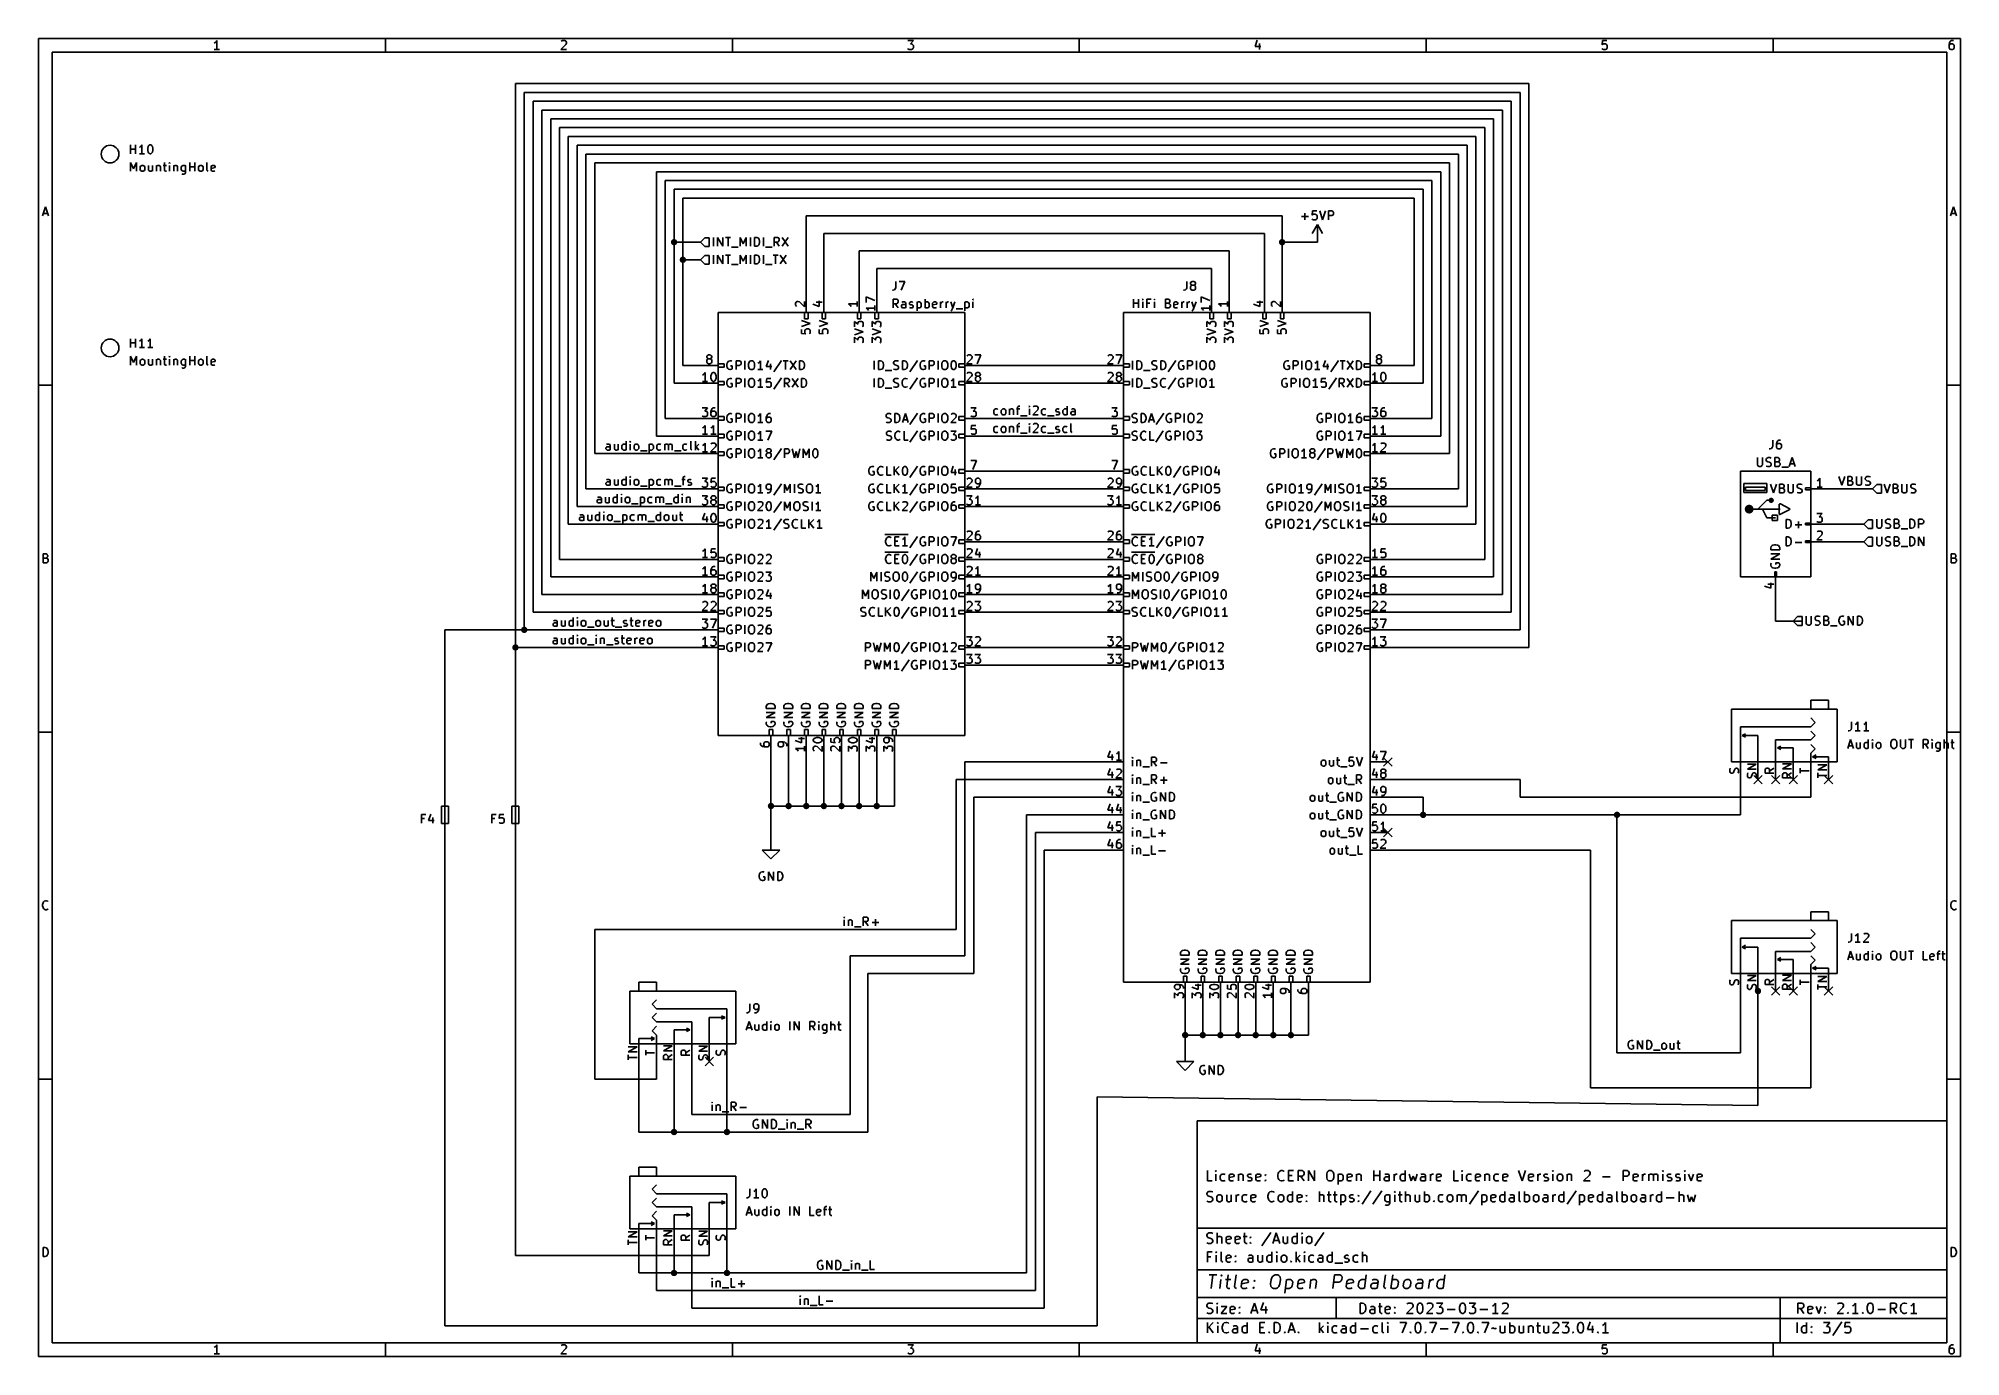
# Model space of a CAD drawing. Extents: x 0.4 to 11.3, y -7.9 to -0.4.
import ezdxf

# ---------------------------------------------------------------- set-up
doc = ezdxf.new("R2010")
doc.units = 0
doc.header["$MEASUREMENT"] = 0
for name, color, linetype in [('BLUE2', 5, 'CONTINUOUS'), ('BROWN2', 54, 'CONTINUOUS'), ('CYAN2', 4, 'CONTINUOUS'), ('GRAY1', 251, 'CONTINUOUS'), ('GREEN3', 91, 'CONTINUOUS'), ('LYELLOW', 51, 'CONTINUOUS'), ('RED2', 1, 'CONTINUOUS'), ('RED3', 11, 'CONTINUOUS')]:
    doc.layers.add(name, color=color, linetype=linetype)

msp = doc.modelspace()

# ---------------------------------------------------------------- linework, layer by layer
at = {"layer": 'BLUE2', "linetype": 'CONTINUOUS'}
for p, q in [((8.026, -4.476), (8.074, -4.524)), ((8.074, -4.476), (8.026, -4.524)), ((10.126, -4.576), (10.174, -4.624)), ((10.174, -4.576), (10.126, -4.624)), ((10.226, -4.576), (10.274, -4.624)), ((10.274, -4.576), (10.226, -4.624)), ((10.326, -4.576), (10.374, -4.624)), ((10.374, -4.576), (10.326, -4.624)), ((10.526, -4.576), (10.574, -4.624)), ((10.574, -4.576), (10.526, -4.624)), ((8.026, -4.876), (8.074, -4.924)), ((8.074, -4.876), (8.026, -4.924)), ((10.226, -5.776), (10.274, -5.824)), ((10.274, -5.776), (10.226, -5.824)), ((10.326, -5.776), (10.374, -5.824)), ((10.374, -5.776), (10.326, -5.824)), ((10.526, -5.776), (10.574, -5.824)), ((10.574, -5.776), (10.526, -5.824)), ((4.176, -6.176), (4.224, -6.224)), ((4.224, -6.176), (4.176, -6.224))]:
    msp.add_line(p, q, dxfattribs=at)
at = {"layer": 'BROWN2', "linetype": 'CONTINUOUS'}
for p, q in [((4.175, -1.525), (4.15, -1.55)), ((4.2, -1.525), (4.175, -1.525)), ((4.2, -1.575), (4.2, -1.525)), ((4.22351, -1.5728), (4.22351, -1.5228)), ((4.24732, -1.5728), (4.24732, -1.5228)), ((4.24732, -1.5228), (4.27589, -1.5728)), ((4.27589, -1.5728), (4.27589, -1.5228)), ((4.29256, -1.5228), (4.32113, -1.5228)), ((4.30685, -1.5728), (4.30685, -1.5228)), ((4.37589, -1.5728), (4.37589, -1.5228)), ((4.37589, -1.5228), (4.39256, -1.55852)), ((4.39256, -1.55852), (4.40923, -1.5228)), ((4.40923, -1.5228), (4.40923, -1.5728)), ((4.43304, -1.5728), (4.43304, -1.5228)), ((4.45685, -1.5728), (4.45685, -1.5228)), ((4.45685, -1.5228), (4.46875, -1.5228)), ((4.46875, -1.5228), (4.47589, -1.52519)), ((4.47589, -1.52519), (4.48066, -1.52995)), ((4.50685, -1.5728), (4.50685, -1.5228)), ((4.56875, -1.5728), (4.56875, -1.5228)), ((4.56875, -1.5228), (4.5878, -1.5228)), ((4.5878, -1.5228), (4.59256, -1.52519)), ((4.59256, -1.52519), (4.59494, -1.52757)), ((4.61399, -1.5228), (4.64732, -1.5728)), ((4.64732, -1.5228), (4.61399, -1.5728)), ((4.15, -1.55), (4.175, -1.575)), ((4.175, -1.625), (4.15, -1.65)), ((4.175, -1.575), (4.2, -1.575)), ((4.2, -1.625), (4.175, -1.625)), ((4.2, -1.675), (4.2, -1.625)), ((4.22351, -1.6728), (4.22351, -1.6228)), ((4.24732, -1.6728), (4.24732, -1.6228)), ((4.24732, -1.6228), (4.27589, -1.6728)), ((4.27589, -1.6728), (4.27589, -1.6228)), ((4.29256, -1.6228), (4.32113, -1.6228)), ((4.30685, -1.6728), (4.30685, -1.6228)), ((4.3259, -1.57757), (4.36399, -1.57757)), ((4.37589, -1.6728), (4.37589, -1.6228)), ((4.37589, -1.6228), (4.39256, -1.65852)), ((4.39256, -1.65852), (4.40923, -1.6228)), ((4.40923, -1.6228), (4.40923, -1.6728)), ((4.43304, -1.6728), (4.43304, -1.6228)), ((4.46875, -1.5728), (4.45685, -1.5728)), ((4.45685, -1.6728), (4.45685, -1.6228)), ((4.45685, -1.6228), (4.46875, -1.6228)), ((4.47589, -1.57043), (4.46875, -1.5728)), ((4.46875, -1.6228), (4.47589, -1.62519)), ((4.48066, -1.56566), (4.47589, -1.57043)), ((4.47589, -1.62519), (4.48066, -1.62995)), ((4.48066, -1.52995), (4.48304, -1.53471)), ((4.48304, -1.5609), (4.48066, -1.56566)), ((4.48066, -1.62995), (4.48304, -1.63471)), ((4.48304, -1.53471), (4.48542, -1.54423)), ((4.48542, -1.55137), (4.48304, -1.5609)), ((4.48304, -1.63471), (4.48542, -1.64423)), ((4.48542, -1.54423), (4.48542, -1.55137)), ((4.50685, -1.6728), (4.50685, -1.6228)), ((4.51876, -1.57757), (4.55685, -1.57757)), ((4.56161, -1.6228), (4.59018, -1.6228)), ((4.5878, -1.549), (4.56875, -1.549)), ((4.5759, -1.6728), (4.5759, -1.6228)), ((4.59732, -1.5728), (4.58066, -1.549)), ((4.59256, -1.54661), (4.5878, -1.549)), ((4.59494, -1.54423), (4.59256, -1.54661)), ((4.59494, -1.52757), (4.59732, -1.53233)), ((4.59732, -1.53947), (4.59494, -1.54423)), ((4.59732, -1.53233), (4.59732, -1.53947)), ((4.60209, -1.6228), (4.63542, -1.6728)), ((4.63542, -1.6228), (4.60209, -1.6728)), ((4.15, -1.65), (4.175, -1.675)), ((4.175, -1.675), (4.2, -1.675)), ((4.3259, -1.67757), (4.36399, -1.67757)), ((4.46875, -1.6728), (4.45685, -1.6728)), ((4.47589, -1.67043), (4.46875, -1.6728)), ((4.48066, -1.66566), (4.47589, -1.67043)), ((4.48304, -1.6609), (4.48066, -1.66566)), ((4.48542, -1.65137), (4.48304, -1.6609)), ((4.48542, -1.64423), (4.48542, -1.65137)), ((4.51876, -1.67757), (4.55685, -1.67757)), ((10.825, -2.925), (10.8, -2.95)), ((10.85, -2.925), (10.825, -2.925)), ((10.85, -2.975), (10.85, -2.925)), ((10.8664, -2.9228), (10.883, -2.9728)), ((10.883, -2.9728), (10.8997, -2.9228)), ((10.9164, -2.9728), (10.9164, -2.9228)), ((10.9164, -2.9228), (10.933, -2.9228)), ((10.933, -2.9228), (10.9378, -2.92519)), ((10.9378, -2.94423), (10.933, -2.94661)), ((10.9378, -2.92519), (10.9402, -2.92757)), ((10.9402, -2.94185), (10.9378, -2.94423)), ((10.9402, -2.92757), (10.9426, -2.93233)), ((10.9426, -2.93709), (10.9402, -2.94185)), ((10.9426, -2.93233), (10.9426, -2.93709)), ((10.9664, -2.9228), (10.9664, -2.96328)), ((10.9949, -2.96328), (10.9949, -2.9228)), ((11.0164, -2.93233), (11.0188, -2.92757)), ((11.0164, -2.93709), (11.0164, -2.93233)), ((11.0188, -2.94185), (11.0164, -2.93709)), ((11.0188, -2.92757), (11.0211, -2.92519)), ((11.0211, -2.94423), (11.0188, -2.94185)), ((11.0211, -2.92519), (11.0259, -2.9228)), ((11.0259, -2.94661), (11.0211, -2.94423)), ((11.0259, -2.9228), (11.0378, -2.9228)), ((11.0378, -2.9228), (11.0449, -2.92519)), ((10.8, -2.95), (10.825, -2.975)), ((10.825, -2.975), (10.85, -2.975)), ((10.933, -2.94661), (10.9164, -2.94661)), ((10.9354, -2.9728), (10.9164, -2.9728)), ((10.933, -2.94661), (10.9402, -2.949)), ((10.9402, -2.97043), (10.9354, -2.9728)), ((10.9402, -2.949), (10.9426, -2.95137)), ((10.9426, -2.96804), (10.9402, -2.97043)), ((10.9426, -2.95137), (10.9449, -2.95614)), ((10.9449, -2.96328), (10.9426, -2.96804)), ((10.9449, -2.95614), (10.9449, -2.96328)), ((10.9664, -2.96328), (10.9688, -2.96804)), ((10.9688, -2.96804), (10.9711, -2.97043)), ((10.9711, -2.97043), (10.9759, -2.9728)), ((10.9759, -2.9728), (10.9854, -2.9728)), ((10.9854, -2.9728), (10.9902, -2.97043)), ((10.9902, -2.97043), (10.9926, -2.96804)), ((10.9926, -2.96804), (10.9949, -2.96328)), ((11.0164, -2.97043), (11.0235, -2.9728)), ((11.0235, -2.9728), (11.0354, -2.9728)), ((11.0354, -2.949), (11.0259, -2.94661)), ((11.0402, -2.95137), (11.0354, -2.949)), ((11.0354, -2.9728), (11.0402, -2.97043)), ((11.0426, -2.95376), (11.0402, -2.95137)), ((11.0402, -2.97043), (11.0426, -2.96804)), ((11.0449, -2.95852), (11.0426, -2.95376)), ((11.0426, -2.96804), (11.0449, -2.96328)), ((11.0449, -2.96328), (11.0449, -2.95852)), ((10.775, -3.125), (10.75, -3.15)), ((10.75, -3.15), (10.775, -3.175)), ((10.8, -3.125), (10.775, -3.125)), ((10.8, -3.175), (10.8, -3.125)), ((10.8235, -3.1228), (10.8235, -3.16328)), ((10.8521, -3.16328), (10.8521, -3.1228)), ((10.8735, -3.13233), (10.8759, -3.12757)), ((10.8735, -3.13709), (10.8735, -3.13233)), ((10.8759, -3.14185), (10.8735, -3.13709)), ((10.8759, -3.12757), (10.8783, -3.12519)), ((10.8783, -3.14423), (10.8759, -3.14185)), ((10.8783, -3.12519), (10.883, -3.1228)), ((10.883, -3.14661), (10.8783, -3.14423)), ((10.883, -3.1228), (10.8949, -3.1228)), ((10.8926, -3.149), (10.883, -3.14661)), ((10.8973, -3.15137), (10.8926, -3.149)), ((10.8949, -3.1228), (10.9021, -3.12519)), ((10.8997, -3.15376), (10.8973, -3.15137)), ((10.9021, -3.15852), (10.8997, -3.15376)), ((10.9021, -3.16328), (10.9021, -3.15852)), ((10.9235, -3.1728), (10.9235, -3.1228)), ((10.9235, -3.1228), (10.9402, -3.1228)), ((10.9402, -3.14661), (10.9235, -3.14661)), ((10.9402, -3.1228), (10.9449, -3.12519)), ((10.9449, -3.14423), (10.9402, -3.14661)), ((10.9402, -3.14661), (10.9473, -3.149)), ((10.9449, -3.12519), (10.9473, -3.12757)), ((10.9473, -3.14185), (10.9449, -3.14423)), ((10.9473, -3.12757), (10.9497, -3.13233)), ((10.9497, -3.13709), (10.9473, -3.14185)), ((10.9473, -3.149), (10.9497, -3.15137)), ((10.9497, -3.13233), (10.9497, -3.13709)), ((10.9497, -3.15137), (10.9521, -3.15614)), ((10.9521, -3.15614), (10.9521, -3.16328)), ((11.0116, -3.1728), (11.0116, -3.1228)), ((11.0116, -3.1228), (11.0235, -3.1228)), ((11.0235, -3.1228), (11.0307, -3.12519)), ((11.0307, -3.12519), (11.0354, -3.12995)), ((11.0354, -3.12995), (11.0378, -3.13471)), ((11.0378, -3.1609), (11.0354, -3.16566)), ((11.0378, -3.13471), (11.0402, -3.14423)), ((11.0402, -3.15137), (11.0378, -3.1609)), ((11.0402, -3.14423), (11.0402, -3.15137)), ((11.0616, -3.1728), (11.0616, -3.1228)), ((11.0616, -3.1228), (11.0807, -3.1228)), ((11.0807, -3.149), (11.0616, -3.149)), ((11.0807, -3.1228), (11.0854, -3.12519)), ((11.0854, -3.14661), (11.0807, -3.149)), ((11.0854, -3.12519), (11.0878, -3.12757)), ((11.0878, -3.14423), (11.0854, -3.14661)), ((11.0878, -3.12757), (11.0902, -3.13233)), ((11.0902, -3.13947), (11.0878, -3.14423)), ((11.0902, -3.13233), (11.0902, -3.13947)), ((10.775, -3.225), (10.75, -3.25)), ((10.75, -3.25), (10.775, -3.275)), ((10.775, -3.175), (10.8, -3.175)), ((10.8, -3.225), (10.775, -3.225)), ((10.8, -3.275), (10.8, -3.225)), ((10.8235, -3.16328), (10.8259, -3.16804)), ((10.8235, -3.2228), (10.8235, -3.26328)), ((10.8235, -3.26328), (10.8259, -3.26804)), ((10.8259, -3.16804), (10.8283, -3.17043)), ((10.8259, -3.26804), (10.8283, -3.27043)), ((10.8283, -3.17043), (10.833, -3.1728)), ((10.8283, -3.27043), (10.833, -3.2728)), ((10.833, -3.1728), (10.8426, -3.1728)), ((10.8426, -3.1728), (10.8473, -3.17043)), ((10.8426, -3.2728), (10.8473, -3.27043)), ((10.8473, -3.17043), (10.8497, -3.16804)), ((10.8473, -3.27043), (10.8497, -3.26804)), ((10.8497, -3.16804), (10.8521, -3.16328)), ((10.8497, -3.26804), (10.8521, -3.26328)), ((10.8521, -3.26328), (10.8521, -3.2228)), ((10.8735, -3.17043), (10.8807, -3.1728)), ((10.8735, -3.23233), (10.8759, -3.22757)), ((10.8735, -3.23709), (10.8735, -3.23233)), ((10.8759, -3.24185), (10.8735, -3.23709)), ((10.8735, -3.27043), (10.8807, -3.2728)), ((10.8759, -3.22757), (10.8783, -3.22519)), ((10.8783, -3.24423), (10.8759, -3.24185)), ((10.8783, -3.22519), (10.883, -3.2228)), ((10.883, -3.24661), (10.8783, -3.24423)), ((10.8807, -3.1728), (10.8926, -3.1728)), ((10.883, -3.2228), (10.8949, -3.2228)), ((10.8926, -3.249), (10.883, -3.24661)), ((10.8926, -3.1728), (10.8973, -3.17043)), ((10.8973, -3.25137), (10.8926, -3.249)), ((10.8926, -3.2728), (10.8973, -3.27043)), ((10.8949, -3.2228), (10.9021, -3.22519)), ((10.8973, -3.17043), (10.8997, -3.16804)), ((10.8997, -3.25376), (10.8973, -3.25137)), ((10.8973, -3.27043), (10.8997, -3.26804)), ((10.8997, -3.16804), (10.9021, -3.16328)), ((10.9021, -3.25852), (10.8997, -3.25376)), ((10.8997, -3.26804), (10.9021, -3.26328)), ((10.9021, -3.26328), (10.9021, -3.25852)), ((10.9426, -3.1728), (10.9235, -3.1728)), ((10.9235, -3.2728), (10.9235, -3.2228)), ((10.9235, -3.2228), (10.9402, -3.2228)), ((10.9402, -3.24661), (10.9235, -3.24661)), ((10.9402, -3.2228), (10.9449, -3.22519)), ((10.9449, -3.24423), (10.9402, -3.24661)), ((10.9402, -3.24661), (10.9473, -3.249)), ((10.9473, -3.17043), (10.9426, -3.1728)), ((10.9473, -3.27043), (10.9426, -3.2728)), ((10.9449, -3.22519), (10.9473, -3.22757)), ((10.9473, -3.24185), (10.9449, -3.24423)), ((10.9497, -3.16804), (10.9473, -3.17043)), ((10.9473, -3.22757), (10.9497, -3.23233)), ((10.9497, -3.23709), (10.9473, -3.24185)), ((10.9473, -3.249), (10.9497, -3.25137)), ((10.9497, -3.26804), (10.9473, -3.27043)), ((10.9521, -3.16328), (10.9497, -3.16804)), ((10.9497, -3.23233), (10.9497, -3.23709)), ((10.9497, -3.25137), (10.9521, -3.25614)), ((10.9521, -3.26328), (10.9497, -3.26804)), ((10.9521, -3.25614), (10.9521, -3.26328)), ((10.9616, -3.17757), (10.9997, -3.17757)), ((11.0235, -3.1728), (11.0116, -3.1728)), ((11.0116, -3.2728), (11.0116, -3.2228)), ((11.0116, -3.2228), (11.0235, -3.2228)), ((11.0307, -3.17043), (11.0235, -3.1728)), ((11.0235, -3.2228), (11.0307, -3.22519)), ((11.0307, -3.27043), (11.0235, -3.2728)), ((11.0354, -3.16566), (11.0307, -3.17043)), ((11.0307, -3.22519), (11.0354, -3.22995)), ((11.0354, -3.26566), (11.0307, -3.27043)), ((11.0354, -3.22995), (11.0378, -3.23471)), ((11.0378, -3.2609), (11.0354, -3.26566)), ((11.0378, -3.23471), (11.0402, -3.24423)), ((11.0402, -3.25137), (11.0378, -3.2609)), ((11.0402, -3.24423), (11.0402, -3.25137)), ((11.0616, -3.2728), (11.0616, -3.2228)), ((11.0616, -3.2228), (11.0902, -3.2728)), ((11.0902, -3.2728), (11.0902, -3.2228)), ((10.775, -3.275), (10.8, -3.275)), ((10.833, -3.2728), (10.8426, -3.2728)), ((10.8807, -3.2728), (10.8926, -3.2728)), ((10.9426, -3.2728), (10.9235, -3.2728)), ((10.9616, -3.27757), (10.9997, -3.27757)), ((11.0235, -3.2728), (11.0116, -3.2728)), ((10.375, -3.675), (10.35, -3.7)), ((10.35, -3.7), (10.375, -3.725)), ((10.4, -3.675), (10.375, -3.675)), ((10.4, -3.725), (10.4, -3.675)), ((10.4235, -3.6728), (10.4235, -3.71328)), ((10.4521, -3.71328), (10.4521, -3.6728)), ((10.4735, -3.68233), (10.4759, -3.67757)), ((10.4735, -3.68709), (10.4735, -3.68233)), ((10.4759, -3.69185), (10.4735, -3.68709)), ((10.4759, -3.67757), (10.4783, -3.67519)), ((10.4783, -3.69423), (10.4759, -3.69185)), ((10.4783, -3.67519), (10.483, -3.6728)), ((10.483, -3.69661), (10.4783, -3.69423)), ((10.483, -3.6728), (10.4949, -3.6728)), ((10.4926, -3.699), (10.483, -3.69661)), ((10.4973, -3.70137), (10.4926, -3.699)), ((10.4949, -3.6728), (10.5021, -3.67519)), ((10.4997, -3.70376), (10.4973, -3.70137)), ((10.5021, -3.70852), (10.4997, -3.70376)), ((10.5235, -3.7228), (10.5235, -3.6728)), ((10.5235, -3.6728), (10.5402, -3.6728)), ((10.5402, -3.69661), (10.5235, -3.69661)), ((10.5402, -3.6728), (10.5449, -3.67519)), ((10.5449, -3.69423), (10.5402, -3.69661)), ((10.5402, -3.69661), (10.5473, -3.699)), ((10.5449, -3.67519), (10.5473, -3.67757)), ((10.5473, -3.69185), (10.5449, -3.69423)), ((10.5473, -3.67757), (10.5497, -3.68233)), ((10.5497, -3.68709), (10.5473, -3.69185)), ((10.5473, -3.699), (10.5497, -3.70137)), ((10.5497, -3.68233), (10.5497, -3.68709)), ((10.5497, -3.70137), (10.5521, -3.70614)), ((10.5521, -3.70614), (10.5521, -3.71328)), ((10.6116, -3.68471), (10.6092, -3.69423)), ((10.6092, -3.69423), (10.6092, -3.70137)), ((10.6092, -3.70137), (10.6116, -3.7109)), ((10.614, -3.67995), (10.6116, -3.68471)), ((10.6188, -3.67519), (10.614, -3.67995)), ((10.6259, -3.6728), (10.6188, -3.67519)), ((10.633, -3.6728), (10.6259, -3.6728)), ((10.6402, -3.70137), (10.6307, -3.70137)), ((10.6378, -3.67519), (10.633, -3.6728)), ((10.6402, -3.71804), (10.6402, -3.70137)), ((10.6616, -3.7228), (10.6616, -3.6728)), ((10.6616, -3.6728), (10.6902, -3.7228)), ((10.6902, -3.7228), (10.6902, -3.6728)), ((10.714, -3.7228), (10.714, -3.6728)), ((10.714, -3.6728), (10.7259, -3.6728)), ((10.7259, -3.6728), (10.733, -3.67519)), ((10.733, -3.67519), (10.7378, -3.67995)), ((10.7378, -3.67995), (10.7402, -3.68471)), ((10.7402, -3.68471), (10.7426, -3.69423)), ((10.7426, -3.70137), (10.7402, -3.7109)), ((10.7426, -3.69423), (10.7426, -3.70137)), ((10.375, -3.725), (10.4, -3.725)), ((10.4235, -3.71328), (10.4259, -3.71804)), ((10.4259, -3.71804), (10.4283, -3.72043)), ((10.4283, -3.72043), (10.433, -3.7228)), ((10.433, -3.7228), (10.4426, -3.7228)), ((10.4426, -3.7228), (10.4473, -3.72043)), ((10.4473, -3.72043), (10.4497, -3.71804)), ((10.4497, -3.71804), (10.4521, -3.71328)), ((10.4735, -3.72043), (10.4807, -3.7228)), ((10.4807, -3.7228), (10.4926, -3.7228)), ((10.4926, -3.7228), (10.4973, -3.72043)), ((10.4973, -3.72043), (10.4997, -3.71804)), ((10.4997, -3.71804), (10.5021, -3.71328)), ((10.5021, -3.71328), (10.5021, -3.70852)), ((10.5426, -3.7228), (10.5235, -3.7228)), ((10.5473, -3.72043), (10.5426, -3.7228)), ((10.5497, -3.71804), (10.5473, -3.72043)), ((10.5521, -3.71328), (10.5497, -3.71804)), ((10.5616, -3.72757), (10.5997, -3.72757)), ((10.6116, -3.7109), (10.614, -3.71566)), ((10.614, -3.71566), (10.6188, -3.72043)), ((10.6188, -3.72043), (10.6259, -3.7228)), ((10.6259, -3.7228), (10.6307, -3.7228)), ((10.6307, -3.7228), (10.6378, -3.72043)), ((10.6378, -3.72043), (10.6402, -3.71804)), ((10.7259, -3.7228), (10.714, -3.7228)), ((10.733, -3.72043), (10.7259, -3.7228)), ((10.7378, -3.71566), (10.733, -3.72043)), ((10.7402, -3.7109), (10.7378, -3.71566))]:
    msp.add_line(p, q, dxfattribs=at)
at = {"layer": 'CYAN2', "linetype": 'CONTINUOUS'}
for p, q in [((0.91628, -1.0478), (0.91628, -0.9978)), ((0.91628, -1.02161), (0.94485, -1.02161)), ((0.94485, -1.0478), (0.94485, -0.9978)), ((0.97104, -1.00971), (0.96628, -1.01209)), ((0.99485, -1.0478), (0.96628, -1.0478)), ((0.97581, -1.00495), (0.97104, -1.00971)), ((0.98057, -0.9978), (0.97581, -1.00495)), ((0.98057, -1.0478), (0.98057, -0.9978)), ((1.0139, -1.01685), (1.01628, -1.00733)), ((1.0139, -1.02876), (1.0139, -1.01685)), ((1.01628, -1.03828), (1.0139, -1.02876)), ((1.01628, -1.00733), (1.01866, -1.00257)), ((1.01866, -1.04304), (1.01628, -1.03828)), ((1.01866, -1.00257), (1.02104, -1.00019)), ((1.02104, -1.04543), (1.01866, -1.04304)), ((1.02104, -1.00019), (1.0258, -0.9978)), ((1.0258, -1.0478), (1.02104, -1.04543)), ((1.0258, -0.9978), (1.03057, -0.9978)), ((1.03057, -1.0478), (1.0258, -1.0478)), ((1.03057, -0.9978), (1.03533, -1.00019)), ((1.03533, -1.04543), (1.03057, -1.0478)), ((1.03533, -1.00019), (1.03771, -1.00257)), ((1.03771, -1.04304), (1.03533, -1.04543)), ((1.03771, -1.00257), (1.04009, -1.00733)), ((1.04009, -1.03828), (1.03771, -1.04304)), ((1.04009, -1.00733), (1.04247, -1.01685)), ((1.04247, -1.02876), (1.04009, -1.03828)), ((1.04247, -1.01685), (1.04247, -1.02876)), ((0.91628, -1.1478), (0.91628, -1.0978)), ((0.91628, -1.0978), (0.93295, -1.13352)), ((0.93295, -1.13352), (0.94961, -1.0978)), ((0.94961, -1.0978), (0.94961, -1.1478)), ((0.97104, -1.124), (0.97342, -1.11923)), ((0.97104, -1.13828), (0.97104, -1.124)), ((0.97342, -1.14304), (0.97104, -1.13828)), ((0.97342, -1.11923), (0.9758, -1.11685)), ((0.9758, -1.14543), (0.97342, -1.14304)), ((0.9758, -1.11685), (0.98057, -1.11447)), ((0.98057, -1.1478), (0.9758, -1.14543)), ((0.98057, -1.11447), (0.98771, -1.11447)), ((0.98771, -1.1478), (0.98057, -1.1478)), ((0.98771, -1.11447), (0.99247, -1.11685)), ((0.99247, -1.14543), (0.98771, -1.1478)), ((0.99247, -1.11685), (0.99485, -1.11923)), ((0.99485, -1.14304), (0.99247, -1.14543)), ((0.99485, -1.11923), (0.99723, -1.124)), ((0.99723, -1.13828), (0.99485, -1.14304)), ((0.99723, -1.124), (0.99723, -1.13828)), ((1.01866, -1.11447), (1.01866, -1.14066)), ((1.01866, -1.14066), (1.02104, -1.14543)), ((1.02104, -1.14543), (1.0258, -1.1478)), ((1.0258, -1.1478), (1.03294, -1.1478)), ((1.03294, -1.1478), (1.0377, -1.14543)), ((1.0377, -1.14543), (1.04009, -1.14304)), ((1.04009, -1.11447), (1.04009, -1.1478)), ((1.06389, -1.11447), (1.06389, -1.1478)), ((1.06389, -1.11923), (1.06628, -1.11685)), ((1.06628, -1.11685), (1.07104, -1.11447)), ((1.07104, -1.11447), (1.07818, -1.11447)), ((1.07818, -1.11447), (1.08294, -1.11685)), ((1.08294, -1.11685), (1.08532, -1.12161)), ((1.08532, -1.12161), (1.08532, -1.1478)), ((1.10199, -1.11447), (1.12104, -1.11447)), ((1.10913, -1.0978), (1.10913, -1.14066)), ((1.10913, -1.14066), (1.11151, -1.14543)), ((1.11151, -1.14543), (1.11628, -1.1478)), ((1.11628, -1.1478), (1.12104, -1.1478)), ((1.1377, -1.0978), (1.13532, -1.10019)), ((1.13532, -1.10019), (1.1377, -1.10257)), ((1.14008, -1.10019), (1.1377, -1.0978)), ((1.1377, -1.0978), (1.1377, -1.10257)), ((1.1377, -1.10257), (1.14008, -1.10019)), ((1.1377, -1.1478), (1.1377, -1.11447)), ((1.16151, -1.11447), (1.16151, -1.1478)), ((1.16151, -1.11923), (1.16389, -1.11685)), ((1.16389, -1.11685), (1.16866, -1.11447)), ((1.16866, -1.11447), (1.1758, -1.11447)), ((1.1758, -1.11447), (1.18056, -1.11685)), ((1.18056, -1.11685), (1.18294, -1.12161)), ((1.18294, -1.12161), (1.18294, -1.1478)), ((1.20437, -1.124), (1.20675, -1.11923)), ((1.20437, -1.13828), (1.20437, -1.124)), ((1.20675, -1.14304), (1.20437, -1.13828)), ((1.20675, -1.11923), (1.20913, -1.11685)), ((1.20913, -1.14543), (1.20675, -1.14304)), ((1.21151, -1.16447), (1.20675, -1.16209)), ((1.20913, -1.11685), (1.21389, -1.11447)), ((1.21389, -1.1478), (1.20913, -1.14543)), ((1.21865, -1.16447), (1.21151, -1.16447)), ((1.21389, -1.11447), (1.22342, -1.11447)), ((1.22342, -1.1478), (1.21389, -1.1478)), ((1.22342, -1.16209), (1.21865, -1.16447)), ((1.22342, -1.11447), (1.22818, -1.11685)), ((1.22818, -1.14543), (1.22342, -1.1478)), ((1.2258, -1.15971), (1.22342, -1.16209)), ((1.22818, -1.15495), (1.2258, -1.15971)), ((1.22818, -1.11447), (1.22818, -1.15495)), ((1.25198, -1.1478), (1.25198, -1.0978)), ((1.25198, -1.12161), (1.28056, -1.12161)), ((1.28056, -1.1478), (1.28056, -1.0978)), ((1.30199, -1.124), (1.30437, -1.11923)), ((1.30199, -1.13828), (1.30199, -1.124)), ((1.30437, -1.14304), (1.30199, -1.13828)), ((1.30437, -1.11923), (1.30675, -1.11685)), ((1.30675, -1.14543), (1.30437, -1.14304)), ((1.30675, -1.11685), (1.31151, -1.11447)), ((1.31151, -1.1478), (1.30675, -1.14543)), ((1.31151, -1.11447), (1.31865, -1.11447)), ((1.31865, -1.1478), (1.31151, -1.1478)), ((1.31865, -1.11447), (1.32341, -1.11685)), ((1.32341, -1.14543), (1.31865, -1.1478)), ((1.32341, -1.11685), (1.3258, -1.11923)), ((1.3258, -1.14304), (1.32341, -1.14543)), ((1.3258, -1.11923), (1.32818, -1.124)), ((1.32818, -1.13828), (1.3258, -1.14304)), ((1.32818, -1.124), (1.32818, -1.13828)), ((1.3496, -1.14066), (1.3496, -1.0978)), ((1.35198, -1.14543), (1.3496, -1.14066)), ((1.35675, -1.1478), (1.35198, -1.14543)), ((1.37341, -1.12161), (1.37579, -1.11685)), ((1.37341, -1.14066), (1.37341, -1.12161)), ((1.39722, -1.12637), (1.37341, -1.13114)), ((1.37579, -1.14543), (1.37341, -1.14066)), ((1.37579, -1.11685), (1.38056, -1.11447)), ((1.38056, -1.1478), (1.37579, -1.14543)), ((1.38056, -1.11447), (1.39008, -1.11447)), ((1.39008, -1.1478), (1.38056, -1.1478)), ((1.39008, -1.11447), (1.39484, -1.11685)), ((1.39484, -1.14543), (1.39008, -1.1478)), ((1.39484, -1.11685), (1.39722, -1.12161)), ((1.39722, -1.12161), (1.39722, -1.12637)), ((7.56071, -1.40376), (7.59881, -1.40376)), ((7.57976, -1.4228), (7.57976, -1.38471)), ((7.62262, -1.3728), (7.62024, -1.39661)), ((7.62024, -1.39661), (7.62262, -1.39423)), ((7.64643, -1.3728), (7.62262, -1.3728)), ((7.62262, -1.39423), (7.62738, -1.39185)), ((7.62738, -1.39185), (7.63929, -1.39185)), ((7.63929, -1.39185), (7.64405, -1.39423)), ((7.64405, -1.39423), (7.64643, -1.39661)), ((7.64643, -1.39661), (7.64881, -1.40137)), ((7.64881, -1.41328), (7.64643, -1.41804)), ((7.64881, -1.40137), (7.64881, -1.41328)), ((7.66309, -1.3728), (7.67976, -1.4228)), ((7.67976, -1.4228), (7.69643, -1.3728)), ((7.71309, -1.4228), (7.71309, -1.3728)), ((7.71309, -1.3728), (7.73214, -1.3728)), ((7.73214, -1.399), (7.71309, -1.399)), ((7.73214, -1.3728), (7.73691, -1.37519)), ((7.73691, -1.39661), (7.73214, -1.399)), ((7.73691, -1.37519), (7.73929, -1.37757)), ((7.73929, -1.39423), (7.73691, -1.39661)), ((7.73929, -1.37757), (7.74167, -1.38233)), ((7.74167, -1.38947), (7.73929, -1.39423)), ((7.74167, -1.38233), (7.74167, -1.38947)), ((7.62262, -1.42043), (7.62024, -1.41804)), ((7.62738, -1.4228), (7.62262, -1.42043)), ((7.63929, -1.4228), (7.62738, -1.4228)), ((7.64405, -1.42043), (7.63929, -1.4228)), ((7.64643, -1.41804), (7.64405, -1.42043)), ((5.24328, -1.8228), (5.23852, -1.8228)), ((5.25043, -1.82043), (5.24328, -1.8228)), ((5.25519, -1.81566), (5.25043, -1.82043)), ((5.25757, -1.80852), (5.25519, -1.81566)), ((5.25757, -1.7728), (5.25757, -1.80852)), ((5.27662, -1.7728), (5.30995, -1.7728)), ((5.30995, -1.7728), (5.28852, -1.8228)), ((6.89481, -1.8228), (6.89005, -1.8228)), ((6.90195, -1.82043), (6.89481, -1.8228)), ((6.90671, -1.81566), (6.90195, -1.82043)), ((6.90909, -1.80852), (6.90671, -1.81566)), ((6.90909, -1.7728), (6.90909, -1.80852)), ((6.93052, -1.78233), (6.9329, -1.77757)), ((6.93052, -1.78471), (6.93052, -1.78233)), ((6.9329, -1.78947), (6.93052, -1.78471)), ((6.9329, -1.799), (6.93052, -1.80376)), ((6.93052, -1.80376), (6.93052, -1.81328)), ((6.93052, -1.81328), (6.9329, -1.81804)), ((6.9329, -1.77757), (6.93528, -1.77519)), ((6.93528, -1.79185), (6.9329, -1.78947)), ((6.93528, -1.79661), (6.9329, -1.799)), ((6.9329, -1.81804), (6.93528, -1.82043)), ((6.93528, -1.77519), (6.94005, -1.7728)), ((6.94005, -1.79423), (6.93528, -1.79185)), ((6.94005, -1.79423), (6.93528, -1.79661)), ((6.93528, -1.82043), (6.94005, -1.8228)), ((6.94005, -1.7728), (6.94957, -1.7728)), ((6.94957, -1.79423), (6.94005, -1.79423)), ((6.94005, -1.8228), (6.94957, -1.8228)), ((6.94957, -1.7728), (6.95433, -1.77519)), ((6.95433, -1.79185), (6.94957, -1.79423)), ((6.95433, -1.79661), (6.94957, -1.79423)), ((6.94957, -1.8228), (6.95433, -1.82043)), ((6.95433, -1.77519), (6.95671, -1.77757)), ((6.95671, -1.78947), (6.95433, -1.79185)), ((6.95671, -1.799), (6.95433, -1.79661)), ((6.95433, -1.82043), (6.95671, -1.81804)), ((6.95671, -1.77757), (6.95909, -1.78233)), ((6.95909, -1.78471), (6.95671, -1.78947)), ((6.95909, -1.80376), (6.95671, -1.799)), ((6.95671, -1.81804), (6.95909, -1.81328)), ((6.95909, -1.78233), (6.95909, -1.78471)), ((6.95909, -1.81328), (6.95909, -1.80376)), ((5.24328, -1.9228), (5.24328, -1.8728)), ((5.24328, -1.8728), (5.26233, -1.8728)), ((5.26233, -1.899), (5.24328, -1.899)), ((5.27185, -1.9228), (5.25519, -1.899)), ((5.26233, -1.8728), (5.26709, -1.87519)), ((5.26709, -1.89661), (5.26233, -1.899)), ((5.26709, -1.87519), (5.26948, -1.87757)), ((5.26948, -1.89423), (5.26709, -1.89661)), ((5.26948, -1.87757), (5.27185, -1.88233)), ((5.27185, -1.88947), (5.26948, -1.89423)), ((5.27185, -1.88233), (5.27185, -1.88947)), ((5.29091, -1.9109), (5.29328, -1.90614)), ((5.29091, -1.91566), (5.29091, -1.9109)), ((5.29328, -1.92043), (5.29091, -1.91566)), ((5.29805, -1.88947), (5.29328, -1.89185)), ((5.29328, -1.90614), (5.29805, -1.90376)), ((5.29805, -1.9228), (5.29328, -1.92043)), ((5.30757, -1.88947), (5.29805, -1.88947)), ((5.29805, -1.90376), (5.30995, -1.90376)), ((5.30995, -1.9228), (5.29805, -1.9228)), ((5.31233, -1.89185), (5.30757, -1.88947)), ((5.30995, -1.90376), (5.31471, -1.90137)), ((5.31471, -1.92043), (5.30995, -1.9228)), ((5.31471, -1.89661), (5.31233, -1.89185)), ((5.31471, -1.9228), (5.31471, -1.89661)), ((5.33614, -1.89661), (5.33852, -1.89185)), ((5.33614, -1.899), (5.33614, -1.89661)), ((5.33852, -1.90376), (5.33614, -1.899)), ((5.33614, -1.92043), (5.3409, -1.9228)), ((5.33852, -1.89185), (5.34328, -1.88947)), ((5.34328, -1.90614), (5.33852, -1.90376)), ((5.3409, -1.9228), (5.35043, -1.9228)), ((5.34328, -1.88947), (5.35043, -1.88947)), ((5.35043, -1.90614), (5.34328, -1.90614)), ((5.35043, -1.88947), (5.35519, -1.89185)), ((5.35519, -1.90852), (5.35043, -1.90614)), ((5.35043, -1.9228), (5.35519, -1.92043)), ((5.35757, -1.91328), (5.35519, -1.90852)), ((5.35519, -1.92043), (5.35757, -1.91566)), ((5.35757, -1.91566), (5.35757, -1.91328)), ((5.379, -1.88947), (5.379, -1.93947)), ((5.379, -1.89185), (5.38376, -1.88947)), ((5.38376, -1.9228), (5.379, -1.92043)), ((5.38376, -1.88947), (5.39328, -1.88947)), ((5.39328, -1.9228), (5.38376, -1.9228)), ((5.39328, -1.88947), (5.39804, -1.89185)), ((5.39804, -1.92043), (5.39328, -1.9228)), ((5.39804, -1.89185), (5.40043, -1.89423)), ((5.40043, -1.91804), (5.39804, -1.92043)), ((5.40043, -1.89423), (5.40281, -1.899)), ((5.40281, -1.91328), (5.40043, -1.91804)), ((5.40281, -1.899), (5.40281, -1.91328)), ((5.42423, -1.9228), (5.42423, -1.8728)), ((5.42423, -1.89185), (5.429, -1.88947)), ((5.429, -1.9228), (5.42423, -1.92043)), ((5.429, -1.88947), (5.43852, -1.88947)), ((5.43852, -1.9228), (5.429, -1.9228)), ((5.43852, -1.88947), (5.44328, -1.89185)), ((5.44328, -1.92043), (5.43852, -1.9228)), ((5.44328, -1.89185), (5.44566, -1.89423)), ((5.44566, -1.91804), (5.44328, -1.92043)), ((5.44566, -1.89423), (5.44804, -1.899)), ((5.44804, -1.91328), (5.44566, -1.91804)), ((5.44804, -1.899), (5.44804, -1.91328)), ((5.46709, -1.89661), (5.46947, -1.89185)), ((5.46709, -1.91566), (5.46709, -1.89661)), ((5.4909, -1.90137), (5.46709, -1.90614)), ((5.46947, -1.92043), (5.46709, -1.91566)), ((5.46947, -1.89185), (5.47423, -1.88947)), ((5.47423, -1.9228), (5.46947, -1.92043)), ((5.47423, -1.88947), (5.48376, -1.88947)), ((5.48376, -1.9228), (5.47423, -1.9228)), ((5.48376, -1.88947), (5.48852, -1.89185)), ((5.48852, -1.92043), (5.48376, -1.9228)), ((5.48852, -1.89185), (5.4909, -1.89661)), ((5.4909, -1.89661), (5.4909, -1.90137)), ((5.51233, -1.9228), (5.51233, -1.88947)), ((5.51233, -1.899), (5.51471, -1.89423)), ((5.51471, -1.89423), (5.51709, -1.89185)), ((5.51709, -1.89185), (5.52185, -1.88947)), ((5.52185, -1.88947), (5.52661, -1.88947)), ((5.54328, -1.9228), (5.54328, -1.88947)), ((5.54328, -1.899), (5.54566, -1.89423)), ((5.54566, -1.89423), (5.54804, -1.89185)), ((5.54804, -1.89185), (5.5528, -1.88947)), ((5.5528, -1.88947), (5.55757, -1.88947)), ((5.56947, -1.88947), (5.58138, -1.9228)), ((5.57423, -1.93709), (5.56947, -1.93947)), ((5.57661, -1.93471), (5.57423, -1.93709)), ((5.58138, -1.9228), (5.57661, -1.93471)), ((5.59328, -1.88947), (5.58138, -1.9228)), ((5.60043, -1.92757), (5.63852, -1.92757)), ((5.65042, -1.88947), (5.65042, -1.93947)), ((5.65042, -1.89185), (5.65519, -1.88947)), ((5.65519, -1.9228), (5.65042, -1.92043)), ((5.65519, -1.88947), (5.66471, -1.88947)), ((5.66471, -1.9228), (5.65519, -1.9228)), ((5.66471, -1.88947), (5.66947, -1.89185)), ((5.66947, -1.92043), (5.66471, -1.9228)), ((5.66947, -1.89185), (5.67185, -1.89423)), ((5.67185, -1.91804), (5.66947, -1.92043)), ((5.67185, -1.89423), (5.67423, -1.899)), ((5.67423, -1.91328), (5.67185, -1.91804)), ((5.67423, -1.899), (5.67423, -1.91328)), ((5.69566, -1.8728), (5.69328, -1.87519)), ((5.69328, -1.87519), (5.69566, -1.87757)), ((5.69804, -1.87519), (5.69566, -1.8728)), ((5.69566, -1.8728), (5.69566, -1.87757)), ((5.69566, -1.87757), (5.69804, -1.87519)), ((5.69566, -1.9228), (5.69566, -1.88947)), ((6.6067, -1.9228), (6.6067, -1.8728)), ((6.6067, -1.89661), (6.63528, -1.89661)), ((6.63528, -1.9228), (6.63528, -1.8728)), ((6.65909, -1.8728), (6.65671, -1.87519)), ((6.65671, -1.87519), (6.65909, -1.87757)), ((6.66147, -1.87519), (6.65909, -1.8728)), ((6.65909, -1.8728), (6.65909, -1.87757)), ((6.65909, -1.87757), (6.66147, -1.87519)), ((6.65909, -1.9228), (6.65909, -1.88947)), ((6.6829, -1.9228), (6.6829, -1.8728)), ((6.6829, -1.8728), (6.70671, -1.8728)), ((6.69957, -1.89661), (6.6829, -1.89661)), ((6.72576, -1.8728), (6.72338, -1.87519)), ((6.72338, -1.87519), (6.72576, -1.87757)), ((6.72814, -1.87519), (6.72576, -1.8728)), ((6.72576, -1.8728), (6.72576, -1.87757)), ((6.72576, -1.87757), (6.72814, -1.87519)), ((6.72576, -1.9228), (6.72576, -1.88947)), ((6.78766, -1.9228), (6.78766, -1.8728)), ((6.78766, -1.8728), (6.80433, -1.8728)), ((6.80433, -1.89661), (6.78766, -1.89661)), ((6.80671, -1.9228), (6.78766, -1.9228)), ((6.80433, -1.8728), (6.80909, -1.87519)), ((6.80909, -1.89423), (6.80433, -1.89661)), ((6.80433, -1.89661), (6.81147, -1.899)), ((6.81147, -1.92043), (6.80671, -1.9228)), ((6.80909, -1.87519), (6.81147, -1.87757)), ((6.81147, -1.89185), (6.80909, -1.89423)), ((6.81147, -1.87757), (6.81385, -1.88233)), ((6.81385, -1.88709), (6.81147, -1.89185)), ((6.81147, -1.899), (6.81385, -1.90137)), ((6.81385, -1.91804), (6.81147, -1.92043)), ((6.81385, -1.88233), (6.81385, -1.88709)), ((6.81385, -1.90137), (6.81623, -1.90614)), ((6.81623, -1.91328), (6.81385, -1.91804)), ((6.81623, -1.90614), (6.81623, -1.91328)), ((6.83528, -1.89661), (6.83766, -1.89185)), ((6.83528, -1.91566), (6.83528, -1.89661)), ((6.85909, -1.90137), (6.83528, -1.90614)), ((6.83766, -1.92043), (6.83528, -1.91566)), ((6.83766, -1.89185), (6.84243, -1.88947)), ((6.84243, -1.9228), (6.83766, -1.92043)), ((6.84243, -1.88947), (6.85195, -1.88947)), ((6.85195, -1.9228), (6.84243, -1.9228)), ((6.85195, -1.88947), (6.85671, -1.89185)), ((6.85671, -1.92043), (6.85195, -1.9228)), ((6.85671, -1.89185), (6.85909, -1.89661)), ((6.85909, -1.89661), (6.85909, -1.90137)), ((6.88052, -1.9228), (6.88052, -1.88947)), ((6.88052, -1.899), (6.8829, -1.89423)), ((6.8829, -1.89423), (6.88528, -1.89185)), ((6.88528, -1.89185), (6.89004, -1.88947)), ((6.89004, -1.88947), (6.89481, -1.88947)), ((6.91147, -1.9228), (6.91147, -1.88947)), ((6.91147, -1.899), (6.91385, -1.89423)), ((6.91385, -1.89423), (6.91624, -1.89185)), ((6.91624, -1.89185), (6.921, -1.88947)), ((6.921, -1.88947), (6.92576, -1.88947)), ((6.93767, -1.88947), (6.94957, -1.9228)), ((6.94243, -1.93709), (6.93767, -1.93947)), ((6.94481, -1.93471), (6.94243, -1.93709)), ((6.94957, -1.9228), (6.94481, -1.93471)), ((6.96147, -1.88947), (6.94957, -1.9228)), ((4.77313, -2.01143), (4.72313, -1.99476)), ((4.72313, -2.02809), (4.77313, -2.01143)), ((4.72313, -2.04476), (4.72313, -2.06857)), ((4.72313, -2.06857), (4.74694, -2.07095)), ((4.74218, -2.0519), (4.74456, -2.04714)), ((4.74218, -2.06381), (4.74218, -2.0519)), ((4.74456, -2.06857), (4.74218, -2.06381)), ((4.74456, -2.04714), (4.74694, -2.04476)), ((4.74694, -2.07095), (4.74456, -2.06857)), ((4.74694, -2.04476), (4.7517, -2.04238)), ((4.7517, -2.04238), (4.76361, -2.04238)), ((4.76361, -2.04238), (4.76837, -2.04476)), ((4.76837, -2.04476), (4.77075, -2.04714)), ((4.77075, -2.06857), (4.76837, -2.07095)), ((4.77075, -2.04714), (4.77313, -2.0519)), ((4.77313, -2.06381), (4.77075, -2.06857)), ((4.77313, -2.0519), (4.77313, -2.06381)), ((4.87313, -2.01143), (4.82313, -1.99476)), ((4.82313, -2.02809), (4.87313, -2.01143)), ((4.82313, -2.04476), (4.82313, -2.06857)), ((4.82313, -2.06857), (4.84694, -2.07095)), ((4.84218, -2.0519), (4.84456, -2.04714)), ((4.84218, -2.06381), (4.84218, -2.0519)), ((4.84456, -2.06857), (4.84218, -2.06381)), ((4.84456, -2.04714), (4.84694, -2.04476)), ((4.84694, -2.07095), (4.84456, -2.06857)), ((4.84694, -2.04476), (4.8517, -2.04238)), ((4.8517, -2.04238), (4.86361, -2.04238)), ((4.86361, -2.04238), (4.86837, -2.04476)), ((4.86837, -2.04476), (4.87075, -2.04714)), ((4.87075, -2.06857), (4.86837, -2.07095)), ((4.87075, -2.04714), (4.87313, -2.0519)), ((4.87313, -2.06381), (4.87075, -2.06857)), ((4.87313, -2.0519), (4.87313, -2.06381)), ((5.02313, -2.03047), (5.02313, -1.99952)), ((5.02313, -1.99952), (5.04218, -2.01619)), ((5.07313, -2.05905), (5.02313, -2.04238)), ((5.02313, -2.07571), (5.07313, -2.05905)), ((5.04218, -2.00904), (5.04456, -2.00428)), ((5.04218, -2.01619), (5.04218, -2.00904)), ((5.04456, -2.00428), (5.04694, -2.0019)), ((5.04694, -2.0019), (5.0517, -1.99952)), ((5.0517, -1.99952), (5.06361, -1.99952)), ((5.06361, -1.99952), (5.06837, -2.0019)), ((5.06837, -2.0019), (5.07075, -2.00428)), ((5.07075, -2.02809), (5.06837, -2.03047)), ((5.07075, -2.00428), (5.07313, -2.00904)), ((5.07313, -2.02333), (5.07075, -2.02809)), ((5.07313, -2.00904), (5.07313, -2.02333)), ((5.12313, -2.03047), (5.12313, -1.99952)), ((5.12313, -1.99952), (5.14218, -2.01619)), ((5.17313, -2.05905), (5.12313, -2.04238)), ((5.12313, -2.07571), (5.17313, -2.05905)), ((5.14218, -2.00904), (5.14456, -2.00428)), ((5.14218, -2.01619), (5.14218, -2.00904)), ((5.14456, -2.00428), (5.14694, -2.0019)), ((5.14694, -2.0019), (5.1517, -1.99952)), ((5.1517, -1.99952), (5.16361, -1.99952)), ((5.16361, -1.99952), (5.16837, -2.0019)), ((5.16837, -2.0019), (5.17075, -2.00428)), ((5.17075, -2.02809), (5.16837, -2.03047)), ((5.17075, -2.00428), (5.17313, -2.00904)), ((5.17313, -2.02333), (5.17075, -2.02809)), ((5.17313, -2.00904), (5.17313, -2.02333)), ((7.02313, -2.03047), (7.02313, -1.99952)), ((7.02313, -1.99952), (7.04218, -2.01619)), ((7.07313, -2.05905), (7.02313, -2.04238)), ((7.02313, -2.07571), (7.07313, -2.05905)), ((7.04218, -2.00904), (7.04456, -2.00428)), ((7.04218, -2.01619), (7.04218, -2.00904)), ((7.04456, -2.00428), (7.04694, -2.0019)), ((7.04694, -2.0019), (7.0517, -1.99952)), ((7.0517, -1.99952), (7.06361, -1.99952)), ((7.06361, -1.99952), (7.06837, -2.0019)), ((7.06837, -2.0019), (7.07075, -2.00428)), ((7.07075, -2.02809), (7.06837, -2.03047)), ((7.07075, -2.00428), (7.07313, -2.00904)), ((7.07313, -2.02333), (7.07075, -2.02809)), ((7.07313, -2.00904), (7.07313, -2.02333)), ((7.12313, -2.03047), (7.12313, -1.99952)), ((7.12313, -1.99952), (7.14218, -2.01619)), ((7.17313, -2.05905), (7.12313, -2.04238)), ((7.12313, -2.07571), (7.17313, -2.05905)), ((7.14218, -2.00904), (7.14456, -2.00428)), ((7.14218, -2.01619), (7.14218, -2.00904)), ((7.14456, -2.00428), (7.14694, -2.0019)), ((7.14694, -2.0019), (7.1517, -1.99952)), ((7.1517, -1.99952), (7.16361, -1.99952)), ((7.16361, -1.99952), (7.16837, -2.0019)), ((7.16837, -2.0019), (7.17075, -2.00428)), ((7.17075, -2.02809), (7.16837, -2.03047)), ((7.17075, -2.00428), (7.17313, -2.00904)), ((7.17313, -2.02333), (7.17075, -2.02809)), ((7.17313, -2.00904), (7.17313, -2.02333)), ((7.37313, -2.01143), (7.32313, -1.99476)), ((7.32313, -2.02809), (7.37313, -2.01143)), ((7.32313, -2.04476), (7.32313, -2.06857)), ((7.32313, -2.06857), (7.34694, -2.07095)), ((7.34218, -2.0519), (7.34456, -2.04714)), ((7.34218, -2.06381), (7.34218, -2.0519)), ((7.34456, -2.06857), (7.34218, -2.06381)), ((7.34456, -2.04714), (7.34694, -2.04476)), ((7.34694, -2.07095), (7.34456, -2.06857)), ((7.34694, -2.04476), (7.3517, -2.04238)), ((7.3517, -2.04238), (7.36361, -2.04238)), ((7.36361, -2.04238), (7.36837, -2.04476)), ((7.36837, -2.04476), (7.37075, -2.04714)), ((7.37075, -2.06857), (7.36837, -2.07095)), ((7.37075, -2.04714), (7.37313, -2.0519)), ((7.37313, -2.06381), (7.37075, -2.06857)), ((7.37313, -2.0519), (7.37313, -2.06381)), ((7.47313, -2.01143), (7.42313, -1.99476)), ((7.42313, -2.02809), (7.47313, -2.01143)), ((7.42313, -2.04476), (7.42313, -2.06857)), ((7.42313, -2.06857), (7.44694, -2.07095)), ((7.44218, -2.0519), (7.44456, -2.04714)), ((7.44218, -2.06381), (7.44218, -2.0519)), ((7.44456, -2.06857), (7.44218, -2.06381)), ((7.44456, -2.04714), (7.44694, -2.04476)), ((7.44694, -2.07095), (7.44456, -2.06857)), ((7.44694, -2.04476), (7.4517, -2.04238)), ((7.4517, -2.04238), (7.46361, -2.04238)), ((7.46361, -2.04238), (7.46837, -2.04476)), ((7.46837, -2.04476), (7.47075, -2.04714)), ((7.47075, -2.06857), (7.46837, -2.07095)), ((7.47075, -2.04714), (7.47313, -2.0519)), ((7.47313, -2.06381), (7.47075, -2.06857)), ((7.47313, -2.0519), (7.47313, -2.06381)), ((0.91628, -2.1478), (0.91628, -2.0978)), ((0.91628, -2.12161), (0.94485, -2.12161)), ((0.94485, -2.1478), (0.94485, -2.0978)), ((0.97104, -2.10971), (0.96628, -2.11209)), ((0.99485, -2.1478), (0.96628, -2.1478)), ((0.97581, -2.10495), (0.97104, -2.10971)), ((0.98057, -2.0978), (0.97581, -2.10495)), ((0.98057, -2.1478), (0.98057, -2.0978)), ((1.01866, -2.10971), (1.0139, -2.11209)), ((1.04247, -2.1478), (1.0139, -2.1478)), ((1.02343, -2.10495), (1.01866, -2.10971)), ((1.02819, -2.0978), (1.02343, -2.10495)), ((1.02819, -2.1478), (1.02819, -2.0978)), ((5.02313, -2.12095), (5.02313, -2.09)), ((5.02313, -2.09), (5.04218, -2.10667)), ((5.04218, -2.09952), (5.04456, -2.09476)), ((5.04218, -2.10667), (5.04218, -2.09952)), ((5.04456, -2.09476), (5.04694, -2.09238)), ((5.04694, -2.09238), (5.0517, -2.09)), ((5.0517, -2.09), (5.06361, -2.09)), ((5.06361, -2.09), (5.06837, -2.09238)), ((5.06837, -2.09238), (5.07075, -2.09476)), ((5.07075, -2.11857), (5.06837, -2.12095)), ((5.07075, -2.09476), (5.07313, -2.09952)), ((5.07313, -2.11381), (5.07075, -2.11857)), ((5.07313, -2.09952), (5.07313, -2.11381)), ((5.12313, -2.12095), (5.12313, -2.09)), ((5.12313, -2.09), (5.14218, -2.10667)), ((5.14218, -2.09952), (5.14456, -2.09476)), ((5.14218, -2.10667), (5.14218, -2.09952)), ((5.14456, -2.09476), (5.14694, -2.09238)), ((5.14694, -2.09238), (5.1517, -2.09)), ((5.1517, -2.09), (5.16361, -2.09)), ((5.16361, -2.09), (5.16837, -2.09238)), ((5.16837, -2.09238), (5.17075, -2.09476)), ((5.17075, -2.11857), (5.16837, -2.12095)), ((5.17075, -2.09476), (5.17313, -2.09952)), ((5.17313, -2.11381), (5.17075, -2.11857)), ((5.17313, -2.09952), (5.17313, -2.11381)), ((7.02313, -2.12095), (7.02313, -2.09)), ((7.02313, -2.09), (7.04218, -2.10667)), ((7.04218, -2.09952), (7.04456, -2.09476)), ((7.04218, -2.10667), (7.04218, -2.09952)), ((7.04456, -2.09476), (7.04694, -2.09238)), ((7.04694, -2.09238), (7.0517, -2.09)), ((7.0517, -2.09), (7.06361, -2.09)), ((7.06361, -2.09), (7.06837, -2.09238)), ((7.06837, -2.09238), (7.07075, -2.09476)), ((7.07075, -2.11857), (7.06837, -2.12095)), ((7.07075, -2.09476), (7.07313, -2.09952)), ((7.07313, -2.11381), (7.07075, -2.11857)), ((7.07313, -2.09952), (7.07313, -2.11381)), ((7.12313, -2.12095), (7.12313, -2.09)), ((7.12313, -2.09), (7.14218, -2.10667)), ((7.14218, -2.09952), (7.14456, -2.09476)), ((7.14218, -2.10667), (7.14218, -2.09952)), ((7.14456, -2.09476), (7.14694, -2.09238)), ((7.14694, -2.09238), (7.1517, -2.09)), ((7.1517, -2.09), (7.16361, -2.09)), ((7.16361, -2.09), (7.16837, -2.09238)), ((7.16837, -2.09238), (7.17075, -2.09476)), ((7.17075, -2.11857), (7.16837, -2.12095)), ((7.17075, -2.09476), (7.17313, -2.09952)), ((7.17313, -2.11381), (7.17075, -2.11857)), ((7.17313, -2.09952), (7.17313, -2.11381)), ((0.91628, -2.2478), (0.91628, -2.1978)), ((0.91628, -2.1978), (0.93295, -2.23352)), ((0.93295, -2.23352), (0.94961, -2.1978)), ((0.94961, -2.1978), (0.94961, -2.2478)), ((0.97104, -2.224), (0.97342, -2.21923)), ((0.97104, -2.23828), (0.97104, -2.224)), ((0.97342, -2.24304), (0.97104, -2.23828)), ((0.97342, -2.21923), (0.9758, -2.21685)), ((0.9758, -2.24543), (0.97342, -2.24304)), ((0.9758, -2.21685), (0.98057, -2.21447)), ((0.98057, -2.2478), (0.9758, -2.24543)), ((0.98057, -2.21447), (0.98771, -2.21447)), ((0.98771, -2.2478), (0.98057, -2.2478)), ((0.98771, -2.21447), (0.99247, -2.21685)), ((0.99247, -2.24543), (0.98771, -2.2478)), ((0.99247, -2.21685), (0.99485, -2.21923)), ((0.99485, -2.24304), (0.99247, -2.24543)), ((0.99485, -2.21923), (0.99723, -2.224)), ((0.99723, -2.23828), (0.99485, -2.24304)), ((0.99723, -2.224), (0.99723, -2.23828)), ((1.01866, -2.21447), (1.01866, -2.24066)), ((1.01866, -2.24066), (1.02104, -2.24543)), ((1.02104, -2.24543), (1.0258, -2.2478)), ((1.0258, -2.2478), (1.03294, -2.2478)), ((1.03294, -2.2478), (1.0377, -2.24543)), ((1.0377, -2.24543), (1.04009, -2.24304)), ((1.04009, -2.21447), (1.04009, -2.2478)), ((1.06389, -2.21447), (1.06389, -2.2478)), ((1.06389, -2.21923), (1.06628, -2.21685)), ((1.06628, -2.21685), (1.07104, -2.21447)), ((1.07104, -2.21447), (1.07818, -2.21447)), ((1.07818, -2.21447), (1.08294, -2.21685)), ((1.08294, -2.21685), (1.08532, -2.22161)), ((1.08532, -2.22161), (1.08532, -2.2478)), ((1.10199, -2.21447), (1.12104, -2.21447)), ((1.10913, -2.1978), (1.10913, -2.24066)), ((1.10913, -2.24066), (1.11151, -2.24543)), ((1.11151, -2.24543), (1.11628, -2.2478)), ((1.11628, -2.2478), (1.12104, -2.2478)), ((1.1377, -2.1978), (1.13532, -2.20019)), ((1.13532, -2.20019), (1.1377, -2.20257)), ((1.14008, -2.20019), (1.1377, -2.1978)), ((1.1377, -2.1978), (1.1377, -2.20257)), ((1.1377, -2.20257), (1.14008, -2.20019)), ((1.1377, -2.2478), (1.1377, -2.21447)), ((1.16151, -2.21447), (1.16151, -2.2478)), ((1.16151, -2.21923), (1.16389, -2.21685)), ((1.16389, -2.21685), (1.16866, -2.21447)), ((1.16866, -2.21447), (1.1758, -2.21447)), ((1.1758, -2.21447), (1.18056, -2.21685)), ((1.18056, -2.21685), (1.18294, -2.22161)), ((1.18294, -2.22161), (1.18294, -2.2478)), ((1.20437, -2.224), (1.20675, -2.21923)), ((1.20437, -2.23828), (1.20437, -2.224)), ((1.20675, -2.24304), (1.20437, -2.23828)), ((1.20675, -2.21923), (1.20913, -2.21685)), ((1.20913, -2.24543), (1.20675, -2.24304)), ((1.21151, -2.26447), (1.20675, -2.26209)), ((1.20913, -2.21685), (1.21389, -2.21447)), ((1.21389, -2.2478), (1.20913, -2.24543)), ((1.21865, -2.26447), (1.21151, -2.26447)), ((1.21389, -2.21447), (1.22342, -2.21447)), ((1.22342, -2.2478), (1.21389, -2.2478)), ((1.22342, -2.26209), (1.21865, -2.26447)), ((1.22342, -2.21447), (1.22818, -2.21685)), ((1.22818, -2.24543), (1.22342, -2.2478)), ((1.2258, -2.25971), (1.22342, -2.26209)), ((1.22818, -2.25495), (1.2258, -2.25971)), ((1.22818, -2.21447), (1.22818, -2.25495)), ((1.25198, -2.2478), (1.25198, -2.1978)), ((1.25198, -2.22161), (1.28056, -2.22161)), ((1.28056, -2.2478), (1.28056, -2.1978)), ((1.30199, -2.224), (1.30437, -2.21923)), ((1.30199, -2.23828), (1.30199, -2.224)), ((1.30437, -2.24304), (1.30199, -2.23828)), ((1.30437, -2.21923), (1.30675, -2.21685)), ((1.30675, -2.24543), (1.30437, -2.24304)), ((1.30675, -2.21685), (1.31151, -2.21447)), ((1.31151, -2.2478), (1.30675, -2.24543)), ((1.31151, -2.21447), (1.31865, -2.21447)), ((1.31865, -2.2478), (1.31151, -2.2478)), ((1.31865, -2.21447), (1.32341, -2.21685)), ((1.32341, -2.24543), (1.31865, -2.2478)), ((1.32341, -2.21685), (1.3258, -2.21923)), ((1.3258, -2.24304), (1.32341, -2.24543)), ((1.3258, -2.21923), (1.32818, -2.224)), ((1.32818, -2.23828), (1.3258, -2.24304)), ((1.32818, -2.224), (1.32818, -2.23828)), ((1.3496, -2.24066), (1.3496, -2.1978)), ((1.35198, -2.24543), (1.3496, -2.24066)), ((1.35675, -2.2478), (1.35198, -2.24543)), ((1.37341, -2.22161), (1.37579, -2.21685)), ((1.37341, -2.24066), (1.37341, -2.22161)), ((1.39722, -2.22637), (1.37341, -2.23114)), ((1.37579, -2.24543), (1.37341, -2.24066)), ((1.37579, -2.21685), (1.38056, -2.21447)), ((1.38056, -2.2478), (1.37579, -2.24543)), ((1.38056, -2.21447), (1.39008, -2.21447)), ((1.39008, -2.2478), (1.38056, -2.2478)), ((1.39008, -2.21447), (1.39484, -2.21685)), ((1.39484, -2.24543), (1.39008, -2.2478)), ((1.39484, -2.21685), (1.39722, -2.22161)), ((1.39722, -2.22161), (1.39722, -2.22637)), ((4.3019, -2.23504), (4.29952, -2.24456)), ((4.29952, -2.24456), (4.29952, -2.2517)), ((4.29952, -2.2517), (4.3019, -2.26122)), ((4.30428, -2.23028), (4.3019, -2.23504)), ((4.3019, -2.26122), (4.30428, -2.26599)), ((4.30905, -2.22551), (4.30428, -2.23028)), ((4.30428, -2.26599), (4.30905, -2.27075)), ((4.31619, -2.22313), (4.30905, -2.22551)), ((4.30905, -2.27075), (4.31619, -2.27313)), ((4.32333, -2.22313), (4.31619, -2.22313)), ((4.31619, -2.27313), (4.32095, -2.27313)), ((4.33047, -2.2517), (4.32095, -2.2517)), ((4.32095, -2.27313), (4.32809, -2.27075)), ((4.32809, -2.22551), (4.32333, -2.22313)), ((4.32809, -2.27075), (4.33047, -2.26837)), ((4.33047, -2.26837), (4.33047, -2.2517)), ((4.3519, -2.27313), (4.3519, -2.22313)), ((4.3519, -2.22313), (4.37095, -2.22313)), ((4.37095, -2.24932), (4.3519, -2.24932)), ((4.37095, -2.22313), (4.37571, -2.22551)), ((4.37571, -2.24694), (4.37095, -2.24932)), ((4.37571, -2.22551), (4.37809, -2.22789)), ((4.37809, -2.24456), (4.37571, -2.24694)), ((4.37809, -2.22789), (4.38047, -2.23265)), ((4.38047, -2.2398), (4.37809, -2.24456)), ((4.38047, -2.23265), (4.38047, -2.2398)), ((4.4019, -2.27313), (4.4019, -2.22313)), ((4.42333, -2.2398), (4.42571, -2.23028)), ((4.42333, -2.25646), (4.42333, -2.2398)), ((4.42571, -2.26599), (4.42333, -2.25646)), ((4.42571, -2.23028), (4.43048, -2.22551)), ((4.43048, -2.27075), (4.42571, -2.26599)), ((4.43048, -2.22551), (4.43524, -2.22313)), ((4.43524, -2.27313), (4.43048, -2.27075)), ((4.43524, -2.22313), (4.44476, -2.22313)), ((4.44476, -2.27313), (4.43524, -2.27313)), ((4.44476, -2.22313), (4.44952, -2.22551)), ((4.44952, -2.27075), (4.44476, -2.27313)), ((4.44952, -2.22551), (4.45428, -2.23028)), ((4.45428, -2.26599), (4.44952, -2.27075)), ((4.45428, -2.23028), (4.45667, -2.2398)), ((4.45667, -2.25646), (4.45428, -2.26599)), ((4.45667, -2.2398), (4.45667, -2.25646)), ((4.48048, -2.23504), (4.47572, -2.23742)), ((4.50429, -2.27313), (4.47572, -2.27313)), ((4.48524, -2.23028), (4.48048, -2.23504)), ((4.49, -2.22313), (4.48524, -2.23028)), ((4.49, -2.27313), (4.49, -2.22313)), ((4.53524, -2.22075), (4.52333, -2.25646)), ((4.52333, -2.25646), (4.55428, -2.25646)), ((4.54714, -2.2398), (4.54714, -2.27313)), ((4.60905, -2.22075), (4.56619, -2.28504)), ((4.61857, -2.22313), (4.64714, -2.22313)), ((4.63286, -2.27313), (4.63286, -2.22313)), ((4.65905, -2.22313), (4.69238, -2.27313)), ((4.69238, -2.22313), (4.65905, -2.27313)), ((4.71143, -2.27313), (4.71143, -2.22313)), ((4.71143, -2.22313), (4.72333, -2.22313)), ((4.72333, -2.27313), (4.71143, -2.27313)), ((4.72333, -2.22313), (4.73047, -2.22551)), ((4.73047, -2.27075), (4.72333, -2.27313)), ((4.73047, -2.22551), (4.73524, -2.23028)), ((4.73524, -2.26599), (4.73047, -2.27075)), ((4.73524, -2.23028), (4.73762, -2.23504)), ((4.73762, -2.26122), (4.73524, -2.26599)), ((4.73762, -2.23504), (4.74, -2.24456)), ((4.74, -2.2517), (4.73762, -2.26122)), ((4.74, -2.24456), (4.74, -2.2517)), ((5.13619, -2.27313), (5.13619, -2.22313)), ((5.16, -2.27313), (5.16, -2.22313)), ((5.16, -2.22313), (5.1719, -2.22313)), ((5.1719, -2.27313), (5.16, -2.27313)), ((5.1719, -2.22313), (5.17904, -2.22551)), ((5.17904, -2.27075), (5.1719, -2.27313)), ((5.17904, -2.22551), (5.18381, -2.23028)), ((5.18381, -2.26599), (5.17904, -2.27075)), ((5.18381, -2.23028), (5.18619, -2.23504)), ((5.18619, -2.26122), (5.18381, -2.26599)), ((5.18619, -2.23504), (5.18857, -2.24456)), ((5.18857, -2.2517), (5.18619, -2.26122)), ((5.18857, -2.24456), (5.18857, -2.2517)), ((5.19809, -2.27789), (5.23619, -2.27789)), ((5.24571, -2.23265), (5.24809, -2.22789)), ((5.24571, -2.23742), (5.24571, -2.23265)), ((5.24809, -2.24218), (5.24571, -2.23742)), ((5.24571, -2.27075), (5.25285, -2.27313)), ((5.24809, -2.22789), (5.25047, -2.22551)), ((5.25047, -2.24456), (5.24809, -2.24218)), ((5.25047, -2.22551), (5.25524, -2.22313)), ((5.25524, -2.24694), (5.25047, -2.24456)), ((5.25285, -2.27313), (5.26476, -2.27313)), ((5.25524, -2.22313), (5.26714, -2.22313)), ((5.26476, -2.24932), (5.25524, -2.24694)), ((5.26952, -2.2517), (5.26476, -2.24932)), ((5.26476, -2.27313), (5.26952, -2.27075)), ((5.26714, -2.22313), (5.27428, -2.22551)), ((5.2719, -2.25408), (5.26952, -2.2517)), ((5.26952, -2.27075), (5.2719, -2.26837)), ((5.27428, -2.25885), (5.2719, -2.25408)), ((5.2719, -2.26837), (5.27428, -2.26361)), ((5.27428, -2.26361), (5.27428, -2.25885)), ((5.29571, -2.27313), (5.29571, -2.22313)), ((5.29571, -2.22313), (5.30761, -2.22313)), ((5.30761, -2.27313), (5.29571, -2.27313)), ((5.30761, -2.22313), (5.31476, -2.22551)), ((5.31476, -2.27075), (5.30761, -2.27313)), ((5.31476, -2.22551), (5.31952, -2.23028)), ((5.31952, -2.26599), (5.31476, -2.27075)), ((5.31952, -2.23028), (5.3219, -2.23504)), ((5.3219, -2.26122), (5.31952, -2.26599)), ((5.3219, -2.23504), (5.32428, -2.24456)), ((5.32428, -2.2517), (5.3219, -2.26122)), ((5.32428, -2.24456), (5.32428, -2.2517)), ((5.38143, -2.22075), (5.33857, -2.28504)), ((5.39809, -2.23504), (5.39571, -2.24456)), ((5.39571, -2.24456), (5.39571, -2.2517)), ((5.39571, -2.2517), (5.39809, -2.26122)), ((5.40047, -2.23028), (5.39809, -2.23504)), ((5.39809, -2.26122), (5.40047, -2.26599)), ((5.40524, -2.22551), (5.40047, -2.23028)), ((5.40047, -2.26599), (5.40524, -2.27075)), ((5.41238, -2.22313), (5.40524, -2.22551)), ((5.40524, -2.27075), (5.41238, -2.27313)), ((5.41952, -2.22313), (5.41238, -2.22313)), ((5.41238, -2.27313), (5.41714, -2.27313)), ((5.42666, -2.2517), (5.41714, -2.2517)), ((5.41714, -2.27313), (5.42428, -2.27075)), ((5.42428, -2.22551), (5.41952, -2.22313)), ((5.42428, -2.27075), (5.42666, -2.26837)), ((5.42666, -2.26837), (5.42666, -2.2517)), ((5.44809, -2.27313), (5.44809, -2.22313)), ((5.44809, -2.22313), (5.46714, -2.22313)), ((5.46714, -2.24932), (5.44809, -2.24932)), ((5.46714, -2.22313), (5.4719, -2.22551)), ((5.4719, -2.24694), (5.46714, -2.24932)), ((5.4719, -2.22551), (5.47428, -2.22789)), ((5.47428, -2.24456), (5.4719, -2.24694)), ((5.47428, -2.22789), (5.47666, -2.23265)), ((5.47666, -2.2398), (5.47428, -2.24456)), ((5.47666, -2.23265), (5.47666, -2.2398)), ((5.49809, -2.27313), (5.49809, -2.22313)), ((5.51952, -2.2398), (5.5219, -2.23028)), ((5.51952, -2.25646), (5.51952, -2.2398)), ((5.5219, -2.26599), (5.51952, -2.25646)), ((5.5219, -2.23028), (5.52667, -2.22551)), ((5.52667, -2.27075), (5.5219, -2.26599)), ((5.52667, -2.22551), (5.53143, -2.22313)), ((5.53143, -2.27313), (5.52667, -2.27075)), ((5.53143, -2.22313), (5.54095, -2.22313)), ((5.54095, -2.27313), (5.53143, -2.27313)), ((5.54095, -2.22313), (5.54571, -2.22551)), ((5.54571, -2.27075), (5.54095, -2.27313)), ((5.54571, -2.22551), (5.55047, -2.23028)), ((5.55047, -2.26599), (5.54571, -2.27075)), ((5.55047, -2.23028), (5.55285, -2.2398)), ((5.55285, -2.25646), (5.55047, -2.26599)), ((5.55285, -2.2398), (5.55285, -2.25646)), ((5.57191, -2.24218), (5.57428, -2.23265)), ((5.57191, -2.25408), (5.57191, -2.24218)), ((5.57428, -2.26361), (5.57191, -2.25408)), ((5.57428, -2.23265), (5.57667, -2.22789)), ((5.57667, -2.26837), (5.57428, -2.26361)), ((5.57667, -2.22789), (5.57905, -2.22551)), ((5.57905, -2.27075), (5.57667, -2.26837)), ((5.57905, -2.22551), (5.58381, -2.22313)), ((5.58381, -2.27313), (5.57905, -2.27075)), ((5.58381, -2.22313), (5.58857, -2.22313)), ((5.58857, -2.27313), (5.58381, -2.27313)), ((5.58857, -2.22313), (5.59333, -2.22551)), ((5.59333, -2.27075), (5.58857, -2.27313)), ((5.59333, -2.22551), (5.59571, -2.22789)), ((5.59571, -2.26837), (5.59333, -2.27075)), ((5.59571, -2.22789), (5.59809, -2.23265)), ((5.59809, -2.26361), (5.59571, -2.26837)), ((5.59809, -2.23265), (5.60048, -2.24218)), ((5.60048, -2.25408), (5.59809, -2.26361)), ((5.60048, -2.24218), (5.60048, -2.25408)), ((6.6019, -2.27313), (6.6019, -2.22313)), ((6.62571, -2.27313), (6.62571, -2.22313)), ((6.62571, -2.22313), (6.63762, -2.22313)), ((6.63762, -2.27313), (6.62571, -2.27313)), ((6.63762, -2.22313), (6.64476, -2.22551)), ((6.64476, -2.27075), (6.63762, -2.27313)), ((6.64476, -2.22551), (6.64952, -2.23028)), ((6.64952, -2.26599), (6.64476, -2.27075)), ((6.64952, -2.23028), (6.65191, -2.23504)), ((6.65191, -2.26122), (6.64952, -2.26599)), ((6.65191, -2.23504), (6.65428, -2.24456)), ((6.65428, -2.2517), (6.65191, -2.26122)), ((6.65428, -2.24456), (6.65428, -2.2517)), ((6.66381, -2.27789), (6.70191, -2.27789)), ((6.71143, -2.23265), (6.71381, -2.22789)), ((6.71143, -2.23742), (6.71143, -2.23265)), ((6.71381, -2.24218), (6.71143, -2.23742)), ((6.71143, -2.27075), (6.71857, -2.27313)), ((6.71381, -2.22789), (6.71619, -2.22551)), ((6.71619, -2.24456), (6.71381, -2.24218)), ((6.71619, -2.22551), (6.72095, -2.22313)), ((6.72095, -2.24694), (6.71619, -2.24456)), ((6.71857, -2.27313), (6.73048, -2.27313)), ((6.72095, -2.22313), (6.73285, -2.22313)), ((6.73048, -2.24932), (6.72095, -2.24694)), ((6.73524, -2.2517), (6.73048, -2.24932)), ((6.73048, -2.27313), (6.73524, -2.27075)), ((6.73285, -2.22313), (6.74, -2.22551)), ((6.73762, -2.25408), (6.73524, -2.2517)), ((6.73524, -2.27075), (6.73762, -2.26837)), ((6.74, -2.25885), (6.73762, -2.25408)), ((6.73762, -2.26837), (6.74, -2.26361)), ((6.74, -2.26361), (6.74, -2.25885)), ((6.76143, -2.27313), (6.76143, -2.22313)), ((6.76143, -2.22313), (6.77333, -2.22313)), ((6.77333, -2.27313), (6.76143, -2.27313)), ((6.77333, -2.22313), (6.78047, -2.22551)), ((6.78047, -2.27075), (6.77333, -2.27313)), ((6.78047, -2.22551), (6.78524, -2.23028)), ((6.78524, -2.26599), (6.78047, -2.27075)), ((6.78524, -2.23028), (6.78762, -2.23504)), ((6.78762, -2.26122), (6.78524, -2.26599)), ((6.78762, -2.23504), (6.79, -2.24456)), ((6.79, -2.2517), (6.78762, -2.26122)), ((6.79, -2.24456), (6.79, -2.2517)), ((6.84714, -2.22075), (6.80428, -2.28504)), ((6.86381, -2.23504), (6.86143, -2.24456)), ((6.86143, -2.24456), (6.86143, -2.2517)), ((6.86143, -2.2517), (6.86381, -2.26122)), ((6.86619, -2.23028), (6.86381, -2.23504)), ((6.86381, -2.26122), (6.86619, -2.26599)), ((6.87095, -2.22551), (6.86619, -2.23028)), ((6.86619, -2.26599), (6.87095, -2.27075)), ((6.87809, -2.22313), (6.87095, -2.22551)), ((6.87095, -2.27075), (6.87809, -2.27313)), ((6.88524, -2.22313), (6.87809, -2.22313)), ((6.87809, -2.27313), (6.88285, -2.27313)), ((6.89238, -2.2517), (6.88285, -2.2517)), ((6.88285, -2.27313), (6.89, -2.27075)), ((6.89, -2.22551), (6.88524, -2.22313)), ((6.89, -2.27075), (6.89238, -2.26837)), ((6.89238, -2.26837), (6.89238, -2.2517)), ((6.91381, -2.27313), (6.91381, -2.22313)), ((6.91381, -2.22313), (6.93285, -2.22313)), ((6.93285, -2.24932), (6.91381, -2.24932)), ((6.93285, -2.22313), (6.93762, -2.22551)), ((6.93762, -2.24694), (6.93285, -2.24932)), ((6.93762, -2.22551), (6.94, -2.22789)), ((6.94, -2.24456), (6.93762, -2.24694)), ((6.94, -2.22789), (6.94238, -2.23265)), ((6.94238, -2.2398), (6.94, -2.24456)), ((6.94238, -2.23265), (6.94238, -2.2398)), ((6.96381, -2.27313), (6.96381, -2.22313)), ((6.98524, -2.2398), (6.98762, -2.23028)), ((6.98524, -2.25646), (6.98524, -2.2398)), ((6.98762, -2.26599), (6.98524, -2.25646)), ((6.98762, -2.23028), (6.99238, -2.22551)), ((6.99238, -2.27075), (6.98762, -2.26599)), ((6.99238, -2.22551), (6.99714, -2.22313)), ((6.99714, -2.27313), (6.99238, -2.27075)), ((6.99714, -2.22313), (7.00667, -2.22313)), ((7.00667, -2.27313), (6.99714, -2.27313)), ((7.00667, -2.22313), (7.01143, -2.22551)), ((7.01143, -2.27075), (7.00667, -2.27313)), ((7.01143, -2.22551), (7.01619, -2.23028)), ((7.01619, -2.26599), (7.01143, -2.27075)), ((7.01619, -2.23028), (7.01857, -2.2398)), ((7.01857, -2.25646), (7.01619, -2.26599)), ((7.01857, -2.2398), (7.01857, -2.25646)), ((7.03762, -2.24218), (7.04, -2.23265)), ((7.03762, -2.25408), (7.03762, -2.24218)), ((7.04, -2.26361), (7.03762, -2.25408)), ((7.04, -2.23265), (7.04238, -2.22789)), ((7.04238, -2.26837), (7.04, -2.26361)), ((7.04238, -2.22789), (7.04476, -2.22551)), ((7.04476, -2.27075), (7.04238, -2.26837)), ((7.04476, -2.22551), (7.04952, -2.22313)), ((7.04952, -2.27313), (7.04476, -2.27075)), ((7.04952, -2.22313), (7.05429, -2.22313)), ((7.05429, -2.27313), (7.04952, -2.27313)), ((7.05429, -2.22313), (7.05905, -2.22551)), ((7.05905, -2.27075), (7.05429, -2.27313)), ((7.05905, -2.22551), (7.06143, -2.22789)), ((7.06143, -2.26837), (7.05905, -2.27075)), ((7.06143, -2.22789), (7.06381, -2.23265)), ((7.06381, -2.26361), (7.06143, -2.26837)), ((7.06381, -2.23265), (7.06619, -2.24218)), ((7.06619, -2.25408), (7.06381, -2.26361)), ((7.06619, -2.24218), (7.06619, -2.25408)), ((7.46238, -2.23504), (7.46, -2.24456)), ((7.46, -2.24456), (7.46, -2.2517)), ((7.46, -2.2517), (7.46238, -2.26122)), ((7.46476, -2.23028), (7.46238, -2.23504)), ((7.46238, -2.26122), (7.46476, -2.26599)), ((7.46952, -2.22551), (7.46476, -2.23028)), ((7.46476, -2.26599), (7.46952, -2.27075)), ((7.47667, -2.22313), (7.46952, -2.22551)), ((7.46952, -2.27075), (7.47667, -2.27313)), ((7.48381, -2.22313), (7.47667, -2.22313)), ((7.47667, -2.27313), (7.48143, -2.27313)), ((7.49095, -2.2517), (7.48143, -2.2517)), ((7.48143, -2.27313), (7.48857, -2.27075)), ((7.48857, -2.22551), (7.48381, -2.22313)), ((7.48857, -2.27075), (7.49095, -2.26837)), ((7.49095, -2.26837), (7.49095, -2.2517)), ((7.51238, -2.27313), (7.51238, -2.22313)), ((7.51238, -2.22313), (7.53143, -2.22313)), ((7.53143, -2.24932), (7.51238, -2.24932)), ((7.53143, -2.22313), (7.53619, -2.22551)), ((7.53619, -2.24694), (7.53143, -2.24932)), ((7.53619, -2.22551), (7.53857, -2.22789)), ((7.53857, -2.24456), (7.53619, -2.24694)), ((7.53857, -2.22789), (7.54095, -2.23265)), ((7.54095, -2.2398), (7.53857, -2.24456)), ((7.54095, -2.23265), (7.54095, -2.2398)), ((7.56238, -2.27313), (7.56238, -2.22313)), ((7.58381, -2.2398), (7.58619, -2.23028)), ((7.58381, -2.25646), (7.58381, -2.2398)), ((7.58619, -2.26599), (7.58381, -2.25646)), ((7.58619, -2.23028), (7.59095, -2.22551)), ((7.59095, -2.27075), (7.58619, -2.26599)), ((7.59095, -2.22551), (7.59571, -2.22313)), ((7.59571, -2.27313), (7.59095, -2.27075)), ((7.59571, -2.22313), (7.60524, -2.22313)), ((7.60524, -2.27313), (7.59571, -2.27313)), ((7.60524, -2.22313), (7.61, -2.22551)), ((7.61, -2.27075), (7.60524, -2.27313)), ((7.61, -2.22551), (7.61476, -2.23028)), ((7.61476, -2.26599), (7.61, -2.27075)), ((7.61476, -2.23028), (7.61714, -2.2398)), ((7.61714, -2.25646), (7.61476, -2.26599)), ((7.61714, -2.2398), (7.61714, -2.25646)), ((7.64095, -2.23504), (7.63619, -2.23742)), ((7.66476, -2.27313), (7.63619, -2.27313)), ((7.64572, -2.23028), (7.64095, -2.23504)), ((7.65048, -2.22313), (7.64572, -2.23028)), ((7.65048, -2.27313), (7.65048, -2.22313)), ((7.69571, -2.22075), (7.68381, -2.25646)), ((7.68381, -2.25646), (7.71476, -2.25646)), ((7.70762, -2.2398), (7.70762, -2.27313)), ((7.76952, -2.22075), (7.72667, -2.28504)), ((7.77905, -2.22313), (7.80762, -2.22313)), ((7.79333, -2.27313), (7.79333, -2.22313)), ((7.81952, -2.22313), (7.85285, -2.27313)), ((7.85285, -2.22313), (7.81952, -2.27313)), ((7.8719, -2.27313), (7.8719, -2.22313)), ((7.8719, -2.22313), (7.88381, -2.22313)), ((7.88381, -2.27313), (7.8719, -2.27313)), ((7.88381, -2.22313), (7.89095, -2.22551)), ((7.89095, -2.27075), (7.88381, -2.27313)), ((7.89095, -2.22551), (7.89571, -2.23028)), ((7.89571, -2.26599), (7.89095, -2.27075)), ((7.89571, -2.23028), (7.89809, -2.23504)), ((7.89809, -2.26122), (7.89571, -2.26599)), ((7.89809, -2.23504), (7.90047, -2.24456)), ((7.90047, -2.2517), (7.89809, -2.26122)), ((7.90047, -2.24456), (7.90047, -2.2517)), ((4.3019, -2.33504), (4.29952, -2.34456)), ((4.29952, -2.34456), (4.29952, -2.3517)), ((4.29952, -2.3517), (4.3019, -2.36122)), ((4.30428, -2.33028), (4.3019, -2.33504)), ((4.3019, -2.36122), (4.30428, -2.36599)), ((4.30905, -2.32551), (4.30428, -2.33028)), ((4.30428, -2.36599), (4.30905, -2.37075)), ((4.31619, -2.32313), (4.30905, -2.32551)), ((4.30905, -2.37075), (4.31619, -2.37313)), ((4.32333, -2.32313), (4.31619, -2.32313)), ((4.31619, -2.37313), (4.32095, -2.37313)), ((4.33047, -2.3517), (4.32095, -2.3517)), ((4.32095, -2.37313), (4.32809, -2.37075)), ((4.32809, -2.32551), (4.32333, -2.32313)), ((4.32809, -2.37075), (4.33047, -2.36837)), ((4.33047, -2.36837), (4.33047, -2.3517)), ((4.3519, -2.37313), (4.3519, -2.32313)), ((4.3519, -2.32313), (4.37095, -2.32313)), ((4.37095, -2.34932), (4.3519, -2.34932)), ((4.37095, -2.32313), (4.37571, -2.32551)), ((4.37571, -2.34694), (4.37095, -2.34932)), ((4.37571, -2.32551), (4.37809, -2.32789)), ((4.37809, -2.34456), (4.37571, -2.34694)), ((4.37809, -2.32789), (4.38047, -2.33265)), ((4.38047, -2.3398), (4.37809, -2.34456)), ((4.38047, -2.33265), (4.38047, -2.3398)), ((4.4019, -2.37313), (4.4019, -2.32313)), ((4.42333, -2.3398), (4.42571, -2.33028)), ((4.42333, -2.35646), (4.42333, -2.3398)), ((4.42571, -2.36599), (4.42333, -2.35646)), ((4.42571, -2.33028), (4.43048, -2.32551)), ((4.43048, -2.37075), (4.42571, -2.36599)), ((4.43048, -2.32551), (4.43524, -2.32313)), ((4.43524, -2.37313), (4.43048, -2.37075)), ((4.43524, -2.32313), (4.44476, -2.32313)), ((4.44476, -2.37313), (4.43524, -2.37313)), ((4.44476, -2.32313), (4.44952, -2.32551)), ((4.44952, -2.37075), (4.44476, -2.37313)), ((4.44952, -2.32551), (4.45428, -2.33028)), ((4.45428, -2.36599), (4.44952, -2.37075)), ((4.45428, -2.33028), (4.45667, -2.3398)), ((4.45667, -2.35646), (4.45428, -2.36599)), ((4.45667, -2.3398), (4.45667, -2.35646)), ((4.48048, -2.33504), (4.47572, -2.33742)), ((4.50429, -2.37313), (4.47572, -2.37313)), ((4.48524, -2.33028), (4.48048, -2.33504)), ((4.49, -2.32313), (4.48524, -2.33028)), ((4.49, -2.37313), (4.49, -2.32313)), ((4.52571, -2.32313), (4.52333, -2.34694)), ((4.52333, -2.34694), (4.52571, -2.34456)), ((4.52571, -2.37075), (4.52333, -2.36837)), ((4.54952, -2.32313), (4.52571, -2.32313)), ((4.52571, -2.34456), (4.53048, -2.34218)), ((4.53048, -2.37313), (4.52571, -2.37075)), ((4.53048, -2.34218), (4.54238, -2.34218)), ((4.54238, -2.37313), (4.53048, -2.37313)), ((4.54238, -2.34218), (4.54714, -2.34456)), ((4.54714, -2.37075), (4.54238, -2.37313)), ((4.54714, -2.34456), (4.54952, -2.34694)), ((4.54952, -2.36837), (4.54714, -2.37075)), ((4.54952, -2.34694), (4.55191, -2.3517)), ((4.55191, -2.36361), (4.54952, -2.36837)), ((4.55191, -2.3517), (4.55191, -2.36361)), ((4.60905, -2.32075), (4.56619, -2.38504)), ((4.62571, -2.37313), (4.62571, -2.32313)), ((4.62571, -2.32313), (4.64476, -2.32313)), ((4.64476, -2.34932), (4.62571, -2.34932)), ((4.65428, -2.37313), (4.63762, -2.34932)), ((4.64476, -2.32313), (4.64952, -2.32551)), ((4.64952, -2.34694), (4.64476, -2.34932)), ((4.64952, -2.32551), (4.65191, -2.32789)), ((4.65191, -2.34456), (4.64952, -2.34694)), ((4.65191, -2.32789), (4.65428, -2.33265)), ((4.65428, -2.3398), (4.65191, -2.34456)), ((4.65428, -2.33265), (4.65428, -2.3398)), ((4.67095, -2.32313), (4.70428, -2.37313)), ((4.70428, -2.32313), (4.67095, -2.37313)), ((4.72333, -2.37313), (4.72333, -2.32313)), ((4.72333, -2.32313), (4.73524, -2.32313)), ((4.73524, -2.37313), (4.72333, -2.37313)), ((4.73524, -2.32313), (4.74238, -2.32551)), ((4.74238, -2.37075), (4.73524, -2.37313)), ((4.74238, -2.32551), (4.74714, -2.33028)), ((4.74714, -2.36599), (4.74238, -2.37075)), ((4.74714, -2.33028), (4.74952, -2.33504)), ((4.74952, -2.36122), (4.74714, -2.36599)), ((4.74952, -2.33504), (4.7519, -2.34456)), ((4.7519, -2.3517), (4.74952, -2.36122)), ((4.7519, -2.34456), (4.7519, -2.3517)), ((5.13619, -2.37313), (5.13619, -2.32313)), ((5.16, -2.37313), (5.16, -2.32313)), ((5.16, -2.32313), (5.1719, -2.32313)), ((5.1719, -2.37313), (5.16, -2.37313)), ((5.1719, -2.32313), (5.17904, -2.32551)), ((5.17904, -2.37075), (5.1719, -2.37313)), ((5.17904, -2.32551), (5.18381, -2.33028)), ((5.18381, -2.36599), (5.17904, -2.37075)), ((5.18381, -2.33028), (5.18619, -2.33504)), ((5.18619, -2.36122), (5.18381, -2.36599)), ((5.18619, -2.33504), (5.18857, -2.34456)), ((5.18857, -2.3517), (5.18619, -2.36122)), ((5.18857, -2.34456), (5.18857, -2.3517)), ((5.19809, -2.37789), (5.23619, -2.37789)), ((5.24571, -2.33265), (5.24809, -2.32789)), ((5.24571, -2.33742), (5.24571, -2.33265)), ((5.24809, -2.34218), (5.24571, -2.33742)), ((5.24571, -2.37075), (5.25285, -2.37313)), ((5.24809, -2.32789), (5.25047, -2.32551)), ((5.25047, -2.34456), (5.24809, -2.34218)), ((5.25047, -2.32551), (5.25524, -2.32313)), ((5.25524, -2.34694), (5.25047, -2.34456)), ((5.25285, -2.37313), (5.26476, -2.37313)), ((5.25524, -2.32313), (5.26714, -2.32313)), ((5.26476, -2.34932), (5.25524, -2.34694)), ((5.26952, -2.3517), (5.26476, -2.34932)), ((5.26476, -2.37313), (5.26952, -2.37075)), ((5.26714, -2.32313), (5.27428, -2.32551)), ((5.2719, -2.35408), (5.26952, -2.3517)), ((5.26952, -2.37075), (5.2719, -2.36837)), ((5.27428, -2.35885), (5.2719, -2.35408)), ((5.2719, -2.36837), (5.27428, -2.36361)), ((5.27428, -2.36361), (5.27428, -2.35885)), ((5.29333, -2.34456), (5.29571, -2.33504)), ((5.29333, -2.3517), (5.29333, -2.34456)), ((5.29571, -2.36122), (5.29333, -2.3517)), ((5.29571, -2.33504), (5.29809, -2.33028)), ((5.29809, -2.36599), (5.29571, -2.36122)), ((5.29809, -2.33028), (5.30285, -2.32551)), ((5.30285, -2.37075), (5.29809, -2.36599)), ((5.30285, -2.32551), (5.31, -2.32313)), ((5.31, -2.37313), (5.30285, -2.37075)), ((5.31, -2.32313), (5.31476, -2.32313)), ((5.31476, -2.37313), (5.31, -2.37313)), ((5.31476, -2.32313), (5.3219, -2.32551)), ((5.3219, -2.37075), (5.31476, -2.37313)), ((5.3219, -2.32551), (5.32428, -2.32789)), ((5.32428, -2.36837), (5.3219, -2.37075)), ((5.38143, -2.32075), (5.33857, -2.38504)), ((5.39809, -2.33504), (5.39571, -2.34456)), ((5.39571, -2.34456), (5.39571, -2.3517)), ((5.39571, -2.3517), (5.39809, -2.36122)), ((5.40047, -2.33028), (5.39809, -2.33504)), ((5.39809, -2.36122), (5.40047, -2.36599)), ((5.40524, -2.32551), (5.40047, -2.33028)), ((5.40047, -2.36599), (5.40524, -2.37075)), ((5.41238, -2.32313), (5.40524, -2.32551)), ((5.40524, -2.37075), (5.41238, -2.37313)), ((5.41952, -2.32313), (5.41238, -2.32313)), ((5.41238, -2.37313), (5.41714, -2.37313)), ((5.42666, -2.3517), (5.41714, -2.3517)), ((5.41714, -2.37313), (5.42428, -2.37075)), ((5.42428, -2.32551), (5.41952, -2.32313)), ((5.42428, -2.37075), (5.42666, -2.36837)), ((5.42666, -2.36837), (5.42666, -2.3517)), ((5.44809, -2.37313), (5.44809, -2.32313)), ((5.44809, -2.32313), (5.46714, -2.32313)), ((5.46714, -2.34932), (5.44809, -2.34932)), ((5.46714, -2.32313), (5.4719, -2.32551)), ((5.4719, -2.34694), (5.46714, -2.34932)), ((5.4719, -2.32551), (5.47428, -2.32789)), ((5.47428, -2.34456), (5.4719, -2.34694)), ((5.47428, -2.32789), (5.47666, -2.33265)), ((5.47666, -2.3398), (5.47428, -2.34456)), ((5.47666, -2.33265), (5.47666, -2.3398)), ((5.49809, -2.37313), (5.49809, -2.32313)), ((5.51952, -2.3398), (5.5219, -2.33028)), ((5.51952, -2.35646), (5.51952, -2.3398)), ((5.5219, -2.36599), (5.51952, -2.35646)), ((5.5219, -2.33028), (5.52667, -2.32551)), ((5.52667, -2.37075), (5.5219, -2.36599)), ((5.52667, -2.32551), (5.53143, -2.32313)), ((5.53143, -2.37313), (5.52667, -2.37075)), ((5.53143, -2.32313), (5.54095, -2.32313)), ((5.54095, -2.37313), (5.53143, -2.37313)), ((5.54095, -2.32313), (5.54571, -2.32551)), ((5.54571, -2.37075), (5.54095, -2.37313)), ((5.54571, -2.32551), (5.55047, -2.33028)), ((5.55047, -2.36599), (5.54571, -2.37075)), ((5.55047, -2.33028), (5.55285, -2.3398)), ((5.55285, -2.35646), (5.55047, -2.36599)), ((5.55285, -2.3398), (5.55285, -2.35646)), ((5.57667, -2.33504), (5.57191, -2.33742)), ((5.60048, -2.37313), (5.57191, -2.37313)), ((5.58143, -2.33028), (5.57667, -2.33504)), ((5.58619, -2.32313), (5.58143, -2.33028)), ((5.58619, -2.37313), (5.58619, -2.32313)), ((6.6019, -2.37313), (6.6019, -2.32313)), ((6.62571, -2.37313), (6.62571, -2.32313)), ((6.62571, -2.32313), (6.63762, -2.32313)), ((6.63762, -2.37313), (6.62571, -2.37313)), ((6.63762, -2.32313), (6.64476, -2.32551)), ((6.64476, -2.37075), (6.63762, -2.37313)), ((6.64476, -2.32551), (6.64952, -2.33028)), ((6.64952, -2.36599), (6.64476, -2.37075)), ((6.64952, -2.33028), (6.65191, -2.33504)), ((6.65191, -2.36122), (6.64952, -2.36599)), ((6.65191, -2.33504), (6.65428, -2.34456)), ((6.65428, -2.3517), (6.65191, -2.36122)), ((6.65428, -2.34456), (6.65428, -2.3517)), ((6.66381, -2.37789), (6.70191, -2.37789)), ((6.71143, -2.33265), (6.71381, -2.32789)), ((6.71143, -2.33742), (6.71143, -2.33265)), ((6.71381, -2.34218), (6.71143, -2.33742)), ((6.71143, -2.37075), (6.71857, -2.37313)), ((6.71381, -2.32789), (6.71619, -2.32551)), ((6.71619, -2.34456), (6.71381, -2.34218)), ((6.71619, -2.32551), (6.72095, -2.32313)), ((6.72095, -2.34694), (6.71619, -2.34456)), ((6.71857, -2.37313), (6.73048, -2.37313)), ((6.72095, -2.32313), (6.73285, -2.32313)), ((6.73048, -2.34932), (6.72095, -2.34694)), ((6.73524, -2.3517), (6.73048, -2.34932)), ((6.73048, -2.37313), (6.73524, -2.37075)), ((6.73285, -2.32313), (6.74, -2.32551)), ((6.73762, -2.35408), (6.73524, -2.3517)), ((6.73524, -2.37075), (6.73762, -2.36837)), ((6.74, -2.35885), (6.73762, -2.35408)), ((6.73762, -2.36837), (6.74, -2.36361)), ((6.74, -2.36361), (6.74, -2.35885)), ((6.75905, -2.34456), (6.76143, -2.33504)), ((6.75905, -2.3517), (6.75905, -2.34456)), ((6.76143, -2.36122), (6.75905, -2.3517)), ((6.76143, -2.33504), (6.76381, -2.33028)), ((6.76381, -2.36599), (6.76143, -2.36122)), ((6.76381, -2.33028), (6.76857, -2.32551)), ((6.76857, -2.37075), (6.76381, -2.36599)), ((6.76857, -2.32551), (6.77571, -2.32313)), ((6.77571, -2.37313), (6.76857, -2.37075)), ((6.77571, -2.32313), (6.78047, -2.32313)), ((6.78047, -2.37313), (6.77571, -2.37313)), ((6.78047, -2.32313), (6.78762, -2.32551)), ((6.78762, -2.37075), (6.78047, -2.37313)), ((6.78762, -2.32551), (6.79, -2.32789)), ((6.79, -2.36837), (6.78762, -2.37075)), ((6.84714, -2.32075), (6.80428, -2.38504)), ((6.86381, -2.33504), (6.86143, -2.34456)), ((6.86143, -2.34456), (6.86143, -2.3517)), ((6.86143, -2.3517), (6.86381, -2.36122)), ((6.86619, -2.33028), (6.86381, -2.33504)), ((6.86381, -2.36122), (6.86619, -2.36599)), ((6.87095, -2.32551), (6.86619, -2.33028)), ((6.86619, -2.36599), (6.87095, -2.37075)), ((6.87809, -2.32313), (6.87095, -2.32551)), ((6.87095, -2.37075), (6.87809, -2.37313)), ((6.88524, -2.32313), (6.87809, -2.32313)), ((6.87809, -2.37313), (6.88285, -2.37313)), ((6.89238, -2.3517), (6.88285, -2.3517)), ((6.88285, -2.37313), (6.89, -2.37075)), ((6.89, -2.32551), (6.88524, -2.32313)), ((6.89, -2.37075), (6.89238, -2.36837)), ((6.89238, -2.36837), (6.89238, -2.3517)), ((6.91381, -2.37313), (6.91381, -2.32313)), ((6.91381, -2.32313), (6.93285, -2.32313)), ((6.93285, -2.34932), (6.91381, -2.34932)), ((6.93285, -2.32313), (6.93762, -2.32551)), ((6.93762, -2.34694), (6.93285, -2.34932)), ((6.93762, -2.32551), (6.94, -2.32789)), ((6.94, -2.34456), (6.93762, -2.34694)), ((6.94, -2.32789), (6.94238, -2.33265)), ((6.94238, -2.3398), (6.94, -2.34456)), ((6.94238, -2.33265), (6.94238, -2.3398)), ((6.96381, -2.37313), (6.96381, -2.32313)), ((6.98524, -2.3398), (6.98762, -2.33028)), ((6.98524, -2.35646), (6.98524, -2.3398)), ((6.98762, -2.36599), (6.98524, -2.35646)), ((6.98762, -2.33028), (6.99238, -2.32551)), ((6.99238, -2.37075), (6.98762, -2.36599)), ((6.99238, -2.32551), (6.99714, -2.32313)), ((6.99714, -2.37313), (6.99238, -2.37075)), ((6.99714, -2.32313), (7.00667, -2.32313)), ((7.00667, -2.37313), (6.99714, -2.37313)), ((7.00667, -2.32313), (7.01143, -2.32551)), ((7.01143, -2.37075), (7.00667, -2.37313)), ((7.01143, -2.32551), (7.01619, -2.33028)), ((7.01619, -2.36599), (7.01143, -2.37075)), ((7.01619, -2.33028), (7.01857, -2.3398)), ((7.01857, -2.35646), (7.01619, -2.36599)), ((7.01857, -2.3398), (7.01857, -2.35646)), ((7.04238, -2.33504), (7.03762, -2.33742)), ((7.06619, -2.37313), (7.03762, -2.37313)), ((7.04715, -2.33028), (7.04238, -2.33504)), ((7.05191, -2.32313), (7.04715, -2.33028)), ((7.05191, -2.37313), (7.05191, -2.32313)), ((7.45047, -2.33504), (7.44809, -2.34456)), ((7.44809, -2.34456), (7.44809, -2.3517)), ((7.44809, -2.3517), (7.45047, -2.36122)), ((7.45285, -2.33028), (7.45047, -2.33504)), ((7.45047, -2.36122), (7.45285, -2.36599)), ((7.45762, -2.32551), (7.45285, -2.33028)), ((7.45285, -2.36599), (7.45762, -2.37075)), ((7.46476, -2.32313), (7.45762, -2.32551)), ((7.45762, -2.37075), (7.46476, -2.37313)), ((7.4719, -2.32313), (7.46476, -2.32313)), ((7.46476, -2.37313), (7.46952, -2.37313)), ((7.47904, -2.3517), (7.46952, -2.3517)), ((7.46952, -2.37313), (7.47667, -2.37075)), ((7.47667, -2.32551), (7.4719, -2.32313)), ((7.47667, -2.37075), (7.47904, -2.36837)), ((7.47904, -2.36837), (7.47904, -2.3517)), ((7.50047, -2.37313), (7.50047, -2.32313)), ((7.50047, -2.32313), (7.51952, -2.32313)), ((7.51952, -2.34932), (7.50047, -2.34932)), ((7.51952, -2.32313), (7.52428, -2.32551)), ((7.52428, -2.34694), (7.51952, -2.34932)), ((7.52428, -2.32551), (7.52667, -2.32789)), ((7.52667, -2.34456), (7.52428, -2.34694)), ((7.52667, -2.32789), (7.52904, -2.33265)), ((7.52904, -2.3398), (7.52667, -2.34456)), ((7.52904, -2.33265), (7.52904, -2.3398)), ((7.55047, -2.37313), (7.55047, -2.32313)), ((7.57191, -2.3398), (7.57428, -2.33028)), ((7.57191, -2.35646), (7.57191, -2.3398)), ((7.57428, -2.36599), (7.57191, -2.35646)), ((7.57428, -2.33028), (7.57905, -2.32551)), ((7.57905, -2.37075), (7.57428, -2.36599)), ((7.57905, -2.32551), (7.58381, -2.32313)), ((7.58381, -2.37313), (7.57905, -2.37075)), ((7.58381, -2.32313), (7.59333, -2.32313)), ((7.59333, -2.37313), (7.58381, -2.37313)), ((7.59333, -2.32313), (7.59809, -2.32551)), ((7.59809, -2.37075), (7.59333, -2.37313)), ((7.59809, -2.32551), (7.60285, -2.33028)), ((7.60285, -2.36599), (7.59809, -2.37075)), ((7.60285, -2.33028), (7.60524, -2.3398)), ((7.60524, -2.35646), (7.60285, -2.36599)), ((7.60524, -2.3398), (7.60524, -2.35646)), ((7.62905, -2.33504), (7.62429, -2.33742)), ((7.65286, -2.37313), (7.62429, -2.37313)), ((7.63381, -2.33028), (7.62905, -2.33504)), ((7.63857, -2.32313), (7.63381, -2.33028)), ((7.63857, -2.37313), (7.63857, -2.32313)), ((7.67428, -2.32313), (7.67191, -2.34694)), ((7.67191, -2.34694), (7.67428, -2.34456)), ((7.67428, -2.37075), (7.67191, -2.36837)), ((7.69809, -2.32313), (7.67428, -2.32313)), ((7.67428, -2.34456), (7.67905, -2.34218)), ((7.67905, -2.37313), (7.67428, -2.37075)), ((7.67905, -2.34218), (7.69095, -2.34218)), ((7.69095, -2.37313), (7.67905, -2.37313)), ((7.69095, -2.34218), (7.69571, -2.34456)), ((7.69571, -2.37075), (7.69095, -2.37313)), ((7.69571, -2.34456), (7.69809, -2.34694)), ((7.69809, -2.36837), (7.69571, -2.37075)), ((7.69809, -2.34694), (7.70048, -2.3517)), ((7.70048, -2.36361), (7.69809, -2.36837)), ((7.70048, -2.3517), (7.70048, -2.36361)), ((7.75762, -2.32075), (7.71476, -2.38504)), ((7.77428, -2.37313), (7.77428, -2.32313)), ((7.77428, -2.32313), (7.79333, -2.32313)), ((7.79333, -2.34932), (7.77428, -2.34932)), ((7.80285, -2.37313), (7.78619, -2.34932)), ((7.79333, -2.32313), (7.79809, -2.32551)), ((7.79809, -2.34694), (7.79333, -2.34932)), ((7.79809, -2.32551), (7.80048, -2.32789)), ((7.80048, -2.34456), (7.79809, -2.34694)), ((7.80048, -2.32789), (7.80285, -2.33265)), ((7.80285, -2.3398), (7.80048, -2.34456)), ((7.80285, -2.33265), (7.80285, -2.3398)), ((7.81952, -2.32313), (7.85285, -2.37313)), ((7.85285, -2.32313), (7.81952, -2.37313)), ((7.8719, -2.37313), (7.8719, -2.32313)), ((7.8719, -2.32313), (7.88381, -2.32313)), ((7.88381, -2.37313), (7.8719, -2.37313)), ((7.88381, -2.32313), (7.89095, -2.32551)), ((7.89095, -2.37075), (7.88381, -2.37313)), ((7.89095, -2.32551), (7.89571, -2.33028)), ((7.89571, -2.36599), (7.89095, -2.37075)), ((7.89571, -2.33028), (7.89809, -2.33504)), ((7.89809, -2.36122), (7.89571, -2.36599)), ((7.89809, -2.33504), (7.90047, -2.34456)), ((7.90047, -2.3517), (7.89809, -2.36122)), ((7.90047, -2.34456), (7.90047, -2.3517)), ((4.3019, -2.53504), (4.29952, -2.54456)), ((4.29952, -2.54456), (4.29952, -2.5517)), ((4.29952, -2.5517), (4.3019, -2.56122)), ((4.30428, -2.53028), (4.3019, -2.53504)), ((4.3019, -2.56122), (4.30428, -2.56599)), ((4.30905, -2.52551), (4.30428, -2.53028)), ((4.30428, -2.56599), (4.30905, -2.57075)), ((4.31619, -2.52313), (4.30905, -2.52551)), ((4.30905, -2.57075), (4.31619, -2.57313)), ((4.32333, -2.52313), (4.31619, -2.52313)), ((4.31619, -2.57313), (4.32095, -2.57313)), ((4.33047, -2.5517), (4.32095, -2.5517)), ((4.32095, -2.57313), (4.32809, -2.57075)), ((4.32809, -2.52551), (4.32333, -2.52313)), ((4.32809, -2.57075), (4.33047, -2.56837)), ((4.33047, -2.56837), (4.33047, -2.5517)), ((4.3519, -2.57313), (4.3519, -2.52313)), ((4.3519, -2.52313), (4.37095, -2.52313)), ((4.37095, -2.54932), (4.3519, -2.54932)), ((4.37095, -2.52313), (4.37571, -2.52551)), ((4.37571, -2.54694), (4.37095, -2.54932)), ((4.37571, -2.52551), (4.37809, -2.52789)), ((4.37809, -2.54456), (4.37571, -2.54694)), ((4.37809, -2.52789), (4.38047, -2.53265)), ((4.38047, -2.5398), (4.37809, -2.54456)), ((4.38047, -2.53265), (4.38047, -2.5398)), ((4.4019, -2.57313), (4.4019, -2.52313)), ((4.42333, -2.5398), (4.42571, -2.53028)), ((4.42333, -2.55646), (4.42333, -2.5398)), ((4.42571, -2.56599), (4.42333, -2.55646)), ((4.42571, -2.53028), (4.43048, -2.52551)), ((4.43048, -2.57075), (4.42571, -2.56599)), ((4.43048, -2.52551), (4.43524, -2.52313)), ((4.43524, -2.57313), (4.43048, -2.57075)), ((4.43524, -2.52313), (4.44476, -2.52313)), ((4.44476, -2.57313), (4.43524, -2.57313)), ((4.44476, -2.52313), (4.44952, -2.52551)), ((4.44952, -2.57075), (4.44476, -2.57313)), ((4.44952, -2.52551), (4.45428, -2.53028)), ((4.45428, -2.56599), (4.44952, -2.57075)), ((4.45428, -2.53028), (4.45667, -2.5398)), ((4.45667, -2.55646), (4.45428, -2.56599)), ((4.45667, -2.5398), (4.45667, -2.55646)), ((4.48048, -2.53504), (4.47572, -2.53742)), ((4.50429, -2.57313), (4.47572, -2.57313)), ((4.48524, -2.53028), (4.48048, -2.53504)), ((4.49, -2.52313), (4.48524, -2.53028)), ((4.49, -2.57313), (4.49, -2.52313)), ((4.52571, -2.53504), (4.52333, -2.54456)), ((4.52333, -2.54456), (4.52333, -2.56361)), ((4.52571, -2.54694), (4.52333, -2.5517)), ((4.52333, -2.56361), (4.52571, -2.56837)), ((4.53048, -2.52789), (4.52571, -2.53504)), ((4.52809, -2.54456), (4.52571, -2.54694)), ((4.52571, -2.56837), (4.52809, -2.57075)), ((4.53286, -2.54218), (4.52809, -2.54456)), ((4.52809, -2.57075), (4.53286, -2.57313)), ((4.53286, -2.52551), (4.53048, -2.52789)), ((4.53762, -2.52313), (4.53286, -2.52551)), ((4.54238, -2.54218), (4.53286, -2.54218)), ((4.53286, -2.57313), (4.54238, -2.57313)), ((4.54714, -2.52313), (4.53762, -2.52313)), ((4.54714, -2.54456), (4.54238, -2.54218)), ((4.54238, -2.57313), (4.54714, -2.57075)), ((4.54952, -2.54694), (4.54714, -2.54456)), ((4.54714, -2.57075), (4.54952, -2.56837)), ((4.55191, -2.5517), (4.54952, -2.54694)), ((4.54952, -2.56837), (4.55191, -2.56361)), ((4.55191, -2.56361), (4.55191, -2.5517)), ((5.20285, -2.53265), (5.20523, -2.52789)), ((5.20285, -2.53742), (5.20285, -2.53265)), ((5.20523, -2.54218), (5.20285, -2.53742)), ((5.20285, -2.57075), (5.21, -2.57313)), ((5.20523, -2.52789), (5.20761, -2.52551)), ((5.20761, -2.54456), (5.20523, -2.54218)), ((5.20761, -2.52551), (5.21238, -2.52313)), ((5.21238, -2.54694), (5.20761, -2.54456)), ((5.21, -2.57313), (5.2219, -2.57313)), ((5.21238, -2.52313), (5.22428, -2.52313)), ((5.2219, -2.54932), (5.21238, -2.54694)), ((5.22666, -2.5517), (5.2219, -2.54932)), ((5.2219, -2.57313), (5.22666, -2.57075)), ((5.22428, -2.52313), (5.23143, -2.52551)), ((5.22904, -2.55408), (5.22666, -2.5517)), ((5.22666, -2.57075), (5.22904, -2.56837)), ((5.23143, -2.55885), (5.22904, -2.55408)), ((5.22904, -2.56837), (5.23143, -2.56361)), ((5.23143, -2.56361), (5.23143, -2.55885)), ((5.25285, -2.57313), (5.25285, -2.52313)), ((5.25285, -2.52313), (5.26476, -2.52313)), ((5.26476, -2.57313), (5.25285, -2.57313)), ((5.26476, -2.52313), (5.2719, -2.52551)), ((5.2719, -2.57075), (5.26476, -2.57313)), ((5.2719, -2.52551), (5.27666, -2.53028)), ((5.27666, -2.56599), (5.2719, -2.57075)), ((5.27666, -2.53028), (5.27904, -2.53504)), ((5.27904, -2.56122), (5.27666, -2.56599)), ((5.27904, -2.53504), (5.28142, -2.54456)), ((5.28142, -2.5517), (5.27904, -2.56122)), ((5.28142, -2.54456), (5.28142, -2.5517)), ((5.29571, -2.57313), (5.31237, -2.52313)), ((5.30047, -2.55885), (5.32428, -2.55885)), ((5.31237, -2.52313), (5.32904, -2.57313)), ((5.38143, -2.52075), (5.33857, -2.58504)), ((5.39809, -2.53504), (5.39571, -2.54456)), ((5.39571, -2.54456), (5.39571, -2.5517)), ((5.39571, -2.5517), (5.39809, -2.56122)), ((5.40047, -2.53028), (5.39809, -2.53504)), ((5.39809, -2.56122), (5.40047, -2.56599)), ((5.40524, -2.52551), (5.40047, -2.53028)), ((5.40047, -2.56599), (5.40524, -2.57075)), ((5.41238, -2.52313), (5.40524, -2.52551)), ((5.40524, -2.57075), (5.41238, -2.57313)), ((5.41952, -2.52313), (5.41238, -2.52313)), ((5.41238, -2.57313), (5.41714, -2.57313)), ((5.42666, -2.5517), (5.41714, -2.5517)), ((5.41714, -2.57313), (5.42428, -2.57075)), ((5.42428, -2.52551), (5.41952, -2.52313)), ((5.42428, -2.57075), (5.42666, -2.56837)), ((5.42666, -2.56837), (5.42666, -2.5517)), ((5.44809, -2.57313), (5.44809, -2.52313)), ((5.44809, -2.52313), (5.46714, -2.52313)), ((5.46714, -2.54932), (5.44809, -2.54932)), ((5.46714, -2.52313), (5.4719, -2.52551)), ((5.4719, -2.54694), (5.46714, -2.54932)), ((5.4719, -2.52551), (5.47428, -2.52789)), ((5.47428, -2.54456), (5.4719, -2.54694)), ((5.47428, -2.52789), (5.47666, -2.53265)), ((5.47666, -2.5398), (5.47428, -2.54456)), ((5.47666, -2.53265), (5.47666, -2.5398)), ((5.49809, -2.57313), (5.49809, -2.52313)), ((5.51952, -2.5398), (5.5219, -2.53028)), ((5.51952, -2.55646), (5.51952, -2.5398)), ((5.5219, -2.56599), (5.51952, -2.55646)), ((5.5219, -2.53028), (5.52667, -2.52551)), ((5.52667, -2.57075), (5.5219, -2.56599)), ((5.52667, -2.52551), (5.53143, -2.52313)), ((5.53143, -2.57313), (5.52667, -2.57075)), ((5.53143, -2.52313), (5.54095, -2.52313)), ((5.54095, -2.57313), (5.53143, -2.57313)), ((5.54095, -2.52313), (5.54571, -2.52551)), ((5.54571, -2.57075), (5.54095, -2.57313)), ((5.54571, -2.52551), (5.55047, -2.53028)), ((5.55047, -2.56599), (5.54571, -2.57075)), ((5.55047, -2.53028), (5.55285, -2.5398)), ((5.55285, -2.55646), (5.55047, -2.56599)), ((5.55285, -2.5398), (5.55285, -2.55646)), ((5.59809, -2.54456), (5.56952, -2.57313)), ((5.56952, -2.57313), (5.60048, -2.57313)), ((5.57191, -2.52789), (5.57428, -2.52551)), ((5.57428, -2.52551), (5.57905, -2.52313)), ((5.57905, -2.52313), (5.59095, -2.52313)), ((5.59095, -2.52313), (5.59571, -2.52551)), ((5.59571, -2.52551), (5.59809, -2.52789)), ((5.59809, -2.52789), (5.60048, -2.53265)), ((5.60048, -2.53742), (5.59809, -2.54456)), ((5.60048, -2.53265), (5.60048, -2.53742)), ((6.59952, -2.53265), (6.6019, -2.52789)), ((6.59952, -2.53742), (6.59952, -2.53265)), ((6.6019, -2.54218), (6.59952, -2.53742)), ((6.59952, -2.57075), (6.60667, -2.57313)), ((6.6019, -2.52789), (6.60428, -2.52551)), ((6.60428, -2.54456), (6.6019, -2.54218)), ((6.60428, -2.52551), (6.60905, -2.52313)), ((6.60905, -2.54694), (6.60428, -2.54456)), ((6.60667, -2.57313), (6.61857, -2.57313)), ((6.60905, -2.52313), (6.62095, -2.52313)), ((6.61857, -2.54932), (6.60905, -2.54694)), ((6.62333, -2.5517), (6.61857, -2.54932)), ((6.61857, -2.57313), (6.62333, -2.57075)), ((6.62095, -2.52313), (6.62809, -2.52551)), ((6.62571, -2.55408), (6.62333, -2.5517)), ((6.62333, -2.57075), (6.62571, -2.56837)), ((6.62809, -2.55885), (6.62571, -2.55408)), ((6.62571, -2.56837), (6.62809, -2.56361)), ((6.62809, -2.56361), (6.62809, -2.55885)), ((6.64952, -2.57313), (6.64952, -2.52313)), ((6.64952, -2.52313), (6.66143, -2.52313)), ((6.66143, -2.57313), (6.64952, -2.57313)), ((6.66143, -2.52313), (6.66857, -2.52551)), ((6.66857, -2.57075), (6.66143, -2.57313)), ((6.66857, -2.52551), (6.67333, -2.53028)), ((6.67333, -2.56599), (6.66857, -2.57075)), ((6.67333, -2.53028), (6.67571, -2.53504)), ((6.67571, -2.56122), (6.67333, -2.56599)), ((6.67571, -2.53504), (6.67809, -2.54456)), ((6.67809, -2.5517), (6.67571, -2.56122)), ((6.67809, -2.54456), (6.67809, -2.5517)), ((6.69238, -2.57313), (6.70904, -2.52313)), ((6.69714, -2.55885), (6.72095, -2.55885)), ((6.70904, -2.52313), (6.72571, -2.57313)), ((6.77809, -2.52075), (6.73524, -2.58504)), ((6.79476, -2.53504), (6.79238, -2.54456)), ((6.79238, -2.54456), (6.79238, -2.5517)), ((6.79238, -2.5517), (6.79476, -2.56122)), ((6.79714, -2.53028), (6.79476, -2.53504)), ((6.79476, -2.56122), (6.79714, -2.56599)), ((6.80191, -2.52551), (6.79714, -2.53028)), ((6.79714, -2.56599), (6.80191, -2.57075)), ((6.80905, -2.52313), (6.80191, -2.52551)), ((6.80191, -2.57075), (6.80905, -2.57313)), ((6.81619, -2.52313), (6.80905, -2.52313)), ((6.80905, -2.57313), (6.81381, -2.57313)), ((6.82333, -2.5517), (6.81381, -2.5517)), ((6.81381, -2.57313), (6.82095, -2.57075)), ((6.82095, -2.52551), (6.81619, -2.52313)), ((6.82095, -2.57075), (6.82333, -2.56837)), ((6.82333, -2.56837), (6.82333, -2.5517)), ((6.84476, -2.57313), (6.84476, -2.52313)), ((6.84476, -2.52313), (6.86381, -2.52313)), ((6.86381, -2.54932), (6.84476, -2.54932)), ((6.86381, -2.52313), (6.86857, -2.52551)), ((6.86857, -2.54694), (6.86381, -2.54932)), ((6.86857, -2.52551), (6.87095, -2.52789)), ((6.87095, -2.54456), (6.86857, -2.54694)), ((6.87095, -2.52789), (6.87333, -2.53265)), ((6.87333, -2.5398), (6.87095, -2.54456)), ((6.87333, -2.53265), (6.87333, -2.5398)), ((6.89476, -2.57313), (6.89476, -2.52313)), ((6.91619, -2.5398), (6.91857, -2.53028)), ((6.91619, -2.55646), (6.91619, -2.5398)), ((6.91857, -2.56599), (6.91619, -2.55646)), ((6.91857, -2.53028), (6.92333, -2.52551)), ((6.92333, -2.57075), (6.91857, -2.56599)), ((6.92333, -2.52551), (6.92809, -2.52313)), ((6.92809, -2.57313), (6.92333, -2.57075)), ((6.92809, -2.52313), (6.93762, -2.52313)), ((6.93762, -2.57313), (6.92809, -2.57313)), ((6.93762, -2.52313), (6.94238, -2.52551)), ((6.94238, -2.57075), (6.93762, -2.57313)), ((6.94238, -2.52551), (6.94714, -2.53028)), ((6.94714, -2.56599), (6.94238, -2.57075)), ((6.94714, -2.53028), (6.94952, -2.5398)), ((6.94952, -2.55646), (6.94714, -2.56599)), ((6.94952, -2.5398), (6.94952, -2.55646)), ((6.99476, -2.54456), (6.96619, -2.57313)), ((6.96619, -2.57313), (6.99715, -2.57313)), ((6.96857, -2.52789), (6.97095, -2.52551)), ((6.97095, -2.52551), (6.97572, -2.52313)), ((6.97572, -2.52313), (6.98762, -2.52313)), ((6.98762, -2.52313), (6.99238, -2.52551)), ((6.99238, -2.52551), (6.99476, -2.52789)), ((6.99476, -2.52789), (6.99715, -2.53265)), ((6.99715, -2.53742), (6.99476, -2.54456)), ((6.99715, -2.53265), (6.99715, -2.53742)), ((7.65047, -2.53504), (7.64809, -2.54456)), ((7.64809, -2.54456), (7.64809, -2.5517)), ((7.64809, -2.5517), (7.65047, -2.56122)), ((7.65285, -2.53028), (7.65047, -2.53504)), ((7.65047, -2.56122), (7.65285, -2.56599)), ((7.65762, -2.52551), (7.65285, -2.53028)), ((7.65285, -2.56599), (7.65762, -2.57075)), ((7.66476, -2.52313), (7.65762, -2.52551)), ((7.65762, -2.57075), (7.66476, -2.57313)), ((7.6719, -2.52313), (7.66476, -2.52313)), ((7.66476, -2.57313), (7.66952, -2.57313)), ((7.67904, -2.5517), (7.66952, -2.5517)), ((7.66952, -2.57313), (7.67667, -2.57075)), ((7.67667, -2.52551), (7.6719, -2.52313)), ((7.67667, -2.57075), (7.67904, -2.56837)), ((7.67904, -2.56837), (7.67904, -2.5517)), ((7.70047, -2.57313), (7.70047, -2.52313)), ((7.70047, -2.52313), (7.71952, -2.52313)), ((7.71952, -2.54932), (7.70047, -2.54932)), ((7.71952, -2.52313), (7.72428, -2.52551)), ((7.72428, -2.54694), (7.71952, -2.54932)), ((7.72428, -2.52551), (7.72667, -2.52789)), ((7.72667, -2.54456), (7.72428, -2.54694)), ((7.72667, -2.52789), (7.72904, -2.53265)), ((7.72904, -2.5398), (7.72667, -2.54456)), ((7.72904, -2.53265), (7.72904, -2.5398)), ((7.75047, -2.57313), (7.75047, -2.52313)), ((7.77191, -2.5398), (7.77428, -2.53028)), ((7.77191, -2.55646), (7.77191, -2.5398)), ((7.77428, -2.56599), (7.77191, -2.55646)), ((7.77428, -2.53028), (7.77905, -2.52551)), ((7.77905, -2.57075), (7.77428, -2.56599)), ((7.77905, -2.52551), (7.78381, -2.52313)), ((7.78381, -2.57313), (7.77905, -2.57075)), ((7.78381, -2.52313), (7.79333, -2.52313)), ((7.79333, -2.57313), (7.78381, -2.57313)), ((7.79333, -2.52313), (7.79809, -2.52551)), ((7.79809, -2.57075), (7.79333, -2.57313)), ((7.79809, -2.52551), (7.80285, -2.53028)), ((7.80285, -2.56599), (7.79809, -2.57075)), ((7.80285, -2.53028), (7.80524, -2.5398)), ((7.80524, -2.55646), (7.80285, -2.56599)), ((7.80524, -2.5398), (7.80524, -2.55646)), ((7.82905, -2.53504), (7.82429, -2.53742)), ((7.85286, -2.57313), (7.82429, -2.57313)), ((7.83381, -2.53028), (7.82905, -2.53504)), ((7.83857, -2.52313), (7.83381, -2.53028)), ((7.83857, -2.57313), (7.83857, -2.52313)), ((7.87428, -2.53504), (7.87191, -2.54456)), ((7.87191, -2.54456), (7.87191, -2.56361)), ((7.87428, -2.54694), (7.87191, -2.5517)), ((7.87191, -2.56361), (7.87428, -2.56837)), ((7.87905, -2.52789), (7.87428, -2.53504)), ((7.87667, -2.54456), (7.87428, -2.54694)), ((7.87428, -2.56837), (7.87667, -2.57075)), ((7.88143, -2.54218), (7.87667, -2.54456)), ((7.87667, -2.57075), (7.88143, -2.57313)), ((7.88143, -2.52551), (7.87905, -2.52789)), ((7.88619, -2.52313), (7.88143, -2.52551)), ((7.89095, -2.54218), (7.88143, -2.54218)), ((7.88143, -2.57313), (7.89095, -2.57313)), ((7.89571, -2.52313), (7.88619, -2.52313)), ((7.89571, -2.54456), (7.89095, -2.54218)), ((7.89095, -2.57313), (7.89571, -2.57075)), ((7.89809, -2.54694), (7.89571, -2.54456)), ((7.89571, -2.57075), (7.89809, -2.56837)), ((7.90048, -2.5517), (7.89809, -2.54694)), ((7.89809, -2.56837), (7.90048, -2.56361)), ((7.90048, -2.56361), (7.90048, -2.5517)), ((4.3019, -2.63504), (4.29952, -2.64456)), ((4.29952, -2.64456), (4.29952, -2.6517)), ((4.29952, -2.6517), (4.3019, -2.66122)), ((4.30428, -2.63028), (4.3019, -2.63504)), ((4.3019, -2.66122), (4.30428, -2.66599)), ((4.30905, -2.62551), (4.30428, -2.63028)), ((4.30428, -2.66599), (4.30905, -2.67075)), ((4.30905, -2.72551), (4.30428, -2.73028)), ((4.31619, -2.62313), (4.30905, -2.62551)), ((4.30905, -2.67075), (4.31619, -2.67313)), ((4.31619, -2.72313), (4.30905, -2.72551)), ((4.32333, -2.62313), (4.31619, -2.62313)), ((4.31619, -2.67313), (4.32095, -2.67313)), ((4.32333, -2.72313), (4.31619, -2.72313)), ((4.33047, -2.6517), (4.32095, -2.6517)), ((4.32095, -2.67313), (4.32809, -2.67075)), ((4.32809, -2.62551), (4.32333, -2.62313)), ((4.32809, -2.72551), (4.32333, -2.72313)), ((4.32809, -2.67075), (4.33047, -2.66837)), ((4.33047, -2.66837), (4.33047, -2.6517)), ((4.3519, -2.67313), (4.3519, -2.62313)), ((4.3519, -2.62313), (4.37095, -2.62313)), ((4.37095, -2.64932), (4.3519, -2.64932)), ((4.3519, -2.77313), (4.3519, -2.72313)), ((4.3519, -2.72313), (4.37095, -2.72313)), ((4.37095, -2.62313), (4.37571, -2.62551)), ((4.37571, -2.64694), (4.37095, -2.64932)), ((4.37095, -2.72313), (4.37571, -2.72551)), ((4.37571, -2.62551), (4.37809, -2.62789)), ((4.37809, -2.64456), (4.37571, -2.64694)), ((4.37571, -2.72551), (4.37809, -2.72789)), ((4.37809, -2.62789), (4.38047, -2.63265)), ((4.38047, -2.6398), (4.37809, -2.64456)), ((4.38047, -2.63265), (4.38047, -2.6398)), ((4.4019, -2.67313), (4.4019, -2.62313)), ((4.4019, -2.77313), (4.4019, -2.72313)), ((4.42333, -2.6398), (4.42571, -2.63028)), ((4.42333, -2.65646), (4.42333, -2.6398)), ((4.42571, -2.66599), (4.42333, -2.65646)), ((4.42571, -2.63028), (4.43048, -2.62551)), ((4.43048, -2.67075), (4.42571, -2.66599)), ((4.42571, -2.73028), (4.43048, -2.72551)), ((4.43048, -2.62551), (4.43524, -2.62313)), ((4.43524, -2.67313), (4.43048, -2.67075)), ((4.43048, -2.72551), (4.43524, -2.72313)), ((4.43524, -2.62313), (4.44476, -2.62313)), ((4.44476, -2.67313), (4.43524, -2.67313)), ((4.43524, -2.72313), (4.44476, -2.72313)), ((4.44476, -2.62313), (4.44952, -2.62551)), ((4.44952, -2.67075), (4.44476, -2.67313)), ((4.44476, -2.72313), (4.44952, -2.72551)), ((4.44952, -2.62551), (4.45428, -2.63028)), ((4.45428, -2.66599), (4.44952, -2.67075)), ((4.44952, -2.72551), (4.45428, -2.73028)), ((4.45428, -2.63028), (4.45667, -2.6398)), ((4.45667, -2.65646), (4.45428, -2.66599)), ((4.45667, -2.6398), (4.45667, -2.65646)), ((4.48048, -2.63504), (4.47572, -2.63742)), ((4.50429, -2.67313), (4.47572, -2.67313)), ((4.48524, -2.63028), (4.48048, -2.63504)), ((4.49, -2.62313), (4.48524, -2.63028)), ((4.49, -2.72313), (4.48524, -2.73028)), ((4.49, -2.67313), (4.49, -2.62313)), ((4.49, -2.77313), (4.49, -2.72313)), ((4.52095, -2.62313), (4.55428, -2.62313)), ((4.52571, -2.72789), (4.52809, -2.72551)), ((4.52809, -2.72551), (4.53286, -2.72313)), ((4.55428, -2.62313), (4.53286, -2.67313)), ((4.53286, -2.72313), (4.54238, -2.72313)), ((4.54238, -2.72313), (4.54714, -2.72551)), ((4.54714, -2.72551), (4.54952, -2.72789)), ((4.60905, -2.72075), (4.56619, -2.78504)), ((4.62571, -2.77313), (4.62571, -2.72313)), ((4.62571, -2.72313), (4.64476, -2.72313)), ((4.64476, -2.72313), (4.64952, -2.72551)), ((4.64952, -2.72551), (4.65191, -2.72789)), ((4.67095, -2.72313), (4.68286, -2.77313)), ((4.70191, -2.77313), (4.71381, -2.72313)), ((4.73285, -2.77313), (4.73285, -2.72313)), ((4.73285, -2.72313), (4.74952, -2.75885)), ((4.74952, -2.75885), (4.76619, -2.72313)), ((4.76619, -2.72313), (4.76619, -2.77313)), ((4.79238, -2.72789), (4.79476, -2.72551)), ((4.79476, -2.72551), (4.79952, -2.72313)), ((4.79952, -2.72313), (4.80428, -2.72313)), ((4.80428, -2.72313), (4.80904, -2.72551)), ((4.80904, -2.72551), (4.81143, -2.72789)), ((5.20524, -2.63265), (5.20761, -2.62789)), ((5.20524, -2.63742), (5.20524, -2.63265)), ((5.20761, -2.64218), (5.20524, -2.63742)), ((5.20524, -2.67075), (5.21238, -2.67313)), ((5.20761, -2.62789), (5.21, -2.62551)), ((5.21, -2.64456), (5.20761, -2.64218)), ((5.21, -2.62551), (5.21476, -2.62313)), ((5.21476, -2.64694), (5.21, -2.64456)), ((5.21238, -2.67313), (5.22428, -2.67313)), ((5.21476, -2.62313), (5.22666, -2.62313)), ((5.22428, -2.64932), (5.21476, -2.64694)), ((5.22904, -2.6517), (5.22428, -2.64932)), ((5.22428, -2.67313), (5.22904, -2.67075)), ((5.22666, -2.62313), (5.23381, -2.62551)), ((5.23143, -2.65408), (5.22904, -2.6517)), ((5.22904, -2.67075), (5.23143, -2.66837)), ((5.23381, -2.65885), (5.23143, -2.65408)), ((5.23143, -2.66837), (5.23381, -2.66361)), ((5.23381, -2.66361), (5.23381, -2.65885)), ((5.25285, -2.64456), (5.25523, -2.63504)), ((5.25285, -2.6517), (5.25285, -2.64456)), ((5.25523, -2.66122), (5.25285, -2.6517)), ((5.25523, -2.63504), (5.25761, -2.63028)), ((5.25761, -2.66599), (5.25523, -2.66122)), ((5.25761, -2.63028), (5.26238, -2.62551)), ((5.26238, -2.67075), (5.25761, -2.66599)), ((5.26238, -2.62551), (5.26952, -2.62313)), ((5.26952, -2.67313), (5.26238, -2.67075)), ((5.26952, -2.62313), (5.27428, -2.62313)), ((5.27428, -2.67313), (5.26952, -2.67313)), ((5.27428, -2.62313), (5.28143, -2.62551)), ((5.28143, -2.67075), (5.27428, -2.67313)), ((5.28143, -2.62551), (5.2838, -2.62789)), ((5.2838, -2.66837), (5.28143, -2.67075)), ((5.30523, -2.67313), (5.30523, -2.62313)), ((5.32904, -2.67313), (5.30523, -2.67313)), ((5.38143, -2.62075), (5.33857, -2.68504)), ((5.39809, -2.63504), (5.39571, -2.64456)), ((5.39571, -2.64456), (5.39571, -2.6517)), ((5.39571, -2.6517), (5.39809, -2.66122)), ((5.40047, -2.63028), (5.39809, -2.63504)), ((5.39809, -2.66122), (5.40047, -2.66599)), ((5.40524, -2.62551), (5.40047, -2.63028)), ((5.40047, -2.66599), (5.40524, -2.67075)), ((5.41238, -2.62313), (5.40524, -2.62551)), ((5.40524, -2.67075), (5.41238, -2.67313)), ((5.41952, -2.62313), (5.41238, -2.62313)), ((5.41238, -2.67313), (5.41714, -2.67313)), ((5.42666, -2.6517), (5.41714, -2.6517)), ((5.41714, -2.67313), (5.42428, -2.67075)), ((5.42428, -2.62551), (5.41952, -2.62313)), ((5.42428, -2.67075), (5.42666, -2.66837)), ((5.42666, -2.66837), (5.42666, -2.6517)), ((5.44809, -2.67313), (5.44809, -2.62313)), ((5.44809, -2.62313), (5.46714, -2.62313)), ((5.46714, -2.64932), (5.44809, -2.64932)), ((5.46714, -2.62313), (5.4719, -2.62551)), ((5.4719, -2.64694), (5.46714, -2.64932)), ((5.4719, -2.62551), (5.47428, -2.62789)), ((5.47428, -2.64456), (5.4719, -2.64694)), ((5.47428, -2.62789), (5.47666, -2.63265)), ((5.47666, -2.6398), (5.47428, -2.64456)), ((5.47666, -2.63265), (5.47666, -2.6398)), ((5.49809, -2.67313), (5.49809, -2.62313)), ((5.51952, -2.6398), (5.5219, -2.63028)), ((5.51952, -2.65646), (5.51952, -2.6398)), ((5.5219, -2.66599), (5.51952, -2.65646)), ((5.5219, -2.63028), (5.52667, -2.62551)), ((5.52667, -2.67075), (5.5219, -2.66599)), ((5.52667, -2.62551), (5.53143, -2.62313)), ((5.53143, -2.67313), (5.52667, -2.67075)), ((5.53143, -2.62313), (5.54095, -2.62313)), ((5.54095, -2.67313), (5.53143, -2.67313)), ((5.54095, -2.62313), (5.54571, -2.62551)), ((5.54571, -2.67075), (5.54095, -2.67313)), ((5.54571, -2.62551), (5.55047, -2.63028)), ((5.55047, -2.66599), (5.54571, -2.67075)), ((5.55047, -2.63028), (5.55285, -2.6398)), ((5.55285, -2.65646), (5.55047, -2.66599)), ((5.55285, -2.6398), (5.55285, -2.65646)), ((5.56952, -2.62313), (5.60048, -2.62313)), ((5.57191, -2.67075), (5.56952, -2.66837)), ((5.57667, -2.67313), (5.57191, -2.67075)), ((5.59095, -2.67313), (5.57667, -2.67313)), ((5.60048, -2.62313), (5.58381, -2.64218)), ((5.58381, -2.64218), (5.59095, -2.64218)), ((5.59095, -2.64218), (5.59571, -2.64456)), ((5.59571, -2.67075), (5.59095, -2.67313)), ((5.59571, -2.64456), (5.59809, -2.64694)), ((5.59809, -2.66837), (5.59571, -2.67075)), ((5.59809, -2.64694), (5.60048, -2.6517)), ((5.60048, -2.66361), (5.59809, -2.66837)), ((5.60048, -2.6517), (5.60048, -2.66361)), ((6.59952, -2.63265), (6.6019, -2.62789)), ((6.59952, -2.63742), (6.59952, -2.63265)), ((6.6019, -2.64218), (6.59952, -2.63742)), ((6.59952, -2.67075), (6.60667, -2.67313)), ((6.6019, -2.62789), (6.60428, -2.62551)), ((6.60428, -2.64456), (6.6019, -2.64218)), ((6.60428, -2.62551), (6.60905, -2.62313)), ((6.60905, -2.64694), (6.60428, -2.64456)), ((6.60667, -2.67313), (6.61857, -2.67313)), ((6.60905, -2.62313), (6.62095, -2.62313)), ((6.61857, -2.64932), (6.60905, -2.64694)), ((6.62333, -2.6517), (6.61857, -2.64932)), ((6.61857, -2.67313), (6.62333, -2.67075)), ((6.62095, -2.62313), (6.62809, -2.62551)), ((6.62571, -2.65408), (6.62333, -2.6517)), ((6.62333, -2.67075), (6.62571, -2.66837)), ((6.62809, -2.65885), (6.62571, -2.65408)), ((6.62571, -2.66837), (6.62809, -2.66361)), ((6.62809, -2.66361), (6.62809, -2.65885)), ((6.64714, -2.64456), (6.64952, -2.63504)), ((6.64714, -2.6517), (6.64714, -2.64456)), ((6.64952, -2.66122), (6.64714, -2.6517)), ((6.64952, -2.63504), (6.6519, -2.63028)), ((6.6519, -2.66599), (6.64952, -2.66122)), ((6.6519, -2.63028), (6.65667, -2.62551)), ((6.65667, -2.67075), (6.6519, -2.66599)), ((6.65667, -2.62551), (6.66381, -2.62313)), ((6.66381, -2.67313), (6.65667, -2.67075)), ((6.66381, -2.62313), (6.66857, -2.62313)), ((6.66857, -2.67313), (6.66381, -2.67313)), ((6.66857, -2.62313), (6.67571, -2.62551)), ((6.67571, -2.67075), (6.66857, -2.67313)), ((6.67571, -2.62551), (6.67809, -2.62789)), ((6.67809, -2.66837), (6.67571, -2.67075)), ((6.69952, -2.67313), (6.69952, -2.62313)), ((6.72333, -2.67313), (6.69952, -2.67313)), ((6.77571, -2.62075), (6.73285, -2.68504)), ((6.79238, -2.63504), (6.79, -2.64456)), ((6.79, -2.64456), (6.79, -2.6517)), ((6.79, -2.6517), (6.79238, -2.66122)), ((6.79476, -2.63028), (6.79238, -2.63504)), ((6.79238, -2.66122), (6.79476, -2.66599)), ((6.79952, -2.62551), (6.79476, -2.63028)), ((6.79476, -2.66599), (6.79952, -2.67075)), ((6.80667, -2.62313), (6.79952, -2.62551)), ((6.79952, -2.67075), (6.80667, -2.67313)), ((6.81381, -2.62313), (6.80667, -2.62313)), ((6.80667, -2.67313), (6.81143, -2.67313)), ((6.82095, -2.6517), (6.81143, -2.6517)), ((6.81143, -2.67313), (6.81857, -2.67075)), ((6.81857, -2.62551), (6.81381, -2.62313)), ((6.81857, -2.67075), (6.82095, -2.66837)), ((6.82095, -2.66837), (6.82095, -2.6517)), ((6.84238, -2.67313), (6.84238, -2.62313)), ((6.84238, -2.62313), (6.86143, -2.62313)), ((6.86143, -2.64932), (6.84238, -2.64932)), ((6.86143, -2.62313), (6.86619, -2.62551)), ((6.86619, -2.64694), (6.86143, -2.64932)), ((6.86619, -2.62551), (6.86857, -2.62789)), ((6.86857, -2.64456), (6.86619, -2.64694)), ((6.86857, -2.62789), (6.87095, -2.63265)), ((6.87095, -2.6398), (6.86857, -2.64456)), ((6.87095, -2.63265), (6.87095, -2.6398)), ((6.89238, -2.67313), (6.89238, -2.62313)), ((6.91381, -2.6398), (6.91619, -2.63028)), ((6.91381, -2.65646), (6.91381, -2.6398)), ((6.91619, -2.66599), (6.91381, -2.65646)), ((6.91619, -2.63028), (6.92095, -2.62551)), ((6.92095, -2.67075), (6.91619, -2.66599)), ((6.92095, -2.62551), (6.92571, -2.62313)), ((6.92571, -2.67313), (6.92095, -2.67075)), ((6.92571, -2.62313), (6.93524, -2.62313)), ((6.93524, -2.67313), (6.92571, -2.67313)), ((6.93524, -2.62313), (6.94, -2.62551)), ((6.94, -2.67075), (6.93524, -2.67313)), ((6.94, -2.62551), (6.94476, -2.63028)), ((6.94476, -2.66599), (6.94, -2.67075)), ((6.94476, -2.63028), (6.94714, -2.6398)), ((6.94714, -2.65646), (6.94476, -2.66599)), ((6.94714, -2.6398), (6.94714, -2.65646)), ((6.96381, -2.62313), (6.99476, -2.62313)), ((6.96619, -2.67075), (6.96381, -2.66837)), ((6.97095, -2.67313), (6.96619, -2.67075)), ((6.98524, -2.67313), (6.97095, -2.67313)), ((6.99476, -2.62313), (6.97809, -2.64218)), ((6.97809, -2.64218), (6.98524, -2.64218)), ((6.98524, -2.64218), (6.99, -2.64456)), ((6.99, -2.67075), (6.98524, -2.67313)), ((6.99, -2.64456), (6.99238, -2.64694)), ((6.99238, -2.66837), (6.99, -2.67075)), ((6.99238, -2.64694), (6.99476, -2.6517)), ((6.99476, -2.66361), (6.99238, -2.66837)), ((6.99476, -2.6517), (6.99476, -2.66361)), ((7.39333, -2.72551), (7.38857, -2.73028)), ((7.40048, -2.72313), (7.39333, -2.72551)), ((7.40762, -2.72313), (7.40048, -2.72313)), ((7.41238, -2.72551), (7.40762, -2.72313)), ((7.43619, -2.77313), (7.43619, -2.72313)), ((7.43619, -2.72313), (7.45524, -2.72313)), ((7.45524, -2.72313), (7.46, -2.72551)), ((7.46, -2.72551), (7.46238, -2.72789)), ((7.48619, -2.77313), (7.48619, -2.72313)), ((7.51, -2.73028), (7.51476, -2.72551)), ((7.51476, -2.72551), (7.51952, -2.72313)), ((7.51952, -2.72313), (7.52905, -2.72313)), ((7.52905, -2.72313), (7.53381, -2.72551)), ((7.53381, -2.72551), (7.53857, -2.73028)), ((7.57429, -2.72313), (7.56953, -2.73028)), ((7.57429, -2.77313), (7.57429, -2.72313)), ((7.61, -2.72789), (7.61238, -2.72551)), ((7.61238, -2.72551), (7.61715, -2.72313)), ((7.61715, -2.72313), (7.62667, -2.72313)), ((7.62667, -2.72313), (7.63143, -2.72551)), ((7.63143, -2.72551), (7.63381, -2.72789)), ((7.65047, -2.63504), (7.64809, -2.64456)), ((7.64809, -2.64456), (7.64809, -2.6517)), ((7.64809, -2.6517), (7.65047, -2.66122)), ((7.65285, -2.63028), (7.65047, -2.63504)), ((7.65047, -2.66122), (7.65285, -2.66599)), ((7.69333, -2.72075), (7.65048, -2.78504)), ((7.65762, -2.62551), (7.65285, -2.63028)), ((7.65285, -2.66599), (7.65762, -2.67075)), ((7.66476, -2.62313), (7.65762, -2.62551)), ((7.65762, -2.67075), (7.66476, -2.67313)), ((7.6719, -2.62313), (7.66476, -2.62313)), ((7.66476, -2.67313), (7.66952, -2.67313)), ((7.67904, -2.6517), (7.66952, -2.6517)), ((7.66952, -2.67313), (7.67667, -2.67075)), ((7.67667, -2.62551), (7.6719, -2.62313)), ((7.67667, -2.67075), (7.67904, -2.66837)), ((7.67904, -2.66837), (7.67904, -2.6517)), ((7.70047, -2.67313), (7.70047, -2.62313)), ((7.70047, -2.62313), (7.71952, -2.62313)), ((7.71952, -2.64932), (7.70047, -2.64932)), ((7.71, -2.77313), (7.71, -2.72313)), ((7.71, -2.72313), (7.72905, -2.72313)), ((7.71952, -2.62313), (7.72428, -2.62551)), ((7.72428, -2.64694), (7.71952, -2.64932)), ((7.72428, -2.62551), (7.72667, -2.62789)), ((7.72667, -2.64456), (7.72428, -2.64694)), ((7.72667, -2.62789), (7.72904, -2.63265)), ((7.72904, -2.6398), (7.72667, -2.64456)), ((7.72904, -2.63265), (7.72904, -2.6398)), ((7.72905, -2.72313), (7.73381, -2.72551)), ((7.73381, -2.72551), (7.73619, -2.72789)), ((7.75047, -2.67313), (7.75047, -2.62313)), ((7.75524, -2.72313), (7.76715, -2.77313)), ((7.77191, -2.6398), (7.77428, -2.63028)), ((7.77191, -2.65646), (7.77191, -2.6398)), ((7.77428, -2.66599), (7.77191, -2.65646)), ((7.77428, -2.63028), (7.77905, -2.62551)), ((7.77905, -2.67075), (7.77428, -2.66599)), ((7.77905, -2.62551), (7.78381, -2.62313)), ((7.78381, -2.67313), (7.77905, -2.67075)), ((7.78381, -2.62313), (7.79333, -2.62313)), ((7.79333, -2.67313), (7.78381, -2.67313)), ((7.78619, -2.77313), (7.7981, -2.72313)), ((7.79333, -2.62313), (7.79809, -2.62551)), ((7.79809, -2.67075), (7.79333, -2.67313)), ((7.79809, -2.62551), (7.80285, -2.63028)), ((7.80285, -2.66599), (7.79809, -2.67075)), ((7.80285, -2.63028), (7.80524, -2.6398)), ((7.80524, -2.65646), (7.80285, -2.66599)), ((7.80524, -2.6398), (7.80524, -2.65646)), ((7.81714, -2.77313), (7.81714, -2.72313)), ((7.81714, -2.72313), (7.83381, -2.75885)), ((7.82905, -2.63504), (7.82429, -2.63742)), ((7.85286, -2.67313), (7.82429, -2.67313)), ((7.83381, -2.63028), (7.82905, -2.63504)), ((7.83857, -2.62313), (7.83381, -2.63028)), ((7.83381, -2.75885), (7.85048, -2.72313)), ((7.83857, -2.67313), (7.83857, -2.62313)), ((7.85048, -2.72313), (7.85048, -2.77313)), ((7.86952, -2.62313), (7.90285, -2.62313)), ((7.87667, -2.72789), (7.87905, -2.72551)), ((7.87905, -2.72551), (7.88381, -2.72313)), ((7.90285, -2.62313), (7.88143, -2.67313)), ((7.88381, -2.72313), (7.88857, -2.72313)), ((7.88857, -2.72313), (7.89333, -2.72551)), ((7.89333, -2.72551), (7.89571, -2.72789)), ((10.219, -2.7228), (10.2143, -2.7228)), ((10.2262, -2.72043), (10.219, -2.7228)), ((10.231, -2.71566), (10.2262, -2.72043)), ((10.2333, -2.70852), (10.231, -2.71566)), ((10.2333, -2.6728), (10.2333, -2.70852)), ((10.2571, -2.68471), (10.2548, -2.69423)), ((10.2548, -2.69423), (10.2548, -2.71328)), ((10.2571, -2.69661), (10.2548, -2.70137)), ((10.2548, -2.71328), (10.2571, -2.71804)), ((10.2619, -2.67757), (10.2571, -2.68471)), ((10.2595, -2.69423), (10.2571, -2.69661)), ((10.2571, -2.71804), (10.2595, -2.72043)), ((10.2643, -2.69185), (10.2595, -2.69423)), ((10.2595, -2.72043), (10.2643, -2.7228)), ((10.2643, -2.67519), (10.2619, -2.67757)), ((10.269, -2.6728), (10.2643, -2.67519)), ((10.2738, -2.69185), (10.2643, -2.69185)), ((10.2643, -2.7228), (10.2738, -2.7228)), ((10.2786, -2.6728), (10.269, -2.6728)), ((10.2786, -2.69423), (10.2738, -2.69185)), ((10.2738, -2.7228), (10.2786, -2.72043)), ((10.281, -2.69661), (10.2786, -2.69423)), ((10.2786, -2.72043), (10.281, -2.71804)), ((10.2833, -2.70137), (10.281, -2.69661)), ((10.281, -2.71804), (10.2833, -2.71328)), ((10.2833, -2.71328), (10.2833, -2.70137)), ((4.3019, -2.73504), (4.29952, -2.74456)), ((4.29952, -2.74456), (4.29952, -2.7517)), ((4.29952, -2.7517), (4.3019, -2.76122)), ((4.30428, -2.73028), (4.3019, -2.73504)), ((4.3019, -2.76122), (4.30428, -2.76599)), ((4.30428, -2.76599), (4.30905, -2.77075)), ((4.30905, -2.77075), (4.31619, -2.77313)), ((4.31619, -2.77313), (4.32095, -2.77313)), ((4.33047, -2.7517), (4.32095, -2.7517)), ((4.32095, -2.77313), (4.32809, -2.77075)), ((4.32809, -2.77075), (4.33047, -2.76837)), ((4.33047, -2.76837), (4.33047, -2.7517)), ((4.37095, -2.74932), (4.3519, -2.74932)), ((4.37571, -2.74694), (4.37095, -2.74932)), ((4.37809, -2.74456), (4.37571, -2.74694)), ((4.37809, -2.72789), (4.38047, -2.73265)), ((4.38047, -2.7398), (4.37809, -2.74456)), ((4.38047, -2.73265), (4.38047, -2.7398)), ((4.42333, -2.7398), (4.42571, -2.73028)), ((4.42333, -2.75646), (4.42333, -2.7398)), ((4.42571, -2.76599), (4.42333, -2.75646)), ((4.43048, -2.77075), (4.42571, -2.76599)), ((4.43524, -2.77313), (4.43048, -2.77075)), ((4.44476, -2.77313), (4.43524, -2.77313)), ((4.44952, -2.77075), (4.44476, -2.77313)), ((4.45428, -2.76599), (4.44952, -2.77075)), ((4.45428, -2.73028), (4.45667, -2.7398)), ((4.45667, -2.75646), (4.45428, -2.76599)), ((4.45667, -2.7398), (4.45667, -2.75646)), ((4.48048, -2.73504), (4.47572, -2.73742)), ((4.50429, -2.77313), (4.47572, -2.77313)), ((4.48524, -2.73028), (4.48048, -2.73504)), ((4.52333, -2.73265), (4.52571, -2.72789)), ((4.52333, -2.73504), (4.52333, -2.73265)), ((4.52571, -2.7398), (4.52333, -2.73504)), ((4.52571, -2.74932), (4.52333, -2.75408)), ((4.52333, -2.75408), (4.52333, -2.76361)), ((4.52333, -2.76361), (4.52571, -2.76837)), ((4.52809, -2.74218), (4.52571, -2.7398)), ((4.52809, -2.74694), (4.52571, -2.74932)), ((4.52571, -2.76837), (4.52809, -2.77075)), ((4.53286, -2.74456), (4.52809, -2.74218)), ((4.53286, -2.74456), (4.52809, -2.74694)), ((4.52809, -2.77075), (4.53286, -2.77313)), ((4.54238, -2.74456), (4.53286, -2.74456)), ((4.53286, -2.77313), (4.54238, -2.77313)), ((4.54714, -2.74218), (4.54238, -2.74456)), ((4.54714, -2.74694), (4.54238, -2.74456)), ((4.54238, -2.77313), (4.54714, -2.77075)), ((4.54952, -2.7398), (4.54714, -2.74218)), ((4.54952, -2.74932), (4.54714, -2.74694)), ((4.54714, -2.77075), (4.54952, -2.76837)), ((4.54952, -2.72789), (4.55191, -2.73265)), ((4.55191, -2.73504), (4.54952, -2.7398)), ((4.55191, -2.75408), (4.54952, -2.74932)), ((4.54952, -2.76837), (4.55191, -2.76361)), ((4.55191, -2.73265), (4.55191, -2.73504)), ((4.55191, -2.76361), (4.55191, -2.75408)), ((4.64476, -2.74932), (4.62571, -2.74932)), ((4.64952, -2.74694), (4.64476, -2.74932)), ((4.65191, -2.74456), (4.64952, -2.74694)), ((4.65191, -2.72789), (4.65428, -2.73265)), ((4.65428, -2.7398), (4.65191, -2.74456)), ((4.65428, -2.73265), (4.65428, -2.7398)), ((4.68286, -2.77313), (4.69238, -2.73742)), ((4.69238, -2.73742), (4.70191, -2.77313)), ((4.78762, -2.74218), (4.79, -2.73265)), ((4.78762, -2.75408), (4.78762, -2.74218)), ((4.79, -2.76361), (4.78762, -2.75408)), ((4.79, -2.73265), (4.79238, -2.72789)), ((4.79238, -2.76837), (4.79, -2.76361)), ((4.79476, -2.77075), (4.79238, -2.76837)), ((4.79952, -2.77313), (4.79476, -2.77075)), ((4.80428, -2.77313), (4.79952, -2.77313)), ((4.80904, -2.77075), (4.80428, -2.77313)), ((4.81143, -2.76837), (4.80904, -2.77075)), ((4.81143, -2.72789), (4.81381, -2.73265)), ((4.81381, -2.76361), (4.81143, -2.76837)), ((4.81381, -2.73265), (4.81619, -2.74218)), ((4.81619, -2.75408), (4.81381, -2.76361)), ((4.81619, -2.74218), (4.81619, -2.75408)), ((5.10761, -2.83504), (5.10524, -2.84456)), ((5.11, -2.83028), (5.10761, -2.83504)), ((5.11476, -2.82551), (5.11, -2.83028)), ((5.1219, -2.82313), (5.11476, -2.82551)), ((5.12904, -2.82313), (5.1219, -2.82313)), ((5.13381, -2.82551), (5.12904, -2.82313)), ((5.15524, -2.84456), (5.15761, -2.83504)), ((5.15761, -2.83504), (5.16, -2.83028)), ((5.16, -2.83028), (5.16476, -2.82551)), ((5.16476, -2.82551), (5.1719, -2.82313)), ((5.1719, -2.82313), (5.17666, -2.82313)), ((5.17666, -2.82313), (5.18381, -2.82551)), ((5.18381, -2.82551), (5.18619, -2.82789)), ((5.20761, -2.87313), (5.20761, -2.82313)), ((5.24809, -2.87313), (5.24809, -2.82313)), ((5.27666, -2.82313), (5.24809, -2.8517)), ((5.29571, -2.84218), (5.29809, -2.83265)), ((5.29809, -2.83265), (5.30047, -2.82789)), ((5.30047, -2.82789), (5.30285, -2.82551)), ((5.30285, -2.82551), (5.30761, -2.82313)), ((5.30761, -2.82313), (5.31238, -2.82313)), ((5.31238, -2.82313), (5.31714, -2.82551)), ((5.31714, -2.82551), (5.31952, -2.82789)), ((5.31952, -2.82789), (5.3219, -2.83265)), ((5.3219, -2.83265), (5.32428, -2.84218)), ((5.38143, -2.82075), (5.33857, -2.88504)), ((5.39809, -2.83504), (5.39571, -2.84456)), ((5.40047, -2.83028), (5.39809, -2.83504)), ((5.40524, -2.82551), (5.40047, -2.83028)), ((5.41238, -2.82313), (5.40524, -2.82551)), ((5.41952, -2.82313), (5.41238, -2.82313)), ((5.42428, -2.82551), (5.41952, -2.82313)), ((5.44809, -2.87313), (5.44809, -2.82313)), ((5.44809, -2.82313), (5.46714, -2.82313)), ((5.46714, -2.82313), (5.4719, -2.82551)), ((5.4719, -2.82551), (5.47428, -2.82789)), ((5.47428, -2.82789), (5.47666, -2.83265)), ((5.47666, -2.83265), (5.47666, -2.8398)), ((5.49809, -2.87313), (5.49809, -2.82313)), ((5.51952, -2.8398), (5.5219, -2.83028)), ((5.5219, -2.83028), (5.52667, -2.82551)), ((5.52667, -2.82551), (5.53143, -2.82313)), ((5.53143, -2.82313), (5.54095, -2.82313)), ((5.54095, -2.82313), (5.54571, -2.82551)), ((5.54571, -2.82551), (5.55047, -2.83028)), ((5.55047, -2.83028), (5.55285, -2.8398)), ((5.58381, -2.82075), (5.57191, -2.85646)), ((6.6019, -2.83504), (6.59952, -2.84456)), ((6.60428, -2.83028), (6.6019, -2.83504)), ((6.60905, -2.82551), (6.60428, -2.83028)), ((6.61619, -2.82313), (6.60905, -2.82551)), ((6.62333, -2.82313), (6.61619, -2.82313)), ((6.62809, -2.82551), (6.62333, -2.82313)), ((6.64952, -2.84456), (6.6519, -2.83504)), ((6.6519, -2.83504), (6.65428, -2.83028)), ((6.65428, -2.83028), (6.65905, -2.82551)), ((6.65905, -2.82551), (6.66619, -2.82313)), ((6.66619, -2.82313), (6.67095, -2.82313)), ((6.67095, -2.82313), (6.67809, -2.82551)), ((6.67809, -2.82551), (6.68047, -2.82789)), ((6.7019, -2.87313), (6.7019, -2.82313)), ((6.74238, -2.87313), (6.74238, -2.82313)), ((6.77095, -2.82313), (6.74238, -2.8517)), ((6.79, -2.84218), (6.79238, -2.83265)), ((6.79238, -2.83265), (6.79476, -2.82789)), ((6.79476, -2.82789), (6.79714, -2.82551)), ((6.79714, -2.82551), (6.8019, -2.82313)), ((6.8019, -2.82313), (6.80667, -2.82313)), ((6.80667, -2.82313), (6.81143, -2.82551)), ((6.81143, -2.82551), (6.81381, -2.82789)), ((6.81381, -2.82789), (6.81619, -2.83265)), ((6.81619, -2.83265), (6.81857, -2.84218)), ((6.87571, -2.82075), (6.83285, -2.88504)), ((6.89238, -2.83504), (6.89, -2.84456)), ((6.89476, -2.83028), (6.89238, -2.83504)), ((6.89952, -2.82551), (6.89476, -2.83028)), ((6.90667, -2.82313), (6.89952, -2.82551)), ((6.91381, -2.82313), (6.90667, -2.82313)), ((6.91857, -2.82551), (6.91381, -2.82313)), ((6.94238, -2.87313), (6.94238, -2.82313)), ((6.94238, -2.82313), (6.96143, -2.82313)), ((6.96143, -2.82313), (6.96619, -2.82551)), ((6.96619, -2.82551), (6.96857, -2.82789)), ((6.96857, -2.82789), (6.97095, -2.83265)), ((6.97095, -2.83265), (6.97095, -2.8398)), ((6.99238, -2.87313), (6.99238, -2.82313)), ((7.01381, -2.8398), (7.01619, -2.83028)), ((7.01619, -2.83028), (7.02095, -2.82551)), ((7.02095, -2.82551), (7.02571, -2.82313)), ((7.02571, -2.82313), (7.03524, -2.82313)), ((7.03524, -2.82313), (7.04, -2.82551)), ((7.04, -2.82551), (7.04476, -2.83028)), ((7.04476, -2.83028), (7.04714, -2.8398)), ((7.07809, -2.82075), (7.06619, -2.85646)), ((7.38619, -2.73504), (7.38381, -2.74456)), ((7.38381, -2.74456), (7.38381, -2.7517)), ((7.38381, -2.7517), (7.38619, -2.76122)), ((7.38857, -2.73028), (7.38619, -2.73504)), ((7.38619, -2.76122), (7.38857, -2.76599)), ((7.38857, -2.76599), (7.39333, -2.77075)), ((7.39333, -2.77075), (7.40048, -2.77313)), ((7.40048, -2.77313), (7.40524, -2.77313)), ((7.41476, -2.7517), (7.40524, -2.7517)), ((7.40524, -2.77313), (7.41238, -2.77075)), ((7.41238, -2.77075), (7.41476, -2.76837)), ((7.41476, -2.76837), (7.41476, -2.7517)), ((7.45524, -2.74932), (7.43619, -2.74932)), ((7.46, -2.74694), (7.45524, -2.74932)), ((7.46238, -2.74456), (7.46, -2.74694)), ((7.46238, -2.72789), (7.46476, -2.73265)), ((7.46476, -2.7398), (7.46238, -2.74456)), ((7.46476, -2.73265), (7.46476, -2.7398)), ((7.50762, -2.7398), (7.51, -2.73028)), ((7.50762, -2.75646), (7.50762, -2.7398)), ((7.51, -2.76599), (7.50762, -2.75646)), ((7.51476, -2.77075), (7.51, -2.76599)), ((7.51952, -2.77313), (7.51476, -2.77075)), ((7.52905, -2.77313), (7.51952, -2.77313)), ((7.53381, -2.77075), (7.52905, -2.77313)), ((7.53857, -2.76599), (7.53381, -2.77075)), ((7.53857, -2.73028), (7.54095, -2.7398)), ((7.54095, -2.75646), (7.53857, -2.76599)), ((7.54095, -2.7398), (7.54095, -2.75646)), ((7.56476, -2.73504), (7.56, -2.73742)), ((7.58857, -2.77313), (7.56, -2.77313)), ((7.56953, -2.73028), (7.56476, -2.73504)), ((7.60762, -2.73265), (7.61, -2.72789)), ((7.60762, -2.73504), (7.60762, -2.73265)), ((7.61, -2.7398), (7.60762, -2.73504)), ((7.61, -2.74932), (7.60762, -2.75408)), ((7.60762, -2.75408), (7.60762, -2.76361)), ((7.60762, -2.76361), (7.61, -2.76837)), ((7.61238, -2.74218), (7.61, -2.7398)), ((7.61238, -2.74694), (7.61, -2.74932)), ((7.61, -2.76837), (7.61238, -2.77075)), ((7.61715, -2.74456), (7.61238, -2.74218)), ((7.61715, -2.74456), (7.61238, -2.74694)), ((7.61238, -2.77075), (7.61715, -2.77313)), ((7.62667, -2.74456), (7.61715, -2.74456)), ((7.61715, -2.77313), (7.62667, -2.77313)), ((7.63143, -2.74218), (7.62667, -2.74456)), ((7.63143, -2.74694), (7.62667, -2.74456)), ((7.62667, -2.77313), (7.63143, -2.77075)), ((7.63381, -2.7398), (7.63143, -2.74218)), ((7.63381, -2.74932), (7.63143, -2.74694)), ((7.63143, -2.77075), (7.63381, -2.76837)), ((7.63381, -2.72789), (7.63619, -2.73265)), ((7.63619, -2.73504), (7.63381, -2.7398)), ((7.63619, -2.75408), (7.63381, -2.74932)), ((7.63381, -2.76837), (7.63619, -2.76361)), ((7.63619, -2.73265), (7.63619, -2.73504)), ((7.63619, -2.76361), (7.63619, -2.75408)), ((7.72905, -2.74932), (7.71, -2.74932)), ((7.73381, -2.74694), (7.72905, -2.74932)), ((7.73619, -2.74456), (7.73381, -2.74694)), ((7.73619, -2.72789), (7.73857, -2.73265)), ((7.73857, -2.7398), (7.73619, -2.74456)), ((7.73857, -2.73265), (7.73857, -2.7398)), ((7.76715, -2.77313), (7.77667, -2.73742)), ((7.77667, -2.73742), (7.78619, -2.77313)), ((7.87191, -2.74218), (7.87428, -2.73265)), ((7.87191, -2.75408), (7.87191, -2.74218)), ((7.87428, -2.76361), (7.87191, -2.75408)), ((7.87428, -2.73265), (7.87667, -2.72789)), ((7.87667, -2.76837), (7.87428, -2.76361)), ((7.87905, -2.77075), (7.87667, -2.76837)), ((7.88381, -2.77313), (7.87905, -2.77075)), ((7.88857, -2.77313), (7.88381, -2.77313)), ((7.89333, -2.77075), (7.88857, -2.77313)), ((7.89571, -2.76837), (7.89333, -2.77075)), ((7.89571, -2.72789), (7.89809, -2.73265)), ((7.89809, -2.76361), (7.89571, -2.76837)), ((7.89809, -2.73265), (7.90048, -2.74218)), ((7.90048, -2.75408), (7.89809, -2.76361)), ((7.90048, -2.74218), (7.90048, -2.75408)), ((10.1464, -2.7728), (10.1464, -2.81328)), ((10.1464, -2.81328), (10.1488, -2.81804)), ((10.1488, -2.81804), (10.1512, -2.82043)), ((10.1512, -2.82043), (10.1559, -2.8228)), ((10.1559, -2.8228), (10.1655, -2.8228)), ((10.1655, -2.8228), (10.1702, -2.82043)), ((10.1702, -2.82043), (10.1726, -2.81804)), ((10.1726, -2.81804), (10.175, -2.81328)), ((10.175, -2.81328), (10.175, -2.7728)), ((10.1964, -2.78233), (10.1988, -2.77757)), ((10.1964, -2.78709), (10.1964, -2.78233)), ((10.1988, -2.79185), (10.1964, -2.78709)), ((10.1964, -2.82043), (10.2036, -2.8228)), ((10.1988, -2.77757), (10.2012, -2.77519)), ((10.2012, -2.79423), (10.1988, -2.79185)), ((10.2012, -2.77519), (10.206, -2.7728)), ((10.206, -2.79661), (10.2012, -2.79423)), ((10.2036, -2.8228), (10.2155, -2.8228)), ((10.206, -2.7728), (10.2179, -2.7728)), ((10.2155, -2.799), (10.206, -2.79661)), ((10.2202, -2.80137), (10.2155, -2.799)), ((10.2155, -2.8228), (10.2202, -2.82043)), ((10.2179, -2.7728), (10.225, -2.77519)), ((10.2226, -2.80376), (10.2202, -2.80137)), ((10.2202, -2.82043), (10.2226, -2.81804)), ((10.225, -2.80852), (10.2226, -2.80376)), ((10.2226, -2.81804), (10.225, -2.81328)), ((10.225, -2.81328), (10.225, -2.80852)), ((10.2464, -2.8228), (10.2464, -2.7728)), ((10.2464, -2.7728), (10.2631, -2.7728)), ((10.2631, -2.79661), (10.2464, -2.79661)), ((10.2655, -2.8228), (10.2464, -2.8228)), ((10.2631, -2.7728), (10.2679, -2.77519)), ((10.2679, -2.79423), (10.2631, -2.79661)), ((10.2631, -2.79661), (10.2702, -2.799)), ((10.2702, -2.82043), (10.2655, -2.8228)), ((10.2679, -2.77519), (10.2702, -2.77757)), ((10.2702, -2.79185), (10.2679, -2.79423)), ((10.2702, -2.77757), (10.2726, -2.78233)), ((10.2726, -2.78709), (10.2702, -2.79185)), ((10.2702, -2.799), (10.2726, -2.80137)), ((10.2726, -2.81804), (10.2702, -2.82043)), ((10.2726, -2.78233), (10.2726, -2.78709)), ((10.2726, -2.80137), (10.275, -2.80614)), ((10.275, -2.81328), (10.2726, -2.81804)), ((10.275, -2.80614), (10.275, -2.81328)), ((10.2845, -2.82757), (10.3226, -2.82757)), ((10.3274, -2.8228), (10.344, -2.7728)), ((10.3321, -2.80852), (10.3559, -2.80852)), ((10.344, -2.7728), (10.3607, -2.8228)), ((4.3019, -2.93504), (4.29952, -2.94456)), ((4.30428, -2.93028), (4.3019, -2.93504)), ((4.30905, -2.92551), (4.30428, -2.93028)), ((4.31619, -2.92313), (4.30905, -2.92551)), ((4.32333, -2.92313), (4.31619, -2.92313)), ((4.32809, -2.92551), (4.32333, -2.92313)), ((4.3519, -2.97313), (4.3519, -2.92313)), ((4.3519, -2.92313), (4.37095, -2.92313)), ((4.37095, -2.92313), (4.37571, -2.92551)), ((4.37571, -2.92551), (4.37809, -2.92789)), ((4.37809, -2.92789), (4.38047, -2.93265)), ((4.38047, -2.9398), (4.37809, -2.94456)), ((4.38047, -2.93265), (4.38047, -2.9398)), ((4.4019, -2.97313), (4.4019, -2.92313)), ((4.42333, -2.9398), (4.42571, -2.93028)), ((4.42333, -2.95646), (4.42333, -2.9398)), ((4.42571, -2.93028), (4.43048, -2.92551)), ((4.43048, -2.92551), (4.43524, -2.92313)), ((4.43524, -2.92313), (4.44476, -2.92313)), ((4.44476, -2.92313), (4.44952, -2.92551)), ((4.44952, -2.92551), (4.45428, -2.93028)), ((4.45428, -2.93028), (4.45667, -2.9398)), ((4.45667, -2.9398), (4.45667, -2.95646)), ((4.48048, -2.93504), (4.47572, -2.93742)), ((4.48524, -2.93028), (4.48048, -2.93504)), ((4.49, -2.92313), (4.48524, -2.93028)), ((4.49, -2.97313), (4.49, -2.92313)), ((4.52571, -2.92789), (4.52333, -2.93265)), ((4.52333, -2.93265), (4.52333, -2.94456)), ((4.52809, -2.92551), (4.52571, -2.92789)), ((4.53286, -2.92313), (4.52809, -2.92551)), ((4.54238, -2.92313), (4.53286, -2.92313)), ((4.54714, -2.92551), (4.54238, -2.92313)), ((4.54952, -2.92789), (4.54714, -2.92551)), ((4.55191, -2.93265), (4.54952, -2.92789)), ((4.55191, -2.9517), (4.55191, -2.93265)), ((4.60905, -2.92075), (4.56619, -2.98504)), ((4.62571, -2.97313), (4.62571, -2.92313)), ((4.62571, -2.92313), (4.64238, -2.95885)), ((4.64238, -2.95885), (4.65905, -2.92313)), ((4.65905, -2.92313), (4.65905, -2.97313)), ((4.68285, -2.97313), (4.68285, -2.92313)), ((4.70429, -2.93265), (4.70667, -2.92789)), ((4.70429, -2.93742), (4.70429, -2.93265)), ((4.70667, -2.94218), (4.70429, -2.93742)), ((4.70667, -2.92789), (4.70905, -2.92551)), ((4.70905, -2.94456), (4.70667, -2.94218)), ((4.70905, -2.92551), (4.71381, -2.92313)), ((4.71381, -2.92313), (4.72571, -2.92313)), ((4.72571, -2.92313), (4.73286, -2.92551)), ((4.75191, -2.9398), (4.75428, -2.93028)), ((4.75191, -2.95646), (4.75191, -2.9398)), ((4.75428, -2.93028), (4.75905, -2.92551)), ((4.75905, -2.92551), (4.76381, -2.92313)), ((4.76381, -2.92313), (4.77333, -2.92313)), ((4.77333, -2.92313), (4.77809, -2.92551)), ((4.77809, -2.92551), (4.78285, -2.93028)), ((4.78285, -2.93028), (4.78524, -2.9398)), ((4.78524, -2.9398), (4.78524, -2.95646)), ((4.80905, -2.93504), (4.80429, -2.93742)), ((4.81381, -2.93028), (4.80905, -2.93504)), ((4.81857, -2.92313), (4.81381, -2.93028)), ((4.81857, -2.97313), (4.81857, -2.92313)), ((5.10524, -2.84456), (5.10524, -2.8517)), ((5.10524, -2.8517), (5.10761, -2.86122)), ((5.10761, -2.93504), (5.10524, -2.94456)), ((5.10761, -2.86122), (5.11, -2.86599)), ((5.11, -2.93028), (5.10761, -2.93504)), ((5.11, -2.86599), (5.11476, -2.87075)), ((5.11476, -2.92551), (5.11, -2.93028)), ((5.11476, -2.87075), (5.1219, -2.87313)), ((5.1219, -2.92313), (5.11476, -2.92551)), ((5.1219, -2.87313), (5.12666, -2.87313)), ((5.12904, -2.92313), (5.1219, -2.92313)), ((5.13619, -2.8517), (5.12666, -2.8517)), ((5.12666, -2.87313), (5.13381, -2.87075)), ((5.13381, -2.92551), (5.12904, -2.92313)), ((5.13381, -2.87075), (5.13619, -2.86837)), ((5.13619, -2.86837), (5.13619, -2.8517)), ((5.15524, -2.8517), (5.15524, -2.84456)), ((5.15761, -2.86122), (5.15524, -2.8517)), ((5.15524, -2.94456), (5.15761, -2.93504)), ((5.16, -2.86599), (5.15761, -2.86122)), ((5.15761, -2.93504), (5.16, -2.93028)), ((5.16476, -2.87075), (5.16, -2.86599)), ((5.16, -2.93028), (5.16476, -2.92551)), ((5.1719, -2.87313), (5.16476, -2.87075)), ((5.16476, -2.92551), (5.1719, -2.92313)), ((5.17666, -2.87313), (5.1719, -2.87313)), ((5.1719, -2.92313), (5.17666, -2.92313)), ((5.18381, -2.87075), (5.17666, -2.87313)), ((5.17666, -2.92313), (5.18381, -2.92551)), ((5.18619, -2.86837), (5.18381, -2.87075)), ((5.18381, -2.92551), (5.18619, -2.92789)), ((5.23143, -2.87313), (5.20761, -2.87313)), ((5.20761, -2.97313), (5.20761, -2.92313)), ((5.24809, -2.97313), (5.24809, -2.92313)), ((5.27666, -2.92313), (5.24809, -2.9517)), ((5.27666, -2.87313), (5.25524, -2.84456)), ((5.29571, -2.85408), (5.29571, -2.84218)), ((5.29809, -2.86361), (5.29571, -2.85408)), ((5.30047, -2.93504), (5.29571, -2.93742)), ((5.30047, -2.86837), (5.29809, -2.86361)), ((5.30285, -2.87075), (5.30047, -2.86837)), ((5.30524, -2.93028), (5.30047, -2.93504)), ((5.30761, -2.87313), (5.30285, -2.87075)), ((5.31, -2.92313), (5.30524, -2.93028)), ((5.31238, -2.87313), (5.30761, -2.87313)), ((5.31, -2.97313), (5.31, -2.92313)), ((5.31714, -2.87075), (5.31238, -2.87313)), ((5.31952, -2.86837), (5.31714, -2.87075)), ((5.3219, -2.86361), (5.31952, -2.86837)), ((5.32428, -2.85408), (5.3219, -2.86361)), ((5.32428, -2.84218), (5.32428, -2.85408)), ((5.38143, -2.92075), (5.33857, -2.98504)), ((5.39571, -2.84456), (5.39571, -2.8517)), ((5.39571, -2.8517), (5.39809, -2.86122)), ((5.39809, -2.93504), (5.39571, -2.94456)), ((5.39809, -2.86122), (5.40047, -2.86599)), ((5.40047, -2.93028), (5.39809, -2.93504)), ((5.40047, -2.86599), (5.40524, -2.87075)), ((5.40524, -2.92551), (5.40047, -2.93028)), ((5.40524, -2.87075), (5.41238, -2.87313)), ((5.41238, -2.92313), (5.40524, -2.92551)), ((5.41238, -2.87313), (5.41714, -2.87313)), ((5.41952, -2.92313), (5.41238, -2.92313)), ((5.42666, -2.8517), (5.41714, -2.8517)), ((5.41714, -2.87313), (5.42428, -2.87075)), ((5.42428, -2.92551), (5.41952, -2.92313)), ((5.42428, -2.87075), (5.42666, -2.86837)), ((5.42666, -2.86837), (5.42666, -2.8517)), ((5.46714, -2.84932), (5.44809, -2.84932)), ((5.44809, -2.97313), (5.44809, -2.92313)), ((5.44809, -2.92313), (5.46714, -2.92313)), ((5.4719, -2.84694), (5.46714, -2.84932)), ((5.46714, -2.92313), (5.4719, -2.92551)), ((5.47428, -2.84456), (5.4719, -2.84694)), ((5.4719, -2.92551), (5.47428, -2.92789)), ((5.47666, -2.8398), (5.47428, -2.84456)), ((5.47428, -2.92789), (5.47666, -2.93265)), ((5.47666, -2.9398), (5.47428, -2.94456)), ((5.47666, -2.93265), (5.47666, -2.9398)), ((5.49809, -2.97313), (5.49809, -2.92313)), ((5.51952, -2.85646), (5.51952, -2.8398)), ((5.5219, -2.86599), (5.51952, -2.85646)), ((5.51952, -2.9398), (5.5219, -2.93028)), ((5.51952, -2.95646), (5.51952, -2.9398)), ((5.52667, -2.87075), (5.5219, -2.86599)), ((5.5219, -2.93028), (5.52667, -2.92551)), ((5.53143, -2.87313), (5.52667, -2.87075)), ((5.52667, -2.92551), (5.53143, -2.92313)), ((5.54095, -2.87313), (5.53143, -2.87313)), ((5.53143, -2.92313), (5.54095, -2.92313)), ((5.54571, -2.87075), (5.54095, -2.87313)), ((5.54095, -2.92313), (5.54571, -2.92551)), ((5.55047, -2.86599), (5.54571, -2.87075)), ((5.54571, -2.92551), (5.55047, -2.93028)), ((5.55285, -2.85646), (5.55047, -2.86599)), ((5.55047, -2.93028), (5.55285, -2.9398)), ((5.55285, -2.8398), (5.55285, -2.85646)), ((5.55285, -2.9398), (5.55285, -2.95646)), ((5.57191, -2.85646), (5.60285, -2.85646)), ((5.57428, -2.92313), (5.57191, -2.94694)), ((5.59809, -2.92313), (5.57428, -2.92313)), ((5.57428, -2.94456), (5.57905, -2.94218)), ((5.57905, -2.94218), (5.59095, -2.94218)), ((5.59095, -2.94218), (5.59571, -2.94456)), ((5.59571, -2.8398), (5.59571, -2.87313)), ((6.59952, -2.84456), (6.59952, -2.8517)), ((6.59952, -2.8517), (6.6019, -2.86122)), ((6.6019, -2.93504), (6.59952, -2.94456)), ((6.6019, -2.86122), (6.60428, -2.86599)), ((6.60428, -2.93028), (6.6019, -2.93504)), ((6.60428, -2.86599), (6.60905, -2.87075)), ((6.60905, -2.92551), (6.60428, -2.93028)), ((6.60905, -2.87075), (6.61619, -2.87313)), ((6.61619, -2.92313), (6.60905, -2.92551)), ((6.61619, -2.87313), (6.62095, -2.87313)), ((6.62333, -2.92313), (6.61619, -2.92313)), ((6.63047, -2.8517), (6.62095, -2.8517)), ((6.62095, -2.87313), (6.62809, -2.87075)), ((6.62809, -2.92551), (6.62333, -2.92313)), ((6.62809, -2.87075), (6.63047, -2.86837)), ((6.63047, -2.86837), (6.63047, -2.8517)), ((6.64952, -2.8517), (6.64952, -2.84456)), ((6.6519, -2.86122), (6.64952, -2.8517)), ((6.64952, -2.94456), (6.6519, -2.93504)), ((6.65428, -2.86599), (6.6519, -2.86122)), ((6.6519, -2.93504), (6.65428, -2.93028)), ((6.65905, -2.87075), (6.65428, -2.86599)), ((6.65428, -2.93028), (6.65905, -2.92551)), ((6.66619, -2.87313), (6.65905, -2.87075)), ((6.65905, -2.92551), (6.66619, -2.92313)), ((6.67095, -2.87313), (6.66619, -2.87313)), ((6.66619, -2.92313), (6.67095, -2.92313)), ((6.67809, -2.87075), (6.67095, -2.87313)), ((6.67095, -2.92313), (6.67809, -2.92551)), ((6.68047, -2.86837), (6.67809, -2.87075)), ((6.67809, -2.92551), (6.68047, -2.92789)), ((6.72571, -2.87313), (6.7019, -2.87313)), ((6.7019, -2.97313), (6.7019, -2.92313)), ((6.74238, -2.97313), (6.74238, -2.92313)), ((6.77095, -2.92313), (6.74238, -2.9517)), ((6.77095, -2.87313), (6.74952, -2.84456)), ((6.79, -2.85408), (6.79, -2.84218)), ((6.79238, -2.86361), (6.79, -2.85408)), ((6.79476, -2.93504), (6.79, -2.93742)), ((6.79476, -2.86837), (6.79238, -2.86361)), ((6.79714, -2.87075), (6.79476, -2.86837)), ((6.79952, -2.93028), (6.79476, -2.93504)), ((6.8019, -2.87313), (6.79714, -2.87075)), ((6.80428, -2.92313), (6.79952, -2.93028)), ((6.80667, -2.87313), (6.8019, -2.87313)), ((6.80428, -2.97313), (6.80428, -2.92313)), ((6.81143, -2.87075), (6.80667, -2.87313)), ((6.81381, -2.86837), (6.81143, -2.87075)), ((6.81619, -2.86361), (6.81381, -2.86837)), ((6.81857, -2.85408), (6.81619, -2.86361)), ((6.81857, -2.84218), (6.81857, -2.85408)), ((6.87571, -2.92075), (6.83285, -2.98504)), ((6.89, -2.84456), (6.89, -2.8517)), ((6.89, -2.8517), (6.89238, -2.86122)), ((6.89238, -2.93504), (6.89, -2.94456)), ((6.89238, -2.86122), (6.89476, -2.86599)), ((6.89476, -2.93028), (6.89238, -2.93504)), ((6.89476, -2.86599), (6.89952, -2.87075)), ((6.89952, -2.92551), (6.89476, -2.93028)), ((6.89952, -2.87075), (6.90667, -2.87313)), ((6.90667, -2.92313), (6.89952, -2.92551)), ((6.90667, -2.87313), (6.91143, -2.87313)), ((6.91381, -2.92313), (6.90667, -2.92313)), ((6.92095, -2.8517), (6.91143, -2.8517)), ((6.91143, -2.87313), (6.91857, -2.87075)), ((6.91857, -2.92551), (6.91381, -2.92313)), ((6.91857, -2.87075), (6.92095, -2.86837)), ((6.92095, -2.86837), (6.92095, -2.8517)), ((6.96143, -2.84932), (6.94238, -2.84932)), ((6.94238, -2.97313), (6.94238, -2.92313)), ((6.94238, -2.92313), (6.96143, -2.92313)), ((6.96619, -2.84694), (6.96143, -2.84932)), ((6.96143, -2.92313), (6.96619, -2.92551)), ((6.96857, -2.84456), (6.96619, -2.84694)), ((6.96619, -2.92551), (6.96857, -2.92789)), ((6.97095, -2.8398), (6.96857, -2.84456)), ((6.96857, -2.92789), (6.97095, -2.93265)), ((6.97095, -2.9398), (6.96857, -2.94456)), ((6.97095, -2.93265), (6.97095, -2.9398)), ((6.99238, -2.97313), (6.99238, -2.92313)), ((7.01381, -2.85646), (7.01381, -2.8398)), ((7.01619, -2.86599), (7.01381, -2.85646)), ((7.01381, -2.9398), (7.01619, -2.93028)), ((7.01381, -2.95646), (7.01381, -2.9398)), ((7.02095, -2.87075), (7.01619, -2.86599)), ((7.01619, -2.93028), (7.02095, -2.92551)), ((7.02571, -2.87313), (7.02095, -2.87075)), ((7.02095, -2.92551), (7.02571, -2.92313)), ((7.03524, -2.87313), (7.02571, -2.87313)), ((7.02571, -2.92313), (7.03524, -2.92313)), ((7.04, -2.87075), (7.03524, -2.87313)), ((7.03524, -2.92313), (7.04, -2.92551)), ((7.04476, -2.86599), (7.04, -2.87075)), ((7.04, -2.92551), (7.04476, -2.93028)), ((7.04714, -2.85646), (7.04476, -2.86599)), ((7.04476, -2.93028), (7.04714, -2.9398)), ((7.04714, -2.8398), (7.04714, -2.85646)), ((7.04714, -2.9398), (7.04714, -2.95646)), ((7.06619, -2.85646), (7.09714, -2.85646)), ((7.06857, -2.92313), (7.06619, -2.94694)), ((7.09238, -2.92313), (7.06857, -2.92313)), ((7.06857, -2.94456), (7.07333, -2.94218)), ((7.07333, -2.94218), (7.08524, -2.94218)), ((7.08524, -2.94218), (7.09, -2.94456)), ((7.09, -2.8398), (7.09, -2.87313)), ((7.36952, -2.93504), (7.36714, -2.94456)), ((7.3719, -2.93028), (7.36952, -2.93504)), ((7.37667, -2.92551), (7.3719, -2.93028)), ((7.38381, -2.92313), (7.37667, -2.92551)), ((7.39095, -2.92313), (7.38381, -2.92313)), ((7.39571, -2.92551), (7.39095, -2.92313)), ((7.41952, -2.97313), (7.41952, -2.92313)), ((7.41952, -2.92313), (7.43857, -2.92313)), ((7.43857, -2.92313), (7.44333, -2.92551)), ((7.44333, -2.92551), (7.44571, -2.92789)), ((7.44571, -2.92789), (7.44809, -2.93265)), ((7.44809, -2.9398), (7.44571, -2.94456)), ((7.44809, -2.93265), (7.44809, -2.9398)), ((7.46952, -2.97313), (7.46952, -2.92313)), ((7.49095, -2.9398), (7.49333, -2.93028)), ((7.49095, -2.95646), (7.49095, -2.9398)), ((7.49333, -2.93028), (7.49809, -2.92551)), ((7.49809, -2.92551), (7.50285, -2.92313)), ((7.50285, -2.92313), (7.51238, -2.92313)), ((7.51238, -2.92313), (7.51714, -2.92551)), ((7.51714, -2.92551), (7.5219, -2.93028)), ((7.5219, -2.93028), (7.52428, -2.9398)), ((7.52428, -2.9398), (7.52428, -2.95646)), ((7.54809, -2.93504), (7.54333, -2.93742)), ((7.55286, -2.93028), (7.54809, -2.93504)), ((7.55762, -2.92313), (7.55286, -2.93028)), ((7.55762, -2.97313), (7.55762, -2.92313)), ((7.59333, -2.92789), (7.59095, -2.93265)), ((7.59095, -2.93265), (7.59095, -2.94456)), ((7.59571, -2.92551), (7.59333, -2.92789)), ((7.60048, -2.92313), (7.59571, -2.92551)), ((7.61, -2.92313), (7.60048, -2.92313)), ((7.61476, -2.92551), (7.61, -2.92313)), ((7.61714, -2.92789), (7.61476, -2.92551)), ((7.61952, -2.93265), (7.61714, -2.92789)), ((7.61952, -2.9517), (7.61952, -2.93265)), ((7.67667, -2.92075), (7.63381, -2.98504)), ((7.69333, -2.97313), (7.69333, -2.92313)), ((7.69333, -2.92313), (7.71, -2.95885)), ((7.71, -2.95885), (7.72667, -2.92313)), ((7.72667, -2.92313), (7.72667, -2.97313)), ((7.75047, -2.97313), (7.75047, -2.92313)), ((7.77191, -2.93265), (7.77428, -2.92789)), ((7.77191, -2.93742), (7.77191, -2.93265)), ((7.77428, -2.94218), (7.77191, -2.93742)), ((7.77428, -2.92789), (7.77667, -2.92551)), ((7.77667, -2.94456), (7.77428, -2.94218)), ((7.77667, -2.92551), (7.78143, -2.92313)), ((7.78143, -2.92313), (7.79333, -2.92313)), ((7.79333, -2.92313), (7.80048, -2.92551)), ((7.81952, -2.9398), (7.8219, -2.93028)), ((7.81952, -2.95646), (7.81952, -2.9398)), ((7.8219, -2.93028), (7.82667, -2.92551)), ((7.82667, -2.92551), (7.83143, -2.92313)), ((7.83143, -2.92313), (7.84095, -2.92313)), ((7.84095, -2.92313), (7.84571, -2.92551)), ((7.84571, -2.92551), (7.85047, -2.93028)), ((7.85047, -2.93028), (7.85285, -2.9398)), ((7.85285, -2.9398), (7.85285, -2.95646)), ((7.87667, -2.93504), (7.87191, -2.93742)), ((7.88143, -2.93028), (7.87667, -2.93504)), ((7.88619, -2.92313), (7.88143, -2.93028)), ((7.88619, -2.97313), (7.88619, -2.92313)), ((10.2219, -2.92313), (10.2386, -2.97313)), ((10.2386, -2.97313), (10.2552, -2.92313)), ((10.2719, -2.97313), (10.2719, -2.92313)), ((10.2719, -2.92313), (10.2886, -2.92313)), ((10.2886, -2.92313), (10.2933, -2.92551)), ((10.2933, -2.92551), (10.2957, -2.92789)), ((10.2957, -2.94218), (10.2933, -2.94456)), ((10.2957, -2.92789), (10.2981, -2.93265)), ((10.2981, -2.93742), (10.2957, -2.94218)), ((10.2981, -2.93265), (10.2981, -2.93742)), ((10.3219, -2.92313), (10.3219, -2.96361)), ((10.3505, -2.96361), (10.3505, -2.92313)), ((10.3719, -2.93265), (10.3743, -2.92789)), ((10.3719, -2.93742), (10.3719, -2.93265)), ((10.3743, -2.94218), (10.3719, -2.93742)), ((10.3743, -2.92789), (10.3767, -2.92551)), ((10.3767, -2.94456), (10.3743, -2.94218)), ((10.3767, -2.92551), (10.3814, -2.92313)), ((10.3814, -2.92313), (10.3933, -2.92313)), ((10.3933, -2.92313), (10.4005, -2.92551)), ((4.29952, -2.94456), (4.29952, -2.9517)), ((4.29952, -2.9517), (4.3019, -2.96122)), ((4.3019, -3.03504), (4.29952, -3.04456)), ((4.29952, -3.04456), (4.29952, -3.0517)), ((4.29952, -3.0517), (4.3019, -3.06122)), ((4.3019, -2.96122), (4.30428, -2.96599)), ((4.30428, -3.03028), (4.3019, -3.03504)), ((4.30428, -2.96599), (4.30905, -2.97075)), ((4.30905, -3.02551), (4.30428, -3.03028)), ((4.30905, -2.97075), (4.31619, -2.97313)), ((4.31619, -3.02313), (4.30905, -3.02551)), ((4.31619, -2.97313), (4.32095, -2.97313)), ((4.32333, -3.02313), (4.31619, -3.02313)), ((4.33047, -2.9517), (4.32095, -2.9517)), ((4.32095, -2.97313), (4.32809, -2.97075)), ((4.33047, -3.0517), (4.32095, -3.0517)), ((4.32809, -3.02551), (4.32333, -3.02313)), ((4.32809, -2.97075), (4.33047, -2.96837)), ((4.33047, -2.96837), (4.33047, -2.9517)), ((4.33047, -3.06837), (4.33047, -3.0517)), ((4.37095, -2.94932), (4.3519, -2.94932)), ((4.3519, -3.07313), (4.3519, -3.02313)), ((4.3519, -3.02313), (4.37095, -3.02313)), ((4.37095, -3.04932), (4.3519, -3.04932)), ((4.37571, -2.94694), (4.37095, -2.94932)), ((4.37095, -3.02313), (4.37571, -3.02551)), ((4.37571, -3.04694), (4.37095, -3.04932)), ((4.37809, -2.94456), (4.37571, -2.94694)), ((4.37571, -3.02551), (4.37809, -3.02789)), ((4.37809, -3.04456), (4.37571, -3.04694)), ((4.37809, -3.02789), (4.38047, -3.03265)), ((4.38047, -3.0398), (4.37809, -3.04456)), ((4.38047, -3.03265), (4.38047, -3.0398)), ((4.4019, -3.07313), (4.4019, -3.02313)), ((4.42571, -2.96599), (4.42333, -2.95646)), ((4.42333, -3.0398), (4.42571, -3.03028)), ((4.42333, -3.05646), (4.42333, -3.0398)), ((4.43048, -2.97075), (4.42571, -2.96599)), ((4.42571, -3.03028), (4.43048, -3.02551)), ((4.43524, -2.97313), (4.43048, -2.97075)), ((4.43048, -3.02551), (4.43524, -3.02313)), ((4.44476, -2.97313), (4.43524, -2.97313)), ((4.43524, -3.02313), (4.44476, -3.02313)), ((4.44952, -2.97075), (4.44476, -2.97313)), ((4.44476, -3.02313), (4.44952, -3.02551)), ((4.45428, -2.96599), (4.44952, -2.97075)), ((4.44952, -3.02551), (4.45428, -3.03028)), ((4.45667, -2.95646), (4.45428, -2.96599)), ((4.45428, -3.03028), (4.45667, -3.0398)), ((4.45667, -3.0398), (4.45667, -3.05646)), ((4.50191, -3.04456), (4.47333, -3.07313)), ((4.50429, -2.97313), (4.47572, -2.97313)), ((4.47572, -3.02789), (4.47809, -3.02551)), ((4.47809, -3.02551), (4.48286, -3.02313)), ((4.48286, -3.02313), (4.49476, -3.02313)), ((4.49476, -3.02313), (4.49952, -3.02551)), ((4.49952, -3.02551), (4.50191, -3.02789)), ((4.50191, -3.02789), (4.50429, -3.03265)), ((4.50429, -3.03742), (4.50191, -3.04456)), ((4.50429, -3.03265), (4.50429, -3.03742)), ((4.52333, -2.94456), (4.52571, -2.94932)), ((4.52333, -3.04218), (4.52571, -3.03265)), ((4.52333, -3.05408), (4.52333, -3.04218)), ((4.52571, -2.94932), (4.52809, -2.9517)), ((4.52571, -3.03265), (4.52809, -3.02789)), ((4.52809, -2.9517), (4.53286, -2.95408)), ((4.52809, -2.97313), (4.53762, -2.97313)), ((4.52809, -3.02789), (4.53048, -3.02551)), ((4.53048, -3.02551), (4.53524, -3.02313)), ((4.53286, -2.95408), (4.54238, -2.95408)), ((4.53524, -3.02313), (4.54, -3.02313)), ((4.53762, -2.97313), (4.54238, -2.97075)), ((4.54, -3.02313), (4.54476, -3.02551)), ((4.54238, -2.95408), (4.54714, -2.9517)), ((4.54238, -2.97075), (4.54476, -2.96837)), ((4.54476, -2.96837), (4.54952, -2.96122)), ((4.54476, -3.02551), (4.54714, -3.02789)), ((4.54714, -2.9517), (4.54952, -2.94932)), ((4.54714, -3.02789), (4.54952, -3.03265)), ((4.54952, -2.94932), (4.55191, -2.94456)), ((4.54952, -2.96122), (4.55191, -2.9517)), ((4.54952, -3.03265), (4.55191, -3.04218)), ((4.55191, -3.04218), (4.55191, -3.05408)), ((4.60905, -3.02075), (4.56619, -3.08504)), ((4.62571, -3.07313), (4.62571, -3.02313)), ((4.62571, -3.02313), (4.64238, -3.05885)), ((4.64238, -3.05885), (4.65905, -3.02313)), ((4.65905, -3.02313), (4.65905, -3.07313)), ((4.68048, -3.0398), (4.68285, -3.03028)), ((4.68048, -3.05646), (4.68048, -3.0398)), ((4.68285, -3.03028), (4.68762, -3.02551)), ((4.68762, -3.02551), (4.69238, -3.02313)), ((4.69238, -3.02313), (4.7019, -3.02313)), ((4.7019, -3.02313), (4.70667, -3.02551)), ((4.70429, -2.97075), (4.71143, -2.97313)), ((4.70667, -3.02551), (4.71143, -3.03028)), ((4.71381, -2.94694), (4.70905, -2.94456)), ((4.71143, -2.97313), (4.72333, -2.97313)), ((4.71143, -3.03028), (4.71381, -3.0398)), ((4.72333, -2.94932), (4.71381, -2.94694)), ((4.71381, -3.0398), (4.71381, -3.05646)), ((4.72809, -2.9517), (4.72333, -2.94932)), ((4.72333, -2.97313), (4.72809, -2.97075)), ((4.73048, -2.95408), (4.72809, -2.9517)), ((4.72809, -2.97075), (4.73048, -2.96837)), ((4.73286, -2.95885), (4.73048, -2.95408)), ((4.73048, -2.96837), (4.73286, -2.96361)), ((4.73286, -2.96361), (4.73286, -2.95885)), ((4.73286, -3.03265), (4.73524, -3.02789)), ((4.73286, -3.03742), (4.73286, -3.03265)), ((4.73524, -3.04218), (4.73286, -3.03742)), ((4.73524, -3.02789), (4.73762, -3.02551)), ((4.73762, -3.04456), (4.73524, -3.04218)), ((4.73762, -3.02551), (4.74238, -3.02313)), ((4.74238, -3.04694), (4.73762, -3.04456)), ((4.74238, -3.02313), (4.75428, -3.02313)), ((4.75191, -3.04932), (4.74238, -3.04694)), ((4.75428, -2.96599), (4.75191, -2.95646)), ((4.75667, -3.0517), (4.75191, -3.04932)), ((4.75905, -2.97075), (4.75428, -2.96599)), ((4.75428, -3.02313), (4.76143, -3.02551)), ((4.75905, -3.05408), (4.75667, -3.0517)), ((4.76381, -2.97313), (4.75905, -2.97075)), ((4.77333, -2.97313), (4.76381, -2.97313)), ((4.77809, -2.97075), (4.77333, -2.97313)), ((4.78285, -2.96599), (4.77809, -2.97075)), ((4.78524, -2.95646), (4.78285, -2.96599)), ((4.78285, -3.07313), (4.78285, -3.02313)), ((4.83286, -2.97313), (4.80429, -2.97313)), ((4.80905, -3.03504), (4.80429, -3.03742)), ((4.81381, -3.03028), (4.80905, -3.03504)), ((4.81857, -3.02313), (4.81381, -3.03028)), ((4.81857, -3.07313), (4.81857, -3.02313)), ((5.10524, -2.94456), (5.10524, -2.9517)), ((5.10524, -2.9517), (5.10761, -2.96122)), ((5.10761, -3.03504), (5.10524, -3.04456)), ((5.10524, -3.04456), (5.10524, -3.0517)), ((5.10524, -3.0517), (5.10761, -3.06122)), ((5.10761, -2.96122), (5.11, -2.96599)), ((5.11, -3.03028), (5.10761, -3.03504)), ((5.11, -2.96599), (5.11476, -2.97075)), ((5.11476, -3.02551), (5.11, -3.03028)), ((5.11476, -2.97075), (5.1219, -2.97313)), ((5.1219, -3.02313), (5.11476, -3.02551)), ((5.1219, -2.97313), (5.12666, -2.97313)), ((5.12904, -3.02313), (5.1219, -3.02313)), ((5.13619, -2.9517), (5.12666, -2.9517)), ((5.12666, -2.97313), (5.13381, -2.97075)), ((5.13619, -3.0517), (5.12666, -3.0517)), ((5.13381, -3.02551), (5.12904, -3.02313)), ((5.13381, -2.97075), (5.13619, -2.96837)), ((5.13619, -2.96837), (5.13619, -2.9517)), ((5.13619, -3.06837), (5.13619, -3.0517)), ((5.15524, -2.9517), (5.15524, -2.94456)), ((5.15761, -2.96122), (5.15524, -2.9517)), ((5.15524, -3.04456), (5.15761, -3.03504)), ((5.15524, -3.0517), (5.15524, -3.04456)), ((5.15761, -3.06122), (5.15524, -3.0517)), ((5.16, -2.96599), (5.15761, -2.96122)), ((5.15761, -3.03504), (5.16, -3.03028)), ((5.16476, -2.97075), (5.16, -2.96599)), ((5.16, -3.03028), (5.16476, -3.02551)), ((5.1719, -2.97313), (5.16476, -2.97075)), ((5.16476, -3.02551), (5.1719, -3.02313)), ((5.17666, -2.97313), (5.1719, -2.97313)), ((5.1719, -3.02313), (5.17666, -3.02313)), ((5.18381, -2.97075), (5.17666, -2.97313)), ((5.17666, -3.02313), (5.18381, -3.02551)), ((5.18619, -2.96837), (5.18381, -2.97075)), ((5.18381, -3.02551), (5.18619, -3.02789)), ((5.23143, -2.97313), (5.20761, -2.97313)), ((5.20761, -3.07313), (5.20761, -3.02313)), ((5.24809, -3.07313), (5.24809, -3.02313)), ((5.27666, -3.02313), (5.24809, -3.0517)), ((5.27666, -2.97313), (5.25524, -2.94456)), ((5.27666, -3.07313), (5.25524, -3.04456)), ((5.3219, -3.04456), (5.29333, -3.07313)), ((5.32428, -2.97313), (5.29571, -2.97313)), ((5.29571, -3.02789), (5.29809, -3.02551)), ((5.29809, -3.02551), (5.30285, -3.02313)), ((5.30285, -3.02313), (5.31476, -3.02313)), ((5.31476, -3.02313), (5.31952, -3.02551)), ((5.31952, -3.02551), (5.3219, -3.02789)), ((5.3219, -3.02789), (5.32428, -3.03265)), ((5.32428, -3.03742), (5.3219, -3.04456)), ((5.32428, -3.03265), (5.32428, -3.03742)), ((5.38143, -3.02075), (5.33857, -3.08504)), ((5.39571, -2.94456), (5.39571, -2.9517)), ((5.39571, -2.9517), (5.39809, -2.96122)), ((5.39809, -3.03504), (5.39571, -3.04456)), ((5.39571, -3.04456), (5.39571, -3.0517)), ((5.39571, -3.0517), (5.39809, -3.06122)), ((5.39809, -2.96122), (5.40047, -2.96599)), ((5.40047, -3.03028), (5.39809, -3.03504)), ((5.40047, -2.96599), (5.40524, -2.97075)), ((5.40524, -3.02551), (5.40047, -3.03028)), ((5.40524, -2.97075), (5.41238, -2.97313)), ((5.41238, -3.02313), (5.40524, -3.02551)), ((5.41238, -2.97313), (5.41714, -2.97313)), ((5.41952, -3.02313), (5.41238, -3.02313)), ((5.42666, -2.9517), (5.41714, -2.9517)), ((5.41714, -2.97313), (5.42428, -2.97075)), ((5.42666, -3.0517), (5.41714, -3.0517)), ((5.42428, -3.02551), (5.41952, -3.02313)), ((5.42428, -2.97075), (5.42666, -2.96837)), ((5.42666, -2.96837), (5.42666, -2.9517)), ((5.42666, -3.06837), (5.42666, -3.0517)), ((5.46714, -2.94932), (5.44809, -2.94932)), ((5.44809, -3.07313), (5.44809, -3.02313)), ((5.44809, -3.02313), (5.46714, -3.02313)), ((5.46714, -3.04932), (5.44809, -3.04932)), ((5.4719, -2.94694), (5.46714, -2.94932)), ((5.46714, -3.02313), (5.4719, -3.02551)), ((5.4719, -3.04694), (5.46714, -3.04932)), ((5.47428, -2.94456), (5.4719, -2.94694)), ((5.4719, -3.02551), (5.47428, -3.02789)), ((5.47428, -3.04456), (5.4719, -3.04694)), ((5.47428, -3.02789), (5.47666, -3.03265)), ((5.47666, -3.0398), (5.47428, -3.04456)), ((5.47666, -3.03265), (5.47666, -3.0398)), ((5.49809, -3.07313), (5.49809, -3.02313)), ((5.5219, -2.96599), (5.51952, -2.95646)), ((5.51952, -3.0398), (5.5219, -3.03028)), ((5.51952, -3.05646), (5.51952, -3.0398)), ((5.52667, -2.97075), (5.5219, -2.96599)), ((5.5219, -3.03028), (5.52667, -3.02551)), ((5.53143, -2.97313), (5.52667, -2.97075)), ((5.52667, -3.02551), (5.53143, -3.02313)), ((5.54095, -2.97313), (5.53143, -2.97313)), ((5.53143, -3.02313), (5.54095, -3.02313)), ((5.54571, -2.97075), (5.54095, -2.97313)), ((5.54095, -3.02313), (5.54571, -3.02551)), ((5.55047, -2.96599), (5.54571, -2.97075)), ((5.54571, -3.02551), (5.55047, -3.03028)), ((5.55285, -2.95646), (5.55047, -2.96599)), ((5.55047, -3.03028), (5.55285, -3.0398)), ((5.55285, -3.0398), (5.55285, -3.05646)), ((5.57191, -2.94694), (5.57428, -2.94456)), ((5.57428, -2.97075), (5.57191, -2.96837)), ((5.57428, -3.03504), (5.57191, -3.04456)), ((5.57191, -3.04456), (5.57191, -3.06361)), ((5.57428, -3.04694), (5.57191, -3.0517)), ((5.57905, -2.97313), (5.57428, -2.97075)), ((5.57905, -3.02789), (5.57428, -3.03504)), ((5.57667, -3.04456), (5.57428, -3.04694)), ((5.58143, -3.04218), (5.57667, -3.04456)), ((5.59095, -2.97313), (5.57905, -2.97313)), ((5.58143, -3.02551), (5.57905, -3.02789)), ((5.58619, -3.02313), (5.58143, -3.02551)), ((5.59095, -3.04218), (5.58143, -3.04218)), ((5.59571, -3.02313), (5.58619, -3.02313)), ((5.59571, -2.97075), (5.59095, -2.97313)), ((5.59571, -3.04456), (5.59095, -3.04218)), ((5.59571, -2.94456), (5.59809, -2.94694)), ((5.59809, -2.96837), (5.59571, -2.97075)), ((5.59809, -3.04694), (5.59571, -3.04456)), ((5.59809, -2.94694), (5.60048, -2.9517)), ((5.60048, -2.96361), (5.59809, -2.96837)), ((5.60048, -3.0517), (5.59809, -3.04694)), ((5.60048, -2.9517), (5.60048, -2.96361)), ((5.60048, -3.06361), (5.60048, -3.0517)), ((6.59952, -2.94456), (6.59952, -2.9517)), ((6.59952, -2.9517), (6.6019, -2.96122)), ((6.6019, -3.03504), (6.59952, -3.04456)), ((6.59952, -3.04456), (6.59952, -3.0517)), ((6.59952, -3.0517), (6.6019, -3.06122)), ((6.6019, -2.96122), (6.60428, -2.96599)), ((6.60428, -3.03028), (6.6019, -3.03504)), ((6.60428, -2.96599), (6.60905, -2.97075)), ((6.60905, -3.02551), (6.60428, -3.03028)), ((6.60905, -2.97075), (6.61619, -2.97313)), ((6.61619, -3.02313), (6.60905, -3.02551)), ((6.61619, -2.97313), (6.62095, -2.97313)), ((6.62333, -3.02313), (6.61619, -3.02313)), ((6.63047, -2.9517), (6.62095, -2.9517)), ((6.62095, -2.97313), (6.62809, -2.97075)), ((6.63047, -3.0517), (6.62095, -3.0517)), ((6.62809, -3.02551), (6.62333, -3.02313)), ((6.62809, -2.97075), (6.63047, -2.96837)), ((6.63047, -2.96837), (6.63047, -2.9517)), ((6.63047, -3.06837), (6.63047, -3.0517)), ((6.64952, -2.9517), (6.64952, -2.94456)), ((6.6519, -2.96122), (6.64952, -2.9517)), ((6.64952, -3.04456), (6.6519, -3.03504)), ((6.64952, -3.0517), (6.64952, -3.04456)), ((6.6519, -3.06122), (6.64952, -3.0517)), ((6.65428, -2.96599), (6.6519, -2.96122)), ((6.6519, -3.03504), (6.65428, -3.03028)), ((6.65905, -2.97075), (6.65428, -2.96599)), ((6.65428, -3.03028), (6.65905, -3.02551)), ((6.66619, -2.97313), (6.65905, -2.97075)), ((6.65905, -3.02551), (6.66619, -3.02313)), ((6.67095, -2.97313), (6.66619, -2.97313)), ((6.66619, -3.02313), (6.67095, -3.02313)), ((6.67809, -2.97075), (6.67095, -2.97313)), ((6.67095, -3.02313), (6.67809, -3.02551)), ((6.68047, -2.96837), (6.67809, -2.97075)), ((6.67809, -3.02551), (6.68047, -3.02789)), ((6.72571, -2.97313), (6.7019, -2.97313)), ((6.7019, -3.07313), (6.7019, -3.02313)), ((6.74238, -3.07313), (6.74238, -3.02313)), ((6.77095, -3.02313), (6.74238, -3.0517)), ((6.77095, -2.97313), (6.74952, -2.94456)), ((6.77095, -3.07313), (6.74952, -3.04456)), ((6.81619, -3.04456), (6.78762, -3.07313)), ((6.81857, -2.97313), (6.79, -2.97313)), ((6.79, -3.02789), (6.79238, -3.02551)), ((6.79238, -3.02551), (6.79714, -3.02313)), ((6.79714, -3.02313), (6.80905, -3.02313)), ((6.80905, -3.02313), (6.81381, -3.02551)), ((6.81381, -3.02551), (6.81619, -3.02789)), ((6.81619, -3.02789), (6.81857, -3.03265)), ((6.81857, -3.03742), (6.81619, -3.04456)), ((6.81857, -3.03265), (6.81857, -3.03742)), ((6.87571, -3.02075), (6.83285, -3.08504)), ((6.89, -2.94456), (6.89, -2.9517)), ((6.89, -2.9517), (6.89238, -2.96122)), ((6.89238, -3.03504), (6.89, -3.04456)), ((6.89, -3.04456), (6.89, -3.0517)), ((6.89, -3.0517), (6.89238, -3.06122)), ((6.89238, -2.96122), (6.89476, -2.96599)), ((6.89476, -3.03028), (6.89238, -3.03504)), ((6.89476, -2.96599), (6.89952, -2.97075)), ((6.89952, -3.02551), (6.89476, -3.03028)), ((6.89952, -2.97075), (6.90667, -2.97313)), ((6.90667, -3.02313), (6.89952, -3.02551)), ((6.90667, -2.97313), (6.91143, -2.97313)), ((6.91381, -3.02313), (6.90667, -3.02313)), ((6.92095, -2.9517), (6.91143, -2.9517)), ((6.91143, -2.97313), (6.91857, -2.97075)), ((6.92095, -3.0517), (6.91143, -3.0517)), ((6.91857, -3.02551), (6.91381, -3.02313)), ((6.91857, -2.97075), (6.92095, -2.96837)), ((6.92095, -2.96837), (6.92095, -2.9517)), ((6.92095, -3.06837), (6.92095, -3.0517)), ((6.96143, -2.94932), (6.94238, -2.94932)), ((6.94238, -3.07313), (6.94238, -3.02313)), ((6.94238, -3.02313), (6.96143, -3.02313)), ((6.96143, -3.04932), (6.94238, -3.04932)), ((6.96619, -2.94694), (6.96143, -2.94932)), ((6.96143, -3.02313), (6.96619, -3.02551)), ((6.96619, -3.04694), (6.96143, -3.04932)), ((6.96857, -2.94456), (6.96619, -2.94694)), ((6.96619, -3.02551), (6.96857, -3.02789)), ((6.96857, -3.04456), (6.96619, -3.04694)), ((6.96857, -3.02789), (6.97095, -3.03265)), ((6.97095, -3.0398), (6.96857, -3.04456)), ((6.97095, -3.03265), (6.97095, -3.0398)), ((6.99238, -3.07313), (6.99238, -3.02313)), ((7.01619, -2.96599), (7.01381, -2.95646)), ((7.01381, -3.0398), (7.01619, -3.03028)), ((7.01381, -3.05646), (7.01381, -3.0398)), ((7.02095, -2.97075), (7.01619, -2.96599)), ((7.01619, -3.03028), (7.02095, -3.02551)), ((7.02571, -2.97313), (7.02095, -2.97075)), ((7.02095, -3.02551), (7.02571, -3.02313)), ((7.03524, -2.97313), (7.02571, -2.97313)), ((7.02571, -3.02313), (7.03524, -3.02313)), ((7.04, -2.97075), (7.03524, -2.97313)), ((7.03524, -3.02313), (7.04, -3.02551)), ((7.04476, -2.96599), (7.04, -2.97075)), ((7.04, -3.02551), (7.04476, -3.03028)), ((7.04714, -2.95646), (7.04476, -2.96599)), ((7.04476, -3.03028), (7.04714, -3.0398)), ((7.04714, -3.0398), (7.04714, -3.05646)), ((7.06619, -2.94694), (7.06857, -2.94456)), ((7.06857, -2.97075), (7.06619, -2.96837)), ((7.06857, -3.03504), (7.06619, -3.04456)), ((7.06619, -3.04456), (7.06619, -3.06361)), ((7.06857, -3.04694), (7.06619, -3.0517)), ((7.07333, -2.97313), (7.06857, -2.97075)), ((7.07333, -3.02789), (7.06857, -3.03504)), ((7.07095, -3.04456), (7.06857, -3.04694)), ((7.07572, -3.04218), (7.07095, -3.04456)), ((7.08524, -2.97313), (7.07333, -2.97313)), ((7.07572, -3.02551), (7.07333, -3.02789)), ((7.08048, -3.02313), (7.07572, -3.02551)), ((7.08524, -3.04218), (7.07572, -3.04218)), ((7.09, -3.02313), (7.08048, -3.02313)), ((7.09, -2.97075), (7.08524, -2.97313)), ((7.09, -3.04456), (7.08524, -3.04218)), ((7.09, -2.94456), (7.09238, -2.94694)), ((7.09238, -2.96837), (7.09, -2.97075)), ((7.09238, -3.04694), (7.09, -3.04456)), ((7.09238, -2.94694), (7.09476, -2.9517)), ((7.09476, -2.96361), (7.09238, -2.96837)), ((7.09476, -3.0517), (7.09238, -3.04694)), ((7.09476, -2.9517), (7.09476, -2.96361)), ((7.09476, -3.06361), (7.09476, -3.0517)), ((7.36714, -2.94456), (7.36714, -2.9517)), ((7.36714, -2.9517), (7.36952, -2.96122)), ((7.36952, -3.03504), (7.36714, -3.04456)), ((7.36714, -3.04456), (7.36714, -3.0517)), ((7.36714, -3.0517), (7.36952, -3.06122)), ((7.36952, -2.96122), (7.3719, -2.96599)), ((7.3719, -3.03028), (7.36952, -3.03504)), ((7.3719, -2.96599), (7.37667, -2.97075)), ((7.37667, -3.02551), (7.3719, -3.03028)), ((7.37667, -2.97075), (7.38381, -2.97313)), ((7.38381, -3.02313), (7.37667, -3.02551)), ((7.38381, -2.97313), (7.38857, -2.97313)), ((7.39095, -3.02313), (7.38381, -3.02313)), ((7.39809, -2.9517), (7.38857, -2.9517)), ((7.38857, -2.97313), (7.39571, -2.97075)), ((7.39809, -3.0517), (7.38857, -3.0517)), ((7.39571, -3.02551), (7.39095, -3.02313)), ((7.39571, -2.97075), (7.39809, -2.96837)), ((7.39809, -2.96837), (7.39809, -2.9517)), ((7.39809, -3.06837), (7.39809, -3.0517)), ((7.43857, -2.94932), (7.41952, -2.94932)), ((7.41952, -3.07313), (7.41952, -3.02313)), ((7.41952, -3.02313), (7.43857, -3.02313)), ((7.43857, -3.04932), (7.41952, -3.04932)), ((7.44333, -2.94694), (7.43857, -2.94932)), ((7.43857, -3.02313), (7.44333, -3.02551)), ((7.44333, -3.04694), (7.43857, -3.04932)), ((7.44571, -2.94456), (7.44333, -2.94694)), ((7.44333, -3.02551), (7.44571, -3.02789)), ((7.44571, -3.04456), (7.44333, -3.04694)), ((7.44571, -3.02789), (7.44809, -3.03265)), ((7.44809, -3.0398), (7.44571, -3.04456)), ((7.44809, -3.03265), (7.44809, -3.0398)), ((7.46952, -3.07313), (7.46952, -3.02313)), ((7.49333, -2.96599), (7.49095, -2.95646)), ((7.49095, -3.0398), (7.49333, -3.03028)), ((7.49095, -3.05646), (7.49095, -3.0398)), ((7.49809, -2.97075), (7.49333, -2.96599)), ((7.49333, -3.03028), (7.49809, -3.02551)), ((7.50285, -2.97313), (7.49809, -2.97075)), ((7.49809, -3.02551), (7.50285, -3.02313)), ((7.51238, -2.97313), (7.50285, -2.97313)), ((7.50285, -3.02313), (7.51238, -3.02313)), ((7.51714, -2.97075), (7.51238, -2.97313)), ((7.51238, -3.02313), (7.51714, -3.02551)), ((7.5219, -2.96599), (7.51714, -2.97075)), ((7.51714, -3.02551), (7.5219, -3.03028)), ((7.52428, -2.95646), (7.5219, -2.96599)), ((7.5219, -3.03028), (7.52428, -3.0398)), ((7.52428, -3.0398), (7.52428, -3.05646)), ((7.56952, -3.04456), (7.54095, -3.07313)), ((7.57191, -2.97313), (7.54333, -2.97313)), ((7.54333, -3.02789), (7.54571, -3.02551)), ((7.54571, -3.02551), (7.55048, -3.02313)), ((7.55048, -3.02313), (7.56238, -3.02313)), ((7.56238, -3.02313), (7.56714, -3.02551)), ((7.56714, -3.02551), (7.56952, -3.02789)), ((7.56952, -3.02789), (7.57191, -3.03265)), ((7.57191, -3.03742), (7.56952, -3.04456)), ((7.57191, -3.03265), (7.57191, -3.03742)), ((7.59095, -2.94456), (7.59333, -2.94932)), ((7.59095, -3.04218), (7.59333, -3.03265)), ((7.59095, -3.05408), (7.59095, -3.04218)), ((7.59333, -2.94932), (7.59571, -2.9517)), ((7.59333, -3.03265), (7.59571, -3.02789)), ((7.59571, -2.9517), (7.60048, -2.95408)), ((7.59571, -2.97313), (7.60524, -2.97313)), ((7.59571, -3.02789), (7.59809, -3.02551)), ((7.59809, -3.02551), (7.60285, -3.02313)), ((7.60048, -2.95408), (7.61, -2.95408)), ((7.60285, -3.02313), (7.60762, -3.02313)), ((7.60524, -2.97313), (7.61, -2.97075)), ((7.60762, -3.02313), (7.61238, -3.02551)), ((7.61, -2.95408), (7.61476, -2.9517)), ((7.61, -2.97075), (7.61238, -2.96837)), ((7.61238, -2.96837), (7.61714, -2.96122)), ((7.61238, -3.02551), (7.61476, -3.02789)), ((7.61476, -2.9517), (7.61714, -2.94932)), ((7.61476, -3.02789), (7.61714, -3.03265)), ((7.61714, -2.94932), (7.61952, -2.94456)), ((7.61714, -2.96122), (7.61952, -2.9517)), ((7.61714, -3.03265), (7.61952, -3.04218)), ((7.61952, -3.04218), (7.61952, -3.05408)), ((7.67667, -3.02075), (7.63381, -3.08504)), ((7.69333, -3.07313), (7.69333, -3.02313)), ((7.69333, -3.02313), (7.71, -3.05885)), ((7.71, -3.05885), (7.72667, -3.02313)), ((7.72667, -3.02313), (7.72667, -3.07313)), ((7.74809, -3.0398), (7.75047, -3.03028)), ((7.74809, -3.05646), (7.74809, -3.0398)), ((7.75047, -3.03028), (7.75524, -3.02551)), ((7.75524, -3.02551), (7.76, -3.02313)), ((7.76, -3.02313), (7.76952, -3.02313)), ((7.76952, -3.02313), (7.77428, -3.02551)), ((7.77191, -2.97075), (7.77905, -2.97313)), ((7.77428, -3.02551), (7.77904, -3.03028)), ((7.78143, -2.94694), (7.77667, -2.94456)), ((7.77904, -3.03028), (7.78143, -3.0398)), ((7.77905, -2.97313), (7.79095, -2.97313)), ((7.79095, -2.94932), (7.78143, -2.94694)), ((7.78143, -3.0398), (7.78143, -3.05646)), ((7.79571, -2.9517), (7.79095, -2.94932)), ((7.79095, -2.97313), (7.79571, -2.97075)), ((7.79809, -2.95408), (7.79571, -2.9517)), ((7.79571, -2.97075), (7.79809, -2.96837)), ((7.80048, -2.95885), (7.79809, -2.95408)), ((7.79809, -2.96837), (7.80048, -2.96361)), ((7.80048, -2.96361), (7.80048, -2.95885)), ((7.80048, -3.03265), (7.80285, -3.02789)), ((7.80048, -3.03742), (7.80048, -3.03265)), ((7.80285, -3.04218), (7.80048, -3.03742)), ((7.80285, -3.02789), (7.80524, -3.02551)), ((7.80524, -3.04456), (7.80285, -3.04218)), ((7.80524, -3.02551), (7.81, -3.02313)), ((7.81, -3.04694), (7.80524, -3.04456)), ((7.81, -3.02313), (7.8219, -3.02313)), ((7.81952, -3.04932), (7.81, -3.04694)), ((7.8219, -2.96599), (7.81952, -2.95646)), ((7.82428, -3.0517), (7.81952, -3.04932)), ((7.82667, -2.97075), (7.8219, -2.96599)), ((7.8219, -3.02313), (7.82905, -3.02551)), ((7.82667, -3.05408), (7.82428, -3.0517)), ((7.83143, -2.97313), (7.82667, -2.97075)), ((7.84095, -2.97313), (7.83143, -2.97313)), ((7.84571, -2.97075), (7.84095, -2.97313)), ((7.85047, -2.96599), (7.84571, -2.97075)), ((7.85285, -2.95646), (7.85047, -2.96599)), ((7.85047, -3.07313), (7.85047, -3.02313)), ((7.90048, -2.97313), (7.87191, -2.97313)), ((7.87667, -3.03504), (7.87191, -3.03742)), ((7.88143, -3.03028), (7.87667, -3.03504)), ((7.88619, -3.02313), (7.88143, -3.03028)), ((7.88619, -3.07313), (7.88619, -3.02313)), ((10.2886, -2.94694), (10.2719, -2.94694)), ((10.2909, -2.97313), (10.2719, -2.97313)), ((10.2933, -2.94456), (10.2886, -2.94694)), ((10.2886, -2.94694), (10.2957, -2.94932)), ((10.2957, -2.97075), (10.2909, -2.97313)), ((10.2957, -2.94932), (10.2981, -2.9517)), ((10.2981, -2.96837), (10.2957, -2.97075)), ((10.2981, -2.9517), (10.3005, -2.95646)), ((10.3005, -2.96361), (10.2981, -2.96837)), ((10.3005, -2.95646), (10.3005, -2.96361)), ((10.3219, -2.96361), (10.3243, -2.96837)), ((10.3243, -2.96837), (10.3267, -2.97075)), ((10.3267, -2.97075), (10.3314, -2.97313)), ((10.3314, -2.97313), (10.3409, -2.97313)), ((10.3409, -2.97313), (10.3457, -2.97075)), ((10.3457, -2.97075), (10.3481, -2.96837)), ((10.3481, -2.96837), (10.3505, -2.96361)), ((10.3719, -2.97075), (10.379, -2.97313)), ((10.3814, -2.94694), (10.3767, -2.94456)), ((10.379, -2.97313), (10.391, -2.97313)), ((10.391, -2.94932), (10.3814, -2.94694)), ((10.3957, -2.9517), (10.391, -2.94932)), ((10.391, -2.97313), (10.3957, -2.97075)), ((10.3981, -2.95408), (10.3957, -2.9517)), ((10.3957, -2.97075), (10.3981, -2.96837)), ((10.4005, -2.95885), (10.3981, -2.95408)), ((10.3981, -2.96837), (10.4005, -2.96361)), ((10.4005, -2.96361), (10.4005, -2.95885)), ((4.3019, -3.13504), (4.29952, -3.14456)), ((4.29952, -3.14456), (4.29952, -3.1517)), ((4.29952, -3.1517), (4.3019, -3.16122)), ((4.3019, -3.06122), (4.30428, -3.06599)), ((4.30428, -3.13028), (4.3019, -3.13504)), ((4.3019, -3.16122), (4.30428, -3.16599)), ((4.30428, -3.06599), (4.30905, -3.07075)), ((4.30905, -3.12551), (4.30428, -3.13028)), ((4.30905, -3.07075), (4.31619, -3.07313)), ((4.31619, -3.12313), (4.30905, -3.12551)), ((4.31619, -3.07313), (4.32095, -3.07313)), ((4.32333, -3.12313), (4.31619, -3.12313)), ((4.32095, -3.07313), (4.32809, -3.07075)), ((4.33047, -3.1517), (4.32095, -3.1517)), ((4.32809, -3.12551), (4.32333, -3.12313)), ((4.32809, -3.07075), (4.33047, -3.06837)), ((4.33047, -3.16837), (4.33047, -3.1517)), ((4.3519, -3.17313), (4.3519, -3.12313)), ((4.3519, -3.12313), (4.37095, -3.12313)), ((4.37095, -3.14932), (4.3519, -3.14932)), ((4.37095, -3.12313), (4.37571, -3.12551)), ((4.37571, -3.14694), (4.37095, -3.14932)), ((4.37571, -3.12551), (4.37809, -3.12789)), ((4.37809, -3.14456), (4.37571, -3.14694)), ((4.37809, -3.12789), (4.38047, -3.13265)), ((4.38047, -3.1398), (4.37809, -3.14456)), ((4.38047, -3.13265), (4.38047, -3.1398)), ((4.4019, -3.17313), (4.4019, -3.12313)), ((4.42571, -3.06599), (4.42333, -3.05646)), ((4.42333, -3.1398), (4.42571, -3.13028)), ((4.42333, -3.15646), (4.42333, -3.1398)), ((4.42571, -3.16599), (4.42333, -3.15646)), ((4.43048, -3.07075), (4.42571, -3.06599)), ((4.42571, -3.13028), (4.43048, -3.12551)), ((4.43524, -3.07313), (4.43048, -3.07075)), ((4.43048, -3.12551), (4.43524, -3.12313)), ((4.44476, -3.07313), (4.43524, -3.07313)), ((4.43524, -3.12313), (4.44476, -3.12313)), ((4.44952, -3.07075), (4.44476, -3.07313)), ((4.44476, -3.12313), (4.44952, -3.12551)), ((4.45428, -3.06599), (4.44952, -3.07075)), ((4.44952, -3.12551), (4.45428, -3.13028)), ((4.45667, -3.05646), (4.45428, -3.06599)), ((4.45428, -3.13028), (4.45667, -3.1398)), ((4.45667, -3.15646), (4.45428, -3.16599)), ((4.45667, -3.1398), (4.45667, -3.15646)), ((4.47333, -3.07313), (4.50429, -3.07313)), ((4.50191, -3.14456), (4.47333, -3.17313)), ((4.47572, -3.12789), (4.47809, -3.12551)), ((4.47809, -3.12551), (4.48286, -3.12313)), ((4.48286, -3.12313), (4.49476, -3.12313)), ((4.49476, -3.12313), (4.49952, -3.12551)), ((4.49952, -3.12551), (4.50191, -3.12789)), ((4.50191, -3.12789), (4.50429, -3.13265)), ((4.50429, -3.13742), (4.50191, -3.14456)), ((4.50429, -3.13265), (4.50429, -3.13742)), ((4.52571, -3.06361), (4.52333, -3.05408)), ((4.52809, -3.13504), (4.52333, -3.13742)), ((4.52809, -3.06837), (4.52571, -3.06361)), ((4.53048, -3.07075), (4.52809, -3.06837)), ((4.53286, -3.13028), (4.52809, -3.13504)), ((4.53524, -3.07313), (4.53048, -3.07075)), ((4.53762, -3.12313), (4.53286, -3.13028)), ((4.54, -3.07313), (4.53524, -3.07313)), ((4.53762, -3.17313), (4.53762, -3.12313)), ((4.54476, -3.07075), (4.54, -3.07313)), ((4.54714, -3.06837), (4.54476, -3.07075)), ((4.54952, -3.06361), (4.54714, -3.06837)), ((4.55191, -3.05408), (4.54952, -3.06361)), ((4.60905, -3.12075), (4.56619, -3.18504)), ((4.62333, -3.13265), (4.62571, -3.12789)), ((4.62333, -3.13742), (4.62333, -3.13265)), ((4.62571, -3.14218), (4.62333, -3.13742)), ((4.62571, -3.12789), (4.62809, -3.12551)), ((4.62809, -3.14456), (4.62571, -3.14218)), ((4.62809, -3.12551), (4.63286, -3.12313)), ((4.63286, -3.14694), (4.62809, -3.14456)), ((4.63286, -3.12313), (4.64476, -3.12313)), ((4.64238, -3.14932), (4.63286, -3.14694)), ((4.64714, -3.1517), (4.64238, -3.14932)), ((4.64476, -3.12313), (4.65191, -3.12551)), ((4.64952, -3.15408), (4.64714, -3.1517)), ((4.65191, -3.15885), (4.64952, -3.15408)), ((4.65191, -3.16361), (4.65191, -3.15885)), ((4.67095, -3.14456), (4.67333, -3.13504)), ((4.67095, -3.1517), (4.67095, -3.14456)), ((4.67333, -3.16122), (4.67095, -3.1517)), ((4.67333, -3.13504), (4.67571, -3.13028)), ((4.67571, -3.16599), (4.67333, -3.16122)), ((4.67571, -3.13028), (4.68048, -3.12551)), ((4.68285, -3.06599), (4.68048, -3.05646)), ((4.68048, -3.12551), (4.68762, -3.12313)), ((4.68762, -3.07075), (4.68285, -3.06599)), ((4.69238, -3.07313), (4.68762, -3.07075)), ((4.68762, -3.12313), (4.69238, -3.12313)), ((4.7019, -3.07313), (4.69238, -3.07313)), ((4.69238, -3.12313), (4.69952, -3.12551)), ((4.69952, -3.12551), (4.7019, -3.12789)), ((4.70667, -3.07075), (4.7019, -3.07313)), ((4.71143, -3.06599), (4.70667, -3.07075)), ((4.71381, -3.05646), (4.71143, -3.06599)), ((4.72333, -3.17313), (4.72333, -3.12313)), ((4.73286, -3.07075), (4.74, -3.07313)), ((4.74, -3.07313), (4.75191, -3.07313)), ((4.75191, -3.07313), (4.75667, -3.07075)), ((4.75667, -3.07075), (4.75905, -3.06837)), ((4.76143, -3.05885), (4.75905, -3.05408)), ((4.75905, -3.06837), (4.76143, -3.06361)), ((4.76143, -3.06361), (4.76143, -3.05885)), ((4.76381, -3.17313), (4.76381, -3.12313)), ((4.79238, -3.12313), (4.76381, -3.1517)), ((4.79238, -3.17313), (4.77095, -3.14456)), ((4.83286, -3.07313), (4.80429, -3.07313)), ((4.81619, -3.13504), (4.81143, -3.13742)), ((4.82095, -3.13028), (4.81619, -3.13504)), ((4.82571, -3.12313), (4.82095, -3.13028)), ((4.82571, -3.17313), (4.82571, -3.12313)), ((5.10761, -3.06122), (5.11, -3.06599)), ((5.11, -3.06599), (5.11476, -3.07075)), ((5.11476, -3.07075), (5.1219, -3.07313)), ((5.1219, -3.07313), (5.12666, -3.07313)), ((5.12666, -3.07313), (5.13381, -3.07075)), ((5.13381, -3.07075), (5.13619, -3.06837)), ((5.16, -3.06599), (5.15761, -3.06122)), ((5.16476, -3.07075), (5.16, -3.06599)), ((5.1719, -3.07313), (5.16476, -3.07075)), ((5.17666, -3.07313), (5.1719, -3.07313)), ((5.18381, -3.07075), (5.17666, -3.07313)), ((5.18619, -3.06837), (5.18381, -3.07075)), ((5.23143, -3.07313), (5.20761, -3.07313)), ((5.29333, -3.07313), (5.32428, -3.07313)), ((5.39809, -3.06122), (5.40047, -3.06599)), ((5.40047, -3.06599), (5.40524, -3.07075)), ((5.40524, -3.07075), (5.41238, -3.07313)), ((5.41238, -3.07313), (5.41714, -3.07313)), ((5.41714, -3.07313), (5.42428, -3.07075)), ((5.42428, -3.07075), (5.42666, -3.06837)), ((5.5219, -3.06599), (5.51952, -3.05646)), ((5.52667, -3.07075), (5.5219, -3.06599)), ((5.53143, -3.07313), (5.52667, -3.07075)), ((5.54095, -3.07313), (5.53143, -3.07313)), ((5.54571, -3.07075), (5.54095, -3.07313)), ((5.55047, -3.06599), (5.54571, -3.07075)), ((5.55285, -3.05646), (5.55047, -3.06599)), ((5.57191, -3.06361), (5.57428, -3.06837)), ((5.57428, -3.06837), (5.57667, -3.07075)), ((5.57667, -3.07075), (5.58143, -3.07313)), ((5.58143, -3.07313), (5.59095, -3.07313)), ((5.59095, -3.07313), (5.59571, -3.07075)), ((5.59571, -3.07075), (5.59809, -3.06837)), ((5.59809, -3.06837), (5.60048, -3.06361)), ((6.6019, -3.06122), (6.60428, -3.06599)), ((6.60428, -3.06599), (6.60905, -3.07075)), ((6.60905, -3.07075), (6.61619, -3.07313)), ((6.61619, -3.07313), (6.62095, -3.07313)), ((6.62095, -3.07313), (6.62809, -3.07075)), ((6.62809, -3.07075), (6.63047, -3.06837)), ((6.65428, -3.06599), (6.6519, -3.06122)), ((6.65905, -3.07075), (6.65428, -3.06599)), ((6.66619, -3.07313), (6.65905, -3.07075)), ((6.67095, -3.07313), (6.66619, -3.07313)), ((6.67809, -3.07075), (6.67095, -3.07313)), ((6.68047, -3.06837), (6.67809, -3.07075)), ((6.72571, -3.07313), (6.7019, -3.07313)), ((6.78762, -3.07313), (6.81857, -3.07313)), ((6.89238, -3.06122), (6.89476, -3.06599)), ((6.89476, -3.06599), (6.89952, -3.07075)), ((6.89952, -3.07075), (6.90667, -3.07313)), ((6.90667, -3.07313), (6.91143, -3.07313)), ((6.91143, -3.07313), (6.91857, -3.07075)), ((6.91857, -3.07075), (6.92095, -3.06837)), ((7.01619, -3.06599), (7.01381, -3.05646)), ((7.02095, -3.07075), (7.01619, -3.06599)), ((7.02571, -3.07313), (7.02095, -3.07075)), ((7.03524, -3.07313), (7.02571, -3.07313)), ((7.04, -3.07075), (7.03524, -3.07313)), ((7.04476, -3.06599), (7.04, -3.07075)), ((7.04714, -3.05646), (7.04476, -3.06599)), ((7.06619, -3.06361), (7.06857, -3.06837)), ((7.06857, -3.06837), (7.07095, -3.07075)), ((7.07095, -3.07075), (7.07572, -3.07313)), ((7.07572, -3.07313), (7.08524, -3.07313)), ((7.08524, -3.07313), (7.09, -3.07075)), ((7.09, -3.07075), (7.09238, -3.06837)), ((7.09238, -3.06837), (7.09476, -3.06361)), ((7.36238, -3.13504), (7.36, -3.14456)), ((7.36, -3.14456), (7.36, -3.1517)), ((7.36, -3.1517), (7.36238, -3.16122)), ((7.36476, -3.13028), (7.36238, -3.13504)), ((7.36238, -3.16122), (7.36476, -3.16599)), ((7.36952, -3.12551), (7.36476, -3.13028)), ((7.36952, -3.06122), (7.3719, -3.06599)), ((7.37667, -3.12313), (7.36952, -3.12551)), ((7.3719, -3.06599), (7.37667, -3.07075)), ((7.37667, -3.07075), (7.38381, -3.07313)), ((7.38381, -3.12313), (7.37667, -3.12313)), ((7.39095, -3.1517), (7.38143, -3.1517)), ((7.38381, -3.07313), (7.38857, -3.07313)), ((7.38857, -3.12551), (7.38381, -3.12313)), ((7.38857, -3.07313), (7.39571, -3.07075)), ((7.39095, -3.16837), (7.39095, -3.1517)), ((7.39571, -3.07075), (7.39809, -3.06837)), ((7.41238, -3.17313), (7.41238, -3.12313)), ((7.41238, -3.12313), (7.43143, -3.12313)), ((7.43143, -3.14932), (7.41238, -3.14932)), ((7.43143, -3.12313), (7.43619, -3.12551)), ((7.43619, -3.14694), (7.43143, -3.14932)), ((7.43619, -3.12551), (7.43857, -3.12789)), ((7.43857, -3.14456), (7.43619, -3.14694)), ((7.43857, -3.12789), (7.44095, -3.13265)), ((7.44095, -3.1398), (7.43857, -3.14456)), ((7.44095, -3.13265), (7.44095, -3.1398)), ((7.46238, -3.17313), (7.46238, -3.12313)), ((7.48381, -3.1398), (7.48619, -3.13028)), ((7.48381, -3.15646), (7.48381, -3.1398)), ((7.48619, -3.16599), (7.48381, -3.15646)), ((7.48619, -3.13028), (7.49095, -3.12551)), ((7.49333, -3.06599), (7.49095, -3.05646)), ((7.49095, -3.12551), (7.49571, -3.12313)), ((7.49809, -3.07075), (7.49333, -3.06599)), ((7.49571, -3.12313), (7.50524, -3.12313)), ((7.50285, -3.07313), (7.49809, -3.07075)), ((7.51238, -3.07313), (7.50285, -3.07313)), ((7.50524, -3.12313), (7.51, -3.12551)), ((7.51, -3.12551), (7.51476, -3.13028)), ((7.51714, -3.07075), (7.51238, -3.07313)), ((7.51476, -3.13028), (7.51714, -3.1398)), ((7.51714, -3.15646), (7.51476, -3.16599)), ((7.5219, -3.06599), (7.51714, -3.07075)), ((7.51714, -3.1398), (7.51714, -3.15646)), ((7.52428, -3.05646), (7.5219, -3.06599)), ((7.56238, -3.14456), (7.53381, -3.17313)), ((7.53619, -3.12789), (7.53857, -3.12551)), ((7.53857, -3.12551), (7.54333, -3.12313)), ((7.54095, -3.07313), (7.57191, -3.07313)), ((7.54333, -3.12313), (7.55524, -3.12313)), ((7.55524, -3.12313), (7.56, -3.12551)), ((7.56, -3.12551), (7.56238, -3.12789)), ((7.56238, -3.12789), (7.56476, -3.13265)), ((7.56476, -3.13742), (7.56238, -3.14456)), ((7.56476, -3.13265), (7.56476, -3.13742)), ((7.58857, -3.13504), (7.58381, -3.13742)), ((7.59333, -3.13028), (7.58857, -3.13504)), ((7.59333, -3.06361), (7.59095, -3.05408)), ((7.59571, -3.06837), (7.59333, -3.06361)), ((7.59809, -3.12313), (7.59333, -3.13028)), ((7.59809, -3.07075), (7.59571, -3.06837)), ((7.60285, -3.07313), (7.59809, -3.07075)), ((7.59809, -3.17313), (7.59809, -3.12313)), ((7.60762, -3.07313), (7.60285, -3.07313)), ((7.61238, -3.07075), (7.60762, -3.07313)), ((7.61476, -3.06837), (7.61238, -3.07075)), ((7.61714, -3.06361), (7.61476, -3.06837)), ((7.61952, -3.05408), (7.61714, -3.06361)), ((7.66952, -3.12075), (7.62667, -3.18504)), ((7.68381, -3.13265), (7.68619, -3.12789)), ((7.68381, -3.13742), (7.68381, -3.13265)), ((7.68619, -3.14218), (7.68381, -3.13742)), ((7.68619, -3.12789), (7.68857, -3.12551)), ((7.68857, -3.14456), (7.68619, -3.14218)), ((7.68857, -3.12551), (7.69333, -3.12313)), ((7.69333, -3.14694), (7.68857, -3.14456)), ((7.69333, -3.12313), (7.70524, -3.12313)), ((7.70286, -3.14932), (7.69333, -3.14694)), ((7.70762, -3.1517), (7.70286, -3.14932)), ((7.70524, -3.12313), (7.71238, -3.12551)), ((7.71, -3.15408), (7.70762, -3.1517)), ((7.71238, -3.15885), (7.71, -3.15408)), ((7.71238, -3.16361), (7.71238, -3.15885)), ((7.73143, -3.14456), (7.73381, -3.13504)), ((7.73143, -3.1517), (7.73143, -3.14456)), ((7.73381, -3.16122), (7.73143, -3.1517)), ((7.73381, -3.13504), (7.73619, -3.13028)), ((7.73619, -3.16599), (7.73381, -3.16122)), ((7.73619, -3.13028), (7.74095, -3.12551)), ((7.74095, -3.12551), (7.74809, -3.12313)), ((7.75047, -3.06599), (7.74809, -3.05646)), ((7.74809, -3.12313), (7.75285, -3.12313)), ((7.75524, -3.07075), (7.75047, -3.06599)), ((7.75285, -3.12313), (7.76, -3.12551)), ((7.76, -3.07313), (7.75524, -3.07075)), ((7.76952, -3.07313), (7.76, -3.07313)), ((7.76, -3.12551), (7.76238, -3.12789)), ((7.77428, -3.07075), (7.76952, -3.07313)), ((7.77904, -3.06599), (7.77428, -3.07075)), ((7.78143, -3.05646), (7.77904, -3.06599)), ((7.78381, -3.17313), (7.78381, -3.12313)), ((7.80048, -3.07075), (7.80762, -3.07313)), ((7.80762, -3.07313), (7.81952, -3.07313)), ((7.81952, -3.07313), (7.82428, -3.07075)), ((7.82428, -3.07075), (7.82667, -3.06837)), ((7.82428, -3.17313), (7.82428, -3.12313)), ((7.85285, -3.12313), (7.82428, -3.1517)), ((7.82905, -3.05885), (7.82667, -3.05408)), ((7.82667, -3.06837), (7.82905, -3.06361)), ((7.82905, -3.06361), (7.82905, -3.05885)), ((7.85285, -3.17313), (7.83143, -3.14456)), ((7.90048, -3.07313), (7.87191, -3.07313)), ((7.87667, -3.13504), (7.87191, -3.13742)), ((7.88143, -3.13028), (7.87667, -3.13504)), ((7.88619, -3.12313), (7.88143, -3.13028)), ((7.88619, -3.17313), (7.88619, -3.12313)), ((10.31, -3.17313), (10.31, -3.12313)), ((10.31, -3.12313), (10.3219, -3.12313)), ((10.3219, -3.12313), (10.329, -3.12551)), ((10.329, -3.12551), (10.3338, -3.13028)), ((10.3338, -3.13028), (10.3362, -3.13504)), ((10.3362, -3.16122), (10.3338, -3.16599)), ((10.3362, -3.13504), (10.3386, -3.14456)), ((10.3386, -3.1517), (10.3362, -3.16122)), ((10.3386, -3.14456), (10.3386, -3.1517)), ((10.36, -3.15408), (10.3981, -3.15408)), ((10.379, -3.17313), (10.379, -3.13504)), ((4.30428, -3.16599), (4.30905, -3.17075)), ((4.30905, -3.17075), (4.31619, -3.17313)), ((4.31619, -3.17313), (4.32095, -3.17313)), ((4.32095, -3.17313), (4.32809, -3.17075)), ((4.32809, -3.17075), (4.33047, -3.16837)), ((4.43048, -3.17075), (4.42571, -3.16599)), ((4.43524, -3.17313), (4.43048, -3.17075)), ((4.44476, -3.17313), (4.43524, -3.17313)), ((4.44952, -3.17075), (4.44476, -3.17313)), ((4.45428, -3.16599), (4.44952, -3.17075)), ((4.47333, -3.17313), (4.50429, -3.17313)), ((4.55191, -3.17313), (4.52333, -3.17313)), ((4.62333, -3.17075), (4.63048, -3.17313)), ((4.63048, -3.17313), (4.64238, -3.17313)), ((4.64238, -3.17313), (4.64714, -3.17075)), ((4.64714, -3.17075), (4.64952, -3.16837)), ((4.64952, -3.16837), (4.65191, -3.16361)), ((4.68048, -3.17075), (4.67571, -3.16599)), ((4.68762, -3.17313), (4.68048, -3.17075)), ((4.69238, -3.17313), (4.68762, -3.17313)), ((4.69952, -3.17075), (4.69238, -3.17313)), ((4.7019, -3.16837), (4.69952, -3.17075)), ((4.74714, -3.17313), (4.72333, -3.17313)), ((4.84, -3.17313), (4.81143, -3.17313)), ((5.19595, -3.20925), (5.32881, -3.20925)), ((5.20048, -3.24456), (5.20285, -3.23504)), ((5.20048, -3.2517), (5.20048, -3.24456)), ((5.20285, -3.26122), (5.20048, -3.2517)), ((5.20285, -3.23504), (5.20524, -3.23028)), ((5.20524, -3.26599), (5.20285, -3.26122)), ((5.20524, -3.23028), (5.21, -3.22551)), ((5.21, -3.27075), (5.20524, -3.26599)), ((5.21, -3.22551), (5.21714, -3.22313)), ((5.21714, -3.27313), (5.21, -3.27075)), ((5.21714, -3.22313), (5.2219, -3.22313)), ((5.2219, -3.22313), (5.22905, -3.22551)), ((5.22905, -3.27075), (5.2219, -3.27313)), ((5.22905, -3.22551), (5.23143, -3.22789)), ((5.23143, -3.26837), (5.22905, -3.27075)), ((5.25285, -3.27313), (5.25285, -3.22313)), ((5.25285, -3.22313), (5.27667, -3.22313)), ((5.25285, -3.24694), (5.26952, -3.24694)), ((5.30047, -3.23504), (5.29571, -3.23742)), ((5.30524, -3.23028), (5.30047, -3.23504)), ((5.31, -3.22313), (5.30524, -3.23028)), ((5.31, -3.27313), (5.31, -3.22313)), ((5.38143, -3.22075), (5.33857, -3.28504)), ((5.39809, -3.23504), (5.39571, -3.24456)), ((5.39571, -3.24456), (5.39571, -3.2517)), ((5.39571, -3.2517), (5.39809, -3.26122)), ((5.40047, -3.23028), (5.39809, -3.23504)), ((5.39809, -3.26122), (5.40047, -3.26599)), ((5.40524, -3.22551), (5.40047, -3.23028)), ((5.40047, -3.26599), (5.40524, -3.27075)), ((5.41238, -3.22313), (5.40524, -3.22551)), ((5.40524, -3.27075), (5.41238, -3.27313)), ((5.41952, -3.22313), (5.41238, -3.22313)), ((5.42666, -3.2517), (5.41714, -3.2517)), ((5.41714, -3.27313), (5.42428, -3.27075)), ((5.42428, -3.22551), (5.41952, -3.22313)), ((5.42428, -3.27075), (5.42666, -3.26837)), ((5.42666, -3.26837), (5.42666, -3.2517)), ((5.44809, -3.27313), (5.44809, -3.22313)), ((5.44809, -3.22313), (5.46714, -3.22313)), ((5.46714, -3.24932), (5.44809, -3.24932)), ((5.46714, -3.22313), (5.4719, -3.22551)), ((5.4719, -3.24694), (5.46714, -3.24932)), ((5.4719, -3.22551), (5.47428, -3.22789)), ((5.47428, -3.24456), (5.4719, -3.24694)), ((5.47428, -3.22789), (5.47666, -3.23265)), ((5.47666, -3.2398), (5.47428, -3.24456)), ((5.47666, -3.23265), (5.47666, -3.2398)), ((5.49809, -3.27313), (5.49809, -3.22313)), ((5.51952, -3.2398), (5.5219, -3.23028)), ((5.51952, -3.25646), (5.51952, -3.2398)), ((5.5219, -3.26599), (5.51952, -3.25646)), ((5.5219, -3.23028), (5.52667, -3.22551)), ((5.52667, -3.27075), (5.5219, -3.26599)), ((5.52667, -3.22551), (5.53143, -3.22313)), ((5.53143, -3.27313), (5.52667, -3.27075)), ((5.53143, -3.22313), (5.54095, -3.22313)), ((5.54095, -3.22313), (5.54571, -3.22551)), ((5.54571, -3.27075), (5.54095, -3.27313)), ((5.54571, -3.22551), (5.55047, -3.23028)), ((5.55047, -3.26599), (5.54571, -3.27075)), ((5.55047, -3.23028), (5.55285, -3.2398)), ((5.55285, -3.25646), (5.55047, -3.26599)), ((5.55285, -3.2398), (5.55285, -3.25646)), ((5.56952, -3.22313), (5.60285, -3.22313)), ((5.60285, -3.22313), (5.58143, -3.27313)), ((6.595, -3.20925), (6.72785, -3.20925)), ((6.59952, -3.24456), (6.6019, -3.23504)), ((6.59952, -3.2517), (6.59952, -3.24456)), ((6.6019, -3.26122), (6.59952, -3.2517)), ((6.6019, -3.23504), (6.60428, -3.23028)), ((6.60428, -3.26599), (6.6019, -3.26122)), ((6.60428, -3.23028), (6.60905, -3.22551)), ((6.60905, -3.27075), (6.60428, -3.26599)), ((6.60905, -3.22551), (6.61619, -3.22313)), ((6.61619, -3.27313), (6.60905, -3.27075)), ((6.61619, -3.22313), (6.62095, -3.22313)), ((6.62095, -3.22313), (6.62809, -3.22551)), ((6.62809, -3.27075), (6.62095, -3.27313)), ((6.62809, -3.22551), (6.63047, -3.22789)), ((6.63047, -3.26837), (6.62809, -3.27075)), ((6.6519, -3.27313), (6.6519, -3.22313)), ((6.6519, -3.22313), (6.67571, -3.22313)), ((6.6519, -3.24694), (6.66857, -3.24694)), ((6.69952, -3.23504), (6.69476, -3.23742)), ((6.70428, -3.23028), (6.69952, -3.23504)), ((6.70904, -3.22313), (6.70428, -3.23028)), ((6.70904, -3.27313), (6.70904, -3.22313)), ((6.78047, -3.22075), (6.73761, -3.28504)), ((6.79714, -3.23504), (6.79476, -3.24456)), ((6.79476, -3.24456), (6.79476, -3.2517)), ((6.79476, -3.2517), (6.79714, -3.26122)), ((6.79952, -3.23028), (6.79714, -3.23504)), ((6.79714, -3.26122), (6.79952, -3.26599)), ((6.80428, -3.22551), (6.79952, -3.23028)), ((6.79952, -3.26599), (6.80428, -3.27075)), ((6.81143, -3.22313), (6.80428, -3.22551)), ((6.80428, -3.27075), (6.81143, -3.27313)), ((6.81857, -3.22313), (6.81143, -3.22313)), ((6.82571, -3.2517), (6.81619, -3.2517)), ((6.81619, -3.27313), (6.82333, -3.27075)), ((6.82333, -3.22551), (6.81857, -3.22313)), ((6.82333, -3.27075), (6.82571, -3.26837)), ((6.82571, -3.26837), (6.82571, -3.2517)), ((6.84714, -3.27313), (6.84714, -3.22313)), ((6.84714, -3.22313), (6.86619, -3.22313)), ((6.86619, -3.24932), (6.84714, -3.24932)), ((6.86619, -3.22313), (6.87095, -3.22551)), ((6.87095, -3.24694), (6.86619, -3.24932)), ((6.87095, -3.22551), (6.87333, -3.22789)), ((6.87333, -3.24456), (6.87095, -3.24694)), ((6.87333, -3.22789), (6.87571, -3.23265)), ((6.87571, -3.2398), (6.87333, -3.24456)), ((6.87571, -3.23265), (6.87571, -3.2398)), ((6.89714, -3.27313), (6.89714, -3.22313)), ((6.91857, -3.2398), (6.92095, -3.23028)), ((6.91857, -3.25646), (6.91857, -3.2398)), ((6.92095, -3.26599), (6.91857, -3.25646)), ((6.92095, -3.23028), (6.92571, -3.22551)), ((6.92571, -3.27075), (6.92095, -3.26599)), ((6.92571, -3.22551), (6.93047, -3.22313)), ((6.93047, -3.27313), (6.92571, -3.27075)), ((6.93047, -3.22313), (6.94, -3.22313)), ((6.94, -3.22313), (6.94476, -3.22551)), ((6.94476, -3.27075), (6.94, -3.27313)), ((6.94476, -3.22551), (6.94952, -3.23028)), ((6.94952, -3.26599), (6.94476, -3.27075)), ((6.94952, -3.23028), (6.9519, -3.2398)), ((6.9519, -3.25646), (6.94952, -3.26599)), ((6.9519, -3.2398), (6.9519, -3.25646)), ((6.96857, -3.22313), (7.0019, -3.22313)), ((7.0019, -3.22313), (6.98048, -3.27313)), ((7.36476, -3.16599), (7.36952, -3.17075)), ((7.36952, -3.17075), (7.37667, -3.17313)), ((7.37667, -3.17313), (7.38143, -3.17313)), ((7.38143, -3.17313), (7.38857, -3.17075)), ((7.38857, -3.17075), (7.39095, -3.16837)), ((7.49095, -3.17075), (7.48619, -3.16599)), ((7.49571, -3.17313), (7.49095, -3.17075)), ((7.50524, -3.17313), (7.49571, -3.17313)), ((7.51, -3.17075), (7.50524, -3.17313)), ((7.51476, -3.16599), (7.51, -3.17075)), ((7.53381, -3.17313), (7.56476, -3.17313)), ((7.61238, -3.17313), (7.58381, -3.17313)), ((7.68381, -3.17075), (7.69095, -3.17313)), ((7.69095, -3.17313), (7.70286, -3.17313)), ((7.70286, -3.17313), (7.70762, -3.17075)), ((7.70762, -3.17075), (7.71, -3.16837)), ((7.71, -3.16837), (7.71238, -3.16361)), ((7.74095, -3.17075), (7.73619, -3.16599)), ((7.74809, -3.17313), (7.74095, -3.17075)), ((7.75285, -3.17313), (7.74809, -3.17313)), ((7.76, -3.17075), (7.75285, -3.17313)), ((7.76238, -3.16837), (7.76, -3.17075)), ((7.80762, -3.17313), (7.78381, -3.17313)), ((7.90048, -3.17313), (7.87191, -3.17313)), ((10.2303, -3.2719), (10.235, -3.26952)), ((10.235, -3.26952), (10.2446, -3.26714)), ((10.2446, -3.26714), (10.2517, -3.26714)), ((10.2517, -3.26714), (10.2612, -3.26952)), ((10.2612, -3.26952), (10.266, -3.2719)), ((10.3219, -3.17313), (10.31, -3.17313)), ((10.31, -3.27313), (10.31, -3.22313)), ((10.31, -3.22313), (10.3219, -3.22313)), ((10.329, -3.17075), (10.3219, -3.17313)), ((10.3219, -3.22313), (10.329, -3.22551)), ((10.329, -3.27075), (10.3219, -3.27313)), ((10.3338, -3.16599), (10.329, -3.17075)), ((10.329, -3.22551), (10.3338, -3.23028)), ((10.3338, -3.26599), (10.329, -3.27075)), ((10.3338, -3.23028), (10.3362, -3.23504)), ((10.3362, -3.26122), (10.3338, -3.26599)), ((10.3362, -3.23504), (10.3386, -3.24456)), ((10.3386, -3.2517), (10.3362, -3.26122)), ((10.3386, -3.24456), (10.3386, -3.2517)), ((10.36, -3.25408), (10.3981, -3.25408)), ((4.3019, -3.33504), (4.29952, -3.34456)), ((4.29952, -3.34456), (4.29952, -3.3517)), ((4.29952, -3.3517), (4.3019, -3.36122)), ((4.30428, -3.33028), (4.3019, -3.33504)), ((4.3019, -3.36122), (4.30428, -3.36599)), ((4.30905, -3.32551), (4.30428, -3.33028)), ((4.30428, -3.36599), (4.30905, -3.37075)), ((4.31619, -3.32313), (4.30905, -3.32551)), ((4.30905, -3.37075), (4.31619, -3.37313)), ((4.32333, -3.32313), (4.31619, -3.32313)), ((4.31619, -3.37313), (4.32095, -3.37313)), ((4.33047, -3.3517), (4.32095, -3.3517)), ((4.32095, -3.37313), (4.32809, -3.37075)), ((4.32809, -3.32551), (4.32333, -3.32313)), ((4.32809, -3.37075), (4.33047, -3.36837)), ((4.33047, -3.36837), (4.33047, -3.3517)), ((4.3519, -3.37313), (4.3519, -3.32313)), ((4.3519, -3.32313), (4.37095, -3.32313)), ((4.37095, -3.34932), (4.3519, -3.34932)), ((4.37095, -3.32313), (4.37571, -3.32551)), ((4.37571, -3.34694), (4.37095, -3.34932)), ((4.37571, -3.32551), (4.37809, -3.32789)), ((4.37809, -3.34456), (4.37571, -3.34694)), ((4.37809, -3.32789), (4.38047, -3.33265)), ((4.38047, -3.3398), (4.37809, -3.34456)), ((4.38047, -3.33265), (4.38047, -3.3398)), ((4.4019, -3.37313), (4.4019, -3.32313)), ((4.42333, -3.3398), (4.42571, -3.33028)), ((4.42333, -3.35646), (4.42333, -3.3398)), ((4.42571, -3.36599), (4.42333, -3.35646)), ((4.42571, -3.33028), (4.43048, -3.32551)), ((4.43048, -3.37075), (4.42571, -3.36599)), ((4.43048, -3.32551), (4.43524, -3.32313)), ((4.43524, -3.37313), (4.43048, -3.37075)), ((4.43524, -3.32313), (4.44476, -3.32313)), ((4.44476, -3.37313), (4.43524, -3.37313)), ((4.44476, -3.32313), (4.44952, -3.32551)), ((4.44952, -3.37075), (4.44476, -3.37313)), ((4.44952, -3.32551), (4.45428, -3.33028)), ((4.45428, -3.36599), (4.44952, -3.37075)), ((4.45428, -3.33028), (4.45667, -3.3398)), ((4.45667, -3.35646), (4.45428, -3.36599)), ((4.45667, -3.3398), (4.45667, -3.35646)), ((4.50191, -3.34456), (4.47333, -3.37313)), ((4.47333, -3.37313), (4.50429, -3.37313)), ((4.47572, -3.32789), (4.47809, -3.32551)), ((4.47809, -3.32551), (4.48286, -3.32313)), ((4.48286, -3.32313), (4.49476, -3.32313)), ((4.49476, -3.32313), (4.49952, -3.32551)), ((4.49952, -3.32551), (4.50191, -3.32789)), ((4.50191, -3.32789), (4.50429, -3.33265)), ((4.50429, -3.33742), (4.50191, -3.34456)), ((4.50429, -3.33265), (4.50429, -3.33742)), ((4.54952, -3.34456), (4.52095, -3.37313)), ((4.52095, -3.37313), (4.55191, -3.37313)), ((4.52333, -3.32789), (4.52571, -3.32551)), ((4.52571, -3.32551), (4.53048, -3.32313)), ((4.53048, -3.32313), (4.54238, -3.32313)), ((4.54238, -3.32313), (4.54714, -3.32551)), ((4.54714, -3.32551), (4.54952, -3.32789)), ((4.54952, -3.32789), (4.55191, -3.33265)), ((4.55191, -3.33742), (4.54952, -3.34456)), ((4.55191, -3.33265), (4.55191, -3.33742)), ((5.19595, -3.30925), (5.32881, -3.30925)), ((5.20048, -3.34456), (5.20285, -3.33504)), ((5.20048, -3.3517), (5.20048, -3.34456)), ((5.20285, -3.36122), (5.20048, -3.3517)), ((5.20285, -3.33504), (5.20524, -3.33028)), ((5.20524, -3.36599), (5.20285, -3.36122)), ((5.20524, -3.33028), (5.21, -3.32551)), ((5.21, -3.37075), (5.20524, -3.36599)), ((5.21, -3.32551), (5.21714, -3.32313)), ((5.21714, -3.37313), (5.21, -3.37075)), ((5.2219, -3.27313), (5.21714, -3.27313)), ((5.21714, -3.32313), (5.2219, -3.32313)), ((5.2219, -3.37313), (5.21714, -3.37313)), ((5.2219, -3.32313), (5.22905, -3.32551)), ((5.22905, -3.37075), (5.2219, -3.37313)), ((5.22905, -3.32551), (5.23143, -3.32789)), ((5.23143, -3.36837), (5.22905, -3.37075)), ((5.27667, -3.27313), (5.25285, -3.27313)), ((5.25285, -3.37313), (5.25285, -3.32313)), ((5.25285, -3.32313), (5.27667, -3.32313)), ((5.25285, -3.34694), (5.26952, -3.34694)), ((5.27667, -3.37313), (5.25285, -3.37313)), ((5.32428, -3.27313), (5.29571, -3.27313)), ((5.29571, -3.34218), (5.29809, -3.33265)), ((5.29571, -3.35408), (5.29571, -3.34218)), ((5.29809, -3.36361), (5.29571, -3.35408)), ((5.29809, -3.33265), (5.30047, -3.32789)), ((5.30047, -3.36837), (5.29809, -3.36361)), ((5.30047, -3.32789), (5.30285, -3.32551)), ((5.30285, -3.37075), (5.30047, -3.36837)), ((5.30285, -3.32551), (5.30761, -3.32313)), ((5.30761, -3.37313), (5.30285, -3.37075)), ((5.30761, -3.32313), (5.31238, -3.32313)), ((5.31238, -3.37313), (5.30761, -3.37313)), ((5.31238, -3.32313), (5.31714, -3.32551)), ((5.31714, -3.37075), (5.31238, -3.37313)), ((5.31714, -3.32551), (5.31952, -3.32789)), ((5.31952, -3.36837), (5.31714, -3.37075)), ((5.31952, -3.32789), (5.3219, -3.33265)), ((5.3219, -3.36361), (5.31952, -3.36837)), ((5.3219, -3.33265), (5.32428, -3.34218)), ((5.32428, -3.35408), (5.3219, -3.36361)), ((5.32428, -3.34218), (5.32428, -3.35408)), ((5.38143, -3.32075), (5.33857, -3.38504)), ((5.39809, -3.33504), (5.39571, -3.34456)), ((5.39571, -3.34456), (5.39571, -3.3517)), ((5.39571, -3.3517), (5.39809, -3.36122)), ((5.40047, -3.33028), (5.39809, -3.33504)), ((5.39809, -3.36122), (5.40047, -3.36599)), ((5.40524, -3.32551), (5.40047, -3.33028)), ((5.40047, -3.36599), (5.40524, -3.37075)), ((5.41238, -3.32313), (5.40524, -3.32551)), ((5.40524, -3.37075), (5.41238, -3.37313)), ((5.41238, -3.27313), (5.41714, -3.27313)), ((5.41952, -3.32313), (5.41238, -3.32313)), ((5.41238, -3.37313), (5.41714, -3.37313)), ((5.42666, -3.3517), (5.41714, -3.3517)), ((5.41714, -3.37313), (5.42428, -3.37075)), ((5.42428, -3.32551), (5.41952, -3.32313)), ((5.42428, -3.37075), (5.42666, -3.36837)), ((5.42666, -3.36837), (5.42666, -3.3517)), ((5.44809, -3.37313), (5.44809, -3.32313)), ((5.44809, -3.32313), (5.46714, -3.32313)), ((5.46714, -3.34932), (5.44809, -3.34932)), ((5.46714, -3.32313), (5.4719, -3.32551)), ((5.4719, -3.34694), (5.46714, -3.34932)), ((5.4719, -3.32551), (5.47428, -3.32789)), ((5.47428, -3.34456), (5.4719, -3.34694)), ((5.47428, -3.32789), (5.47666, -3.33265)), ((5.47666, -3.3398), (5.47428, -3.34456)), ((5.47666, -3.33265), (5.47666, -3.3398)), ((5.49809, -3.37313), (5.49809, -3.32313)), ((5.51952, -3.3398), (5.5219, -3.33028)), ((5.51952, -3.35646), (5.51952, -3.3398)), ((5.5219, -3.36599), (5.51952, -3.35646)), ((5.5219, -3.33028), (5.52667, -3.32551)), ((5.52667, -3.37075), (5.5219, -3.36599)), ((5.52667, -3.32551), (5.53143, -3.32313)), ((5.53143, -3.37313), (5.52667, -3.37075)), ((5.54095, -3.27313), (5.53143, -3.27313)), ((5.53143, -3.32313), (5.54095, -3.32313)), ((5.54095, -3.37313), (5.53143, -3.37313)), ((5.54095, -3.32313), (5.54571, -3.32551)), ((5.54571, -3.37075), (5.54095, -3.37313)), ((5.54571, -3.32551), (5.55047, -3.33028)), ((5.55047, -3.36599), (5.54571, -3.37075)), ((5.55047, -3.33028), (5.55285, -3.3398)), ((5.55285, -3.35646), (5.55047, -3.36599)), ((5.55285, -3.3398), (5.55285, -3.35646)), ((5.57191, -3.33265), (5.57428, -3.32789)), ((5.57191, -3.33504), (5.57191, -3.33265)), ((5.57428, -3.3398), (5.57191, -3.33504)), ((5.57428, -3.34932), (5.57191, -3.35408)), ((5.57191, -3.35408), (5.57191, -3.36361)), ((5.57191, -3.36361), (5.57428, -3.36837)), ((5.57428, -3.32789), (5.57667, -3.32551)), ((5.57667, -3.34218), (5.57428, -3.3398)), ((5.57667, -3.34694), (5.57428, -3.34932)), ((5.57428, -3.36837), (5.57667, -3.37075)), ((5.57667, -3.32551), (5.58143, -3.32313)), ((5.58143, -3.34456), (5.57667, -3.34218)), ((5.58143, -3.34456), (5.57667, -3.34694)), ((5.57667, -3.37075), (5.58143, -3.37313)), ((5.58143, -3.32313), (5.59095, -3.32313)), ((5.59095, -3.34456), (5.58143, -3.34456)), ((5.58143, -3.37313), (5.59095, -3.37313)), ((5.59095, -3.32313), (5.59571, -3.32551)), ((5.59571, -3.34218), (5.59095, -3.34456)), ((5.59571, -3.34694), (5.59095, -3.34456)), ((5.59095, -3.37313), (5.59571, -3.37075)), ((5.59571, -3.32551), (5.59809, -3.32789)), ((5.59809, -3.3398), (5.59571, -3.34218)), ((5.59809, -3.34932), (5.59571, -3.34694)), ((5.59571, -3.37075), (5.59809, -3.36837)), ((5.59809, -3.32789), (5.60048, -3.33265)), ((5.60048, -3.33504), (5.59809, -3.3398)), ((5.60048, -3.35408), (5.59809, -3.34932)), ((5.59809, -3.36837), (5.60048, -3.36361)), ((5.60048, -3.33265), (5.60048, -3.33504)), ((5.60048, -3.36361), (5.60048, -3.35408)), ((6.595, -3.30925), (6.72785, -3.30925)), ((6.59952, -3.34456), (6.6019, -3.33504)), ((6.59952, -3.3517), (6.59952, -3.34456)), ((6.6019, -3.36122), (6.59952, -3.3517)), ((6.6019, -3.33504), (6.60428, -3.33028)), ((6.60428, -3.36599), (6.6019, -3.36122)), ((6.60428, -3.33028), (6.60905, -3.32551)), ((6.60905, -3.37075), (6.60428, -3.36599)), ((6.60905, -3.32551), (6.61619, -3.32313)), ((6.61619, -3.37313), (6.60905, -3.37075)), ((6.62095, -3.27313), (6.61619, -3.27313)), ((6.61619, -3.32313), (6.62095, -3.32313)), ((6.62095, -3.37313), (6.61619, -3.37313)), ((6.62095, -3.32313), (6.62809, -3.32551)), ((6.62809, -3.37075), (6.62095, -3.37313)), ((6.62809, -3.32551), (6.63047, -3.32789)), ((6.63047, -3.36837), (6.62809, -3.37075)), ((6.67571, -3.27313), (6.6519, -3.27313)), ((6.6519, -3.37313), (6.6519, -3.32313)), ((6.6519, -3.32313), (6.67571, -3.32313)), ((6.6519, -3.34694), (6.66857, -3.34694)), ((6.67571, -3.37313), (6.6519, -3.37313)), ((6.72333, -3.27313), (6.69476, -3.27313)), ((6.69476, -3.34218), (6.69714, -3.33265)), ((6.69476, -3.35408), (6.69476, -3.34218)), ((6.69714, -3.36361), (6.69476, -3.35408)), ((6.69714, -3.33265), (6.69952, -3.32789)), ((6.69952, -3.36837), (6.69714, -3.36361)), ((6.69952, -3.32789), (6.7019, -3.32551)), ((6.7019, -3.37075), (6.69952, -3.36837)), ((6.7019, -3.32551), (6.70666, -3.32313)), ((6.70666, -3.37313), (6.7019, -3.37075)), ((6.70666, -3.32313), (6.71143, -3.32313)), ((6.71143, -3.37313), (6.70666, -3.37313)), ((6.71143, -3.32313), (6.71619, -3.32551)), ((6.71619, -3.37075), (6.71143, -3.37313)), ((6.71619, -3.32551), (6.71857, -3.32789)), ((6.71857, -3.36837), (6.71619, -3.37075)), ((6.71857, -3.32789), (6.72095, -3.33265)), ((6.72095, -3.36361), (6.71857, -3.36837)), ((6.72095, -3.33265), (6.72333, -3.34218)), ((6.72333, -3.35408), (6.72095, -3.36361)), ((6.72333, -3.34218), (6.72333, -3.35408)), ((6.78047, -3.32075), (6.73761, -3.38504)), ((6.79714, -3.33504), (6.79476, -3.34456)), ((6.79476, -3.34456), (6.79476, -3.3517)), ((6.79476, -3.3517), (6.79714, -3.36122)), ((6.79952, -3.33028), (6.79714, -3.33504)), ((6.79714, -3.36122), (6.79952, -3.36599)), ((6.80428, -3.32551), (6.79952, -3.33028)), ((6.79952, -3.36599), (6.80428, -3.37075)), ((6.81143, -3.32313), (6.80428, -3.32551)), ((6.80428, -3.37075), (6.81143, -3.37313)), ((6.81143, -3.27313), (6.81619, -3.27313)), ((6.81857, -3.32313), (6.81143, -3.32313)), ((6.81143, -3.37313), (6.81619, -3.37313)), ((6.82571, -3.3517), (6.81619, -3.3517)), ((6.81619, -3.37313), (6.82333, -3.37075)), ((6.82333, -3.32551), (6.81857, -3.32313)), ((6.82333, -3.37075), (6.82571, -3.36837)), ((6.82571, -3.36837), (6.82571, -3.3517)), ((6.84714, -3.37313), (6.84714, -3.32313)), ((6.84714, -3.32313), (6.86619, -3.32313)), ((6.86619, -3.34932), (6.84714, -3.34932)), ((6.86619, -3.32313), (6.87095, -3.32551)), ((6.87095, -3.34694), (6.86619, -3.34932)), ((6.87095, -3.32551), (6.87333, -3.32789)), ((6.87333, -3.34456), (6.87095, -3.34694)), ((6.87333, -3.32789), (6.87571, -3.33265)), ((6.87571, -3.3398), (6.87333, -3.34456)), ((6.87571, -3.33265), (6.87571, -3.3398)), ((6.89714, -3.37313), (6.89714, -3.32313)), ((6.91857, -3.3398), (6.92095, -3.33028)), ((6.91857, -3.35646), (6.91857, -3.3398)), ((6.92095, -3.36599), (6.91857, -3.35646)), ((6.92095, -3.33028), (6.92571, -3.32551)), ((6.92571, -3.37075), (6.92095, -3.36599)), ((6.92571, -3.32551), (6.93047, -3.32313)), ((6.93047, -3.37313), (6.92571, -3.37075)), ((6.94, -3.27313), (6.93047, -3.27313)), ((6.93047, -3.32313), (6.94, -3.32313)), ((6.94, -3.37313), (6.93047, -3.37313)), ((6.94, -3.32313), (6.94476, -3.32551)), ((6.94476, -3.37075), (6.94, -3.37313)), ((6.94476, -3.32551), (6.94952, -3.33028)), ((6.94952, -3.36599), (6.94476, -3.37075)), ((6.94952, -3.33028), (6.9519, -3.3398)), ((6.9519, -3.35646), (6.94952, -3.36599)), ((6.9519, -3.3398), (6.9519, -3.35646)), ((6.97095, -3.33265), (6.97333, -3.32789)), ((6.97095, -3.33504), (6.97095, -3.33265)), ((6.97333, -3.3398), (6.97095, -3.33504)), ((6.97333, -3.34932), (6.97095, -3.35408)), ((6.97095, -3.35408), (6.97095, -3.36361)), ((6.97095, -3.36361), (6.97333, -3.36837)), ((6.97333, -3.32789), (6.97571, -3.32551)), ((6.97571, -3.34218), (6.97333, -3.3398)), ((6.97571, -3.34694), (6.97333, -3.34932)), ((6.97333, -3.36837), (6.97571, -3.37075)), ((6.97571, -3.32551), (6.98048, -3.32313)), ((6.98048, -3.34456), (6.97571, -3.34218)), ((6.98048, -3.34456), (6.97571, -3.34694)), ((6.97571, -3.37075), (6.98048, -3.37313)), ((6.98048, -3.32313), (6.99, -3.32313)), ((6.99, -3.34456), (6.98048, -3.34456)), ((6.98048, -3.37313), (6.99, -3.37313)), ((6.99, -3.32313), (6.99476, -3.32551)), ((6.99476, -3.34218), (6.99, -3.34456)), ((6.99476, -3.34694), (6.99, -3.34456)), ((6.99, -3.37313), (6.99476, -3.37075)), ((6.99476, -3.32551), (6.99714, -3.32789)), ((6.99714, -3.3398), (6.99476, -3.34218)), ((6.99714, -3.34932), (6.99476, -3.34694)), ((6.99476, -3.37075), (6.99714, -3.36837)), ((6.99714, -3.32789), (6.99952, -3.33265)), ((6.99952, -3.33504), (6.99714, -3.3398)), ((6.99952, -3.35408), (6.99714, -3.34932)), ((6.99714, -3.36837), (6.99952, -3.36361)), ((6.99952, -3.33265), (6.99952, -3.33504)), ((6.99952, -3.36361), (6.99952, -3.35408)), ((7.65047, -3.33504), (7.64809, -3.34456)), ((7.64809, -3.34456), (7.64809, -3.3517)), ((7.64809, -3.3517), (7.65047, -3.36122)), ((7.65285, -3.33028), (7.65047, -3.33504)), ((7.65047, -3.36122), (7.65285, -3.36599)), ((7.65762, -3.32551), (7.65285, -3.33028)), ((7.65285, -3.36599), (7.65762, -3.37075)), ((7.66476, -3.32313), (7.65762, -3.32551)), ((7.65762, -3.37075), (7.66476, -3.37313)), ((7.6719, -3.32313), (7.66476, -3.32313)), ((7.66476, -3.37313), (7.66952, -3.37313)), ((7.67904, -3.3517), (7.66952, -3.3517)), ((7.66952, -3.37313), (7.67667, -3.37075)), ((7.67667, -3.32551), (7.6719, -3.32313)), ((7.67667, -3.37075), (7.67904, -3.36837)), ((7.67904, -3.36837), (7.67904, -3.3517)), ((7.70047, -3.37313), (7.70047, -3.32313)), ((7.70047, -3.32313), (7.71952, -3.32313)), ((7.71952, -3.34932), (7.70047, -3.34932)), ((7.71952, -3.32313), (7.72428, -3.32551)), ((7.72428, -3.34694), (7.71952, -3.34932)), ((7.72428, -3.32551), (7.72667, -3.32789)), ((7.72667, -3.34456), (7.72428, -3.34694)), ((7.72667, -3.32789), (7.72904, -3.33265)), ((7.72904, -3.3398), (7.72667, -3.34456)), ((7.72904, -3.33265), (7.72904, -3.3398)), ((7.75047, -3.37313), (7.75047, -3.32313)), ((7.77191, -3.3398), (7.77428, -3.33028)), ((7.77191, -3.35646), (7.77191, -3.3398)), ((7.77428, -3.36599), (7.77191, -3.35646)), ((7.77428, -3.33028), (7.77905, -3.32551)), ((7.77905, -3.37075), (7.77428, -3.36599)), ((7.77905, -3.32551), (7.78381, -3.32313)), ((7.78381, -3.37313), (7.77905, -3.37075)), ((7.78381, -3.32313), (7.79333, -3.32313)), ((7.79333, -3.37313), (7.78381, -3.37313)), ((7.79333, -3.32313), (7.79809, -3.32551)), ((7.79809, -3.37075), (7.79333, -3.37313)), ((7.79809, -3.32551), (7.80285, -3.33028)), ((7.80285, -3.36599), (7.79809, -3.37075)), ((7.80285, -3.33028), (7.80524, -3.3398)), ((7.80524, -3.35646), (7.80285, -3.36599)), ((7.80524, -3.3398), (7.80524, -3.35646)), ((7.85048, -3.34456), (7.82191, -3.37313)), ((7.82191, -3.37313), (7.85286, -3.37313)), ((7.82429, -3.32789), (7.82667, -3.32551)), ((7.82667, -3.32551), (7.83143, -3.32313)), ((7.83143, -3.32313), (7.84333, -3.32313)), ((7.84333, -3.32313), (7.84809, -3.32551)), ((7.84809, -3.32551), (7.85048, -3.32789)), ((7.85048, -3.32789), (7.85286, -3.33265)), ((7.85286, -3.33742), (7.85048, -3.34456)), ((7.85286, -3.33265), (7.85286, -3.33742)), ((7.89809, -3.34456), (7.86952, -3.37313)), ((7.86952, -3.37313), (7.90048, -3.37313)), ((7.87191, -3.32789), (7.87428, -3.32551)), ((7.87428, -3.32551), (7.87905, -3.32313)), ((7.87905, -3.32313), (7.89095, -3.32313)), ((7.89095, -3.32313), (7.89571, -3.32551)), ((7.89571, -3.32551), (7.89809, -3.32789)), ((7.89809, -3.32789), (7.90048, -3.33265)), ((7.90048, -3.33742), (7.89809, -3.34456)), ((7.90048, -3.33265), (7.90048, -3.33742)), ((10.2231, -3.28381), (10.2255, -3.27667)), ((10.2231, -3.29571), (10.2231, -3.28381)), ((10.2731, -3.29571), (10.2231, -3.29571)), ((10.2231, -3.34809), (10.2731, -3.31952)), ((10.2731, -3.31952), (10.2231, -3.31952)), ((10.2731, -3.34809), (10.2231, -3.34809)), ((10.2255, -3.3719), (10.2231, -3.37667)), ((10.2231, -3.37667), (10.2231, -3.38381)), ((10.2255, -3.27667), (10.2303, -3.2719)), ((10.2684, -3.36952), (10.2517, -3.36952)), ((10.2517, -3.36952), (10.2517, -3.37905)), ((10.266, -3.2719), (10.2708, -3.27667)), ((10.2708, -3.3719), (10.2684, -3.36952)), ((10.2708, -3.27667), (10.2731, -3.28381)), ((10.2731, -3.37905), (10.2708, -3.3719)), ((10.2731, -3.28381), (10.2731, -3.29571)), ((10.2731, -3.38381), (10.2731, -3.37905)), ((10.3219, -3.27313), (10.31, -3.27313)), ((4.3019, -3.43504), (4.29952, -3.44456)), ((4.29952, -3.44456), (4.29952, -3.4517)), ((4.29952, -3.4517), (4.3019, -3.46122)), ((4.30428, -3.43028), (4.3019, -3.43504)), ((4.3019, -3.46122), (4.30428, -3.46599)), ((4.30905, -3.42551), (4.30428, -3.43028)), ((4.30428, -3.46599), (4.30905, -3.47075)), ((4.31619, -3.42313), (4.30905, -3.42551)), ((4.30905, -3.47075), (4.31619, -3.47313)), ((4.32333, -3.42313), (4.31619, -3.42313)), ((4.31619, -3.47313), (4.32095, -3.47313)), ((4.33047, -3.4517), (4.32095, -3.4517)), ((4.32095, -3.47313), (4.32809, -3.47075)), ((4.32809, -3.42551), (4.32333, -3.42313)), ((4.32809, -3.47075), (4.33047, -3.46837)), ((4.33047, -3.46837), (4.33047, -3.4517)), ((4.3519, -3.47313), (4.3519, -3.42313)), ((4.3519, -3.42313), (4.37095, -3.42313)), ((4.37095, -3.44932), (4.3519, -3.44932)), ((4.37095, -3.42313), (4.37571, -3.42551)), ((4.37571, -3.44694), (4.37095, -3.44932)), ((4.37571, -3.42551), (4.37809, -3.42789)), ((4.37809, -3.44456), (4.37571, -3.44694)), ((4.37809, -3.42789), (4.38047, -3.43265)), ((4.38047, -3.4398), (4.37809, -3.44456)), ((4.38047, -3.43265), (4.38047, -3.4398)), ((4.4019, -3.47313), (4.4019, -3.42313)), ((4.42333, -3.4398), (4.42571, -3.43028)), ((4.42333, -3.45646), (4.42333, -3.4398)), ((4.42571, -3.46599), (4.42333, -3.45646)), ((4.42571, -3.43028), (4.43048, -3.42551)), ((4.43048, -3.47075), (4.42571, -3.46599)), ((4.43048, -3.42551), (4.43524, -3.42313)), ((4.43524, -3.47313), (4.43048, -3.47075)), ((4.43524, -3.42313), (4.44476, -3.42313)), ((4.44476, -3.47313), (4.43524, -3.47313)), ((4.44476, -3.42313), (4.44952, -3.42551)), ((4.44952, -3.47075), (4.44476, -3.47313)), ((4.44952, -3.42551), (4.45428, -3.43028)), ((4.45428, -3.46599), (4.44952, -3.47075)), ((4.45428, -3.43028), (4.45667, -3.4398)), ((4.45667, -3.45646), (4.45428, -3.46599)), ((4.45667, -3.4398), (4.45667, -3.45646)), ((4.50191, -3.44456), (4.47333, -3.47313)), ((4.47333, -3.47313), (4.50429, -3.47313)), ((4.47572, -3.42789), (4.47809, -3.42551)), ((4.47809, -3.42551), (4.48286, -3.42313)), ((4.48286, -3.42313), (4.49476, -3.42313)), ((4.49476, -3.42313), (4.49952, -3.42551)), ((4.49952, -3.42551), (4.50191, -3.42789)), ((4.50191, -3.42789), (4.50429, -3.43265)), ((4.50429, -3.43742), (4.50191, -3.44456)), ((4.50429, -3.43265), (4.50429, -3.43742)), ((4.52095, -3.42313), (4.55191, -3.42313)), ((4.52333, -3.47075), (4.52095, -3.46837)), ((4.52809, -3.47313), (4.52333, -3.47075)), ((4.54238, -3.47313), (4.52809, -3.47313)), ((4.55191, -3.42313), (4.53524, -3.44218)), ((4.53524, -3.44218), (4.54238, -3.44218)), ((4.54238, -3.44218), (4.54714, -3.44456)), ((4.54714, -3.47075), (4.54238, -3.47313)), ((4.54714, -3.44456), (4.54952, -3.44694)), ((4.54952, -3.46837), (4.54714, -3.47075)), ((4.54952, -3.44694), (4.55191, -3.4517)), ((4.55191, -3.46361), (4.54952, -3.46837)), ((4.55191, -3.4517), (4.55191, -3.46361)), ((5.11714, -3.47313), (5.11714, -3.42313)), ((5.11714, -3.42313), (5.13381, -3.45885)), ((5.13381, -3.45885), (5.15047, -3.42313)), ((5.15047, -3.42313), (5.15047, -3.47313)), ((5.17428, -3.47313), (5.17428, -3.42313)), ((5.19571, -3.43265), (5.19809, -3.42789)), ((5.19571, -3.43742), (5.19571, -3.43265)), ((5.19809, -3.44218), (5.19571, -3.43742)), ((5.19571, -3.47075), (5.20285, -3.47313)), ((5.19809, -3.42789), (5.20047, -3.42551)), ((5.20047, -3.44456), (5.19809, -3.44218)), ((5.20047, -3.42551), (5.20524, -3.42313)), ((5.20524, -3.44694), (5.20047, -3.44456)), ((5.20285, -3.47313), (5.21476, -3.47313)), ((5.20524, -3.42313), (5.21714, -3.42313)), ((5.21476, -3.44932), (5.20524, -3.44694)), ((5.21952, -3.4517), (5.21476, -3.44932)), ((5.21476, -3.47313), (5.21952, -3.47075)), ((5.21714, -3.42313), (5.22428, -3.42551)), ((5.2219, -3.45408), (5.21952, -3.4517)), ((5.21952, -3.47075), (5.2219, -3.46837)), ((5.22428, -3.45885), (5.2219, -3.45408)), ((5.2219, -3.46837), (5.22428, -3.46361)), ((5.22428, -3.46361), (5.22428, -3.45885)), ((5.24333, -3.4398), (5.24571, -3.43028)), ((5.24333, -3.45646), (5.24333, -3.4398)), ((5.24571, -3.46599), (5.24333, -3.45646)), ((5.24571, -3.43028), (5.25047, -3.42551)), ((5.25047, -3.47075), (5.24571, -3.46599)), ((5.25047, -3.42551), (5.25523, -3.42313)), ((5.25523, -3.47313), (5.25047, -3.47075)), ((5.25523, -3.42313), (5.26476, -3.42313)), ((5.26476, -3.47313), (5.25523, -3.47313)), ((5.26476, -3.42313), (5.26952, -3.42551)), ((5.26952, -3.47075), (5.26476, -3.47313)), ((5.26952, -3.42551), (5.27428, -3.43028)), ((5.27428, -3.46599), (5.26952, -3.47075)), ((5.27428, -3.43028), (5.27666, -3.4398)), ((5.27666, -3.45646), (5.27428, -3.46599)), ((5.27666, -3.4398), (5.27666, -3.45646)), ((5.29571, -3.44218), (5.29809, -3.43265)), ((5.29571, -3.45408), (5.29571, -3.44218)), ((5.29809, -3.46361), (5.29571, -3.45408)), ((5.29809, -3.43265), (5.30047, -3.42789)), ((5.30047, -3.46837), (5.29809, -3.46361)), ((5.30047, -3.42789), (5.30285, -3.42551)), ((5.30285, -3.47075), (5.30047, -3.46837)), ((5.30285, -3.42551), (5.30761, -3.42313)), ((5.30761, -3.47313), (5.30285, -3.47075)), ((5.30761, -3.42313), (5.31238, -3.42313)), ((5.31238, -3.47313), (5.30761, -3.47313)), ((5.31238, -3.42313), (5.31714, -3.42551)), ((5.31714, -3.47075), (5.31238, -3.47313)), ((5.31714, -3.42551), (5.31952, -3.42789)), ((5.31952, -3.46837), (5.31714, -3.47075)), ((5.31952, -3.42789), (5.3219, -3.43265)), ((5.3219, -3.46361), (5.31952, -3.46837)), ((5.3219, -3.43265), (5.32428, -3.44218)), ((5.32428, -3.45408), (5.3219, -3.46361)), ((5.32428, -3.44218), (5.32428, -3.45408)), ((5.38143, -3.42075), (5.33857, -3.48504)), ((5.39809, -3.43504), (5.39571, -3.44456)), ((5.39571, -3.44456), (5.39571, -3.4517)), ((5.39571, -3.4517), (5.39809, -3.46122)), ((5.40047, -3.43028), (5.39809, -3.43504)), ((5.39809, -3.46122), (5.40047, -3.46599)), ((5.40524, -3.42551), (5.40047, -3.43028)), ((5.40047, -3.46599), (5.40524, -3.47075)), ((5.41238, -3.42313), (5.40524, -3.42551)), ((5.40524, -3.47075), (5.41238, -3.47313)), ((5.41952, -3.42313), (5.41238, -3.42313)), ((5.41238, -3.47313), (5.41714, -3.47313)), ((5.42666, -3.4517), (5.41714, -3.4517)), ((5.41714, -3.47313), (5.42428, -3.47075)), ((5.42428, -3.42551), (5.41952, -3.42313)), ((5.42428, -3.47075), (5.42666, -3.46837)), ((5.42666, -3.46837), (5.42666, -3.4517)), ((5.44809, -3.47313), (5.44809, -3.42313)), ((5.44809, -3.42313), (5.46714, -3.42313)), ((5.46714, -3.44932), (5.44809, -3.44932)), ((5.46714, -3.42313), (5.4719, -3.42551)), ((5.4719, -3.44694), (5.46714, -3.44932)), ((5.4719, -3.42551), (5.47428, -3.42789)), ((5.47428, -3.44456), (5.4719, -3.44694)), ((5.47428, -3.42789), (5.47666, -3.43265)), ((5.47666, -3.4398), (5.47428, -3.44456)), ((5.47666, -3.43265), (5.47666, -3.4398)), ((5.49809, -3.47313), (5.49809, -3.42313)), ((5.51952, -3.4398), (5.5219, -3.43028)), ((5.51952, -3.45646), (5.51952, -3.4398)), ((5.5219, -3.46599), (5.51952, -3.45646)), ((5.5219, -3.43028), (5.52667, -3.42551)), ((5.52667, -3.47075), (5.5219, -3.46599)), ((5.52667, -3.42551), (5.53143, -3.42313)), ((5.53143, -3.47313), (5.52667, -3.47075)), ((5.53143, -3.42313), (5.54095, -3.42313)), ((5.54095, -3.47313), (5.53143, -3.47313)), ((5.54095, -3.42313), (5.54571, -3.42551)), ((5.54571, -3.47075), (5.54095, -3.47313)), ((5.54571, -3.42551), (5.55047, -3.43028)), ((5.55047, -3.46599), (5.54571, -3.47075)), ((5.55047, -3.43028), (5.55285, -3.4398)), ((5.55285, -3.45646), (5.55047, -3.46599)), ((5.55285, -3.4398), (5.55285, -3.45646)), ((5.57428, -3.42789), (5.57191, -3.43265)), ((5.57191, -3.43265), (5.57191, -3.44456)), ((5.57191, -3.44456), (5.57428, -3.44932)), ((5.57667, -3.42551), (5.57428, -3.42789)), ((5.57428, -3.44932), (5.57667, -3.4517)), ((5.58143, -3.42313), (5.57667, -3.42551)), ((5.57667, -3.4517), (5.58143, -3.45408)), ((5.57667, -3.47313), (5.58619, -3.47313)), ((5.59095, -3.42313), (5.58143, -3.42313)), ((5.58143, -3.45408), (5.59095, -3.45408)), ((5.58619, -3.47313), (5.59095, -3.47075)), ((5.59571, -3.42551), (5.59095, -3.42313)), ((5.59095, -3.45408), (5.59571, -3.4517)), ((5.59095, -3.47075), (5.59333, -3.46837)), ((5.59333, -3.46837), (5.59809, -3.46122)), ((5.59809, -3.42789), (5.59571, -3.42551)), ((5.59571, -3.4517), (5.59809, -3.44932)), ((5.60048, -3.43265), (5.59809, -3.42789)), ((5.59809, -3.44932), (5.60048, -3.44456)), ((5.59809, -3.46122), (5.60048, -3.4517)), ((5.60048, -3.4517), (5.60048, -3.43265)), ((6.6019, -3.47313), (6.6019, -3.42313)), ((6.6019, -3.42313), (6.61857, -3.45885)), ((6.61857, -3.45885), (6.63524, -3.42313)), ((6.63524, -3.42313), (6.63524, -3.47313)), ((6.65904, -3.47313), (6.65904, -3.42313)), ((6.68048, -3.43265), (6.68285, -3.42789)), ((6.68048, -3.43742), (6.68048, -3.43265)), ((6.68285, -3.44218), (6.68048, -3.43742)), ((6.68048, -3.47075), (6.68762, -3.47313)), ((6.68285, -3.42789), (6.68524, -3.42551)), ((6.68524, -3.44456), (6.68285, -3.44218)), ((6.68524, -3.42551), (6.69, -3.42313)), ((6.69, -3.44694), (6.68524, -3.44456)), ((6.68762, -3.47313), (6.69952, -3.47313)), ((6.69, -3.42313), (6.7019, -3.42313)), ((6.69952, -3.44932), (6.69, -3.44694)), ((6.70428, -3.4517), (6.69952, -3.44932)), ((6.69952, -3.47313), (6.70428, -3.47075)), ((6.7019, -3.42313), (6.70905, -3.42551)), ((6.70667, -3.45408), (6.70428, -3.4517)), ((6.70428, -3.47075), (6.70667, -3.46837)), ((6.70905, -3.45885), (6.70667, -3.45408)), ((6.70667, -3.46837), (6.70905, -3.46361)), ((6.70905, -3.46361), (6.70905, -3.45885)), ((6.72809, -3.4398), (6.73047, -3.43028)), ((6.72809, -3.45646), (6.72809, -3.4398)), ((6.73047, -3.46599), (6.72809, -3.45646)), ((6.73047, -3.43028), (6.73524, -3.42551)), ((6.73524, -3.47075), (6.73047, -3.46599)), ((6.73524, -3.42551), (6.74, -3.42313)), ((6.74, -3.47313), (6.73524, -3.47075)), ((6.74, -3.42313), (6.74952, -3.42313)), ((6.74952, -3.47313), (6.74, -3.47313)), ((6.74952, -3.42313), (6.75428, -3.42551)), ((6.75428, -3.47075), (6.74952, -3.47313)), ((6.75428, -3.42551), (6.75904, -3.43028)), ((6.75904, -3.46599), (6.75428, -3.47075)), ((6.75904, -3.43028), (6.76143, -3.4398)), ((6.76143, -3.45646), (6.75904, -3.46599)), ((6.76143, -3.4398), (6.76143, -3.45646)), ((6.78048, -3.44218), (6.78285, -3.43265)), ((6.78048, -3.45408), (6.78048, -3.44218)), ((6.78285, -3.46361), (6.78048, -3.45408)), ((6.78285, -3.43265), (6.78524, -3.42789)), ((6.78524, -3.46837), (6.78285, -3.46361)), ((6.78524, -3.42789), (6.78762, -3.42551)), ((6.78762, -3.47075), (6.78524, -3.46837)), ((6.78762, -3.42551), (6.79238, -3.42313)), ((6.79238, -3.47313), (6.78762, -3.47075)), ((6.79238, -3.42313), (6.79714, -3.42313)), ((6.79714, -3.47313), (6.79238, -3.47313)), ((6.79714, -3.42313), (6.8019, -3.42551)), ((6.8019, -3.47075), (6.79714, -3.47313)), ((6.8019, -3.42551), (6.80428, -3.42789)), ((6.80428, -3.46837), (6.8019, -3.47075)), ((6.80428, -3.42789), (6.80667, -3.43265)), ((6.80667, -3.46361), (6.80428, -3.46837)), ((6.80667, -3.43265), (6.80905, -3.44218)), ((6.80905, -3.45408), (6.80667, -3.46361)), ((6.80905, -3.44218), (6.80905, -3.45408)), ((6.86619, -3.42075), (6.82333, -3.48504)), ((6.88285, -3.43504), (6.88048, -3.44456)), ((6.88048, -3.44456), (6.88048, -3.4517)), ((6.88048, -3.4517), (6.88285, -3.46122)), ((6.88524, -3.43028), (6.88285, -3.43504)), ((6.88285, -3.46122), (6.88524, -3.46599)), ((6.89, -3.42551), (6.88524, -3.43028)), ((6.88524, -3.46599), (6.89, -3.47075)), ((6.89714, -3.42313), (6.89, -3.42551)), ((6.89, -3.47075), (6.89714, -3.47313)), ((6.90428, -3.42313), (6.89714, -3.42313)), ((6.89714, -3.47313), (6.9019, -3.47313)), ((6.91143, -3.4517), (6.9019, -3.4517)), ((6.9019, -3.47313), (6.90905, -3.47075)), ((6.90905, -3.42551), (6.90428, -3.42313)), ((6.90905, -3.47075), (6.91143, -3.46837)), ((6.91143, -3.46837), (6.91143, -3.4517)), ((6.93285, -3.47313), (6.93285, -3.42313)), ((6.93285, -3.42313), (6.9519, -3.42313)), ((6.9519, -3.44932), (6.93285, -3.44932)), ((6.9519, -3.42313), (6.95667, -3.42551)), ((6.95667, -3.44694), (6.9519, -3.44932)), ((6.95667, -3.42551), (6.95905, -3.42789)), ((6.95905, -3.44456), (6.95667, -3.44694)), ((6.95905, -3.42789), (6.96143, -3.43265)), ((6.96143, -3.4398), (6.95905, -3.44456)), ((6.96143, -3.43265), (6.96143, -3.4398)), ((6.98285, -3.47313), (6.98285, -3.42313)), ((7.00429, -3.4398), (7.00667, -3.43028)), ((7.00429, -3.45646), (7.00429, -3.4398)), ((7.00667, -3.46599), (7.00429, -3.45646)), ((7.00667, -3.43028), (7.01143, -3.42551)), ((7.01143, -3.47075), (7.00667, -3.46599)), ((7.01143, -3.42551), (7.01619, -3.42313)), ((7.01619, -3.47313), (7.01143, -3.47075)), ((7.01619, -3.42313), (7.02571, -3.42313)), ((7.02571, -3.47313), (7.01619, -3.47313)), ((7.02571, -3.42313), (7.03048, -3.42551)), ((7.03048, -3.47075), (7.02571, -3.47313)), ((7.03048, -3.42551), (7.03524, -3.43028)), ((7.03524, -3.46599), (7.03048, -3.47075)), ((7.03524, -3.43028), (7.03762, -3.4398)), ((7.03762, -3.45646), (7.03524, -3.46599)), ((7.03762, -3.4398), (7.03762, -3.45646)), ((7.05905, -3.42789), (7.05667, -3.43265)), ((7.05667, -3.43265), (7.05667, -3.44456)), ((7.05667, -3.44456), (7.05905, -3.44932)), ((7.06143, -3.42551), (7.05905, -3.42789)), ((7.05905, -3.44932), (7.06143, -3.4517)), ((7.06619, -3.42313), (7.06143, -3.42551)), ((7.06143, -3.4517), (7.06619, -3.45408)), ((7.06143, -3.47313), (7.07095, -3.47313)), ((7.07572, -3.42313), (7.06619, -3.42313)), ((7.06619, -3.45408), (7.07572, -3.45408)), ((7.07095, -3.47313), (7.07572, -3.47075)), ((7.08048, -3.42551), (7.07572, -3.42313)), ((7.07572, -3.45408), (7.08048, -3.4517)), ((7.07572, -3.47075), (7.07809, -3.46837)), ((7.07809, -3.46837), (7.08286, -3.46122)), ((7.08286, -3.42789), (7.08048, -3.42551)), ((7.08048, -3.4517), (7.08286, -3.44932)), ((7.08524, -3.43265), (7.08286, -3.42789)), ((7.08286, -3.44932), (7.08524, -3.44456)), ((7.08286, -3.46122), (7.08524, -3.4517)), ((7.08524, -3.4517), (7.08524, -3.43265)), ((7.65047, -3.43504), (7.64809, -3.44456)), ((7.64809, -3.44456), (7.64809, -3.4517)), ((7.64809, -3.4517), (7.65047, -3.46122)), ((7.65285, -3.43028), (7.65047, -3.43504)), ((7.65047, -3.46122), (7.65285, -3.46599)), ((7.65762, -3.42551), (7.65285, -3.43028)), ((7.65285, -3.46599), (7.65762, -3.47075)), ((7.66476, -3.42313), (7.65762, -3.42551)), ((7.65762, -3.47075), (7.66476, -3.47313)), ((7.6719, -3.42313), (7.66476, -3.42313)), ((7.66476, -3.47313), (7.66952, -3.47313)), ((7.67904, -3.4517), (7.66952, -3.4517)), ((7.66952, -3.47313), (7.67667, -3.47075)), ((7.67667, -3.42551), (7.6719, -3.42313)), ((7.67667, -3.47075), (7.67904, -3.46837)), ((7.67904, -3.46837), (7.67904, -3.4517)), ((7.70047, -3.47313), (7.70047, -3.42313)), ((7.70047, -3.42313), (7.71952, -3.42313)), ((7.71952, -3.44932), (7.70047, -3.44932)), ((7.71952, -3.42313), (7.72428, -3.42551)), ((7.72428, -3.44694), (7.71952, -3.44932)), ((7.72428, -3.42551), (7.72667, -3.42789)), ((7.72667, -3.44456), (7.72428, -3.44694)), ((7.72667, -3.42789), (7.72904, -3.43265)), ((7.72904, -3.4398), (7.72667, -3.44456)), ((7.72904, -3.43265), (7.72904, -3.4398)), ((7.75047, -3.47313), (7.75047, -3.42313)), ((7.77191, -3.4398), (7.77428, -3.43028)), ((7.77191, -3.45646), (7.77191, -3.4398)), ((7.77428, -3.46599), (7.77191, -3.45646)), ((7.77428, -3.43028), (7.77905, -3.42551)), ((7.77905, -3.47075), (7.77428, -3.46599)), ((7.77905, -3.42551), (7.78381, -3.42313)), ((7.78381, -3.47313), (7.77905, -3.47075)), ((7.78381, -3.42313), (7.79333, -3.42313)), ((7.79333, -3.47313), (7.78381, -3.47313)), ((7.79333, -3.42313), (7.79809, -3.42551)), ((7.79809, -3.47075), (7.79333, -3.47313)), ((7.79809, -3.42551), (7.80285, -3.43028)), ((7.80285, -3.46599), (7.79809, -3.47075)), ((7.80285, -3.43028), (7.80524, -3.4398)), ((7.80524, -3.45646), (7.80285, -3.46599)), ((7.80524, -3.4398), (7.80524, -3.45646)), ((7.85048, -3.44456), (7.82191, -3.47313)), ((7.82191, -3.47313), (7.85286, -3.47313)), ((7.82429, -3.42789), (7.82667, -3.42551)), ((7.82667, -3.42551), (7.83143, -3.42313)), ((7.83143, -3.42313), (7.84333, -3.42313)), ((7.84333, -3.42313), (7.84809, -3.42551)), ((7.84809, -3.42551), (7.85048, -3.42789)), ((7.85048, -3.42789), (7.85286, -3.43265)), ((7.85286, -3.43742), (7.85048, -3.44456)), ((7.85286, -3.43265), (7.85286, -3.43742)), ((7.86952, -3.42313), (7.90048, -3.42313)), ((7.87191, -3.47075), (7.86952, -3.46837)), ((7.87667, -3.47313), (7.87191, -3.47075)), ((7.89095, -3.47313), (7.87667, -3.47313)), ((7.90048, -3.42313), (7.88381, -3.44218)), ((7.88381, -3.44218), (7.89095, -3.44218)), ((7.89095, -3.44218), (7.89571, -3.44456)), ((7.89571, -3.47075), (7.89095, -3.47313)), ((7.89571, -3.44456), (7.89809, -3.44694)), ((7.89809, -3.46837), (7.89571, -3.47075)), ((7.89809, -3.44694), (7.90048, -3.4517)), ((7.90048, -3.46361), (7.89809, -3.46837)), ((7.90048, -3.4517), (7.90048, -3.46361)), ((10.2231, -3.38381), (10.2255, -3.39095)), ((10.2255, -3.39095), (10.2303, -3.39571)), ((10.2303, -3.39571), (10.235, -3.39809)), ((10.235, -3.39809), (10.2446, -3.40047)), ((10.2446, -3.40047), (10.2517, -3.40047)), ((10.2517, -3.40047), (10.2612, -3.39809)), ((10.2612, -3.39809), (10.266, -3.39571)), ((10.266, -3.39571), (10.2708, -3.39095)), ((10.2708, -3.39095), (10.2731, -3.38381)), ((4.3019, -3.53504), (4.29952, -3.54456)), ((4.29952, -3.54456), (4.29952, -3.5517)), ((4.29952, -3.5517), (4.3019, -3.56122)), ((4.30428, -3.53028), (4.3019, -3.53504)), ((4.3019, -3.56122), (4.30428, -3.56599)), ((4.30905, -3.52551), (4.30428, -3.53028)), ((4.30428, -3.56599), (4.30905, -3.57075)), ((4.31619, -3.52313), (4.30905, -3.52551)), ((4.30905, -3.57075), (4.31619, -3.57313)), ((4.32333, -3.52313), (4.31619, -3.52313)), ((4.31619, -3.57313), (4.32095, -3.57313)), ((4.33047, -3.5517), (4.32095, -3.5517)), ((4.32095, -3.57313), (4.32809, -3.57075)), ((4.32809, -3.52551), (4.32333, -3.52313)), ((4.32809, -3.57075), (4.33047, -3.56837)), ((4.33047, -3.56837), (4.33047, -3.5517)), ((4.3519, -3.57313), (4.3519, -3.52313)), ((4.3519, -3.52313), (4.37095, -3.52313)), ((4.37095, -3.54932), (4.3519, -3.54932)), ((4.37095, -3.52313), (4.37571, -3.52551)), ((4.37571, -3.54694), (4.37095, -3.54932)), ((4.37571, -3.52551), (4.37809, -3.52789)), ((4.37809, -3.54456), (4.37571, -3.54694)), ((4.37809, -3.52789), (4.38047, -3.53265)), ((4.38047, -3.5398), (4.37809, -3.54456)), ((4.38047, -3.53265), (4.38047, -3.5398)), ((4.4019, -3.57313), (4.4019, -3.52313)), ((4.42333, -3.5398), (4.42571, -3.53028)), ((4.42333, -3.55646), (4.42333, -3.5398)), ((4.42571, -3.56599), (4.42333, -3.55646)), ((4.42571, -3.53028), (4.43048, -3.52551)), ((4.43048, -3.57075), (4.42571, -3.56599)), ((4.43048, -3.52551), (4.43524, -3.52313)), ((4.43524, -3.57313), (4.43048, -3.57075)), ((4.43524, -3.52313), (4.44476, -3.52313)), ((4.44476, -3.57313), (4.43524, -3.57313)), ((4.44476, -3.52313), (4.44952, -3.52551)), ((4.44952, -3.57075), (4.44476, -3.57313)), ((4.44952, -3.52551), (4.45428, -3.53028)), ((4.45428, -3.56599), (4.44952, -3.57075)), ((4.45428, -3.53028), (4.45667, -3.5398)), ((4.45667, -3.55646), (4.45428, -3.56599)), ((4.45667, -3.5398), (4.45667, -3.55646)), ((4.50191, -3.54456), (4.47333, -3.57313)), ((4.47333, -3.57313), (4.50429, -3.57313)), ((4.47572, -3.52789), (4.47809, -3.52551)), ((4.47809, -3.52551), (4.48286, -3.52313)), ((4.48286, -3.52313), (4.49476, -3.52313)), ((4.49476, -3.52313), (4.49952, -3.52551)), ((4.49952, -3.52551), (4.50191, -3.52789)), ((4.50191, -3.52789), (4.50429, -3.53265)), ((4.50429, -3.53742), (4.50191, -3.54456)), ((4.50429, -3.53265), (4.50429, -3.53742)), ((4.53524, -3.52075), (4.52333, -3.55646)), ((4.52333, -3.55646), (4.55428, -3.55646)), ((4.54714, -3.5398), (4.54714, -3.57313)), ((5.06952, -3.57313), (5.06952, -3.52313)), ((5.06952, -3.52313), (5.08619, -3.55885)), ((5.08619, -3.55885), (5.10285, -3.52313)), ((5.10285, -3.52313), (5.10285, -3.57313)), ((5.12428, -3.5398), (5.12666, -3.53028)), ((5.12428, -3.55646), (5.12428, -3.5398)), ((5.12666, -3.56599), (5.12428, -3.55646)), ((5.12666, -3.53028), (5.13143, -3.52551)), ((5.13143, -3.57075), (5.12666, -3.56599)), ((5.13143, -3.52551), (5.13619, -3.52313)), ((5.13619, -3.57313), (5.13143, -3.57075)), ((5.13619, -3.52313), (5.14571, -3.52313)), ((5.14571, -3.57313), (5.13619, -3.57313)), ((5.14571, -3.52313), (5.15047, -3.52551)), ((5.15047, -3.57075), (5.14571, -3.57313)), ((5.15047, -3.52551), (5.15523, -3.53028)), ((5.15523, -3.56599), (5.15047, -3.57075)), ((5.15523, -3.53028), (5.15761, -3.5398)), ((5.15761, -3.55646), (5.15523, -3.56599)), ((5.15761, -3.5398), (5.15761, -3.55646)), ((5.17667, -3.53265), (5.17904, -3.52789)), ((5.17667, -3.53742), (5.17667, -3.53265)), ((5.17904, -3.54218), (5.17667, -3.53742)), ((5.17667, -3.57075), (5.18381, -3.57313)), ((5.17904, -3.52789), (5.18143, -3.52551)), ((5.18143, -3.54456), (5.17904, -3.54218)), ((5.18143, -3.52551), (5.18619, -3.52313)), ((5.18619, -3.54694), (5.18143, -3.54456)), ((5.18381, -3.57313), (5.19571, -3.57313)), ((5.18619, -3.52313), (5.19809, -3.52313)), ((5.19571, -3.54932), (5.18619, -3.54694)), ((5.20047, -3.5517), (5.19571, -3.54932)), ((5.19571, -3.57313), (5.20047, -3.57075)), ((5.19809, -3.52313), (5.20524, -3.52551)), ((5.20285, -3.55408), (5.20047, -3.5517)), ((5.20047, -3.57075), (5.20285, -3.56837)), ((5.20524, -3.55885), (5.20285, -3.55408)), ((5.20285, -3.56837), (5.20524, -3.56361)), ((5.20524, -3.56361), (5.20524, -3.55885)), ((5.22666, -3.57313), (5.22666, -3.52313)), ((5.24809, -3.54218), (5.25047, -3.53265)), ((5.24809, -3.55408), (5.24809, -3.54218)), ((5.25047, -3.56361), (5.24809, -3.55408)), ((5.25047, -3.53265), (5.25285, -3.52789)), ((5.25285, -3.56837), (5.25047, -3.56361)), ((5.25285, -3.52789), (5.25524, -3.52551)), ((5.25524, -3.57075), (5.25285, -3.56837)), ((5.25524, -3.52551), (5.26, -3.52313)), ((5.26, -3.57313), (5.25524, -3.57075)), ((5.26, -3.52313), (5.26476, -3.52313)), ((5.26476, -3.57313), (5.26, -3.57313)), ((5.26476, -3.52313), (5.26952, -3.52551)), ((5.26952, -3.57075), (5.26476, -3.57313)), ((5.26952, -3.52551), (5.2719, -3.52789)), ((5.2719, -3.56837), (5.26952, -3.57075)), ((5.2719, -3.52789), (5.27428, -3.53265)), ((5.27428, -3.56361), (5.2719, -3.56837)), ((5.27428, -3.53265), (5.27667, -3.54218)), ((5.27667, -3.55408), (5.27428, -3.56361)), ((5.27667, -3.54218), (5.27667, -3.55408)), ((5.33381, -3.52075), (5.29095, -3.58504)), ((5.35047, -3.53504), (5.34809, -3.54456)), ((5.34809, -3.54456), (5.34809, -3.5517)), ((5.34809, -3.5517), (5.35047, -3.56122)), ((5.35285, -3.53028), (5.35047, -3.53504)), ((5.35047, -3.56122), (5.35285, -3.56599)), ((5.35762, -3.52551), (5.35285, -3.53028)), ((5.35285, -3.56599), (5.35762, -3.57075)), ((5.36476, -3.52313), (5.35762, -3.52551)), ((5.35762, -3.57075), (5.36476, -3.57313)), ((5.3719, -3.52313), (5.36476, -3.52313)), ((5.36476, -3.57313), (5.36952, -3.57313)), ((5.37904, -3.5517), (5.36952, -3.5517)), ((5.36952, -3.57313), (5.37667, -3.57075)), ((5.37667, -3.52551), (5.3719, -3.52313)), ((5.37667, -3.57075), (5.37904, -3.56837)), ((5.37904, -3.56837), (5.37904, -3.5517)), ((5.40047, -3.57313), (5.40047, -3.52313)), ((5.40047, -3.52313), (5.41952, -3.52313)), ((5.41952, -3.54932), (5.40047, -3.54932)), ((5.41952, -3.52313), (5.42428, -3.52551)), ((5.42428, -3.54694), (5.41952, -3.54932)), ((5.42428, -3.52551), (5.42667, -3.52789)), ((5.42667, -3.54456), (5.42428, -3.54694)), ((5.42667, -3.52789), (5.42904, -3.53265)), ((5.42904, -3.5398), (5.42667, -3.54456)), ((5.42904, -3.53265), (5.42904, -3.5398)), ((5.45047, -3.57313), (5.45047, -3.52313)), ((5.47191, -3.5398), (5.47428, -3.53028)), ((5.47191, -3.55646), (5.47191, -3.5398)), ((5.47428, -3.56599), (5.47191, -3.55646)), ((5.47428, -3.53028), (5.47905, -3.52551)), ((5.47905, -3.57075), (5.47428, -3.56599)), ((5.47905, -3.52551), (5.48381, -3.52313)), ((5.48381, -3.57313), (5.47905, -3.57075)), ((5.48381, -3.52313), (5.49333, -3.52313)), ((5.49333, -3.57313), (5.48381, -3.57313)), ((5.49333, -3.52313), (5.49809, -3.52551)), ((5.49809, -3.57075), (5.49333, -3.57313)), ((5.49809, -3.52551), (5.50285, -3.53028)), ((5.50285, -3.56599), (5.49809, -3.57075)), ((5.50285, -3.53028), (5.50524, -3.5398)), ((5.50524, -3.55646), (5.50285, -3.56599)), ((5.50524, -3.5398), (5.50524, -3.55646)), ((5.52905, -3.53504), (5.52429, -3.53742)), ((5.55286, -3.57313), (5.52429, -3.57313)), ((5.53381, -3.53028), (5.52905, -3.53504)), ((5.53857, -3.52313), (5.53381, -3.53028)), ((5.53857, -3.57313), (5.53857, -3.52313)), ((5.57191, -3.54218), (5.57428, -3.53265)), ((5.57191, -3.55408), (5.57191, -3.54218)), ((5.57428, -3.56361), (5.57191, -3.55408)), ((5.57428, -3.53265), (5.57667, -3.52789)), ((5.57667, -3.56837), (5.57428, -3.56361)), ((5.57667, -3.52789), (5.57905, -3.52551)), ((5.57905, -3.57075), (5.57667, -3.56837)), ((5.57905, -3.52551), (5.58381, -3.52313)), ((5.58381, -3.57313), (5.57905, -3.57075)), ((5.58381, -3.52313), (5.58857, -3.52313)), ((5.58857, -3.57313), (5.58381, -3.57313)), ((5.58857, -3.52313), (5.59333, -3.52551)), ((5.59333, -3.57075), (5.58857, -3.57313)), ((5.59333, -3.52551), (5.59571, -3.52789)), ((5.59571, -3.56837), (5.59333, -3.57075)), ((5.59571, -3.52789), (5.59809, -3.53265)), ((5.59809, -3.56361), (5.59571, -3.56837)), ((5.59809, -3.53265), (5.60048, -3.54218)), ((5.60048, -3.55408), (5.59809, -3.56361)), ((5.60048, -3.54218), (5.60048, -3.55408)), ((6.6019, -3.57313), (6.6019, -3.52313)), ((6.6019, -3.52313), (6.61857, -3.55885)), ((6.61857, -3.55885), (6.63524, -3.52313)), ((6.63524, -3.52313), (6.63524, -3.57313)), ((6.65667, -3.5398), (6.65904, -3.53028)), ((6.65667, -3.55646), (6.65667, -3.5398)), ((6.65904, -3.56599), (6.65667, -3.55646)), ((6.65904, -3.53028), (6.66381, -3.52551)), ((6.66381, -3.57075), (6.65904, -3.56599)), ((6.66381, -3.52551), (6.66857, -3.52313)), ((6.66857, -3.57313), (6.66381, -3.57075)), ((6.66857, -3.52313), (6.67809, -3.52313)), ((6.67809, -3.57313), (6.66857, -3.57313)), ((6.67809, -3.52313), (6.68285, -3.52551)), ((6.68285, -3.57075), (6.67809, -3.57313)), ((6.68285, -3.52551), (6.68761, -3.53028)), ((6.68761, -3.56599), (6.68285, -3.57075)), ((6.68761, -3.53028), (6.69, -3.5398)), ((6.69, -3.55646), (6.68761, -3.56599)), ((6.69, -3.5398), (6.69, -3.55646)), ((6.70905, -3.53265), (6.71143, -3.52789)), ((6.70905, -3.53742), (6.70905, -3.53265)), ((6.71143, -3.54218), (6.70905, -3.53742)), ((6.70905, -3.57075), (6.71619, -3.57313)), ((6.71143, -3.52789), (6.71381, -3.52551)), ((6.71381, -3.54456), (6.71143, -3.54218)), ((6.71381, -3.52551), (6.71857, -3.52313)), ((6.71857, -3.54694), (6.71381, -3.54456)), ((6.71619, -3.57313), (6.72809, -3.57313)), ((6.71857, -3.52313), (6.73047, -3.52313)), ((6.72809, -3.54932), (6.71857, -3.54694)), ((6.73285, -3.5517), (6.72809, -3.54932)), ((6.72809, -3.57313), (6.73285, -3.57075)), ((6.73047, -3.52313), (6.73762, -3.52551)), ((6.73524, -3.55408), (6.73285, -3.5517)), ((6.73285, -3.57075), (6.73524, -3.56837)), ((6.73762, -3.55885), (6.73524, -3.55408)), ((6.73524, -3.56837), (6.73762, -3.56361)), ((6.73762, -3.56361), (6.73762, -3.55885)), ((6.75904, -3.57313), (6.75904, -3.52313)), ((6.78048, -3.54218), (6.78285, -3.53265)), ((6.78048, -3.55408), (6.78048, -3.54218)), ((6.78285, -3.56361), (6.78048, -3.55408)), ((6.78285, -3.53265), (6.78524, -3.52789)), ((6.78524, -3.56837), (6.78285, -3.56361)), ((6.78524, -3.52789), (6.78762, -3.52551)), ((6.78762, -3.57075), (6.78524, -3.56837)), ((6.78762, -3.52551), (6.79238, -3.52313)), ((6.79238, -3.57313), (6.78762, -3.57075)), ((6.79238, -3.52313), (6.79714, -3.52313)), ((6.79714, -3.57313), (6.79238, -3.57313)), ((6.79714, -3.52313), (6.8019, -3.52551)), ((6.8019, -3.57075), (6.79714, -3.57313)), ((6.8019, -3.52551), (6.80428, -3.52789)), ((6.80428, -3.56837), (6.8019, -3.57075)), ((6.80428, -3.52789), (6.80667, -3.53265)), ((6.80667, -3.56361), (6.80428, -3.56837)), ((6.80667, -3.53265), (6.80905, -3.54218)), ((6.80905, -3.55408), (6.80667, -3.56361)), ((6.80905, -3.54218), (6.80905, -3.55408)), ((6.86619, -3.52075), (6.82333, -3.58504)), ((6.88285, -3.53504), (6.88048, -3.54456)), ((6.88048, -3.54456), (6.88048, -3.5517)), ((6.88048, -3.5517), (6.88285, -3.56122)), ((6.88524, -3.53028), (6.88285, -3.53504)), ((6.88285, -3.56122), (6.88524, -3.56599)), ((6.89, -3.52551), (6.88524, -3.53028)), ((6.88524, -3.56599), (6.89, -3.57075)), ((6.89714, -3.52313), (6.89, -3.52551)), ((6.89, -3.57075), (6.89714, -3.57313)), ((6.90428, -3.52313), (6.89714, -3.52313)), ((6.89714, -3.57313), (6.9019, -3.57313)), ((6.91143, -3.5517), (6.9019, -3.5517)), ((6.9019, -3.57313), (6.90905, -3.57075)), ((6.90905, -3.52551), (6.90428, -3.52313)), ((6.90905, -3.57075), (6.91143, -3.56837)), ((6.91143, -3.56837), (6.91143, -3.5517)), ((6.93285, -3.57313), (6.93285, -3.52313)), ((6.93285, -3.52313), (6.9519, -3.52313)), ((6.9519, -3.54932), (6.93285, -3.54932)), ((6.9519, -3.52313), (6.95667, -3.52551)), ((6.95667, -3.54694), (6.9519, -3.54932)), ((6.95667, -3.52551), (6.95905, -3.52789)), ((6.95905, -3.54456), (6.95667, -3.54694)), ((6.95905, -3.52789), (6.96143, -3.53265)), ((6.96143, -3.5398), (6.95905, -3.54456)), ((6.96143, -3.53265), (6.96143, -3.5398)), ((6.98285, -3.57313), (6.98285, -3.52313)), ((7.00429, -3.5398), (7.00667, -3.53028)), ((7.00429, -3.55646), (7.00429, -3.5398)), ((7.00667, -3.56599), (7.00429, -3.55646)), ((7.00667, -3.53028), (7.01143, -3.52551)), ((7.01143, -3.57075), (7.00667, -3.56599)), ((7.01143, -3.52551), (7.01619, -3.52313)), ((7.01619, -3.57313), (7.01143, -3.57075)), ((7.01619, -3.52313), (7.02571, -3.52313)), ((7.02571, -3.57313), (7.01619, -3.57313)), ((7.02571, -3.52313), (7.03048, -3.52551)), ((7.03048, -3.57075), (7.02571, -3.57313)), ((7.03048, -3.52551), (7.03524, -3.53028)), ((7.03524, -3.56599), (7.03048, -3.57075)), ((7.03524, -3.53028), (7.03762, -3.5398)), ((7.03762, -3.55646), (7.03524, -3.56599)), ((7.03762, -3.5398), (7.03762, -3.55646)), ((7.06143, -3.53504), (7.05667, -3.53742)), ((7.08524, -3.57313), (7.05667, -3.57313)), ((7.06619, -3.53028), (7.06143, -3.53504)), ((7.07095, -3.52313), (7.06619, -3.53028)), ((7.07095, -3.57313), (7.07095, -3.52313)), ((7.10429, -3.54218), (7.10667, -3.53265)), ((7.10429, -3.55408), (7.10429, -3.54218)), ((7.10667, -3.56361), (7.10429, -3.55408)), ((7.10667, -3.53265), (7.10905, -3.52789)), ((7.10905, -3.56837), (7.10667, -3.56361)), ((7.10905, -3.52789), (7.11143, -3.52551)), ((7.11143, -3.57075), (7.10905, -3.56837)), ((7.11143, -3.52551), (7.11619, -3.52313)), ((7.11619, -3.57313), (7.11143, -3.57075)), ((7.11619, -3.52313), (7.12095, -3.52313)), ((7.12095, -3.57313), (7.11619, -3.57313)), ((7.12095, -3.52313), (7.12571, -3.52551)), ((7.12571, -3.57075), (7.12095, -3.57313)), ((7.12571, -3.52551), (7.12809, -3.52789)), ((7.12809, -3.56837), (7.12571, -3.57075)), ((7.12809, -3.52789), (7.13048, -3.53265)), ((7.13048, -3.56361), (7.12809, -3.56837)), ((7.13048, -3.53265), (7.13286, -3.54218)), ((7.13286, -3.55408), (7.13048, -3.56361)), ((7.13286, -3.54218), (7.13286, -3.55408)), ((7.65047, -3.53504), (7.64809, -3.54456)), ((7.64809, -3.54456), (7.64809, -3.5517)), ((7.64809, -3.5517), (7.65047, -3.56122)), ((7.65285, -3.53028), (7.65047, -3.53504)), ((7.65047, -3.56122), (7.65285, -3.56599)), ((7.65762, -3.52551), (7.65285, -3.53028)), ((7.65285, -3.56599), (7.65762, -3.57075)), ((7.66476, -3.52313), (7.65762, -3.52551)), ((7.65762, -3.57075), (7.66476, -3.57313)), ((7.6719, -3.52313), (7.66476, -3.52313)), ((7.66476, -3.57313), (7.66952, -3.57313)), ((7.67904, -3.5517), (7.66952, -3.5517)), ((7.66952, -3.57313), (7.67667, -3.57075)), ((7.67667, -3.52551), (7.6719, -3.52313)), ((7.67667, -3.57075), (7.67904, -3.56837)), ((7.67904, -3.56837), (7.67904, -3.5517)), ((7.70047, -3.57313), (7.70047, -3.52313)), ((7.70047, -3.52313), (7.71952, -3.52313)), ((7.71952, -3.54932), (7.70047, -3.54932)), ((7.71952, -3.52313), (7.72428, -3.52551)), ((7.72428, -3.54694), (7.71952, -3.54932)), ((7.72428, -3.52551), (7.72667, -3.52789)), ((7.72667, -3.54456), (7.72428, -3.54694)), ((7.72667, -3.52789), (7.72904, -3.53265)), ((7.72904, -3.5398), (7.72667, -3.54456)), ((7.72904, -3.53265), (7.72904, -3.5398)), ((7.75047, -3.57313), (7.75047, -3.52313)), ((7.77191, -3.5398), (7.77428, -3.53028)), ((7.77191, -3.55646), (7.77191, -3.5398)), ((7.77428, -3.56599), (7.77191, -3.55646)), ((7.77428, -3.53028), (7.77905, -3.52551)), ((7.77905, -3.57075), (7.77428, -3.56599)), ((7.77905, -3.52551), (7.78381, -3.52313)), ((7.78381, -3.57313), (7.77905, -3.57075)), ((7.78381, -3.52313), (7.79333, -3.52313)), ((7.79333, -3.57313), (7.78381, -3.57313)), ((7.79333, -3.52313), (7.79809, -3.52551)), ((7.79809, -3.57075), (7.79333, -3.57313)), ((7.79809, -3.52551), (7.80285, -3.53028)), ((7.80285, -3.56599), (7.79809, -3.57075)), ((7.80285, -3.53028), (7.80524, -3.5398)), ((7.80524, -3.55646), (7.80285, -3.56599)), ((7.80524, -3.5398), (7.80524, -3.55646)), ((7.85048, -3.54456), (7.82191, -3.57313)), ((7.82191, -3.57313), (7.85286, -3.57313)), ((7.82429, -3.52789), (7.82667, -3.52551)), ((7.82667, -3.52551), (7.83143, -3.52313)), ((7.83143, -3.52313), (7.84333, -3.52313)), ((7.84333, -3.52313), (7.84809, -3.52551)), ((7.84809, -3.52551), (7.85048, -3.52789)), ((7.85048, -3.52789), (7.85286, -3.53265)), ((7.85286, -3.53742), (7.85048, -3.54456)), ((7.85286, -3.53265), (7.85286, -3.53742)), ((7.88381, -3.52075), (7.87191, -3.55646)), ((7.87191, -3.55646), (7.90285, -3.55646)), ((7.89571, -3.5398), (7.89571, -3.57313)), ((4.3019, -3.63504), (4.29952, -3.64456)), ((4.29952, -3.64456), (4.29952, -3.6517)), ((4.29952, -3.6517), (4.3019, -3.66122)), ((4.30428, -3.63028), (4.3019, -3.63504)), ((4.3019, -3.66122), (4.30428, -3.66599)), ((4.30905, -3.62551), (4.30428, -3.63028)), ((4.30428, -3.66599), (4.30905, -3.67075)), ((4.31619, -3.62313), (4.30905, -3.62551)), ((4.30905, -3.67075), (4.31619, -3.67313)), ((4.32333, -3.62313), (4.31619, -3.62313)), ((4.31619, -3.67313), (4.32095, -3.67313)), ((4.33047, -3.6517), (4.32095, -3.6517)), ((4.32095, -3.67313), (4.32809, -3.67075)), ((4.32809, -3.62551), (4.32333, -3.62313)), ((4.32809, -3.67075), (4.33047, -3.66837)), ((4.33047, -3.66837), (4.33047, -3.6517)), ((4.3519, -3.67313), (4.3519, -3.62313)), ((4.3519, -3.62313), (4.37095, -3.62313)), ((4.37095, -3.64932), (4.3519, -3.64932)), ((4.37095, -3.62313), (4.37571, -3.62551)), ((4.37571, -3.64694), (4.37095, -3.64932)), ((4.37571, -3.62551), (4.37809, -3.62789)), ((4.37809, -3.64456), (4.37571, -3.64694)), ((4.37809, -3.62789), (4.38047, -3.63265)), ((4.38047, -3.6398), (4.37809, -3.64456)), ((4.38047, -3.63265), (4.38047, -3.6398)), ((4.4019, -3.67313), (4.4019, -3.62313)), ((4.42333, -3.6398), (4.42571, -3.63028)), ((4.42333, -3.65646), (4.42333, -3.6398)), ((4.42571, -3.66599), (4.42333, -3.65646)), ((4.42571, -3.63028), (4.43048, -3.62551)), ((4.43048, -3.67075), (4.42571, -3.66599)), ((4.43048, -3.62551), (4.43524, -3.62313)), ((4.43524, -3.67313), (4.43048, -3.67075)), ((4.43524, -3.62313), (4.44476, -3.62313)), ((4.44476, -3.67313), (4.43524, -3.67313)), ((4.44476, -3.62313), (4.44952, -3.62551)), ((4.44952, -3.67075), (4.44476, -3.67313)), ((4.44952, -3.62551), (4.45428, -3.63028)), ((4.45428, -3.66599), (4.44952, -3.67075)), ((4.45428, -3.63028), (4.45667, -3.6398)), ((4.45667, -3.65646), (4.45428, -3.66599)), ((4.45667, -3.6398), (4.45667, -3.65646)), ((4.50191, -3.64456), (4.47333, -3.67313)), ((4.47333, -3.67313), (4.50429, -3.67313)), ((4.47572, -3.62789), (4.47809, -3.62551)), ((4.47809, -3.62551), (4.48286, -3.62313)), ((4.48286, -3.62313), (4.49476, -3.62313)), ((4.49476, -3.62313), (4.49952, -3.62551)), ((4.49952, -3.62551), (4.50191, -3.62789)), ((4.50191, -3.62789), (4.50429, -3.63265)), ((4.50429, -3.63742), (4.50191, -3.64456)), ((4.50429, -3.63265), (4.50429, -3.63742)), ((4.52571, -3.62313), (4.52333, -3.64694)), ((4.52333, -3.64694), (4.52571, -3.64456)), ((4.52571, -3.67075), (4.52333, -3.66837)), ((4.54952, -3.62313), (4.52571, -3.62313)), ((4.52571, -3.64456), (4.53048, -3.64218)), ((4.53048, -3.67313), (4.52571, -3.67075)), ((4.53048, -3.64218), (4.54238, -3.64218)), ((4.54238, -3.67313), (4.53048, -3.67313)), ((4.54238, -3.64218), (4.54714, -3.64456)), ((4.54714, -3.67075), (4.54238, -3.67313)), ((4.54714, -3.64456), (4.54952, -3.64694)), ((4.54952, -3.66837), (4.54714, -3.67075)), ((4.54952, -3.64694), (4.55191, -3.6517)), ((4.55191, -3.66361), (4.54952, -3.66837)), ((4.55191, -3.6517), (4.55191, -3.66361)), ((5.06, -3.63265), (5.06238, -3.62789)), ((5.06, -3.63742), (5.06, -3.63265)), ((5.06238, -3.64218), (5.06, -3.63742)), ((5.06, -3.67075), (5.06714, -3.67313)), ((5.06238, -3.62789), (5.06476, -3.62551)), ((5.06476, -3.64456), (5.06238, -3.64218)), ((5.06476, -3.62551), (5.06952, -3.62313)), ((5.06952, -3.64694), (5.06476, -3.64456)), ((5.06714, -3.67313), (5.07905, -3.67313)), ((5.06952, -3.62313), (5.08143, -3.62313)), ((5.07905, -3.64932), (5.06952, -3.64694)), ((5.08381, -3.6517), (5.07905, -3.64932)), ((5.07905, -3.67313), (5.08381, -3.67075)), ((5.08143, -3.62313), (5.08857, -3.62551)), ((5.08619, -3.65408), (5.08381, -3.6517)), ((5.08381, -3.67075), (5.08619, -3.66837)), ((5.08857, -3.65885), (5.08619, -3.65408)), ((5.08619, -3.66837), (5.08857, -3.66361)), ((5.08857, -3.66361), (5.08857, -3.65885)), ((5.10762, -3.64456), (5.11, -3.63504)), ((5.10762, -3.6517), (5.10762, -3.64456)), ((5.11, -3.66122), (5.10762, -3.6517)), ((5.11, -3.63504), (5.11238, -3.63028)), ((5.11238, -3.66599), (5.11, -3.66122)), ((5.11238, -3.63028), (5.11714, -3.62551)), ((5.11714, -3.67075), (5.11238, -3.66599)), ((5.11714, -3.62551), (5.12428, -3.62313)), ((5.12428, -3.67313), (5.11714, -3.67075)), ((5.12428, -3.62313), (5.12904, -3.62313)), ((5.12904, -3.67313), (5.12428, -3.67313)), ((5.12904, -3.62313), (5.13619, -3.62551)), ((5.13619, -3.67075), (5.12904, -3.67313)), ((5.13619, -3.62551), (5.13857, -3.62789)), ((5.13857, -3.66837), (5.13619, -3.67075)), ((5.16, -3.67313), (5.16, -3.62313)), ((5.18381, -3.67313), (5.16, -3.67313)), ((5.20047, -3.67313), (5.20047, -3.62313)), ((5.22904, -3.62313), (5.20047, -3.6517)), ((5.22904, -3.67313), (5.20762, -3.64456)), ((5.24809, -3.64218), (5.25047, -3.63265)), ((5.24809, -3.65408), (5.24809, -3.64218)), ((5.25047, -3.66361), (5.24809, -3.65408)), ((5.25047, -3.63265), (5.25285, -3.62789)), ((5.25285, -3.66837), (5.25047, -3.66361)), ((5.25285, -3.62789), (5.25524, -3.62551)), ((5.25524, -3.67075), (5.25285, -3.66837)), ((5.25524, -3.62551), (5.26, -3.62313)), ((5.26, -3.67313), (5.25524, -3.67075)), ((5.26, -3.62313), (5.26476, -3.62313)), ((5.26476, -3.67313), (5.26, -3.67313)), ((5.26476, -3.62313), (5.26952, -3.62551)), ((5.26952, -3.67075), (5.26476, -3.67313)), ((5.26952, -3.62551), (5.2719, -3.62789)), ((5.2719, -3.66837), (5.26952, -3.67075)), ((5.2719, -3.62789), (5.27428, -3.63265)), ((5.27428, -3.66361), (5.2719, -3.66837)), ((5.27428, -3.63265), (5.27667, -3.64218)), ((5.27667, -3.65408), (5.27428, -3.66361)), ((5.27667, -3.64218), (5.27667, -3.65408)), ((5.33381, -3.62075), (5.29095, -3.68504)), ((5.35047, -3.63504), (5.34809, -3.64456)), ((5.34809, -3.64456), (5.34809, -3.6517)), ((5.34809, -3.6517), (5.35047, -3.66122)), ((5.35285, -3.63028), (5.35047, -3.63504)), ((5.35047, -3.66122), (5.35285, -3.66599)), ((5.35762, -3.62551), (5.35285, -3.63028)), ((5.35285, -3.66599), (5.35762, -3.67075)), ((5.36476, -3.62313), (5.35762, -3.62551)), ((5.35762, -3.67075), (5.36476, -3.67313)), ((5.3719, -3.62313), (5.36476, -3.62313)), ((5.36476, -3.67313), (5.36952, -3.67313)), ((5.37904, -3.6517), (5.36952, -3.6517)), ((5.36952, -3.67313), (5.37667, -3.67075)), ((5.37667, -3.62551), (5.3719, -3.62313)), ((5.37667, -3.67075), (5.37904, -3.66837)), ((5.37904, -3.66837), (5.37904, -3.6517)), ((5.40047, -3.67313), (5.40047, -3.62313)), ((5.40047, -3.62313), (5.41952, -3.62313)), ((5.41952, -3.64932), (5.40047, -3.64932)), ((5.41952, -3.62313), (5.42428, -3.62551)), ((5.42428, -3.64694), (5.41952, -3.64932)), ((5.42428, -3.62551), (5.42667, -3.62789)), ((5.42667, -3.64456), (5.42428, -3.64694)), ((5.42667, -3.62789), (5.42904, -3.63265)), ((5.42904, -3.6398), (5.42667, -3.64456)), ((5.42904, -3.63265), (5.42904, -3.6398)), ((5.45047, -3.67313), (5.45047, -3.62313)), ((5.47191, -3.6398), (5.47428, -3.63028)), ((5.47191, -3.65646), (5.47191, -3.6398)), ((5.47428, -3.66599), (5.47191, -3.65646)), ((5.47428, -3.63028), (5.47905, -3.62551)), ((5.47905, -3.67075), (5.47428, -3.66599)), ((5.47905, -3.62551), (5.48381, -3.62313)), ((5.48381, -3.67313), (5.47905, -3.67075)), ((5.48381, -3.62313), (5.49333, -3.62313)), ((5.49333, -3.67313), (5.48381, -3.67313)), ((5.49333, -3.62313), (5.49809, -3.62551)), ((5.49809, -3.67075), (5.49333, -3.67313)), ((5.49809, -3.62551), (5.50285, -3.63028)), ((5.50285, -3.66599), (5.49809, -3.67075)), ((5.50285, -3.63028), (5.50524, -3.6398)), ((5.50524, -3.65646), (5.50285, -3.66599)), ((5.50524, -3.6398), (5.50524, -3.65646)), ((5.52905, -3.63504), (5.52429, -3.63742)), ((5.55286, -3.67313), (5.52429, -3.67313)), ((5.53381, -3.63028), (5.52905, -3.63504)), ((5.53857, -3.62313), (5.53381, -3.63028)), ((5.53857, -3.67313), (5.53857, -3.62313)), ((5.57667, -3.63504), (5.57191, -3.63742)), ((5.60048, -3.67313), (5.57191, -3.67313)), ((5.58143, -3.63028), (5.57667, -3.63504)), ((5.58619, -3.62313), (5.58143, -3.63028)), ((5.58619, -3.67313), (5.58619, -3.62313)), ((6.59952, -3.63265), (6.6019, -3.62789)), ((6.59952, -3.63742), (6.59952, -3.63265)), ((6.6019, -3.64218), (6.59952, -3.63742)), ((6.59952, -3.67075), (6.60667, -3.67313)), ((6.6019, -3.62789), (6.60428, -3.62551)), ((6.60428, -3.64456), (6.6019, -3.64218)), ((6.60428, -3.62551), (6.60905, -3.62313)), ((6.60905, -3.64694), (6.60428, -3.64456)), ((6.60667, -3.67313), (6.61857, -3.67313)), ((6.60905, -3.62313), (6.62095, -3.62313)), ((6.61857, -3.64932), (6.60905, -3.64694)), ((6.62333, -3.6517), (6.61857, -3.64932)), ((6.61857, -3.67313), (6.62333, -3.67075)), ((6.62095, -3.62313), (6.62809, -3.62551)), ((6.62571, -3.65408), (6.62333, -3.6517)), ((6.62333, -3.67075), (6.62571, -3.66837)), ((6.62809, -3.65885), (6.62571, -3.65408)), ((6.62571, -3.66837), (6.62809, -3.66361)), ((6.62809, -3.66361), (6.62809, -3.65885)), ((6.64714, -3.64456), (6.64952, -3.63504)), ((6.64714, -3.6517), (6.64714, -3.64456)), ((6.64952, -3.66122), (6.64714, -3.6517)), ((6.64952, -3.63504), (6.6519, -3.63028)), ((6.6519, -3.66599), (6.64952, -3.66122)), ((6.6519, -3.63028), (6.65667, -3.62551)), ((6.65667, -3.67075), (6.6519, -3.66599)), ((6.65667, -3.62551), (6.66381, -3.62313)), ((6.66381, -3.67313), (6.65667, -3.67075)), ((6.66381, -3.62313), (6.66857, -3.62313)), ((6.66857, -3.67313), (6.66381, -3.67313)), ((6.66857, -3.62313), (6.67571, -3.62551)), ((6.67571, -3.67075), (6.66857, -3.67313)), ((6.67571, -3.62551), (6.67809, -3.62789)), ((6.67809, -3.66837), (6.67571, -3.67075)), ((6.69952, -3.67313), (6.69952, -3.62313)), ((6.72333, -3.67313), (6.69952, -3.67313)), ((6.74, -3.67313), (6.74, -3.62313)), ((6.76857, -3.62313), (6.74, -3.6517)), ((6.76857, -3.67313), (6.74714, -3.64456)), ((6.78762, -3.64218), (6.79, -3.63265)), ((6.78762, -3.65408), (6.78762, -3.64218)), ((6.79, -3.66361), (6.78762, -3.65408)), ((6.79, -3.63265), (6.79238, -3.62789)), ((6.79238, -3.66837), (6.79, -3.66361)), ((6.79238, -3.62789), (6.79476, -3.62551)), ((6.79476, -3.67075), (6.79238, -3.66837)), ((6.79476, -3.62551), (6.79952, -3.62313)), ((6.79952, -3.67313), (6.79476, -3.67075)), ((6.79952, -3.62313), (6.80428, -3.62313)), ((6.80428, -3.67313), (6.79952, -3.67313)), ((6.80428, -3.62313), (6.80904, -3.62551)), ((6.80904, -3.67075), (6.80428, -3.67313)), ((6.80904, -3.62551), (6.81143, -3.62789)), ((6.81143, -3.66837), (6.80904, -3.67075)), ((6.81143, -3.62789), (6.81381, -3.63265)), ((6.81381, -3.66361), (6.81143, -3.66837)), ((6.81381, -3.63265), (6.81619, -3.64218)), ((6.81619, -3.65408), (6.81381, -3.66361)), ((6.81619, -3.64218), (6.81619, -3.65408)), ((6.87333, -3.62075), (6.83047, -3.68504)), ((6.89, -3.63504), (6.88762, -3.64456)), ((6.88762, -3.64456), (6.88762, -3.6517)), ((6.88762, -3.6517), (6.89, -3.66122)), ((6.89238, -3.63028), (6.89, -3.63504)), ((6.89, -3.66122), (6.89238, -3.66599)), ((6.89714, -3.62551), (6.89238, -3.63028)), ((6.89238, -3.66599), (6.89714, -3.67075)), ((6.90428, -3.62313), (6.89714, -3.62551)), ((6.89714, -3.67075), (6.90428, -3.67313)), ((6.91143, -3.62313), (6.90428, -3.62313)), ((6.90428, -3.67313), (6.90904, -3.67313)), ((6.91857, -3.6517), (6.90904, -3.6517)), ((6.90904, -3.67313), (6.91619, -3.67075)), ((6.91619, -3.62551), (6.91143, -3.62313)), ((6.91619, -3.67075), (6.91857, -3.66837)), ((6.91857, -3.66837), (6.91857, -3.6517)), ((6.94, -3.67313), (6.94, -3.62313)), ((6.94, -3.62313), (6.95904, -3.62313)), ((6.95904, -3.64932), (6.94, -3.64932)), ((6.95904, -3.62313), (6.96381, -3.62551)), ((6.96381, -3.64694), (6.95904, -3.64932)), ((6.96381, -3.62551), (6.96619, -3.62789)), ((6.96619, -3.64456), (6.96381, -3.64694)), ((6.96619, -3.62789), (6.96857, -3.63265)), ((6.96857, -3.6398), (6.96619, -3.64456)), ((6.96857, -3.63265), (6.96857, -3.6398)), ((6.99, -3.67313), (6.99, -3.62313)), ((7.01143, -3.6398), (7.01381, -3.63028)), ((7.01143, -3.65646), (7.01143, -3.6398)), ((7.01381, -3.66599), (7.01143, -3.65646)), ((7.01381, -3.63028), (7.01857, -3.62551)), ((7.01857, -3.67075), (7.01381, -3.66599)), ((7.01857, -3.62551), (7.02333, -3.62313)), ((7.02333, -3.67313), (7.01857, -3.67075)), ((7.02333, -3.62313), (7.03285, -3.62313)), ((7.03285, -3.67313), (7.02333, -3.67313)), ((7.03285, -3.62313), (7.03762, -3.62551)), ((7.03762, -3.67075), (7.03285, -3.67313)), ((7.03762, -3.62551), (7.04238, -3.63028)), ((7.04238, -3.66599), (7.03762, -3.67075)), ((7.04238, -3.63028), (7.04476, -3.6398)), ((7.04476, -3.65646), (7.04238, -3.66599)), ((7.04476, -3.6398), (7.04476, -3.65646)), ((7.06857, -3.63504), (7.06381, -3.63742)), ((7.09238, -3.67313), (7.06381, -3.67313)), ((7.07333, -3.63028), (7.06857, -3.63504)), ((7.07809, -3.62313), (7.07333, -3.63028)), ((7.07809, -3.67313), (7.07809, -3.62313)), ((7.11619, -3.63504), (7.11143, -3.63742)), ((7.14, -3.67313), (7.11143, -3.67313)), ((7.12095, -3.63028), (7.11619, -3.63504)), ((7.12571, -3.62313), (7.12095, -3.63028)), ((7.12571, -3.67313), (7.12571, -3.62313)), ((7.65047, -3.63504), (7.64809, -3.64456)), ((7.64809, -3.64456), (7.64809, -3.6517)), ((7.64809, -3.6517), (7.65047, -3.66122)), ((7.65285, -3.63028), (7.65047, -3.63504)), ((7.65047, -3.66122), (7.65285, -3.66599)), ((7.65762, -3.62551), (7.65285, -3.63028)), ((7.65285, -3.66599), (7.65762, -3.67075)), ((7.66476, -3.62313), (7.65762, -3.62551)), ((7.65762, -3.67075), (7.66476, -3.67313)), ((7.6719, -3.62313), (7.66476, -3.62313)), ((7.66476, -3.67313), (7.66952, -3.67313)), ((7.67904, -3.6517), (7.66952, -3.6517)), ((7.66952, -3.67313), (7.67667, -3.67075)), ((7.67667, -3.62551), (7.6719, -3.62313)), ((7.67667, -3.67075), (7.67904, -3.66837)), ((7.67904, -3.66837), (7.67904, -3.6517)), ((7.70047, -3.67313), (7.70047, -3.62313)), ((7.70047, -3.62313), (7.71952, -3.62313)), ((7.71952, -3.64932), (7.70047, -3.64932)), ((7.71952, -3.62313), (7.72428, -3.62551)), ((7.72428, -3.64694), (7.71952, -3.64932)), ((7.72428, -3.62551), (7.72667, -3.62789)), ((7.72667, -3.64456), (7.72428, -3.64694)), ((7.72667, -3.62789), (7.72904, -3.63265)), ((7.72904, -3.6398), (7.72667, -3.64456)), ((7.72904, -3.63265), (7.72904, -3.6398)), ((7.75047, -3.67313), (7.75047, -3.62313)), ((7.77191, -3.6398), (7.77428, -3.63028)), ((7.77191, -3.65646), (7.77191, -3.6398)), ((7.77428, -3.66599), (7.77191, -3.65646)), ((7.77428, -3.63028), (7.77905, -3.62551)), ((7.77905, -3.67075), (7.77428, -3.66599)), ((7.77905, -3.62551), (7.78381, -3.62313)), ((7.78381, -3.67313), (7.77905, -3.67075)), ((7.78381, -3.62313), (7.79333, -3.62313)), ((7.79333, -3.67313), (7.78381, -3.67313)), ((7.79333, -3.62313), (7.79809, -3.62551)), ((7.79809, -3.67075), (7.79333, -3.67313)), ((7.79809, -3.62551), (7.80285, -3.63028)), ((7.80285, -3.66599), (7.79809, -3.67075)), ((7.80285, -3.63028), (7.80524, -3.6398)), ((7.80524, -3.65646), (7.80285, -3.66599)), ((7.80524, -3.6398), (7.80524, -3.65646)), ((7.85048, -3.64456), (7.82191, -3.67313)), ((7.82191, -3.67313), (7.85286, -3.67313)), ((7.82429, -3.62789), (7.82667, -3.62551)), ((7.82667, -3.62551), (7.83143, -3.62313)), ((7.83143, -3.62313), (7.84333, -3.62313)), ((7.84333, -3.62313), (7.84809, -3.62551)), ((7.84809, -3.62551), (7.85048, -3.62789)), ((7.85048, -3.62789), (7.85286, -3.63265)), ((7.85286, -3.63742), (7.85048, -3.64456)), ((7.85286, -3.63265), (7.85286, -3.63742)), ((7.87428, -3.62313), (7.87191, -3.64694)), ((7.87191, -3.64694), (7.87428, -3.64456)), ((7.87428, -3.67075), (7.87191, -3.66837)), ((7.89809, -3.62313), (7.87428, -3.62313)), ((7.87428, -3.64456), (7.87905, -3.64218)), ((7.87905, -3.67313), (7.87428, -3.67075)), ((7.87905, -3.64218), (7.89095, -3.64218)), ((7.89095, -3.67313), (7.87905, -3.67313)), ((7.89095, -3.64218), (7.89571, -3.64456)), ((7.89571, -3.67075), (7.89095, -3.67313)), ((7.89571, -3.64456), (7.89809, -3.64694)), ((7.89809, -3.66837), (7.89571, -3.67075)), ((7.89809, -3.64694), (7.90048, -3.6517)), ((7.90048, -3.66361), (7.89809, -3.66837)), ((7.90048, -3.6517), (7.90048, -3.66361)), ((4.3019, -3.73504), (4.29952, -3.74456)), ((4.29952, -3.74456), (4.29952, -3.7517)), ((4.29952, -3.7517), (4.3019, -3.76122)), ((4.30428, -3.73028), (4.3019, -3.73504)), ((4.3019, -3.76122), (4.30428, -3.76599)), ((4.30905, -3.72551), (4.30428, -3.73028)), ((4.30428, -3.76599), (4.30905, -3.77075)), ((4.31619, -3.72313), (4.30905, -3.72551)), ((4.30905, -3.77075), (4.31619, -3.77313)), ((4.32333, -3.72313), (4.31619, -3.72313)), ((4.31619, -3.77313), (4.32095, -3.77313)), ((4.33047, -3.7517), (4.32095, -3.7517)), ((4.32095, -3.77313), (4.32809, -3.77075)), ((4.32809, -3.72551), (4.32333, -3.72313)), ((4.32809, -3.77075), (4.33047, -3.76837)), ((4.33047, -3.76837), (4.33047, -3.7517)), ((4.3519, -3.77313), (4.3519, -3.72313)), ((4.3519, -3.72313), (4.37095, -3.72313)), ((4.37095, -3.74932), (4.3519, -3.74932)), ((4.37095, -3.72313), (4.37571, -3.72551)), ((4.37571, -3.74694), (4.37095, -3.74932)), ((4.37571, -3.72551), (4.37809, -3.72789)), ((4.37809, -3.74456), (4.37571, -3.74694)), ((4.37809, -3.72789), (4.38047, -3.73265)), ((4.38047, -3.7398), (4.37809, -3.74456)), ((4.38047, -3.73265), (4.38047, -3.7398)), ((4.4019, -3.77313), (4.4019, -3.72313)), ((4.42333, -3.7398), (4.42571, -3.73028)), ((4.42333, -3.75646), (4.42333, -3.7398)), ((4.42571, -3.76599), (4.42333, -3.75646)), ((4.42571, -3.73028), (4.43048, -3.72551)), ((4.43048, -3.77075), (4.42571, -3.76599)), ((4.43048, -3.72551), (4.43524, -3.72313)), ((4.43524, -3.77313), (4.43048, -3.77075)), ((4.43524, -3.72313), (4.44476, -3.72313)), ((4.44476, -3.77313), (4.43524, -3.77313)), ((4.44476, -3.72313), (4.44952, -3.72551)), ((4.44952, -3.77075), (4.44476, -3.77313)), ((4.44952, -3.72551), (4.45428, -3.73028)), ((4.45428, -3.76599), (4.44952, -3.77075)), ((4.45428, -3.73028), (4.45667, -3.7398)), ((4.45667, -3.75646), (4.45428, -3.76599)), ((4.45667, -3.7398), (4.45667, -3.75646)), ((4.50191, -3.74456), (4.47333, -3.77313)), ((4.47333, -3.77313), (4.50429, -3.77313)), ((4.47572, -3.72789), (4.47809, -3.72551)), ((4.47809, -3.72551), (4.48286, -3.72313)), ((4.48286, -3.72313), (4.49476, -3.72313)), ((4.49476, -3.72313), (4.49952, -3.72551)), ((4.49952, -3.72551), (4.50191, -3.72789)), ((4.50191, -3.72789), (4.50429, -3.73265)), ((4.50429, -3.73742), (4.50191, -3.74456)), ((4.50429, -3.73265), (4.50429, -3.73742)), ((4.52571, -3.73504), (4.52333, -3.74456)), ((4.52333, -3.74456), (4.52333, -3.76361)), ((4.52571, -3.74694), (4.52333, -3.7517)), ((4.52333, -3.76361), (4.52571, -3.76837)), ((4.53048, -3.72789), (4.52571, -3.73504)), ((4.52809, -3.74456), (4.52571, -3.74694)), ((4.52571, -3.76837), (4.52809, -3.77075)), ((4.53286, -3.74218), (4.52809, -3.74456)), ((4.52809, -3.77075), (4.53286, -3.77313)), ((4.53286, -3.72551), (4.53048, -3.72789)), ((4.53762, -3.72313), (4.53286, -3.72551)), ((4.54238, -3.74218), (4.53286, -3.74218)), ((4.53286, -3.77313), (4.54238, -3.77313)), ((4.54714, -3.72313), (4.53762, -3.72313)), ((4.54714, -3.74456), (4.54238, -3.74218)), ((4.54238, -3.77313), (4.54714, -3.77075)), ((4.54952, -3.74694), (4.54714, -3.74456)), ((4.54714, -3.77075), (4.54952, -3.76837)), ((4.55191, -3.7517), (4.54952, -3.74694)), ((4.54952, -3.76837), (4.55191, -3.76361)), ((4.55191, -3.76361), (4.55191, -3.7517)), ((7.65047, -3.73504), (7.64809, -3.74456)), ((7.64809, -3.74456), (7.64809, -3.7517)), ((7.64809, -3.7517), (7.65047, -3.76122)), ((7.65285, -3.73028), (7.65047, -3.73504)), ((7.65047, -3.76122), (7.65285, -3.76599)), ((7.65762, -3.72551), (7.65285, -3.73028)), ((7.65285, -3.76599), (7.65762, -3.77075)), ((7.66476, -3.72313), (7.65762, -3.72551)), ((7.65762, -3.77075), (7.66476, -3.77313)), ((7.6719, -3.72313), (7.66476, -3.72313)), ((7.66476, -3.77313), (7.66952, -3.77313)), ((7.67904, -3.7517), (7.66952, -3.7517)), ((7.66952, -3.77313), (7.67667, -3.77075)), ((7.67667, -3.72551), (7.6719, -3.72313)), ((7.67667, -3.77075), (7.67904, -3.76837)), ((7.67904, -3.76837), (7.67904, -3.7517)), ((7.70047, -3.77313), (7.70047, -3.72313)), ((7.70047, -3.72313), (7.71952, -3.72313)), ((7.71952, -3.74932), (7.70047, -3.74932)), ((7.71952, -3.72313), (7.72428, -3.72551)), ((7.72428, -3.74694), (7.71952, -3.74932)), ((7.72428, -3.72551), (7.72667, -3.72789)), ((7.72667, -3.74456), (7.72428, -3.74694)), ((7.72667, -3.72789), (7.72904, -3.73265)), ((7.72904, -3.7398), (7.72667, -3.74456)), ((7.72904, -3.73265), (7.72904, -3.7398)), ((7.75047, -3.77313), (7.75047, -3.72313)), ((7.77191, -3.7398), (7.77428, -3.73028)), ((7.77191, -3.75646), (7.77191, -3.7398)), ((7.77428, -3.76599), (7.77191, -3.75646)), ((7.77428, -3.73028), (7.77905, -3.72551)), ((7.77905, -3.77075), (7.77428, -3.76599)), ((7.77905, -3.72551), (7.78381, -3.72313)), ((7.78381, -3.77313), (7.77905, -3.77075)), ((7.78381, -3.72313), (7.79333, -3.72313)), ((7.79333, -3.77313), (7.78381, -3.77313)), ((7.79333, -3.72313), (7.79809, -3.72551)), ((7.79809, -3.77075), (7.79333, -3.77313)), ((7.79809, -3.72551), (7.80285, -3.73028)), ((7.80285, -3.76599), (7.79809, -3.77075)), ((7.80285, -3.73028), (7.80524, -3.7398)), ((7.80524, -3.75646), (7.80285, -3.76599)), ((7.80524, -3.7398), (7.80524, -3.75646)), ((7.85048, -3.74456), (7.82191, -3.77313)), ((7.82191, -3.77313), (7.85286, -3.77313)), ((7.82429, -3.72789), (7.82667, -3.72551)), ((7.82667, -3.72551), (7.83143, -3.72313)), ((7.83143, -3.72313), (7.84333, -3.72313)), ((7.84333, -3.72313), (7.84809, -3.72551)), ((7.84809, -3.72551), (7.85048, -3.72789)), ((7.85048, -3.72789), (7.85286, -3.73265)), ((7.85286, -3.73742), (7.85048, -3.74456)), ((7.85286, -3.73265), (7.85286, -3.73742)), ((7.87428, -3.73504), (7.87191, -3.74456)), ((7.87191, -3.74456), (7.87191, -3.76361)), ((7.87428, -3.74694), (7.87191, -3.7517)), ((7.87191, -3.76361), (7.87428, -3.76837)), ((7.87905, -3.72789), (7.87428, -3.73504)), ((7.87667, -3.74456), (7.87428, -3.74694)), ((7.87428, -3.76837), (7.87667, -3.77075)), ((7.88143, -3.74218), (7.87667, -3.74456)), ((7.87667, -3.77075), (7.88143, -3.77313)), ((7.88143, -3.72551), (7.87905, -3.72789)), ((7.88619, -3.72313), (7.88143, -3.72551)), ((7.89095, -3.74218), (7.88143, -3.74218)), ((7.88143, -3.77313), (7.89095, -3.77313)), ((7.89571, -3.72313), (7.88619, -3.72313)), ((7.89571, -3.74456), (7.89095, -3.74218)), ((7.89095, -3.77313), (7.89571, -3.77075)), ((7.89809, -3.74694), (7.89571, -3.74456)), ((7.89571, -3.77075), (7.89809, -3.76837)), ((7.90048, -3.7517), (7.89809, -3.74694)), ((7.89809, -3.76837), (7.90048, -3.76361)), ((7.90048, -3.76361), (7.90048, -3.7517)), ((4.3019, -3.83504), (4.29952, -3.84456)), ((4.29952, -3.84456), (4.29952, -3.8517)), ((4.29952, -3.8517), (4.3019, -3.86122)), ((4.30428, -3.83028), (4.3019, -3.83504)), ((4.3019, -3.86122), (4.30428, -3.86599)), ((4.30905, -3.82551), (4.30428, -3.83028)), ((4.30428, -3.86599), (4.30905, -3.87075)), ((4.31619, -3.82313), (4.30905, -3.82551)), ((4.30905, -3.87075), (4.31619, -3.87313)), ((4.32333, -3.82313), (4.31619, -3.82313)), ((4.31619, -3.87313), (4.32095, -3.87313)), ((4.33047, -3.8517), (4.32095, -3.8517)), ((4.32095, -3.87313), (4.32809, -3.87075)), ((4.32809, -3.82551), (4.32333, -3.82313)), ((4.32809, -3.87075), (4.33047, -3.86837)), ((4.33047, -3.86837), (4.33047, -3.8517)), ((4.3519, -3.87313), (4.3519, -3.82313)), ((4.3519, -3.82313), (4.37095, -3.82313)), ((4.37095, -3.84932), (4.3519, -3.84932)), ((4.37095, -3.82313), (4.37571, -3.82551)), ((4.37571, -3.84694), (4.37095, -3.84932)), ((4.37571, -3.82551), (4.37809, -3.82789)), ((4.37809, -3.84456), (4.37571, -3.84694)), ((4.37809, -3.82789), (4.38047, -3.83265)), ((4.38047, -3.8398), (4.37809, -3.84456)), ((4.38047, -3.83265), (4.38047, -3.8398)), ((4.4019, -3.87313), (4.4019, -3.82313)), ((4.42333, -3.8398), (4.42571, -3.83028)), ((4.42333, -3.85646), (4.42333, -3.8398)), ((4.42571, -3.86599), (4.42333, -3.85646)), ((4.42571, -3.83028), (4.43048, -3.82551)), ((4.43048, -3.87075), (4.42571, -3.86599)), ((4.43048, -3.82551), (4.43524, -3.82313)), ((4.43524, -3.87313), (4.43048, -3.87075)), ((4.43524, -3.82313), (4.44476, -3.82313)), ((4.44476, -3.87313), (4.43524, -3.87313)), ((4.44476, -3.82313), (4.44952, -3.82551)), ((4.44952, -3.87075), (4.44476, -3.87313)), ((4.44952, -3.82551), (4.45428, -3.83028)), ((4.45428, -3.86599), (4.44952, -3.87075)), ((4.45428, -3.83028), (4.45667, -3.8398)), ((4.45667, -3.85646), (4.45428, -3.86599)), ((4.45667, -3.8398), (4.45667, -3.85646)), ((4.50191, -3.84456), (4.47333, -3.87313)), ((4.47333, -3.87313), (4.50429, -3.87313)), ((4.47572, -3.82789), (4.47809, -3.82551)), ((4.47809, -3.82551), (4.48286, -3.82313)), ((4.48286, -3.82313), (4.49476, -3.82313)), ((4.49476, -3.82313), (4.49952, -3.82551)), ((4.49952, -3.82551), (4.50191, -3.82789)), ((4.50191, -3.82789), (4.50429, -3.83265)), ((4.50429, -3.83742), (4.50191, -3.84456)), ((4.50429, -3.83265), (4.50429, -3.83742)), ((4.52095, -3.82313), (4.55428, -3.82313)), ((4.55428, -3.82313), (4.53286, -3.87313)), ((5.08619, -3.87313), (5.08619, -3.82313)), ((5.08619, -3.82313), (5.10524, -3.82313)), ((5.10524, -3.84932), (5.08619, -3.84932)), ((5.08619, -3.97313), (5.08619, -3.92313)), ((5.08619, -3.92313), (5.10524, -3.92313)), ((5.10524, -3.82313), (5.11, -3.82551)), ((5.11, -3.84694), (5.10524, -3.84932)), ((5.10524, -3.92313), (5.11, -3.92551)), ((5.11, -3.82551), (5.11238, -3.82789)), ((5.11238, -3.84456), (5.11, -3.84694)), ((5.11, -3.92551), (5.11238, -3.92789)), ((5.11238, -3.82789), (5.11476, -3.83265)), ((5.11476, -3.8398), (5.11238, -3.84456)), ((5.11476, -3.83265), (5.11476, -3.8398)), ((5.13143, -3.82313), (5.14333, -3.87313)), ((5.13143, -3.92313), (5.14333, -3.97313)), ((5.14333, -3.87313), (5.15286, -3.83742)), ((5.15286, -3.83742), (5.16238, -3.87313)), ((5.16238, -3.87313), (5.17429, -3.82313)), ((5.16238, -3.97313), (5.17429, -3.92313)), ((5.19333, -3.87313), (5.19333, -3.82313)), ((5.19333, -3.82313), (5.21, -3.85885)), ((5.19333, -3.97313), (5.19333, -3.92313)), ((5.19333, -3.92313), (5.21, -3.95885)), ((5.21, -3.85885), (5.22667, -3.82313)), ((5.21, -3.95885), (5.22667, -3.92313)), ((5.22667, -3.82313), (5.22667, -3.87313)), ((5.22667, -3.92313), (5.22667, -3.97313)), ((5.24809, -3.84218), (5.25047, -3.83265)), ((5.24809, -3.85408), (5.24809, -3.84218)), ((5.25047, -3.86361), (5.24809, -3.85408)), ((5.25047, -3.83265), (5.25285, -3.82789)), ((5.25285, -3.86837), (5.25047, -3.86361)), ((5.25285, -3.82789), (5.25524, -3.82551)), ((5.25524, -3.87075), (5.25285, -3.86837)), ((5.25524, -3.82551), (5.26, -3.82313)), ((5.26, -3.87313), (5.25524, -3.87075)), ((5.26238, -3.92313), (5.25762, -3.93028)), ((5.26, -3.82313), (5.26476, -3.82313)), ((5.26476, -3.87313), (5.26, -3.87313)), ((5.26238, -3.97313), (5.26238, -3.92313)), ((5.26476, -3.82313), (5.26952, -3.82551)), ((5.26952, -3.87075), (5.26476, -3.87313)), ((5.26952, -3.82551), (5.2719, -3.82789)), ((5.2719, -3.86837), (5.26952, -3.87075)), ((5.2719, -3.82789), (5.27428, -3.83265)), ((5.27428, -3.86361), (5.2719, -3.86837)), ((5.27428, -3.83265), (5.27667, -3.84218)), ((5.27667, -3.85408), (5.27428, -3.86361)), ((5.27667, -3.84218), (5.27667, -3.85408)), ((5.33381, -3.82075), (5.29095, -3.88504)), ((5.33381, -3.92075), (5.29095, -3.98504)), ((5.35047, -3.83504), (5.34809, -3.84456)), ((5.34809, -3.84456), (5.34809, -3.8517)), ((5.34809, -3.8517), (5.35047, -3.86122)), ((5.35285, -3.83028), (5.35047, -3.83504)), ((5.35047, -3.86122), (5.35285, -3.86599)), ((5.35762, -3.82551), (5.35285, -3.83028)), ((5.35285, -3.86599), (5.35762, -3.87075)), ((5.35762, -3.92551), (5.35285, -3.93028)), ((5.36476, -3.82313), (5.35762, -3.82551)), ((5.35762, -3.87075), (5.36476, -3.87313)), ((5.36476, -3.92313), (5.35762, -3.92551)), ((5.3719, -3.82313), (5.36476, -3.82313)), ((5.36476, -3.87313), (5.36952, -3.87313)), ((5.3719, -3.92313), (5.36476, -3.92313)), ((5.37904, -3.8517), (5.36952, -3.8517)), ((5.36952, -3.87313), (5.37667, -3.87075)), ((5.37667, -3.82551), (5.3719, -3.82313)), ((5.37667, -3.92551), (5.3719, -3.92313)), ((5.37667, -3.87075), (5.37904, -3.86837)), ((5.37904, -3.86837), (5.37904, -3.8517)), ((5.40047, -3.87313), (5.40047, -3.82313)), ((5.40047, -3.82313), (5.41952, -3.82313)), ((5.41952, -3.84932), (5.40047, -3.84932)), ((5.40047, -3.97313), (5.40047, -3.92313)), ((5.40047, -3.92313), (5.41952, -3.92313)), ((5.41952, -3.82313), (5.42428, -3.82551)), ((5.42428, -3.84694), (5.41952, -3.84932)), ((5.41952, -3.92313), (5.42428, -3.92551)), ((5.42428, -3.82551), (5.42667, -3.82789)), ((5.42667, -3.84456), (5.42428, -3.84694)), ((5.42428, -3.92551), (5.42667, -3.92789)), ((5.42667, -3.82789), (5.42904, -3.83265)), ((5.42904, -3.8398), (5.42667, -3.84456)), ((5.42904, -3.83265), (5.42904, -3.8398)), ((5.45047, -3.87313), (5.45047, -3.82313)), ((5.45047, -3.97313), (5.45047, -3.92313)), ((5.47191, -3.8398), (5.47428, -3.83028)), ((5.47191, -3.85646), (5.47191, -3.8398)), ((5.47428, -3.86599), (5.47191, -3.85646)), ((5.47428, -3.83028), (5.47905, -3.82551)), ((5.47905, -3.87075), (5.47428, -3.86599)), ((5.47428, -3.93028), (5.47905, -3.92551)), ((5.47905, -3.82551), (5.48381, -3.82313)), ((5.48381, -3.87313), (5.47905, -3.87075)), ((5.47905, -3.92551), (5.48381, -3.92313)), ((5.48381, -3.82313), (5.49333, -3.82313)), ((5.49333, -3.87313), (5.48381, -3.87313)), ((5.48381, -3.92313), (5.49333, -3.92313)), ((5.49333, -3.82313), (5.49809, -3.82551)), ((5.49809, -3.87075), (5.49333, -3.87313)), ((5.49333, -3.92313), (5.49809, -3.92551)), ((5.49809, -3.82551), (5.50285, -3.83028)), ((5.50285, -3.86599), (5.49809, -3.87075)), ((5.49809, -3.92551), (5.50285, -3.93028)), ((5.50285, -3.83028), (5.50524, -3.8398)), ((5.50524, -3.85646), (5.50285, -3.86599)), ((5.50524, -3.8398), (5.50524, -3.85646)), ((5.52905, -3.83504), (5.52429, -3.83742)), ((5.55286, -3.87313), (5.52429, -3.87313)), ((5.53381, -3.83028), (5.52905, -3.83504)), ((5.53857, -3.82313), (5.53381, -3.83028)), ((5.53857, -3.92313), (5.53381, -3.93028)), ((5.53857, -3.87313), (5.53857, -3.82313)), ((5.53857, -3.97313), (5.53857, -3.92313)), ((5.59809, -3.84456), (5.56952, -3.87313)), ((5.56952, -3.87313), (5.60048, -3.87313)), ((5.56952, -3.92313), (5.60048, -3.92313)), ((5.57191, -3.82789), (5.57428, -3.82551)), ((5.57428, -3.82551), (5.57905, -3.82313)), ((5.57905, -3.82313), (5.59095, -3.82313)), ((5.60048, -3.92313), (5.58381, -3.94218)), ((5.59095, -3.82313), (5.59571, -3.82551)), ((5.59571, -3.82551), (5.59809, -3.82789)), ((5.59809, -3.82789), (5.60048, -3.83265)), ((5.60048, -3.83742), (5.59809, -3.84456)), ((5.60048, -3.83265), (5.60048, -3.83742)), ((6.6019, -3.87313), (6.6019, -3.82313)), ((6.6019, -3.82313), (6.62095, -3.82313)), ((6.62095, -3.84932), (6.6019, -3.84932)), ((6.6019, -3.97313), (6.6019, -3.92313)), ((6.6019, -3.92313), (6.62095, -3.92313)), ((6.62095, -3.82313), (6.62571, -3.82551)), ((6.62571, -3.84694), (6.62095, -3.84932)), ((6.62095, -3.92313), (6.62571, -3.92551)), ((6.62571, -3.82551), (6.62809, -3.82789)), ((6.62809, -3.84456), (6.62571, -3.84694)), ((6.62571, -3.92551), (6.62809, -3.92789)), ((6.62809, -3.82789), (6.63047, -3.83265)), ((6.63047, -3.8398), (6.62809, -3.84456)), ((6.63047, -3.83265), (6.63047, -3.8398)), ((6.64714, -3.82313), (6.65905, -3.87313)), ((6.64714, -3.92313), (6.65905, -3.97313)), ((6.65905, -3.87313), (6.66857, -3.83742)), ((6.66857, -3.83742), (6.67809, -3.87313)), ((6.67809, -3.87313), (6.69, -3.82313)), ((6.67809, -3.97313), (6.69, -3.92313)), ((6.70904, -3.87313), (6.70904, -3.82313)), ((6.70904, -3.82313), (6.72571, -3.85885)), ((6.70904, -3.97313), (6.70904, -3.92313)), ((6.70904, -3.92313), (6.72571, -3.95885)), ((6.72571, -3.85885), (6.74238, -3.82313)), ((6.72571, -3.95885), (6.74238, -3.92313)), ((6.74238, -3.82313), (6.74238, -3.87313)), ((6.74238, -3.92313), (6.74238, -3.97313)), ((6.76381, -3.84218), (6.76619, -3.83265)), ((6.76381, -3.85408), (6.76381, -3.84218)), ((6.76619, -3.86361), (6.76381, -3.85408)), ((6.76619, -3.83265), (6.76857, -3.82789)), ((6.76857, -3.86837), (6.76619, -3.86361)), ((6.76857, -3.82789), (6.77095, -3.82551)), ((6.77095, -3.87075), (6.76857, -3.86837)), ((6.77095, -3.82551), (6.77571, -3.82313)), ((6.77571, -3.87313), (6.77095, -3.87075)), ((6.77809, -3.92313), (6.77333, -3.93028)), ((6.77571, -3.82313), (6.78047, -3.82313)), ((6.78047, -3.87313), (6.77571, -3.87313)), ((6.77809, -3.97313), (6.77809, -3.92313)), ((6.78047, -3.82313), (6.78523, -3.82551)), ((6.78523, -3.87075), (6.78047, -3.87313)), ((6.78523, -3.82551), (6.78761, -3.82789)), ((6.78761, -3.86837), (6.78523, -3.87075)), ((6.78761, -3.82789), (6.79, -3.83265)), ((6.79, -3.86361), (6.78761, -3.86837)), ((6.79, -3.83265), (6.79238, -3.84218)), ((6.79238, -3.85408), (6.79, -3.86361)), ((6.79238, -3.84218), (6.79238, -3.85408)), ((6.84952, -3.82075), (6.80666, -3.88504)), ((6.84952, -3.92075), (6.80666, -3.98504)), ((6.86619, -3.83504), (6.86381, -3.84456)), ((6.86381, -3.84456), (6.86381, -3.8517)), ((6.86381, -3.8517), (6.86619, -3.86122)), ((6.86857, -3.83028), (6.86619, -3.83504)), ((6.86619, -3.86122), (6.86857, -3.86599)), ((6.87333, -3.82551), (6.86857, -3.83028)), ((6.86857, -3.86599), (6.87333, -3.87075)), ((6.87333, -3.92551), (6.86857, -3.93028)), ((6.88047, -3.82313), (6.87333, -3.82551)), ((6.87333, -3.87075), (6.88047, -3.87313)), ((6.88047, -3.92313), (6.87333, -3.92551)), ((6.88761, -3.82313), (6.88047, -3.82313)), ((6.88047, -3.87313), (6.88523, -3.87313)), ((6.88761, -3.92313), (6.88047, -3.92313)), ((6.89476, -3.8517), (6.88523, -3.8517)), ((6.88523, -3.87313), (6.89238, -3.87075)), ((6.89238, -3.82551), (6.88761, -3.82313)), ((6.89238, -3.92551), (6.88761, -3.92313)), ((6.89238, -3.87075), (6.89476, -3.86837)), ((6.89476, -3.86837), (6.89476, -3.8517)), ((6.91619, -3.87313), (6.91619, -3.82313)), ((6.91619, -3.82313), (6.93523, -3.82313)), ((6.93523, -3.84932), (6.91619, -3.84932)), ((6.91619, -3.97313), (6.91619, -3.92313)), ((6.91619, -3.92313), (6.93523, -3.92313)), ((6.93523, -3.82313), (6.94, -3.82551)), ((6.94, -3.84694), (6.93523, -3.84932)), ((6.93523, -3.92313), (6.94, -3.92551)), ((6.94, -3.82551), (6.94238, -3.82789)), ((6.94238, -3.84456), (6.94, -3.84694)), ((6.94, -3.92551), (6.94238, -3.92789)), ((6.94238, -3.82789), (6.94476, -3.83265)), ((6.94476, -3.8398), (6.94238, -3.84456)), ((6.94476, -3.83265), (6.94476, -3.8398)), ((6.96619, -3.87313), (6.96619, -3.82313)), ((6.96619, -3.97313), (6.96619, -3.92313)), ((6.98762, -3.8398), (6.99, -3.83028)), ((6.98762, -3.85646), (6.98762, -3.8398)), ((6.99, -3.86599), (6.98762, -3.85646)), ((6.99, -3.83028), (6.99476, -3.82551)), ((6.99476, -3.87075), (6.99, -3.86599)), ((6.99, -3.93028), (6.99476, -3.92551)), ((6.99476, -3.82551), (6.99952, -3.82313)), ((6.99952, -3.87313), (6.99476, -3.87075)), ((6.99476, -3.92551), (6.99952, -3.92313)), ((6.99952, -3.82313), (7.00904, -3.82313)), ((7.00904, -3.87313), (6.99952, -3.87313)), ((6.99952, -3.92313), (7.00904, -3.92313)), ((7.00904, -3.82313), (7.01381, -3.82551)), ((7.01381, -3.87075), (7.00904, -3.87313)), ((7.00904, -3.92313), (7.01381, -3.92551)), ((7.01381, -3.82551), (7.01857, -3.83028)), ((7.01857, -3.86599), (7.01381, -3.87075)), ((7.01381, -3.92551), (7.01857, -3.93028)), ((7.01857, -3.83028), (7.02095, -3.8398)), ((7.02095, -3.85646), (7.01857, -3.86599)), ((7.02095, -3.8398), (7.02095, -3.85646)), ((7.04476, -3.83504), (7.04, -3.83742)), ((7.06857, -3.87313), (7.04, -3.87313)), ((7.04952, -3.83028), (7.04476, -3.83504)), ((7.05428, -3.82313), (7.04952, -3.83028)), ((7.05428, -3.92313), (7.04952, -3.93028)), ((7.05428, -3.87313), (7.05428, -3.82313)), ((7.05428, -3.97313), (7.05428, -3.92313)), ((7.11381, -3.84456), (7.08524, -3.87313)), ((7.08524, -3.87313), (7.11619, -3.87313)), ((7.08524, -3.92313), (7.11619, -3.92313)), ((7.08762, -3.82789), (7.09, -3.82551)), ((7.09, -3.82551), (7.09476, -3.82313)), ((7.09476, -3.82313), (7.10667, -3.82313)), ((7.11619, -3.92313), (7.09952, -3.94218)), ((7.10667, -3.82313), (7.11143, -3.82551)), ((7.11143, -3.82551), (7.11381, -3.82789)), ((7.11381, -3.82789), (7.11619, -3.83265)), ((7.11619, -3.83742), (7.11381, -3.84456)), ((7.11619, -3.83265), (7.11619, -3.83742)), ((7.65047, -3.83504), (7.64809, -3.84456)), ((7.64809, -3.84456), (7.64809, -3.8517)), ((7.64809, -3.8517), (7.65047, -3.86122)), ((7.65285, -3.83028), (7.65047, -3.83504)), ((7.65047, -3.86122), (7.65285, -3.86599)), ((7.65762, -3.82551), (7.65285, -3.83028)), ((7.65285, -3.86599), (7.65762, -3.87075)), ((7.66476, -3.82313), (7.65762, -3.82551)), ((7.65762, -3.87075), (7.66476, -3.87313)), ((7.6719, -3.82313), (7.66476, -3.82313)), ((7.66476, -3.87313), (7.66952, -3.87313)), ((7.67904, -3.8517), (7.66952, -3.8517)), ((7.66952, -3.87313), (7.67667, -3.87075)), ((7.67667, -3.82551), (7.6719, -3.82313)), ((7.67667, -3.87075), (7.67904, -3.86837)), ((7.67904, -3.86837), (7.67904, -3.8517)), ((7.70047, -3.87313), (7.70047, -3.82313)), ((7.70047, -3.82313), (7.71952, -3.82313)), ((7.71952, -3.84932), (7.70047, -3.84932)), ((7.71952, -3.82313), (7.72428, -3.82551)), ((7.72428, -3.84694), (7.71952, -3.84932)), ((7.72428, -3.82551), (7.72667, -3.82789)), ((7.72667, -3.84456), (7.72428, -3.84694)), ((7.72667, -3.82789), (7.72904, -3.83265)), ((7.72904, -3.8398), (7.72667, -3.84456)), ((7.72904, -3.83265), (7.72904, -3.8398)), ((7.75047, -3.87313), (7.75047, -3.82313)), ((7.77191, -3.8398), (7.77428, -3.83028)), ((7.77191, -3.85646), (7.77191, -3.8398)), ((7.77428, -3.86599), (7.77191, -3.85646)), ((7.77428, -3.83028), (7.77905, -3.82551)), ((7.77905, -3.87075), (7.77428, -3.86599)), ((7.77905, -3.82551), (7.78381, -3.82313)), ((7.78381, -3.87313), (7.77905, -3.87075)), ((7.78381, -3.82313), (7.79333, -3.82313)), ((7.79333, -3.87313), (7.78381, -3.87313)), ((7.79333, -3.82313), (7.79809, -3.82551)), ((7.79809, -3.87075), (7.79333, -3.87313)), ((7.79809, -3.82551), (7.80285, -3.83028)), ((7.80285, -3.86599), (7.79809, -3.87075)), ((7.80285, -3.83028), (7.80524, -3.8398)), ((7.80524, -3.85646), (7.80285, -3.86599)), ((7.80524, -3.8398), (7.80524, -3.85646)), ((7.85048, -3.84456), (7.82191, -3.87313)), ((7.82191, -3.87313), (7.85286, -3.87313)), ((7.82429, -3.82789), (7.82667, -3.82551)), ((7.82667, -3.82551), (7.83143, -3.82313)), ((7.83143, -3.82313), (7.84333, -3.82313)), ((7.84333, -3.82313), (7.84809, -3.82551)), ((7.84809, -3.82551), (7.85048, -3.82789)), ((7.85048, -3.82789), (7.85286, -3.83265)), ((7.85286, -3.83742), (7.85048, -3.84456)), ((7.85286, -3.83265), (7.85286, -3.83742)), ((7.86952, -3.82313), (7.90285, -3.82313)), ((7.90285, -3.82313), (7.88143, -3.87313)), ((5.10524, -3.94932), (5.08619, -3.94932)), ((5.11, -3.94694), (5.10524, -3.94932)), ((5.11238, -3.94456), (5.11, -3.94694)), ((5.11238, -3.92789), (5.11476, -3.93265)), ((5.11476, -3.9398), (5.11238, -3.94456)), ((5.11476, -3.93265), (5.11476, -3.9398)), ((5.14333, -3.97313), (5.15286, -3.93742)), ((5.15286, -3.93742), (5.16238, -3.97313)), ((5.25285, -3.93504), (5.24809, -3.93742)), ((5.27667, -3.97313), (5.24809, -3.97313)), ((5.25762, -3.93028), (5.25285, -3.93504)), ((5.35047, -3.93504), (5.34809, -3.94456)), ((5.34809, -3.94456), (5.34809, -3.9517)), ((5.34809, -3.9517), (5.35047, -3.96122)), ((5.35285, -3.93028), (5.35047, -3.93504)), ((5.35047, -3.96122), (5.35285, -3.96599)), ((5.35285, -3.96599), (5.35762, -3.97075)), ((5.35762, -3.97075), (5.36476, -3.97313)), ((5.36476, -3.97313), (5.36952, -3.97313)), ((5.37904, -3.9517), (5.36952, -3.9517)), ((5.36952, -3.97313), (5.37667, -3.97075)), ((5.37667, -3.97075), (5.37904, -3.96837)), ((5.37904, -3.96837), (5.37904, -3.9517)), ((5.41952, -3.94932), (5.40047, -3.94932)), ((5.42428, -3.94694), (5.41952, -3.94932)), ((5.42667, -3.94456), (5.42428, -3.94694)), ((5.42667, -3.92789), (5.42904, -3.93265)), ((5.42904, -3.9398), (5.42667, -3.94456)), ((5.42904, -3.93265), (5.42904, -3.9398)), ((5.47191, -3.9398), (5.47428, -3.93028)), ((5.47191, -3.95646), (5.47191, -3.9398)), ((5.47428, -3.96599), (5.47191, -3.95646)), ((5.47905, -3.97075), (5.47428, -3.96599)), ((5.48381, -3.97313), (5.47905, -3.97075)), ((5.49333, -3.97313), (5.48381, -3.97313)), ((5.49809, -3.97075), (5.49333, -3.97313)), ((5.50285, -3.96599), (5.49809, -3.97075)), ((5.50285, -3.93028), (5.50524, -3.9398)), ((5.50524, -3.95646), (5.50285, -3.96599)), ((5.50524, -3.9398), (5.50524, -3.95646)), ((5.52905, -3.93504), (5.52429, -3.93742)), ((5.55286, -3.97313), (5.52429, -3.97313)), ((5.53381, -3.93028), (5.52905, -3.93504)), ((5.57191, -3.97075), (5.56952, -3.96837)), ((5.57667, -3.97313), (5.57191, -3.97075)), ((5.59095, -3.97313), (5.57667, -3.97313)), ((5.58381, -3.94218), (5.59095, -3.94218)), ((5.59095, -3.94218), (5.59571, -3.94456)), ((5.59571, -3.97075), (5.59095, -3.97313)), ((5.59571, -3.94456), (5.59809, -3.94694)), ((5.59809, -3.96837), (5.59571, -3.97075)), ((5.59809, -3.94694), (5.60048, -3.9517)), ((5.60048, -3.96361), (5.59809, -3.96837)), ((5.60048, -3.9517), (5.60048, -3.96361)), ((6.62095, -3.94932), (6.6019, -3.94932)), ((6.62571, -3.94694), (6.62095, -3.94932)), ((6.62809, -3.94456), (6.62571, -3.94694)), ((6.62809, -3.92789), (6.63047, -3.93265)), ((6.63047, -3.9398), (6.62809, -3.94456)), ((6.63047, -3.93265), (6.63047, -3.9398)), ((6.65905, -3.97313), (6.66857, -3.93742)), ((6.66857, -3.93742), (6.67809, -3.97313)), ((6.76857, -3.93504), (6.76381, -3.93742)), ((6.79238, -3.97313), (6.76381, -3.97313)), ((6.77333, -3.93028), (6.76857, -3.93504)), ((6.86619, -3.93504), (6.86381, -3.94456)), ((6.86381, -3.94456), (6.86381, -3.9517)), ((6.86381, -3.9517), (6.86619, -3.96122)), ((6.86857, -3.93028), (6.86619, -3.93504)), ((6.86619, -3.96122), (6.86857, -3.96599)), ((6.86857, -3.96599), (6.87333, -3.97075)), ((6.87333, -3.97075), (6.88047, -3.97313)), ((6.88047, -3.97313), (6.88523, -3.97313)), ((6.89476, -3.9517), (6.88523, -3.9517)), ((6.88523, -3.97313), (6.89238, -3.97075)), ((6.89238, -3.97075), (6.89476, -3.96837)), ((6.89476, -3.96837), (6.89476, -3.9517)), ((6.93523, -3.94932), (6.91619, -3.94932)), ((6.94, -3.94694), (6.93523, -3.94932)), ((6.94238, -3.94456), (6.94, -3.94694)), ((6.94238, -3.92789), (6.94476, -3.93265)), ((6.94476, -3.9398), (6.94238, -3.94456)), ((6.94476, -3.93265), (6.94476, -3.9398)), ((6.98762, -3.9398), (6.99, -3.93028)), ((6.98762, -3.95646), (6.98762, -3.9398)), ((6.99, -3.96599), (6.98762, -3.95646)), ((6.99476, -3.97075), (6.99, -3.96599)), ((6.99952, -3.97313), (6.99476, -3.97075)), ((7.00904, -3.97313), (6.99952, -3.97313)), ((7.01381, -3.97075), (7.00904, -3.97313)), ((7.01857, -3.96599), (7.01381, -3.97075)), ((7.01857, -3.93028), (7.02095, -3.9398)), ((7.02095, -3.95646), (7.01857, -3.96599)), ((7.02095, -3.9398), (7.02095, -3.95646)), ((7.04476, -3.93504), (7.04, -3.93742)), ((7.06857, -3.97313), (7.04, -3.97313)), ((7.04952, -3.93028), (7.04476, -3.93504)), ((7.08762, -3.97075), (7.08524, -3.96837)), ((7.09238, -3.97313), (7.08762, -3.97075)), ((7.10667, -3.97313), (7.09238, -3.97313)), ((7.09952, -3.94218), (7.10667, -3.94218)), ((7.10667, -3.94218), (7.11143, -3.94456)), ((7.11143, -3.97075), (7.10667, -3.97313)), ((7.11143, -3.94456), (7.11381, -3.94694)), ((7.11381, -3.96837), (7.11143, -3.97075)), ((7.11381, -3.94694), (7.11619, -3.9517)), ((7.11619, -3.96361), (7.11381, -3.96837)), ((7.11619, -3.9517), (7.11619, -3.96361)), ((4.52313, -4.18381), (4.52551, -4.17667)), ((4.52313, -4.19571), (4.52313, -4.18381)), ((4.57313, -4.19571), (4.52313, -4.19571)), ((4.52313, -4.24809), (4.57313, -4.21952)), ((4.57313, -4.21952), (4.52313, -4.21952)), ((4.57313, -4.24809), (4.52313, -4.24809)), ((4.52551, -4.17667), (4.53028, -4.1719)), ((4.53028, -4.1719), (4.53504, -4.16952)), ((4.53504, -4.16952), (4.54456, -4.16714)), ((4.54456, -4.16714), (4.5517, -4.16714)), ((4.5517, -4.16714), (4.56122, -4.16952)), ((4.56122, -4.16952), (4.56599, -4.1719)), ((4.56599, -4.1719), (4.57075, -4.17667)), ((4.57075, -4.17667), (4.57313, -4.18381)), ((4.57313, -4.18381), (4.57313, -4.19571)), ((4.62313, -4.18381), (4.62551, -4.17667)), ((4.62313, -4.19571), (4.62313, -4.18381)), ((4.67313, -4.19571), (4.62313, -4.19571)), ((4.62313, -4.24809), (4.67313, -4.21952)), ((4.67313, -4.21952), (4.62313, -4.21952)), ((4.67313, -4.24809), (4.62313, -4.24809)), ((4.62551, -4.17667), (4.63028, -4.1719)), ((4.63028, -4.1719), (4.63504, -4.16952)), ((4.63504, -4.16952), (4.64456, -4.16714)), ((4.64456, -4.16714), (4.6517, -4.16714)), ((4.6517, -4.16714), (4.66122, -4.16952)), ((4.66122, -4.16952), (4.66599, -4.1719)), ((4.66599, -4.1719), (4.67075, -4.17667)), ((4.67075, -4.17667), (4.67313, -4.18381)), ((4.67313, -4.18381), (4.67313, -4.19571)), ((4.72313, -4.18381), (4.72551, -4.17667)), ((4.72313, -4.19571), (4.72313, -4.18381)), ((4.77313, -4.19571), (4.72313, -4.19571)), ((4.72313, -4.24809), (4.77313, -4.21952)), ((4.77313, -4.21952), (4.72313, -4.21952)), ((4.77313, -4.24809), (4.72313, -4.24809)), ((4.72551, -4.17667), (4.73028, -4.1719)), ((4.73028, -4.1719), (4.73504, -4.16952)), ((4.73504, -4.16952), (4.74456, -4.16714)), ((4.74456, -4.16714), (4.7517, -4.16714)), ((4.7517, -4.16714), (4.76122, -4.16952)), ((4.76122, -4.16952), (4.76599, -4.1719)), ((4.76599, -4.1719), (4.77075, -4.17667)), ((4.77075, -4.17667), (4.77313, -4.18381)), ((4.77313, -4.18381), (4.77313, -4.19571)), ((4.82313, -4.18381), (4.82551, -4.17667)), ((4.82313, -4.19571), (4.82313, -4.18381)), ((4.87313, -4.19571), (4.82313, -4.19571)), ((4.82313, -4.24809), (4.87313, -4.21952)), ((4.87313, -4.21952), (4.82313, -4.21952)), ((4.87313, -4.24809), (4.82313, -4.24809)), ((4.82551, -4.17667), (4.83028, -4.1719)), ((4.83028, -4.1719), (4.83504, -4.16952)), ((4.83504, -4.16952), (4.84456, -4.16714)), ((4.84456, -4.16714), (4.8517, -4.16714)), ((4.8517, -4.16714), (4.86122, -4.16952)), ((4.86122, -4.16952), (4.86599, -4.1719)), ((4.86599, -4.1719), (4.87075, -4.17667)), ((4.87075, -4.17667), (4.87313, -4.18381)), ((4.87313, -4.18381), (4.87313, -4.19571)), ((4.92313, -4.18381), (4.92551, -4.17667)), ((4.92313, -4.19571), (4.92313, -4.18381)), ((4.97313, -4.19571), (4.92313, -4.19571)), ((4.92313, -4.24809), (4.97313, -4.21952)), ((4.97313, -4.21952), (4.92313, -4.21952)), ((4.97313, -4.24809), (4.92313, -4.24809)), ((4.92551, -4.17667), (4.93028, -4.1719)), ((4.93028, -4.1719), (4.93504, -4.16952)), ((4.93504, -4.16952), (4.94456, -4.16714)), ((4.94456, -4.16714), (4.9517, -4.16714)), ((4.9517, -4.16714), (4.96122, -4.16952)), ((4.96122, -4.16952), (4.96599, -4.1719)), ((4.96599, -4.1719), (4.97075, -4.17667)), ((4.97075, -4.17667), (4.97313, -4.18381)), ((4.97313, -4.18381), (4.97313, -4.19571)), ((5.02313, -4.18381), (5.02551, -4.17667)), ((5.02313, -4.19571), (5.02313, -4.18381)), ((5.07313, -4.19571), (5.02313, -4.19571)), ((5.02313, -4.24809), (5.07313, -4.21952)), ((5.07313, -4.21952), (5.02313, -4.21952)), ((5.07313, -4.24809), (5.02313, -4.24809)), ((5.02551, -4.17667), (5.03028, -4.1719)), ((5.03028, -4.1719), (5.03504, -4.16952)), ((5.03504, -4.16952), (5.04456, -4.16714)), ((5.04456, -4.16714), (5.0517, -4.16714)), ((5.0517, -4.16714), (5.06122, -4.16952)), ((5.06122, -4.16952), (5.06599, -4.1719)), ((5.06599, -4.1719), (5.07075, -4.17667)), ((5.07075, -4.17667), (5.07313, -4.18381)), ((5.07313, -4.18381), (5.07313, -4.19571)), ((5.12313, -4.18381), (5.12551, -4.17667)), ((5.12313, -4.19571), (5.12313, -4.18381)), ((5.17313, -4.19571), (5.12313, -4.19571)), ((5.12313, -4.24809), (5.17313, -4.21952)), ((5.17313, -4.21952), (5.12313, -4.21952)), ((5.17313, -4.24809), (5.12313, -4.24809)), ((5.12551, -4.17667), (5.13028, -4.1719)), ((5.13028, -4.1719), (5.13504, -4.16952)), ((5.13504, -4.16952), (5.14456, -4.16714)), ((5.14456, -4.16714), (5.1517, -4.16714)), ((5.1517, -4.16714), (5.16122, -4.16952)), ((5.16122, -4.16952), (5.16599, -4.1719)), ((5.16599, -4.1719), (5.17075, -4.17667)), ((5.17075, -4.17667), (5.17313, -4.18381)), ((5.17313, -4.18381), (5.17313, -4.19571)), ((5.22313, -4.18381), (5.22551, -4.17667)), ((5.22313, -4.19571), (5.22313, -4.18381)), ((5.27313, -4.19571), (5.22313, -4.19571)), ((5.22313, -4.24809), (5.27313, -4.21952)), ((5.27313, -4.21952), (5.22313, -4.21952)), ((5.27313, -4.24809), (5.22313, -4.24809)), ((5.22551, -4.17667), (5.23028, -4.1719)), ((5.23028, -4.1719), (5.23504, -4.16952)), ((5.23504, -4.16952), (5.24456, -4.16714)), ((5.24456, -4.16714), (5.2517, -4.16714)), ((5.2517, -4.16714), (5.26122, -4.16952)), ((5.26122, -4.16952), (5.26599, -4.1719)), ((5.26599, -4.1719), (5.27075, -4.17667)), ((5.27075, -4.17667), (5.27313, -4.18381)), ((5.27313, -4.18381), (5.27313, -4.19571)), ((4.52551, -4.2719), (4.52313, -4.27667)), ((4.52313, -4.27667), (4.52313, -4.28381)), ((4.52313, -4.28381), (4.52551, -4.29095)), ((4.52551, -4.29095), (4.53028, -4.29571)), ((4.53028, -4.29571), (4.53504, -4.29809)), ((4.53504, -4.29809), (4.54456, -4.30047)), ((4.54456, -4.30047), (4.5517, -4.30047)), ((4.56837, -4.26952), (4.5517, -4.26952)), ((4.5517, -4.26952), (4.5517, -4.27905)), ((4.5517, -4.30047), (4.56122, -4.29809)), ((4.56122, -4.29809), (4.56599, -4.29571)), ((4.56599, -4.29571), (4.57075, -4.29095)), ((4.57075, -4.2719), (4.56837, -4.26952)), ((4.57313, -4.27905), (4.57075, -4.2719)), ((4.57075, -4.29095), (4.57313, -4.28381)), ((4.57313, -4.28381), (4.57313, -4.27905)), ((4.62551, -4.2719), (4.62313, -4.27667)), ((4.62313, -4.27667), (4.62313, -4.28381)), ((4.62313, -4.28381), (4.62551, -4.29095)), ((4.62551, -4.29095), (4.63028, -4.29571)), ((4.63028, -4.29571), (4.63504, -4.29809)), ((4.63504, -4.29809), (4.64456, -4.30047)), ((4.64456, -4.30047), (4.6517, -4.30047)), ((4.66837, -4.26952), (4.6517, -4.26952)), ((4.6517, -4.26952), (4.6517, -4.27905)), ((4.6517, -4.30047), (4.66122, -4.29809)), ((4.66122, -4.29809), (4.66599, -4.29571)), ((4.66599, -4.29571), (4.67075, -4.29095)), ((4.67075, -4.2719), (4.66837, -4.26952)), ((4.67313, -4.27905), (4.67075, -4.2719)), ((4.67075, -4.29095), (4.67313, -4.28381)), ((4.67313, -4.28381), (4.67313, -4.27905)), ((4.72551, -4.2719), (4.72313, -4.27667)), ((4.72313, -4.27667), (4.72313, -4.28381)), ((4.72313, -4.28381), (4.72551, -4.29095)), ((4.72551, -4.29095), (4.73028, -4.29571)), ((4.73028, -4.29571), (4.73504, -4.29809)), ((4.73504, -4.29809), (4.74456, -4.30047)), ((4.74456, -4.30047), (4.7517, -4.30047)), ((4.76837, -4.26952), (4.7517, -4.26952)), ((4.7517, -4.26952), (4.7517, -4.27905)), ((4.7517, -4.30047), (4.76122, -4.29809)), ((4.76122, -4.29809), (4.76599, -4.29571)), ((4.76599, -4.29571), (4.77075, -4.29095)), ((4.77075, -4.2719), (4.76837, -4.26952)), ((4.77313, -4.27905), (4.77075, -4.2719)), ((4.77075, -4.29095), (4.77313, -4.28381)), ((4.77313, -4.28381), (4.77313, -4.27905)), ((4.82551, -4.2719), (4.82313, -4.27667)), ((4.82313, -4.27667), (4.82313, -4.28381)), ((4.82313, -4.28381), (4.82551, -4.29095)), ((4.82551, -4.29095), (4.83028, -4.29571)), ((4.83028, -4.29571), (4.83504, -4.29809)), ((4.83504, -4.29809), (4.84456, -4.30047)), ((4.84456, -4.30047), (4.8517, -4.30047)), ((4.86837, -4.26952), (4.8517, -4.26952)), ((4.8517, -4.26952), (4.8517, -4.27905)), ((4.8517, -4.30047), (4.86122, -4.29809)), ((4.86122, -4.29809), (4.86599, -4.29571)), ((4.86599, -4.29571), (4.87075, -4.29095)), ((4.87075, -4.2719), (4.86837, -4.26952)), ((4.87313, -4.27905), (4.87075, -4.2719)), ((4.87075, -4.29095), (4.87313, -4.28381)), ((4.87313, -4.28381), (4.87313, -4.27905)), ((4.92551, -4.2719), (4.92313, -4.27667)), ((4.92313, -4.27667), (4.92313, -4.28381)), ((4.92313, -4.28381), (4.92551, -4.29095)), ((4.92551, -4.29095), (4.93028, -4.29571)), ((4.93028, -4.29571), (4.93504, -4.29809)), ((4.93504, -4.29809), (4.94456, -4.30047)), ((4.94456, -4.30047), (4.9517, -4.30047)), ((4.96837, -4.26952), (4.9517, -4.26952)), ((4.9517, -4.26952), (4.9517, -4.27905)), ((4.9517, -4.30047), (4.96122, -4.29809)), ((4.96122, -4.29809), (4.96599, -4.29571)), ((4.96599, -4.29571), (4.97075, -4.29095)), ((4.97075, -4.2719), (4.96837, -4.26952)), ((4.97313, -4.27905), (4.97075, -4.2719)), ((4.97075, -4.29095), (4.97313, -4.28381)), ((4.97313, -4.28381), (4.97313, -4.27905)), ((5.02551, -4.2719), (5.02313, -4.27667)), ((5.02313, -4.27667), (5.02313, -4.28381)), ((5.02313, -4.28381), (5.02551, -4.29095)), ((5.02551, -4.29095), (5.03028, -4.29571)), ((5.03028, -4.29571), (5.03504, -4.29809)), ((5.03504, -4.29809), (5.04456, -4.30047)), ((5.04456, -4.30047), (5.0517, -4.30047)), ((5.06837, -4.26952), (5.0517, -4.26952)), ((5.0517, -4.26952), (5.0517, -4.27905)), ((5.0517, -4.30047), (5.06122, -4.29809)), ((5.06122, -4.29809), (5.06599, -4.29571)), ((5.06599, -4.29571), (5.07075, -4.29095)), ((5.07075, -4.2719), (5.06837, -4.26952)), ((5.07313, -4.27905), (5.07075, -4.2719)), ((5.07075, -4.29095), (5.07313, -4.28381)), ((5.07313, -4.28381), (5.07313, -4.27905)), ((5.12551, -4.2719), (5.12313, -4.27667)), ((5.12313, -4.27667), (5.12313, -4.28381)), ((5.12313, -4.28381), (5.12551, -4.29095)), ((5.12551, -4.29095), (5.13028, -4.29571)), ((5.13028, -4.29571), (5.13504, -4.29809)), ((5.13504, -4.29809), (5.14456, -4.30047)), ((5.14456, -4.30047), (5.1517, -4.30047)), ((5.16837, -4.26952), (5.1517, -4.26952)), ((5.1517, -4.26952), (5.1517, -4.27905)), ((5.1517, -4.30047), (5.16122, -4.29809)), ((5.16122, -4.29809), (5.16599, -4.29571)), ((5.16599, -4.29571), (5.17075, -4.29095)), ((5.17075, -4.2719), (5.16837, -4.26952)), ((5.17313, -4.27905), (5.17075, -4.2719)), ((5.17075, -4.29095), (5.17313, -4.28381)), ((5.17313, -4.28381), (5.17313, -4.27905)), ((5.22551, -4.2719), (5.22313, -4.27667)), ((5.22313, -4.27667), (5.22313, -4.28381)), ((5.22313, -4.28381), (5.22551, -4.29095)), ((5.22551, -4.29095), (5.23028, -4.29571)), ((5.23028, -4.29571), (5.23504, -4.29809)), ((5.23504, -4.29809), (5.24456, -4.30047)), ((5.24456, -4.30047), (5.2517, -4.30047)), ((5.26837, -4.26952), (5.2517, -4.26952)), ((5.2517, -4.26952), (5.2517, -4.27905)), ((5.2517, -4.30047), (5.26122, -4.29809)), ((5.26122, -4.29809), (5.26599, -4.29571)), ((5.26599, -4.29571), (5.27075, -4.29095)), ((5.27075, -4.2719), (5.26837, -4.26952)), ((5.27313, -4.27905), (5.27075, -4.2719)), ((5.27075, -4.29095), (5.27313, -4.28381)), ((5.27313, -4.28381), (5.27313, -4.27905)), ((10.6663, -4.3228), (10.6615, -4.3228)), ((10.6734, -4.32043), (10.6663, -4.3228)), ((10.6782, -4.31566), (10.6734, -4.32043)), ((10.6806, -4.30852), (10.6782, -4.31566)), ((10.6806, -4.2728), (10.6806, -4.30852)), ((10.7068, -4.28471), (10.702, -4.28709)), ((10.7306, -4.3228), (10.702, -4.3228)), ((10.7115, -4.27995), (10.7068, -4.28471)), ((10.7163, -4.2728), (10.7115, -4.27995)), ((10.7163, -4.3228), (10.7163, -4.2728)), ((10.7544, -4.28471), (10.7496, -4.28709)), ((10.7782, -4.3228), (10.7496, -4.3228)), ((10.7591, -4.27995), (10.7544, -4.28471)), ((10.7639, -4.2728), (10.7591, -4.27995)), ((10.7639, -4.3228), (10.7639, -4.2728)), ((10.6591, -4.4228), (10.6758, -4.3728)), ((10.6639, -4.40852), (10.6877, -4.40852)), ((10.6758, -4.3728), (10.6925, -4.4228)), ((10.7091, -4.38947), (10.7091, -4.41566)), ((10.7091, -4.41566), (10.7115, -4.42043)), ((10.7115, -4.42043), (10.7163, -4.4228)), ((10.7163, -4.4228), (10.7234, -4.4228)), ((10.7234, -4.4228), (10.7282, -4.42043)), ((10.7282, -4.42043), (10.7306, -4.41804)), ((10.7306, -4.38947), (10.7306, -4.4228)), ((10.752, -4.399), (10.7544, -4.39423)), ((10.752, -4.41328), (10.752, -4.399)), ((10.7544, -4.41804), (10.752, -4.41328)), ((10.7544, -4.39423), (10.7568, -4.39185)), ((10.7568, -4.42043), (10.7544, -4.41804)), ((10.7568, -4.39185), (10.7615, -4.38947)), ((10.7615, -4.4228), (10.7568, -4.42043)), ((10.7615, -4.38947), (10.771, -4.38947)), ((10.771, -4.4228), (10.7615, -4.4228)), ((10.771, -4.38947), (10.7758, -4.39185)), ((10.7758, -4.42043), (10.771, -4.4228)), ((10.7758, -4.4228), (10.7758, -4.3728)), ((10.7996, -4.3728), (10.7972, -4.37519)), ((10.7972, -4.37519), (10.7996, -4.37757)), ((10.802, -4.37519), (10.7996, -4.3728)), ((10.7996, -4.3728), (10.7996, -4.37757)), ((10.7996, -4.37757), (10.802, -4.37519)), ((10.7996, -4.4228), (10.7996, -4.38947)), ((10.821, -4.399), (10.8234, -4.39423)), ((10.821, -4.41328), (10.821, -4.399)), ((10.8234, -4.41804), (10.821, -4.41328)), ((10.8234, -4.39423), (10.8258, -4.39185)), ((10.8258, -4.42043), (10.8234, -4.41804)), ((10.8258, -4.39185), (10.8306, -4.38947)), ((10.8306, -4.4228), (10.8258, -4.42043)), ((10.8306, -4.38947), (10.8377, -4.38947)), ((10.8377, -4.4228), (10.8306, -4.4228)), ((10.8377, -4.38947), (10.8425, -4.39185)), ((10.8425, -4.42043), (10.8377, -4.4228)), ((10.8425, -4.39185), (10.8449, -4.39423)), ((10.8449, -4.41804), (10.8425, -4.42043)), ((10.8449, -4.39423), (10.8472, -4.399)), ((10.8472, -4.41328), (10.8449, -4.41804)), ((10.8472, -4.399), (10.8472, -4.41328)), ((10.9044, -4.38947), (10.9068, -4.37995)), ((10.9044, -4.40614), (10.9044, -4.38947)), ((10.9068, -4.41566), (10.9044, -4.40614)), ((10.9068, -4.37995), (10.9115, -4.37519)), ((10.9115, -4.42043), (10.9068, -4.41566)), ((10.9115, -4.37519), (10.9163, -4.3728)), ((10.9163, -4.4228), (10.9115, -4.42043)), ((10.9163, -4.3728), (10.9258, -4.3728)), ((10.9258, -4.4228), (10.9163, -4.4228)), ((10.9258, -4.3728), (10.9306, -4.37519)), ((10.9306, -4.42043), (10.9258, -4.4228)), ((10.9306, -4.37519), (10.9353, -4.37995)), ((10.9353, -4.41566), (10.9306, -4.42043)), ((10.9353, -4.37995), (10.9377, -4.38947)), ((10.9377, -4.40614), (10.9353, -4.41566)), ((10.9377, -4.38947), (10.9377, -4.40614)), ((10.9591, -4.3728), (10.9591, -4.41328)), ((10.9591, -4.41328), (10.9615, -4.41804)), ((10.9615, -4.41804), (10.9639, -4.42043)), ((10.9639, -4.42043), (10.9687, -4.4228)), ((10.9687, -4.4228), (10.9782, -4.4228)), ((10.9782, -4.4228), (10.9829, -4.42043)), ((10.9829, -4.42043), (10.9853, -4.41804)), ((10.9853, -4.41804), (10.9877, -4.41328)), ((10.9877, -4.41328), (10.9877, -4.3728)), ((11.0044, -4.3728), (11.0329, -4.3728)), ((11.0187, -4.4228), (11.0187, -4.3728)), ((11.0877, -4.4228), (11.0877, -4.3728)), ((11.0877, -4.3728), (11.1068, -4.3728)), ((11.1068, -4.399), (11.0877, -4.399)), ((11.1163, -4.4228), (11.0996, -4.399)), ((11.1068, -4.3728), (11.1115, -4.37519)), ((11.1115, -4.39661), (11.1068, -4.399)), ((11.1115, -4.37519), (11.1139, -4.37757)), ((11.1139, -4.39423), (11.1115, -4.39661)), ((11.1139, -4.37757), (11.1163, -4.38233)), ((11.1163, -4.38947), (11.1139, -4.39423)), ((11.1163, -4.38233), (11.1163, -4.38947)), ((11.1377, -4.3728), (11.1353, -4.37519)), ((11.1353, -4.37519), (11.1377, -4.37757)), ((11.1401, -4.37519), (11.1377, -4.3728)), ((11.1377, -4.3728), (11.1377, -4.37757)), ((11.1377, -4.37757), (11.1401, -4.37519)), ((11.1377, -4.4228), (11.1377, -4.38947)), ((11.1591, -4.399), (11.1615, -4.39423)), ((11.1591, -4.41328), (11.1591, -4.399)), ((11.1615, -4.41804), (11.1591, -4.41328)), ((11.1615, -4.39423), (11.1639, -4.39185)), ((11.1639, -4.42043), (11.1615, -4.41804)), ((11.1663, -4.43947), (11.1615, -4.43709)), ((11.1639, -4.39185), (11.1687, -4.38947)), ((11.1687, -4.4228), (11.1639, -4.42043)), ((11.1734, -4.43947), (11.1663, -4.43947)), ((11.1687, -4.38947), (11.1782, -4.38947)), ((11.1782, -4.4228), (11.1687, -4.4228)), ((11.1782, -4.43709), (11.1734, -4.43947)), ((11.1782, -4.38947), (11.1829, -4.39185)), ((11.1829, -4.42043), (11.1782, -4.4228)), ((11.1806, -4.43471), (11.1782, -4.43709)), ((11.1829, -4.42995), (11.1806, -4.43471)), ((11.1829, -4.38947), (11.1829, -4.42995)), ((11.2068, -4.4228), (11.2068, -4.3728)), ((11.2091, -4.39185), (11.2068, -4.39423)), ((11.2139, -4.38947), (11.2091, -4.39185)), ((11.221, -4.38947), (11.2139, -4.38947)), ((11.2258, -4.39185), (11.221, -4.38947)), ((11.2282, -4.39661), (11.2258, -4.39185)), ((11.2282, -4.4228), (11.2282, -4.39661)), ((11.2448, -4.38947), (11.2639, -4.38947)), ((11.252, -4.3728), (11.252, -4.41566)), ((11.252, -4.41566), (11.2544, -4.42043)), ((11.2544, -4.42043), (11.2591, -4.4228)), ((11.2591, -4.4228), (11.2639, -4.4228)), ((6.6019, -4.47313), (6.59952, -4.47551)), ((6.59952, -4.47551), (6.6019, -4.47789)), ((6.6019, -4.57313), (6.59952, -4.57551)), ((6.59952, -4.57551), (6.6019, -4.57789)), ((6.60428, -4.47551), (6.6019, -4.47313)), ((6.6019, -4.47313), (6.6019, -4.47789)), ((6.6019, -4.47789), (6.60428, -4.47551)), ((6.6019, -4.52313), (6.6019, -4.4898)), ((6.60428, -4.57551), (6.6019, -4.57313)), ((6.6019, -4.57313), (6.6019, -4.57789)), ((6.6019, -4.57789), (6.60428, -4.57551)), ((6.62571, -4.4898), (6.62571, -4.52313)), ((6.62571, -4.49456), (6.62809, -4.49218)), ((6.62809, -4.49218), (6.63286, -4.4898)), ((6.63286, -4.4898), (6.64, -4.4898)), ((6.64, -4.4898), (6.64476, -4.49218)), ((6.64476, -4.49218), (6.64714, -4.49694)), ((6.64714, -4.49694), (6.64714, -4.52313)), ((6.65905, -4.52789), (6.69714, -4.52789)), ((6.70904, -4.52313), (6.70904, -4.47313)), ((6.70904, -4.47313), (6.72809, -4.47313)), ((6.72809, -4.49932), (6.70904, -4.49932)), ((6.70904, -4.62313), (6.70904, -4.57313)), ((6.70904, -4.57313), (6.72809, -4.57313)), ((6.73761, -4.52313), (6.72095, -4.49932)), ((6.72809, -4.47313), (6.73285, -4.47551)), ((6.73285, -4.49694), (6.72809, -4.49932)), ((6.72809, -4.57313), (6.73285, -4.57551)), ((6.73285, -4.47551), (6.73524, -4.47789)), ((6.73524, -4.49456), (6.73285, -4.49694)), ((6.73285, -4.57551), (6.73524, -4.57789)), ((6.73524, -4.47789), (6.73761, -4.48265)), ((6.73761, -4.4898), (6.73524, -4.49456)), ((6.73524, -4.57789), (6.73761, -4.58265)), ((6.73761, -4.48265), (6.73761, -4.4898)), ((6.75904, -4.50408), (6.79714, -4.50408)), ((7.67191, -4.49932), (7.67429, -4.49456)), ((7.67191, -4.51361), (7.67191, -4.49932)), ((7.67429, -4.51837), (7.67191, -4.51361)), ((7.67429, -4.49456), (7.67667, -4.49218)), ((7.67667, -4.52075), (7.67429, -4.51837)), ((7.67667, -4.49218), (7.68143, -4.4898)), ((7.68143, -4.52313), (7.67667, -4.52075)), ((7.68143, -4.4898), (7.68857, -4.4898)), ((7.68857, -4.52313), (7.68143, -4.52313)), ((7.68857, -4.4898), (7.69333, -4.49218)), ((7.69333, -4.52075), (7.68857, -4.52313)), ((7.69333, -4.49218), (7.69572, -4.49456)), ((7.69572, -4.51837), (7.69333, -4.52075)), ((7.69572, -4.49456), (7.6981, -4.49932)), ((7.6981, -4.51361), (7.69572, -4.51837)), ((7.6981, -4.49932), (7.6981, -4.51361)), ((7.71952, -4.4898), (7.71952, -4.51599)), ((7.71952, -4.51599), (7.72191, -4.52075)), ((7.72191, -4.52075), (7.72667, -4.52313)), ((7.72667, -4.52313), (7.73381, -4.52313)), ((7.73381, -4.52313), (7.73857, -4.52075)), ((7.73857, -4.52075), (7.74095, -4.51837)), ((7.74095, -4.4898), (7.74095, -4.52313)), ((7.75762, -4.4898), (7.77667, -4.4898)), ((7.76476, -4.47313), (7.76476, -4.51599)), ((7.76476, -4.51599), (7.76714, -4.52075)), ((7.76714, -4.52075), (7.77191, -4.52313)), ((7.77191, -4.52313), (7.77667, -4.52313)), ((7.78143, -4.52789), (7.81952, -4.52789)), ((7.80524, -4.57313), (7.80524, -4.61599)), ((7.83143, -4.47313), (7.82905, -4.49694)), ((7.82905, -4.49694), (7.83143, -4.49456)), ((7.83143, -4.52075), (7.82905, -4.51837)), ((7.85524, -4.47313), (7.83143, -4.47313)), ((7.83143, -4.49456), (7.83619, -4.49218)), ((7.83619, -4.52313), (7.83143, -4.52075)), ((7.83619, -4.49218), (7.84809, -4.49218)), ((7.84809, -4.52313), (7.83619, -4.52313)), ((7.84809, -4.49218), (7.85285, -4.49456)), ((7.85285, -4.52075), (7.84809, -4.52313)), ((7.85285, -4.49456), (7.85524, -4.49694)), ((7.85524, -4.51837), (7.85285, -4.52075)), ((7.85524, -4.49694), (7.85762, -4.5017)), ((7.85762, -4.51361), (7.85524, -4.51837)), ((7.85762, -4.5017), (7.85762, -4.51361)), ((7.8719, -4.47313), (7.88857, -4.52313)), ((7.8719, -4.62313), (7.8719, -4.57313)), ((7.8719, -4.57313), (7.89095, -4.57313)), ((7.88857, -4.52313), (7.90524, -4.47313)), ((7.89095, -4.57313), (7.89571, -4.57551)), ((7.89571, -4.57551), (7.89809, -4.57789)), ((7.89809, -4.57789), (7.90047, -4.58265)), ((6.6019, -4.67313), (6.59952, -4.67551)), ((6.59952, -4.67551), (6.6019, -4.67789)), ((6.6019, -4.62313), (6.6019, -4.5898)), ((6.60428, -4.67551), (6.6019, -4.67313)), ((6.6019, -4.67313), (6.6019, -4.67789)), ((6.6019, -4.67789), (6.60428, -4.67551)), ((6.62571, -4.5898), (6.62571, -4.62313)), ((6.62571, -4.59456), (6.62809, -4.59218)), ((6.62809, -4.59218), (6.63286, -4.5898)), ((6.63286, -4.5898), (6.64, -4.5898)), ((6.64, -4.5898), (6.64476, -4.59218)), ((6.64476, -4.59218), (6.64714, -4.59694)), ((6.64714, -4.59694), (6.64714, -4.62313)), ((6.65905, -4.62789), (6.69714, -4.62789)), ((6.70904, -4.68504), (6.70667, -4.69456)), ((6.72809, -4.59932), (6.70904, -4.59932)), ((6.71143, -4.68028), (6.70904, -4.68504)), ((6.71619, -4.67551), (6.71143, -4.68028)), ((6.72333, -4.67313), (6.71619, -4.67551)), ((6.73761, -4.62313), (6.72095, -4.59932)), ((6.73047, -4.67313), (6.72333, -4.67313)), ((6.73285, -4.59694), (6.72809, -4.59932)), ((6.73524, -4.67551), (6.73047, -4.67313)), ((6.73524, -4.59456), (6.73285, -4.59694)), ((6.73761, -4.5898), (6.73524, -4.59456)), ((6.73761, -4.58265), (6.73761, -4.5898)), ((6.75904, -4.60408), (6.79714, -4.60408)), ((6.75904, -4.72313), (6.75904, -4.67313)), ((6.75904, -4.67313), (6.78761, -4.72313)), ((6.77809, -4.62313), (6.77809, -4.58504)), ((6.78761, -4.72313), (6.78761, -4.67313)), ((6.81143, -4.72313), (6.81143, -4.67313)), ((6.81143, -4.67313), (6.82333, -4.67313)), ((6.82333, -4.67313), (6.83047, -4.67551)), ((6.83047, -4.67551), (6.83524, -4.68028)), ((6.83524, -4.68028), (6.83762, -4.68504)), ((6.83762, -4.68504), (6.84, -4.69456)), ((7.70285, -4.67313), (7.70285, -4.71599)), ((7.71239, -4.59932), (7.71476, -4.59456)), ((7.71239, -4.61361), (7.71239, -4.59932)), ((7.71476, -4.61837), (7.71239, -4.61361)), ((7.71476, -4.59456), (7.71715, -4.59218)), ((7.71715, -4.62075), (7.71476, -4.61837)), ((7.71715, -4.59218), (7.72191, -4.5898)), ((7.72191, -4.62313), (7.71715, -4.62075)), ((7.72191, -4.5898), (7.72905, -4.5898)), ((7.72905, -4.62313), (7.72191, -4.62313)), ((7.72905, -4.5898), (7.73381, -4.59218)), ((7.73381, -4.62075), (7.72905, -4.62313)), ((7.73381, -4.59218), (7.73619, -4.59456)), ((7.73619, -4.61837), (7.73381, -4.62075)), ((7.73619, -4.59456), (7.73857, -4.59932)), ((7.73857, -4.61361), (7.73619, -4.61837)), ((7.73857, -4.59932), (7.73857, -4.61361)), ((7.76, -4.5898), (7.76, -4.61599)), ((7.76, -4.61599), (7.76238, -4.62075)), ((7.76238, -4.62075), (7.76715, -4.62313)), ((7.76952, -4.68504), (7.76714, -4.69456)), ((7.76715, -4.62313), (7.77429, -4.62313)), ((7.7719, -4.68028), (7.76952, -4.68504)), ((7.77667, -4.67551), (7.7719, -4.68028)), ((7.77429, -4.62313), (7.77905, -4.62075)), ((7.78381, -4.67313), (7.77667, -4.67551)), ((7.77905, -4.62075), (7.78143, -4.61837)), ((7.78143, -4.5898), (7.78143, -4.62313)), ((7.79095, -4.67313), (7.78381, -4.67313)), ((7.79571, -4.67551), (7.79095, -4.67313)), ((7.79809, -4.5898), (7.81714, -4.5898)), ((7.80524, -4.61599), (7.80762, -4.62075)), ((7.80762, -4.62075), (7.81238, -4.62313)), ((7.81238, -4.62313), (7.81714, -4.62313)), ((7.81952, -4.72313), (7.81952, -4.67313)), ((7.81952, -4.67313), (7.84809, -4.72313)), ((7.82191, -4.62789), (7.86, -4.62789)), ((7.84809, -4.72313), (7.84809, -4.67313)), ((7.89095, -4.59932), (7.8719, -4.59932)), ((7.8719, -4.72313), (7.8719, -4.67313)), ((7.8719, -4.67313), (7.88381, -4.67313)), ((7.90047, -4.62313), (7.88381, -4.59932)), ((7.88381, -4.67313), (7.89095, -4.67551)), ((7.89571, -4.59694), (7.89095, -4.59932)), ((7.89095, -4.67551), (7.89571, -4.68028)), ((7.89809, -4.59456), (7.89571, -4.59694)), ((7.89571, -4.68028), (7.89809, -4.68504)), ((7.90047, -4.5898), (7.89809, -4.59456)), ((7.89809, -4.68504), (7.90047, -4.69456)), ((7.90047, -4.58265), (7.90047, -4.5898)), ((2.56705, -4.8478), (2.56705, -4.7978)), ((2.56705, -4.7978), (2.59086, -4.7978)), ((2.61943, -4.79543), (2.60753, -4.83114)), ((2.96705, -4.8478), (2.96705, -4.7978)), ((2.96705, -4.7978), (2.99086, -4.7978)), ((3.00991, -4.7978), (3.00753, -4.82161)), ((3.03372, -4.7978), (3.00991, -4.7978)), ((6.6019, -4.77313), (6.59952, -4.77551)), ((6.59952, -4.77551), (6.6019, -4.77789)), ((6.6019, -4.72313), (6.6019, -4.6898)), ((6.60428, -4.77551), (6.6019, -4.77313)), ((6.6019, -4.77313), (6.6019, -4.77789)), ((6.6019, -4.77789), (6.60428, -4.77551)), ((6.6019, -4.82313), (6.6019, -4.7898)), ((6.62571, -4.6898), (6.62571, -4.72313)), ((6.62571, -4.69456), (6.62809, -4.69218)), ((6.62571, -4.7898), (6.62571, -4.82313)), ((6.62571, -4.79456), (6.62809, -4.79218)), ((6.62809, -4.69218), (6.63286, -4.6898)), ((6.62809, -4.79218), (6.63286, -4.7898)), ((6.63286, -4.6898), (6.64, -4.6898)), ((6.63286, -4.7898), (6.64, -4.7898)), ((6.64, -4.6898), (6.64476, -4.69218)), ((6.64, -4.7898), (6.64476, -4.79218)), ((6.64476, -4.69218), (6.64714, -4.69694)), ((6.64476, -4.79218), (6.64714, -4.79694)), ((6.64714, -4.69694), (6.64714, -4.72313)), ((6.64714, -4.79694), (6.64714, -4.82313)), ((6.65905, -4.72789), (6.69714, -4.72789)), ((6.70667, -4.69456), (6.70667, -4.7017)), ((6.70667, -4.7017), (6.70904, -4.71122)), ((6.70904, -4.78504), (6.70667, -4.79456)), ((6.70667, -4.79456), (6.70667, -4.8017)), ((6.70904, -4.71122), (6.71143, -4.71599)), ((6.71143, -4.78028), (6.70904, -4.78504)), ((6.71143, -4.71599), (6.71619, -4.72075)), ((6.71619, -4.77551), (6.71143, -4.78028)), ((6.71619, -4.72075), (6.72333, -4.72313)), ((6.72333, -4.77313), (6.71619, -4.77551)), ((6.72333, -4.72313), (6.72809, -4.72313)), ((6.73047, -4.77313), (6.72333, -4.77313)), ((6.73761, -4.7017), (6.72809, -4.7017)), ((6.72809, -4.72313), (6.73524, -4.72075)), ((6.73524, -4.77551), (6.73047, -4.77313)), ((6.73524, -4.72075), (6.73761, -4.71837)), ((6.73761, -4.71837), (6.73761, -4.7017)), ((6.75904, -4.82313), (6.75904, -4.77313)), ((6.75904, -4.77313), (6.78761, -4.82313)), ((6.78761, -4.82313), (6.78761, -4.77313)), ((6.82333, -4.72313), (6.81143, -4.72313)), ((6.81143, -4.82313), (6.81143, -4.77313)), ((6.81143, -4.77313), (6.82333, -4.77313)), ((6.83047, -4.72075), (6.82333, -4.72313)), ((6.82333, -4.77313), (6.83047, -4.77551)), ((6.83524, -4.71599), (6.83047, -4.72075)), ((6.83047, -4.77551), (6.83524, -4.78028)), ((6.83762, -4.71122), (6.83524, -4.71599)), ((6.83524, -4.78028), (6.83762, -4.78504)), ((6.84, -4.7017), (6.83762, -4.71122)), ((6.83762, -4.78504), (6.84, -4.79456)), ((6.84, -4.69456), (6.84, -4.7017)), ((6.84, -4.79456), (6.84, -4.8017)), ((7.61, -4.69932), (7.61238, -4.69456)), ((7.61, -4.71361), (7.61, -4.69932)), ((7.61238, -4.71837), (7.61, -4.71361)), ((7.61, -4.79932), (7.61238, -4.79456)), ((7.61238, -4.69456), (7.61476, -4.69218)), ((7.61476, -4.72075), (7.61238, -4.71837)), ((7.61238, -4.79456), (7.61476, -4.79218)), ((7.61476, -4.69218), (7.61953, -4.6898)), ((7.61953, -4.72313), (7.61476, -4.72075)), ((7.61476, -4.79218), (7.61953, -4.7898)), ((7.61953, -4.6898), (7.62667, -4.6898)), ((7.62667, -4.72313), (7.61953, -4.72313)), ((7.61953, -4.7898), (7.62667, -4.7898)), ((7.62667, -4.6898), (7.63143, -4.69218)), ((7.63143, -4.72075), (7.62667, -4.72313)), ((7.62667, -4.7898), (7.63143, -4.79218)), ((7.63143, -4.69218), (7.63381, -4.69456)), ((7.63381, -4.71837), (7.63143, -4.72075)), ((7.63143, -4.79218), (7.63381, -4.79456)), ((7.63381, -4.69456), (7.63619, -4.69932)), ((7.63619, -4.71361), (7.63381, -4.71837)), ((7.63381, -4.79456), (7.63619, -4.79932)), ((7.63619, -4.69932), (7.63619, -4.71361)), ((7.65762, -4.6898), (7.65762, -4.71599)), ((7.65762, -4.71599), (7.66, -4.72075)), ((7.65762, -4.7898), (7.65762, -4.81599)), ((7.66, -4.72075), (7.66476, -4.72313)), ((7.66476, -4.72313), (7.67191, -4.72313)), ((7.67191, -4.72313), (7.67667, -4.72075)), ((7.67667, -4.72075), (7.67905, -4.71837)), ((7.67905, -4.6898), (7.67905, -4.72313)), ((7.67905, -4.7898), (7.67905, -4.82313)), ((7.69571, -4.6898), (7.71476, -4.6898)), ((7.69571, -4.7898), (7.71476, -4.7898)), ((7.70285, -4.71599), (7.70524, -4.72075)), ((7.70285, -4.77313), (7.70285, -4.81599)), ((7.70524, -4.72075), (7.71, -4.72313)), ((7.71, -4.72313), (7.71476, -4.72313)), ((7.71952, -4.72789), (7.75762, -4.72789)), ((7.76714, -4.69456), (7.76714, -4.7017)), ((7.76714, -4.7017), (7.76952, -4.71122)), ((7.76952, -4.78504), (7.76714, -4.79456)), ((7.76714, -4.79456), (7.76714, -4.8017)), ((7.76952, -4.71122), (7.7719, -4.71599)), ((7.7719, -4.78028), (7.76952, -4.78504)), ((7.7719, -4.71599), (7.77667, -4.72075)), ((7.77667, -4.77551), (7.7719, -4.78028)), ((7.77667, -4.72075), (7.78381, -4.72313)), ((7.78381, -4.77313), (7.77667, -4.77551)), ((7.78381, -4.72313), (7.78857, -4.72313)), ((7.79095, -4.77313), (7.78381, -4.77313)), ((7.79809, -4.7017), (7.78857, -4.7017)), ((7.78857, -4.72313), (7.79571, -4.72075)), ((7.79571, -4.77551), (7.79095, -4.77313)), ((7.79571, -4.72075), (7.79809, -4.71837)), ((7.79809, -4.71837), (7.79809, -4.7017)), ((7.81952, -4.82313), (7.81952, -4.77313)), ((7.81952, -4.77313), (7.84809, -4.82313)), ((7.84809, -4.82313), (7.84809, -4.77313)), ((7.88381, -4.72313), (7.8719, -4.72313)), ((7.8719, -4.82313), (7.8719, -4.77313)), ((7.8719, -4.77313), (7.88381, -4.77313)), ((7.89095, -4.72075), (7.88381, -4.72313)), ((7.88381, -4.77313), (7.89095, -4.77551)), ((7.89571, -4.71599), (7.89095, -4.72075)), ((7.89095, -4.77551), (7.89571, -4.78028)), ((7.89809, -4.71122), (7.89571, -4.71599)), ((7.89571, -4.78028), (7.89809, -4.78504)), ((7.90047, -4.7017), (7.89809, -4.71122)), ((7.89809, -4.78504), (7.90047, -4.79456)), ((7.90047, -4.69456), (7.90047, -4.7017)), ((7.90047, -4.79456), (7.90047, -4.8017)), ((2.58372, -4.82161), (2.56705, -4.82161)), ((2.60753, -4.83114), (2.63848, -4.83114)), ((2.63133, -4.81447), (2.63133, -4.8478)), ((2.98372, -4.82161), (2.96705, -4.82161)), ((3.00753, -4.82161), (3.00991, -4.81923)), ((3.00991, -4.84543), (3.00753, -4.84304)), ((3.00991, -4.81923), (3.01467, -4.81685)), ((3.01467, -4.8478), (3.00991, -4.84543)), ((3.01467, -4.81685), (3.02657, -4.81685)), ((3.02657, -4.8478), (3.01467, -4.8478)), ((3.02657, -4.81685), (3.03133, -4.81923)), ((3.03133, -4.84543), (3.02657, -4.8478)), ((3.03133, -4.81923), (3.03372, -4.82161)), ((3.03372, -4.84304), (3.03133, -4.84543)), ((3.03372, -4.82161), (3.0361, -4.82637)), ((3.0361, -4.83828), (3.03372, -4.84304)), ((3.0361, -4.82637), (3.0361, -4.83828)), ((6.6019, -4.87313), (6.59952, -4.87551)), ((6.59952, -4.87551), (6.6019, -4.87789)), ((6.60428, -4.87551), (6.6019, -4.87313)), ((6.6019, -4.87313), (6.6019, -4.87789)), ((6.6019, -4.87789), (6.60428, -4.87551)), ((6.6019, -4.92313), (6.6019, -4.8898)), ((6.62571, -4.8898), (6.62571, -4.92313)), ((6.62571, -4.89456), (6.62809, -4.89218)), ((6.62809, -4.89218), (6.63286, -4.8898)), ((6.63286, -4.8898), (6.64, -4.8898)), ((6.64, -4.8898), (6.64476, -4.89218)), ((6.64476, -4.89218), (6.64714, -4.89694)), ((6.64714, -4.89694), (6.64714, -4.92313)), ((6.65905, -4.82789), (6.69714, -4.82789)), ((6.70667, -4.8017), (6.70904, -4.81122)), ((6.70904, -4.81122), (6.71143, -4.81599)), ((6.70904, -4.92313), (6.70904, -4.87313)), ((6.71143, -4.81599), (6.71619, -4.82075)), ((6.71619, -4.82075), (6.72333, -4.82313)), ((6.72333, -4.82313), (6.72809, -4.82313)), ((6.73761, -4.8017), (6.72809, -4.8017)), ((6.72809, -4.82313), (6.73524, -4.82075)), ((6.73524, -4.82075), (6.73761, -4.81837)), ((6.73761, -4.81837), (6.73761, -4.8017)), ((6.74952, -4.90408), (6.78762, -4.90408)), ((6.76857, -4.92313), (6.76857, -4.88504)), ((6.82333, -4.82313), (6.81143, -4.82313)), ((6.83047, -4.82075), (6.82333, -4.82313)), ((6.83524, -4.81599), (6.83047, -4.82075)), ((6.83762, -4.81122), (6.83524, -4.81599)), ((6.84, -4.8017), (6.83762, -4.81122)), ((7.61, -4.81361), (7.61, -4.79932)), ((7.61238, -4.81837), (7.61, -4.81361)), ((7.61476, -4.82075), (7.61238, -4.81837)), ((7.61953, -4.82313), (7.61476, -4.82075)), ((7.62667, -4.82313), (7.61953, -4.82313)), ((7.63143, -4.82075), (7.62667, -4.82313)), ((7.63381, -4.81837), (7.63143, -4.82075)), ((7.63619, -4.81361), (7.63381, -4.81837)), ((7.63619, -4.79932), (7.63619, -4.81361)), ((7.65762, -4.81599), (7.66, -4.82075)), ((7.66, -4.82075), (7.66476, -4.82313)), ((7.66476, -4.82313), (7.67191, -4.82313)), ((7.67191, -4.82313), (7.67667, -4.82075)), ((7.67191, -4.89932), (7.67429, -4.89456)), ((7.67191, -4.91361), (7.67191, -4.89932)), ((7.67429, -4.89456), (7.67667, -4.89218)), ((7.67667, -4.82075), (7.67905, -4.81837)), ((7.67667, -4.89218), (7.68143, -4.8898)), ((7.68143, -4.8898), (7.68857, -4.8898)), ((7.68857, -4.8898), (7.69333, -4.89218)), ((7.69333, -4.89218), (7.69572, -4.89456)), ((7.69572, -4.89456), (7.6981, -4.89932)), ((7.6981, -4.89932), (7.6981, -4.91361)), ((7.70285, -4.81599), (7.70524, -4.82075)), ((7.70524, -4.82075), (7.71, -4.82313)), ((7.71, -4.82313), (7.71476, -4.82313)), ((7.71952, -4.82789), (7.75762, -4.82789)), ((7.71952, -4.8898), (7.71952, -4.91599)), ((7.74095, -4.8898), (7.74095, -4.92313)), ((7.75762, -4.8898), (7.77667, -4.8898)), ((7.76476, -4.87313), (7.76476, -4.91599)), ((7.76714, -4.8017), (7.76952, -4.81122)), ((7.76952, -4.81122), (7.7719, -4.81599)), ((7.7719, -4.81599), (7.77667, -4.82075)), ((7.77667, -4.82075), (7.78381, -4.82313)), ((7.78381, -4.82313), (7.78857, -4.82313)), ((7.79809, -4.8017), (7.78857, -4.8017)), ((7.78857, -4.82313), (7.79571, -4.82075)), ((7.79571, -4.82075), (7.79809, -4.81837)), ((7.79809, -4.81837), (7.79809, -4.8017)), ((7.83143, -4.87313), (7.82905, -4.89694)), ((7.82905, -4.89694), (7.83143, -4.89456)), ((7.85524, -4.87313), (7.83143, -4.87313)), ((7.83143, -4.89456), (7.83619, -4.89218)), ((7.83619, -4.89218), (7.84809, -4.89218)), ((7.84809, -4.89218), (7.85285, -4.89456)), ((7.85285, -4.89456), (7.85524, -4.89694)), ((7.85524, -4.89694), (7.85762, -4.9017)), ((7.85762, -4.9017), (7.85762, -4.91361)), ((7.88381, -4.82313), (7.8719, -4.82313)), ((7.8719, -4.87313), (7.88857, -4.92313)), ((7.89095, -4.82075), (7.88381, -4.82313)), ((7.88857, -4.92313), (7.90524, -4.87313)), ((7.89571, -4.81599), (7.89095, -4.82075)), ((7.89809, -4.81122), (7.89571, -4.81599)), ((7.90047, -4.8017), (7.89809, -4.81122)), ((6.6019, -4.97313), (6.59952, -4.97551)), ((6.59952, -4.97551), (6.6019, -4.97789)), ((6.60428, -4.97551), (6.6019, -4.97313)), ((6.6019, -4.97313), (6.6019, -4.97789)), ((6.6019, -4.97789), (6.60428, -4.97551)), ((6.6019, -5.02313), (6.6019, -4.9898)), ((6.62571, -4.9898), (6.62571, -5.02313)), ((6.62571, -4.99456), (6.62809, -4.99218)), ((6.62809, -4.99218), (6.63286, -4.9898)), ((6.63286, -4.9898), (6.64, -4.9898)), ((6.64, -4.9898), (6.64476, -4.99218)), ((6.64476, -4.99218), (6.64714, -4.99694)), ((6.64714, -4.99694), (6.64714, -5.02313)), ((6.65905, -4.92789), (6.69714, -4.92789)), ((6.73285, -4.92313), (6.70904, -4.92313)), ((6.70904, -5.02313), (6.70904, -4.97313)), ((6.74952, -5.00408), (6.78762, -5.00408)), ((7.67429, -4.91837), (7.67191, -4.91361)), ((7.67667, -4.92075), (7.67429, -4.91837)), ((7.68143, -4.92313), (7.67667, -4.92075)), ((7.68857, -4.92313), (7.68143, -4.92313)), ((7.69333, -4.92075), (7.68857, -4.92313)), ((7.69572, -4.91837), (7.69333, -4.92075)), ((7.6981, -4.91361), (7.69572, -4.91837)), ((7.71952, -4.91599), (7.72191, -4.92075)), ((7.72191, -4.92075), (7.72667, -4.92313)), ((7.72191, -4.99932), (7.72429, -4.99456)), ((7.72191, -5.01361), (7.72191, -4.99932)), ((7.72429, -5.01837), (7.72191, -5.01361)), ((7.72429, -4.99456), (7.72667, -4.99218)), ((7.72667, -4.92313), (7.73381, -4.92313)), ((7.72667, -4.99218), (7.73143, -4.9898)), ((7.73143, -4.9898), (7.73857, -4.9898)), ((7.73381, -4.92313), (7.73857, -4.92075)), ((7.73857, -4.92075), (7.74095, -4.91837)), ((7.73857, -4.9898), (7.74333, -4.99218)), ((7.74333, -4.99218), (7.74572, -4.99456)), ((7.74572, -4.99456), (7.7481, -4.99932)), ((7.7481, -5.01361), (7.74572, -5.01837)), ((7.7481, -4.99932), (7.7481, -5.01361)), ((7.76476, -4.91599), (7.76714, -4.92075)), ((7.76714, -4.92075), (7.77191, -4.92313)), ((7.76952, -4.9898), (7.76952, -5.01599)), ((7.76952, -5.01599), (7.77191, -5.02075)), ((7.77191, -4.92313), (7.77667, -4.92313)), ((7.78143, -4.92789), (7.81952, -4.92789)), ((7.79095, -4.9898), (7.79095, -5.02313)), ((7.80762, -4.9898), (7.82667, -4.9898)), ((7.81476, -4.97313), (7.81476, -5.01599)), ((7.81476, -5.01599), (7.81714, -5.02075)), ((7.83143, -4.92075), (7.82905, -4.91837)), ((7.83619, -4.92313), (7.83143, -4.92075)), ((7.84809, -4.92313), (7.83619, -4.92313)), ((7.85285, -4.92075), (7.84809, -4.92313)), ((7.85524, -4.91837), (7.85285, -4.92075)), ((7.85762, -4.91361), (7.85524, -4.91837)), ((7.88143, -5.02313), (7.88143, -4.97313)), ((4.49286, -5.12519), (4.48809, -5.12995)), ((4.5, -5.1228), (4.49286, -5.12519)), ((4.50714, -5.1228), (4.5, -5.1228)), ((4.51191, -5.12519), (4.50714, -5.1228)), ((4.53571, -5.1728), (4.53571, -5.1228)), ((4.53571, -5.1228), (4.56428, -5.1728)), ((4.56428, -5.1728), (4.56428, -5.1228)), ((4.58809, -5.1728), (4.58809, -5.1228)), ((4.58809, -5.1228), (4.6, -5.1228)), ((4.6, -5.1228), (4.60714, -5.12519)), ((4.60714, -5.12519), (4.61191, -5.12995)), ((6.65905, -5.02789), (6.69714, -5.02789)), ((6.73285, -5.02313), (6.70904, -5.02313)), ((7.72667, -5.02075), (7.72429, -5.01837)), ((7.73143, -5.02313), (7.72667, -5.02075)), ((7.73857, -5.02313), (7.73143, -5.02313)), ((7.74333, -5.02075), (7.73857, -5.02313)), ((7.74572, -5.01837), (7.74333, -5.02075)), ((7.77191, -5.02075), (7.77667, -5.02313)), ((7.77667, -5.02313), (7.78381, -5.02313)), ((7.78381, -5.02313), (7.78857, -5.02075)), ((7.78857, -5.02075), (7.79095, -5.01837)), ((7.81714, -5.02075), (7.82191, -5.02313)), ((7.82191, -5.02313), (7.82667, -5.02313)), ((7.83143, -5.02789), (7.86952, -5.02789)), ((7.90524, -5.02313), (7.88143, -5.02313)), ((4.48571, -5.13471), (4.48333, -5.14423)), ((4.48333, -5.14423), (4.48333, -5.15137)), ((4.48333, -5.15137), (4.48571, -5.1609)), ((4.48809, -5.12995), (4.48571, -5.13471)), ((4.48571, -5.1609), (4.48809, -5.16566)), ((4.48809, -5.16566), (4.49286, -5.17043)), ((4.49286, -5.17043), (4.5, -5.1728)), ((4.5, -5.1728), (4.50476, -5.1728)), ((4.51428, -5.15137), (4.50476, -5.15137)), ((4.50476, -5.1728), (4.51191, -5.17043)), ((4.51191, -5.17043), (4.51428, -5.16804)), ((4.51428, -5.16804), (4.51428, -5.15137)), ((4.6, -5.1728), (4.58809, -5.1728)), ((4.60714, -5.17043), (4.6, -5.1728)), ((4.61191, -5.16566), (4.60714, -5.17043)), ((4.61191, -5.12995), (4.61429, -5.13471)), ((4.61429, -5.1609), (4.61191, -5.16566)), ((4.61429, -5.13471), (4.61667, -5.14423)), ((4.61667, -5.15137), (4.61429, -5.1609)), ((4.61667, -5.14423), (4.61667, -5.15137)), ((10.6663, -5.5228), (10.6615, -5.5228)), ((10.6734, -5.52043), (10.6663, -5.5228)), ((10.6782, -5.51566), (10.6734, -5.52043)), ((10.6806, -5.50852), (10.6782, -5.51566)), ((10.6806, -5.4728), (10.6806, -5.50852)), ((10.7068, -5.48471), (10.702, -5.48709)), ((10.7306, -5.5228), (10.702, -5.5228)), ((10.7115, -5.47995), (10.7068, -5.48471)), ((10.7163, -5.4728), (10.7115, -5.47995)), ((10.7163, -5.5228), (10.7163, -5.4728)), ((10.7758, -5.49423), (10.7472, -5.5228)), ((10.7472, -5.5228), (10.7782, -5.5228)), ((10.7496, -5.47757), (10.752, -5.47519)), ((10.752, -5.47519), (10.7568, -5.4728)), ((10.7568, -5.4728), (10.7687, -5.4728)), ((10.7687, -5.4728), (10.7734, -5.47519)), ((10.7734, -5.47519), (10.7758, -5.47757)), ((10.7758, -5.47757), (10.7782, -5.48233)), ((10.7782, -5.48709), (10.7758, -5.49423)), ((10.7782, -5.48233), (10.7782, -5.48709)), ((6.87313, -5.58381), (6.87551, -5.57667)), ((6.87313, -5.59571), (6.87313, -5.58381)), ((6.92313, -5.59571), (6.87313, -5.59571)), ((6.87313, -5.64809), (6.92313, -5.61952)), ((6.92313, -5.61952), (6.87313, -5.61952)), ((6.92313, -5.64809), (6.87313, -5.64809)), ((6.87551, -5.57667), (6.88028, -5.5719)), ((6.88028, -5.5719), (6.88504, -5.56952)), ((6.88504, -5.56952), (6.89456, -5.56714)), ((6.89456, -5.56714), (6.9017, -5.56714)), ((6.9017, -5.56714), (6.91122, -5.56952)), ((6.91837, -5.66952), (6.9017, -5.66952)), ((6.9017, -5.66952), (6.9017, -5.67905)), ((6.91122, -5.56952), (6.91599, -5.5719)), ((6.91599, -5.5719), (6.92075, -5.57667)), ((6.92075, -5.6719), (6.91837, -5.66952)), ((6.92075, -5.57667), (6.92313, -5.58381)), ((6.92313, -5.58381), (6.92313, -5.59571)), ((6.97313, -5.58381), (6.97551, -5.57667)), ((6.97313, -5.59571), (6.97313, -5.58381)), ((7.02313, -5.59571), (6.97313, -5.59571)), ((6.97313, -5.64809), (7.02313, -5.61952)), ((7.02313, -5.61952), (6.97313, -5.61952)), ((7.02313, -5.64809), (6.97313, -5.64809)), ((6.97551, -5.57667), (6.98028, -5.5719)), ((6.98028, -5.5719), (6.98504, -5.56952)), ((6.98504, -5.56952), (6.99456, -5.56714)), ((6.99456, -5.56714), (7.0017, -5.56714)), ((7.0017, -5.56714), (7.01122, -5.56952)), ((7.01837, -5.66952), (7.0017, -5.66952)), ((7.0017, -5.66952), (7.0017, -5.67905)), ((7.01122, -5.56952), (7.01599, -5.5719)), ((7.01599, -5.5719), (7.02075, -5.57667)), ((7.02075, -5.6719), (7.01837, -5.66952)), ((7.02075, -5.57667), (7.02313, -5.58381)), ((7.02313, -5.58381), (7.02313, -5.59571)), ((7.07313, -5.58381), (7.07551, -5.57667)), ((7.07313, -5.59571), (7.07313, -5.58381)), ((7.12313, -5.59571), (7.07313, -5.59571)), ((7.07313, -5.64809), (7.12313, -5.61952)), ((7.12313, -5.61952), (7.07313, -5.61952)), ((7.12313, -5.64809), (7.07313, -5.64809)), ((7.07551, -5.57667), (7.08028, -5.5719)), ((7.08028, -5.5719), (7.08504, -5.56952)), ((7.08504, -5.56952), (7.09456, -5.56714)), ((7.09456, -5.56714), (7.1017, -5.56714)), ((7.1017, -5.56714), (7.11122, -5.56952)), ((7.11837, -5.66952), (7.1017, -5.66952)), ((7.1017, -5.66952), (7.1017, -5.67905)), ((7.11122, -5.56952), (7.11599, -5.5719)), ((7.11599, -5.5719), (7.12075, -5.57667)), ((7.12075, -5.6719), (7.11837, -5.66952)), ((7.12075, -5.57667), (7.12313, -5.58381)), ((7.12313, -5.58381), (7.12313, -5.59571)), ((7.17313, -5.58381), (7.17551, -5.57667)), ((7.17313, -5.59571), (7.17313, -5.58381)), ((7.22313, -5.59571), (7.17313, -5.59571)), ((7.17313, -5.64809), (7.22313, -5.61952)), ((7.22313, -5.61952), (7.17313, -5.61952)), ((7.22313, -5.64809), (7.17313, -5.64809)), ((7.17551, -5.57667), (7.18028, -5.5719)), ((7.18028, -5.5719), (7.18504, -5.56952)), ((7.18504, -5.56952), (7.19456, -5.56714)), ((7.19456, -5.56714), (7.2017, -5.56714)), ((7.2017, -5.56714), (7.21122, -5.56952)), ((7.21837, -5.66952), (7.2017, -5.66952)), ((7.2017, -5.66952), (7.2017, -5.67905)), ((7.21122, -5.56952), (7.21599, -5.5719)), ((7.21599, -5.5719), (7.22075, -5.57667)), ((7.22075, -5.6719), (7.21837, -5.66952)), ((7.22075, -5.57667), (7.22313, -5.58381)), ((7.22313, -5.58381), (7.22313, -5.59571)), ((7.27313, -5.58381), (7.27551, -5.57667)), ((7.27313, -5.59571), (7.27313, -5.58381)), ((7.32313, -5.59571), (7.27313, -5.59571)), ((7.27313, -5.64809), (7.32313, -5.61952)), ((7.32313, -5.61952), (7.27313, -5.61952)), ((7.32313, -5.64809), (7.27313, -5.64809)), ((7.27551, -5.57667), (7.28028, -5.5719)), ((7.28028, -5.5719), (7.28504, -5.56952)), ((7.28504, -5.56952), (7.29456, -5.56714)), ((7.29456, -5.56714), (7.3017, -5.56714)), ((7.3017, -5.56714), (7.31122, -5.56952)), ((7.31837, -5.66952), (7.3017, -5.66952)), ((7.3017, -5.66952), (7.3017, -5.67905)), ((7.31122, -5.56952), (7.31599, -5.5719)), ((7.31599, -5.5719), (7.32075, -5.57667)), ((7.32075, -5.6719), (7.31837, -5.66952)), ((7.32075, -5.57667), (7.32313, -5.58381)), ((7.32313, -5.58381), (7.32313, -5.59571)), ((7.37313, -5.58381), (7.37551, -5.57667)), ((7.37313, -5.59571), (7.37313, -5.58381)), ((7.42313, -5.59571), (7.37313, -5.59571)), ((7.37313, -5.64809), (7.42313, -5.61952)), ((7.42313, -5.61952), (7.37313, -5.61952)), ((7.42313, -5.64809), (7.37313, -5.64809)), ((7.37551, -5.57667), (7.38028, -5.5719)), ((7.38028, -5.5719), (7.38504, -5.56952)), ((7.38504, -5.56952), (7.39456, -5.56714)), ((7.39456, -5.56714), (7.4017, -5.56714)), ((7.4017, -5.56714), (7.41122, -5.56952)), ((7.41837, -5.66952), (7.4017, -5.66952)), ((7.4017, -5.66952), (7.4017, -5.67905)), ((7.41122, -5.56952), (7.41599, -5.5719)), ((7.41599, -5.5719), (7.42075, -5.57667)), ((7.42075, -5.6719), (7.41837, -5.66952)), ((7.42075, -5.57667), (7.42313, -5.58381)), ((7.42313, -5.58381), (7.42313, -5.59571)), ((7.47313, -5.58381), (7.47551, -5.57667)), ((7.47313, -5.59571), (7.47313, -5.58381)), ((7.52313, -5.59571), (7.47313, -5.59571)), ((7.47313, -5.64809), (7.52313, -5.61952)), ((7.52313, -5.61952), (7.47313, -5.61952)), ((7.52313, -5.64809), (7.47313, -5.64809)), ((7.47551, -5.57667), (7.48028, -5.5719)), ((7.48028, -5.5719), (7.48504, -5.56952)), ((7.48504, -5.56952), (7.49456, -5.56714)), ((7.49456, -5.56714), (7.5017, -5.56714)), ((7.5017, -5.56714), (7.51122, -5.56952)), ((7.51837, -5.66952), (7.5017, -5.66952)), ((7.5017, -5.66952), (7.5017, -5.67905)), ((7.51122, -5.56952), (7.51599, -5.5719)), ((7.51599, -5.5719), (7.52075, -5.57667)), ((7.52075, -5.6719), (7.51837, -5.66952)), ((7.52075, -5.57667), (7.52313, -5.58381)), ((7.52313, -5.58381), (7.52313, -5.59571)), ((7.57313, -5.58381), (7.57551, -5.57667)), ((7.57313, -5.59571), (7.57313, -5.58381)), ((7.62313, -5.59571), (7.57313, -5.59571)), ((7.57313, -5.64809), (7.62313, -5.61952)), ((7.62313, -5.61952), (7.57313, -5.61952)), ((7.62313, -5.64809), (7.57313, -5.64809)), ((7.57551, -5.57667), (7.58028, -5.5719)), ((7.58028, -5.5719), (7.58504, -5.56952)), ((7.58504, -5.56952), (7.59456, -5.56714)), ((7.59456, -5.56714), (7.6017, -5.56714)), ((7.6017, -5.56714), (7.61122, -5.56952)), ((7.61837, -5.66952), (7.6017, -5.66952)), ((7.6017, -5.66952), (7.6017, -5.67905)), ((7.61122, -5.56952), (7.61599, -5.5719)), ((7.61599, -5.5719), (7.62075, -5.57667)), ((7.62075, -5.6719), (7.61837, -5.66952)), ((7.62075, -5.57667), (7.62313, -5.58381)), ((7.62313, -5.58381), (7.62313, -5.59571)), ((10.6591, -5.6228), (10.6758, -5.5728)), ((10.6639, -5.60852), (10.6877, -5.60852)), ((10.6758, -5.5728), (10.6925, -5.6228)), ((10.7091, -5.58947), (10.7091, -5.61566)), ((10.7091, -5.61566), (10.7115, -5.62043)), ((10.7115, -5.62043), (10.7163, -5.6228)), ((10.7163, -5.6228), (10.7234, -5.6228)), ((10.7234, -5.6228), (10.7282, -5.62043)), ((10.7282, -5.62043), (10.7306, -5.61804)), ((10.7306, -5.58947), (10.7306, -5.6228)), ((10.752, -5.599), (10.7544, -5.59423)), ((10.752, -5.61328), (10.752, -5.599)), ((10.7544, -5.61804), (10.752, -5.61328)), ((10.7544, -5.59423), (10.7568, -5.59185)), ((10.7568, -5.62043), (10.7544, -5.61804)), ((10.7568, -5.59185), (10.7615, -5.58947)), ((10.7615, -5.6228), (10.7568, -5.62043)), ((10.7615, -5.58947), (10.771, -5.58947)), ((10.771, -5.6228), (10.7615, -5.6228)), ((10.771, -5.58947), (10.7758, -5.59185)), ((10.7758, -5.62043), (10.771, -5.6228)), ((10.7758, -5.6228), (10.7758, -5.5728)), ((10.7996, -5.5728), (10.7972, -5.57519)), ((10.7972, -5.57519), (10.7996, -5.57757)), ((10.802, -5.57519), (10.7996, -5.5728)), ((10.7996, -5.5728), (10.7996, -5.57757)), ((10.7996, -5.57757), (10.802, -5.57519)), ((10.7996, -5.6228), (10.7996, -5.58947)), ((10.821, -5.599), (10.8234, -5.59423)), ((10.821, -5.61328), (10.821, -5.599)), ((10.8234, -5.61804), (10.821, -5.61328)), ((10.8234, -5.59423), (10.8258, -5.59185)), ((10.8258, -5.62043), (10.8234, -5.61804)), ((10.8258, -5.59185), (10.8306, -5.58947)), ((10.8306, -5.6228), (10.8258, -5.62043)), ((10.8306, -5.58947), (10.8377, -5.58947)), ((10.8377, -5.6228), (10.8306, -5.6228)), ((10.8377, -5.58947), (10.8425, -5.59185)), ((10.8425, -5.62043), (10.8377, -5.6228)), ((10.8425, -5.59185), (10.8449, -5.59423)), ((10.8449, -5.61804), (10.8425, -5.62043)), ((10.8449, -5.59423), (10.8472, -5.599)), ((10.8472, -5.61328), (10.8449, -5.61804)), ((10.8472, -5.599), (10.8472, -5.61328)), ((10.9044, -5.58947), (10.9068, -5.57995)), ((10.9044, -5.60614), (10.9044, -5.58947)), ((10.9068, -5.61566), (10.9044, -5.60614)), ((10.9068, -5.57995), (10.9115, -5.57519)), ((10.9115, -5.62043), (10.9068, -5.61566)), ((10.9115, -5.57519), (10.9163, -5.5728)), ((10.9163, -5.6228), (10.9115, -5.62043)), ((10.9163, -5.5728), (10.9258, -5.5728)), ((10.9258, -5.6228), (10.9163, -5.6228)), ((10.9258, -5.5728), (10.9306, -5.57519)), ((10.9306, -5.62043), (10.9258, -5.6228)), ((10.9306, -5.57519), (10.9353, -5.57995)), ((10.9353, -5.61566), (10.9306, -5.62043)), ((10.9353, -5.57995), (10.9377, -5.58947)), ((10.9377, -5.60614), (10.9353, -5.61566)), ((10.9377, -5.58947), (10.9377, -5.60614)), ((10.9591, -5.5728), (10.9591, -5.61328)), ((10.9591, -5.61328), (10.9615, -5.61804)), ((10.9615, -5.61804), (10.9639, -5.62043)), ((10.9639, -5.62043), (10.9687, -5.6228)), ((10.9687, -5.6228), (10.9782, -5.6228)), ((10.9782, -5.6228), (10.9829, -5.62043)), ((10.9829, -5.62043), (10.9853, -5.61804)), ((10.9853, -5.61804), (10.9877, -5.61328)), ((10.9877, -5.61328), (10.9877, -5.5728)), ((11.0044, -5.5728), (11.0329, -5.5728)), ((11.0187, -5.6228), (11.0187, -5.5728)), ((11.0877, -5.6228), (11.0877, -5.5728)), ((11.1115, -5.6228), (11.0877, -5.6228)), ((11.1258, -5.59661), (11.1282, -5.59185)), ((11.1258, -5.61566), (11.1258, -5.59661)), ((11.1496, -5.60137), (11.1258, -5.60614)), ((11.1282, -5.62043), (11.1258, -5.61566)), ((11.1282, -5.59185), (11.1329, -5.58947)), ((11.1329, -5.6228), (11.1282, -5.62043)), ((11.1329, -5.58947), (11.1425, -5.58947)), ((11.1425, -5.6228), (11.1329, -5.6228)), ((11.1425, -5.58947), (11.1472, -5.59185)), ((11.1472, -5.62043), (11.1425, -5.6228)), ((11.1472, -5.59185), (11.1496, -5.59661)), ((11.1496, -5.59661), (11.1496, -5.60137)), ((11.1639, -5.58947), (11.1829, -5.58947)), ((11.171, -5.57995), (11.1734, -5.57519)), ((11.171, -5.6228), (11.171, -5.57995)), ((11.1734, -5.57519), (11.1782, -5.5728)), ((11.1782, -5.5728), (11.1829, -5.5728)), ((11.1925, -5.58947), (11.2115, -5.58947)), ((11.1996, -5.5728), (11.1996, -5.61566)), ((11.1996, -5.61566), (11.202, -5.62043)), ((11.202, -5.62043), (11.2068, -5.6228)), ((11.2068, -5.6228), (11.2115, -5.6228)), ((6.87551, -5.6719), (6.87313, -5.67667)), ((6.87313, -5.67667), (6.87313, -5.68381)), ((6.87313, -5.68381), (6.87551, -5.69095)), ((6.87551, -5.69095), (6.88028, -5.69571)), ((6.88028, -5.69571), (6.88504, -5.69809)), ((6.88504, -5.69809), (6.89456, -5.70047)), ((6.89456, -5.70047), (6.9017, -5.70047)), ((6.9017, -5.70047), (6.91122, -5.69809)), ((6.91122, -5.69809), (6.91599, -5.69571)), ((6.91599, -5.69571), (6.92075, -5.69095)), ((6.92313, -5.67905), (6.92075, -5.6719)), ((6.92075, -5.69095), (6.92313, -5.68381)), ((6.92313, -5.68381), (6.92313, -5.67905)), ((6.97551, -5.6719), (6.97313, -5.67667)), ((6.97313, -5.67667), (6.97313, -5.68381)), ((6.97313, -5.68381), (6.97551, -5.69095)), ((6.97551, -5.69095), (6.98028, -5.69571)), ((6.98028, -5.69571), (6.98504, -5.69809)), ((6.98504, -5.69809), (6.99456, -5.70047)), ((6.99456, -5.70047), (7.0017, -5.70047)), ((7.0017, -5.70047), (7.01122, -5.69809)), ((7.01122, -5.69809), (7.01599, -5.69571)), ((7.01599, -5.69571), (7.02075, -5.69095)), ((7.02313, -5.67905), (7.02075, -5.6719)), ((7.02075, -5.69095), (7.02313, -5.68381)), ((7.02313, -5.68381), (7.02313, -5.67905)), ((7.07551, -5.6719), (7.07313, -5.67667)), ((7.07313, -5.67667), (7.07313, -5.68381)), ((7.07313, -5.68381), (7.07551, -5.69095)), ((7.07551, -5.69095), (7.08028, -5.69571)), ((7.08028, -5.69571), (7.08504, -5.69809)), ((7.08504, -5.69809), (7.09456, -5.70047)), ((7.09456, -5.70047), (7.1017, -5.70047)), ((7.1017, -5.70047), (7.11122, -5.69809)), ((7.11122, -5.69809), (7.11599, -5.69571)), ((7.11599, -5.69571), (7.12075, -5.69095)), ((7.12313, -5.67905), (7.12075, -5.6719)), ((7.12075, -5.69095), (7.12313, -5.68381)), ((7.12313, -5.68381), (7.12313, -5.67905)), ((7.17551, -5.6719), (7.17313, -5.67667)), ((7.17313, -5.67667), (7.17313, -5.68381)), ((7.17313, -5.68381), (7.17551, -5.69095)), ((7.17551, -5.69095), (7.18028, -5.69571)), ((7.18028, -5.69571), (7.18504, -5.69809)), ((7.18504, -5.69809), (7.19456, -5.70047)), ((7.19456, -5.70047), (7.2017, -5.70047)), ((7.2017, -5.70047), (7.21122, -5.69809)), ((7.21122, -5.69809), (7.21599, -5.69571)), ((7.21599, -5.69571), (7.22075, -5.69095)), ((7.22313, -5.67905), (7.22075, -5.6719)), ((7.22075, -5.69095), (7.22313, -5.68381)), ((7.22313, -5.68381), (7.22313, -5.67905)), ((7.27551, -5.6719), (7.27313, -5.67667)), ((7.27313, -5.67667), (7.27313, -5.68381)), ((7.27313, -5.68381), (7.27551, -5.69095)), ((7.27551, -5.69095), (7.28028, -5.69571)), ((7.28028, -5.69571), (7.28504, -5.69809)), ((7.28504, -5.69809), (7.29456, -5.70047)), ((7.29456, -5.70047), (7.3017, -5.70047)), ((7.3017, -5.70047), (7.31122, -5.69809)), ((7.31122, -5.69809), (7.31599, -5.69571)), ((7.31599, -5.69571), (7.32075, -5.69095)), ((7.32313, -5.67905), (7.32075, -5.6719)), ((7.32075, -5.69095), (7.32313, -5.68381)), ((7.32313, -5.68381), (7.32313, -5.67905)), ((7.37551, -5.6719), (7.37313, -5.67667)), ((7.37313, -5.67667), (7.37313, -5.68381)), ((7.37313, -5.68381), (7.37551, -5.69095)), ((7.37551, -5.69095), (7.38028, -5.69571)), ((7.38028, -5.69571), (7.38504, -5.69809)), ((7.38504, -5.69809), (7.39456, -5.70047)), ((7.39456, -5.70047), (7.4017, -5.70047)), ((7.4017, -5.70047), (7.41122, -5.69809)), ((7.41122, -5.69809), (7.41599, -5.69571)), ((7.41599, -5.69571), (7.42075, -5.69095)), ((7.42313, -5.67905), (7.42075, -5.6719)), ((7.42075, -5.69095), (7.42313, -5.68381)), ((7.42313, -5.68381), (7.42313, -5.67905)), ((7.47551, -5.6719), (7.47313, -5.67667)), ((7.47313, -5.67667), (7.47313, -5.68381)), ((7.47313, -5.68381), (7.47551, -5.69095)), ((7.47551, -5.69095), (7.48028, -5.69571)), ((7.48028, -5.69571), (7.48504, -5.69809)), ((7.48504, -5.69809), (7.49456, -5.70047)), ((7.49456, -5.70047), (7.5017, -5.70047)), ((7.5017, -5.70047), (7.51122, -5.69809)), ((7.51122, -5.69809), (7.51599, -5.69571)), ((7.51599, -5.69571), (7.52075, -5.69095)), ((7.52313, -5.67905), (7.52075, -5.6719)), ((7.52075, -5.69095), (7.52313, -5.68381)), ((7.52313, -5.68381), (7.52313, -5.67905)), ((7.57551, -5.6719), (7.57313, -5.67667)), ((7.57313, -5.67667), (7.57313, -5.68381)), ((7.57313, -5.68381), (7.57551, -5.69095)), ((7.57551, -5.69095), (7.58028, -5.69571)), ((7.58028, -5.69571), (7.58504, -5.69809)), ((7.58504, -5.69809), (7.59456, -5.70047)), ((7.59456, -5.70047), (7.6017, -5.70047)), ((7.6017, -5.70047), (7.61122, -5.69809)), ((7.61122, -5.69809), (7.61599, -5.69571)), ((7.61599, -5.69571), (7.62075, -5.69095)), ((7.62313, -5.67905), (7.62075, -5.6719)), ((7.62075, -5.69095), (7.62313, -5.68381)), ((7.62313, -5.68381), (7.62313, -5.67905)), ((4.43057, -5.8728), (4.43057, -5.90852)), ((4.45437, -5.87757), (4.452, -5.88233)), ((4.452, -5.88233), (4.452, -5.89423)), ((4.45676, -5.87519), (4.45437, -5.87757)), ((4.46152, -5.8728), (4.45676, -5.87519)), ((4.47104, -5.8728), (4.46152, -5.8728)), ((4.4758, -5.87519), (4.47104, -5.8728)), ((4.47819, -5.87757), (4.4758, -5.87519)), ((4.48057, -5.88233), (4.47819, -5.87757)), ((4.48057, -5.90137), (4.48057, -5.88233)), ((4.40914, -6.0228), (4.4258, -5.9728)), ((4.41628, -5.9228), (4.41152, -5.9228)), ((4.42343, -5.92043), (4.41628, -5.9228)), ((4.42819, -5.91566), (4.42343, -5.92043)), ((4.4258, -5.9728), (4.44247, -6.0228)), ((4.43057, -5.90852), (4.42819, -5.91566)), ((4.452, -5.89423), (4.45437, -5.899)), ((4.45437, -5.899), (4.45676, -5.90137)), ((4.45676, -5.90137), (4.46152, -5.90376)), ((4.45676, -5.9228), (4.46628, -5.9228)), ((4.45914, -5.98947), (4.45914, -6.01566)), ((4.46152, -5.90376), (4.47104, -5.90376)), ((4.46628, -5.9228), (4.47104, -5.92043)), ((4.47104, -5.90376), (4.4758, -5.90137)), ((4.47104, -5.92043), (4.47342, -5.91804)), ((4.47342, -5.91804), (4.47819, -5.9109)), ((4.4758, -5.90137), (4.47819, -5.899)), ((4.47819, -5.899), (4.48057, -5.89423)), ((4.47819, -5.9109), (4.48057, -5.90137)), ((4.48057, -5.98947), (4.48057, -6.0228)), ((4.502, -5.999), (4.50437, -5.99423)), ((4.50437, -5.99423), (4.50676, -5.99185)), ((4.50676, -5.99185), (4.51152, -5.98947)), ((4.51152, -5.98947), (4.52104, -5.98947)), ((4.52104, -5.98947), (4.5258, -5.99185)), ((4.5258, -6.0228), (4.5258, -5.9728)), ((4.54961, -5.9728), (4.54723, -5.97519)), ((4.54723, -5.97519), (4.54961, -5.97757)), ((4.55199, -5.97519), (4.54961, -5.9728)), ((4.54961, -5.9728), (4.54961, -5.97757)), ((4.54961, -5.97757), (4.55199, -5.97519)), ((4.54961, -6.0228), (4.54961, -5.98947)), ((4.57104, -5.999), (4.57342, -5.99423)), ((4.57342, -5.99423), (4.5758, -5.99185)), ((4.5758, -5.99185), (4.58057, -5.98947)), ((4.58057, -5.98947), (4.58771, -5.98947)), ((4.58771, -5.98947), (4.59247, -5.99185)), ((4.59247, -5.99185), (4.59485, -5.99423)), ((4.59485, -5.99423), (4.59723, -5.999)), ((4.65675, -6.0228), (4.65675, -5.9728)), ((4.68056, -6.0228), (4.68056, -5.9728)), ((4.68056, -5.9728), (4.70913, -6.0228)), ((4.70913, -6.0228), (4.70913, -5.9728)), ((4.77104, -6.0228), (4.77104, -5.9728)), ((4.77104, -5.9728), (4.79009, -5.9728)), ((4.79009, -5.9728), (4.79485, -5.97519)), ((4.79485, -5.99661), (4.79009, -5.999)), ((4.79485, -5.97519), (4.79723, -5.97757)), ((4.79723, -5.99423), (4.79485, -5.99661)), ((4.79723, -5.97757), (4.79961, -5.98233)), ((4.79961, -5.98947), (4.79723, -5.99423)), ((4.79961, -5.98233), (4.79961, -5.98947)), ((4.82104, -5.9728), (4.81866, -5.97519)), ((4.81866, -5.97519), (4.82104, -5.97757)), ((4.82342, -5.97519), (4.82104, -5.9728)), ((4.82104, -5.9728), (4.82104, -5.97757)), ((4.82104, -5.97757), (4.82342, -5.97519)), ((4.82104, -6.0228), (4.82104, -5.98947)), ((4.84247, -5.999), (4.84485, -5.99423)), ((4.84485, -5.99423), (4.84723, -5.99185)), ((4.84723, -5.99185), (4.852, -5.98947)), ((4.852, -5.98947), (4.86152, -5.98947)), ((4.86152, -5.98947), (4.86628, -5.99185)), ((4.86628, -5.98947), (4.86628, -6.02995)), ((4.89009, -6.0228), (4.89009, -5.9728)), ((4.89247, -5.99185), (4.89009, -5.99423)), ((4.89723, -5.98947), (4.89247, -5.99185)), ((4.90437, -5.98947), (4.89723, -5.98947)), ((4.90913, -5.99185), (4.90437, -5.98947)), ((4.91152, -5.99661), (4.90913, -5.99185)), ((4.91152, -6.0228), (4.91152, -5.99661)), ((4.92818, -5.98947), (4.94723, -5.98947)), ((4.93532, -5.9728), (4.93532, -6.01566)), ((4.4139, -6.00852), (4.43771, -6.00852)), ((4.45914, -6.01566), (4.46152, -6.02043)), ((4.46152, -6.02043), (4.46628, -6.0228)), ((4.46628, -6.0228), (4.47343, -6.0228)), ((4.47343, -6.0228), (4.47819, -6.02043)), ((4.47819, -6.02043), (4.48057, -6.01804)), ((4.502, -6.01328), (4.502, -5.999)), ((4.50437, -6.01804), (4.502, -6.01328)), ((4.50676, -6.02043), (4.50437, -6.01804)), ((4.51152, -6.0228), (4.50676, -6.02043)), ((4.52104, -6.0228), (4.51152, -6.0228)), ((4.5258, -6.02043), (4.52104, -6.0228)), ((4.57104, -6.01328), (4.57104, -5.999)), ((4.57342, -6.01804), (4.57104, -6.01328)), ((4.5758, -6.02043), (4.57342, -6.01804)), ((4.58057, -6.0228), (4.5758, -6.02043)), ((4.58771, -6.0228), (4.58057, -6.0228)), ((4.59247, -6.02043), (4.58771, -6.0228)), ((4.59485, -6.01804), (4.59247, -6.02043)), ((4.59723, -6.01328), (4.59485, -6.01804)), ((4.59723, -5.999), (4.59723, -6.01328)), ((4.79009, -5.999), (4.77104, -5.999)), ((4.79961, -6.0228), (4.78294, -5.999)), ((4.84247, -6.01328), (4.84247, -5.999)), ((4.84485, -6.01804), (4.84247, -6.01328)), ((4.84723, -6.02043), (4.84485, -6.01804)), ((4.84961, -6.03947), (4.84485, -6.03709)), ((4.852, -6.0228), (4.84723, -6.02043)), ((4.85676, -6.03947), (4.84961, -6.03947)), ((4.86152, -6.0228), (4.852, -6.0228)), ((4.86152, -6.03709), (4.85676, -6.03947)), ((4.86628, -6.02043), (4.86152, -6.0228)), ((4.8639, -6.03471), (4.86152, -6.03709)), ((4.86628, -6.02995), (4.8639, -6.03471)), ((4.93532, -6.01566), (4.9377, -6.02043)), ((4.9377, -6.02043), (4.94247, -6.0228)), ((4.94247, -6.0228), (4.94723, -6.0228)), ((6.98571, -6.23471), (6.98333, -6.24423)), ((6.98333, -6.24423), (6.98333, -6.25137)), ((6.98333, -6.25137), (6.98571, -6.2609)), ((6.98809, -6.22995), (6.98571, -6.23471)), ((6.98571, -6.2609), (6.98809, -6.26566)), ((6.99286, -6.22519), (6.98809, -6.22995)), ((6.98809, -6.26566), (6.99286, -6.27043)), ((7, -6.2228), (6.99286, -6.22519)), ((6.99286, -6.27043), (7, -6.2728)), ((7.00714, -6.2228), (7, -6.2228)), ((7, -6.2728), (7.00476, -6.2728)), ((7.01428, -6.25137), (7.00476, -6.25137)), ((7.00476, -6.2728), (7.01191, -6.27043)), ((7.01191, -6.22519), (7.00714, -6.2228)), ((7.01191, -6.27043), (7.01428, -6.26804)), ((7.01428, -6.26804), (7.01428, -6.25137)), ((7.03571, -6.2728), (7.03571, -6.2228)), ((7.03571, -6.2228), (7.06428, -6.2728)), ((7.06428, -6.2728), (7.06428, -6.2228)), ((7.08809, -6.2728), (7.08809, -6.2228)), ((7.08809, -6.2228), (7.1, -6.2228)), ((7.1, -6.2728), (7.08809, -6.2728)), ((7.1, -6.2228), (7.10714, -6.22519)), ((7.10714, -6.27043), (7.1, -6.2728)), ((7.10714, -6.22519), (7.11191, -6.22995)), ((7.11191, -6.26566), (7.10714, -6.27043)), ((7.11191, -6.22995), (7.11429, -6.23471)), ((7.11429, -6.2609), (7.11191, -6.26566)), ((7.11429, -6.23471), (7.11667, -6.24423)), ((7.11667, -6.25137), (7.11429, -6.2609)), ((7.11667, -6.24423), (7.11667, -6.25137)), ((4.41628, -6.9728), (4.41152, -6.9728)), ((4.42343, -6.97043), (4.41628, -6.9728)), ((4.42819, -6.96566), (4.42343, -6.97043)), ((4.43057, -6.95852), (4.42819, -6.96566)), ((4.43057, -6.9228), (4.43057, -6.95852)), ((4.45676, -6.93471), (4.452, -6.93709)), ((4.48057, -6.9728), (4.452, -6.9728)), ((4.46152, -6.92995), (4.45676, -6.93471)), ((4.46628, -6.9228), (4.46152, -6.92995)), ((4.46628, -6.9728), (4.46628, -6.9228)), ((4.49961, -6.94185), (4.50199, -6.93233)), ((4.49961, -6.95376), (4.49961, -6.94185)), ((4.50199, -6.96328), (4.49961, -6.95376)), ((4.50199, -6.93233), (4.50437, -6.92757)), ((4.50437, -6.96804), (4.50199, -6.96328)), ((4.50437, -6.92757), (4.50676, -6.92519)), ((4.50676, -6.97043), (4.50437, -6.96804)), ((4.50676, -6.92519), (4.51152, -6.9228)), ((4.51152, -6.9728), (4.50676, -6.97043)), ((4.51152, -6.9228), (4.51628, -6.9228)), ((4.51628, -6.9728), (4.51152, -6.9728)), ((4.51628, -6.9228), (4.52104, -6.92519)), ((4.52104, -6.97043), (4.51628, -6.9728)), ((4.52104, -6.92519), (4.52342, -6.92757)), ((4.52342, -6.96804), (4.52104, -6.97043)), ((4.52342, -6.92757), (4.5258, -6.93233)), ((4.5258, -6.96328), (4.52342, -6.96804)), ((4.5258, -6.93233), (4.52819, -6.94185)), ((4.52819, -6.95376), (4.5258, -6.96328)), ((4.52819, -6.94185), (4.52819, -6.95376)), ((4.40914, -7.0728), (4.4258, -7.0228)), ((4.4139, -7.05852), (4.43771, -7.05852)), ((4.4258, -7.0228), (4.44247, -7.0728)), ((4.45914, -7.03947), (4.45914, -7.06566)), ((4.45914, -7.06566), (4.46152, -7.07043)), ((4.46152, -7.07043), (4.46628, -7.0728)), ((4.46628, -7.0728), (4.47343, -7.0728)), ((4.47343, -7.0728), (4.47819, -7.07043)), ((4.47819, -7.07043), (4.48057, -7.06804)), ((4.48057, -7.03947), (4.48057, -7.0728)), ((4.502, -7.049), (4.50437, -7.04423)), ((4.502, -7.06328), (4.502, -7.049)), ((4.50437, -7.06804), (4.502, -7.06328)), ((4.50437, -7.04423), (4.50676, -7.04185)), ((4.50676, -7.07043), (4.50437, -7.06804)), ((4.50676, -7.04185), (4.51152, -7.03947)), ((4.51152, -7.0728), (4.50676, -7.07043)), ((4.51152, -7.03947), (4.52104, -7.03947)), ((4.52104, -7.0728), (4.51152, -7.0728)), ((4.52104, -7.03947), (4.5258, -7.04185)), ((4.5258, -7.07043), (4.52104, -7.0728)), ((4.5258, -7.0728), (4.5258, -7.0228)), ((4.54961, -7.0228), (4.54723, -7.02519)), ((4.54723, -7.02519), (4.54961, -7.02757)), ((4.55199, -7.02519), (4.54961, -7.0228)), ((4.54961, -7.0228), (4.54961, -7.02757)), ((4.54961, -7.02757), (4.55199, -7.02519)), ((4.54961, -7.0728), (4.54961, -7.03947)), ((4.57104, -7.049), (4.57342, -7.04423)), ((4.57104, -7.06328), (4.57104, -7.049)), ((4.57342, -7.06804), (4.57104, -7.06328)), ((4.57342, -7.04423), (4.5758, -7.04185)), ((4.5758, -7.07043), (4.57342, -7.06804)), ((4.5758, -7.04185), (4.58057, -7.03947)), ((4.58057, -7.0728), (4.5758, -7.07043)), ((4.58057, -7.03947), (4.58771, -7.03947)), ((4.58771, -7.0728), (4.58057, -7.0728)), ((4.58771, -7.03947), (4.59247, -7.04185)), ((4.59247, -7.07043), (4.58771, -7.0728)), ((4.59247, -7.04185), (4.59485, -7.04423)), ((4.59485, -7.06804), (4.59247, -7.07043)), ((4.59485, -7.04423), (4.59723, -7.049)), ((4.59723, -7.06328), (4.59485, -7.06804)), ((4.59723, -7.049), (4.59723, -7.06328)), ((4.65675, -7.0728), (4.65675, -7.0228)), ((4.68056, -7.0728), (4.68056, -7.0228)), ((4.68056, -7.0228), (4.70913, -7.0728)), ((4.70913, -7.0728), (4.70913, -7.0228)), ((4.77104, -7.0728), (4.77104, -7.0228)), ((4.79485, -7.0728), (4.77104, -7.0728)), ((4.80914, -7.04661), (4.81152, -7.04185)), ((4.80914, -7.06566), (4.80914, -7.04661)), ((4.83294, -7.05137), (4.80914, -7.05614)), ((4.81152, -7.07043), (4.80914, -7.06566)), ((4.81152, -7.04185), (4.81628, -7.03947)), ((4.81628, -7.0728), (4.81152, -7.07043)), ((4.81628, -7.03947), (4.8258, -7.03947)), ((4.8258, -7.0728), (4.81628, -7.0728)), ((4.8258, -7.03947), (4.83056, -7.04185)), ((4.83056, -7.07043), (4.8258, -7.0728)), ((4.83056, -7.04185), (4.83294, -7.04661)), ((4.83294, -7.04661), (4.83294, -7.05137)), ((4.84723, -7.03947), (4.86628, -7.03947)), ((4.85437, -7.02995), (4.85676, -7.02519)), ((4.85437, -7.0728), (4.85437, -7.02995)), ((4.85676, -7.02519), (4.86152, -7.0228)), ((4.86152, -7.0228), (4.86628, -7.0228)), ((4.8758, -7.03947), (4.89485, -7.03947)), ((4.88294, -7.0228), (4.88294, -7.06566)), ((4.88294, -7.06566), (4.88533, -7.07043)), ((4.88533, -7.07043), (4.89009, -7.0728)), ((4.89009, -7.0728), (4.89485, -7.0728))]:
    msp.add_line(p, q, dxfattribs=at)
at = {"layer": 'GRAY1', "linetype": 'CONTINUOUS'}
for p, q in [((5.81363, -2.50599), (5.81601, -2.50123)), ((5.81363, -2.52028), (5.81363, -2.50599)), ((5.81601, -2.50123), (5.81839, -2.49885)), ((5.81839, -2.49885), (5.82316, -2.49647)), ((5.82316, -2.49647), (5.83268, -2.49647)), ((5.83268, -2.49647), (5.83744, -2.49885)), ((5.85649, -2.50599), (5.85887, -2.50123)), ((5.85649, -2.52028), (5.85649, -2.50599)), ((5.85887, -2.50123), (5.86125, -2.49885)), ((5.86125, -2.49885), (5.86602, -2.49647)), ((5.86602, -2.49647), (5.87316, -2.49647)), ((5.87316, -2.49647), (5.87792, -2.49885)), ((5.87792, -2.49885), (5.8803, -2.50123)), ((5.8803, -2.50123), (5.88268, -2.50599)), ((5.88268, -2.50599), (5.88268, -2.52028)), ((5.90411, -2.49647), (5.90411, -2.5298)), ((5.90411, -2.50123), (5.90649, -2.49885)), ((5.90649, -2.49885), (5.91125, -2.49647)), ((5.91125, -2.49647), (5.91839, -2.49647)), ((5.91839, -2.49647), (5.92315, -2.49885)), ((5.92315, -2.49885), (5.92554, -2.50361)), ((5.92554, -2.50361), (5.92554, -2.5298)), ((5.9422, -2.49647), (5.96125, -2.49647)), ((5.94934, -2.48694), (5.95172, -2.48218)), ((5.94934, -2.5298), (5.94934, -2.48694)), ((5.95172, -2.48218), (5.95649, -2.4798)), ((5.95649, -2.4798), (5.96125, -2.4798)), ((6.01601, -2.4798), (6.01363, -2.48218)), ((6.01363, -2.48218), (6.01601, -2.48456)), ((6.01839, -2.48218), (6.01601, -2.4798)), ((6.01601, -2.4798), (6.01601, -2.48456)), ((6.01601, -2.48456), (6.01839, -2.48218)), ((6.01601, -2.5298), (6.01601, -2.49647)), ((6.06363, -2.50123), (6.03506, -2.5298)), ((6.03744, -2.48456), (6.03982, -2.48218)), ((6.03982, -2.48218), (6.04458, -2.4798)), ((6.04458, -2.4798), (6.05649, -2.4798)), ((6.05649, -2.4798), (6.06125, -2.48218)), ((6.06125, -2.48218), (6.06363, -2.48456)), ((6.06363, -2.48456), (6.06601, -2.48932)), ((6.06601, -2.49409), (6.06363, -2.50123)), ((6.06601, -2.48932), (6.06601, -2.49409)), ((6.08506, -2.50599), (6.08744, -2.50123)), ((6.08506, -2.52028), (6.08506, -2.50599)), ((6.08744, -2.50123), (6.08982, -2.49885)), ((6.08982, -2.49885), (6.09458, -2.49647)), ((6.09458, -2.49647), (6.10411, -2.49647)), ((6.10411, -2.49647), (6.10887, -2.49885)), ((6.16601, -2.50361), (6.16839, -2.49885)), ((6.16601, -2.50599), (6.16601, -2.50361)), ((6.16839, -2.51075), (6.16601, -2.50599)), ((6.16839, -2.49885), (6.17315, -2.49647)), ((6.17315, -2.49647), (6.1803, -2.49647)), ((6.1803, -2.49647), (6.18506, -2.49885)), ((6.20649, -2.50599), (6.20887, -2.50123)), ((6.20649, -2.52028), (6.20649, -2.50599)), ((6.20887, -2.50123), (6.21125, -2.49885)), ((6.21125, -2.49885), (6.21601, -2.49647)), ((6.21601, -2.49647), (6.22554, -2.49647)), ((6.22554, -2.49647), (6.2303, -2.49885)), ((6.2303, -2.5298), (6.2303, -2.4798)), ((6.25887, -2.49647), (6.2541, -2.49885)), ((6.26839, -2.49647), (6.25887, -2.49647)), ((6.27315, -2.49885), (6.26839, -2.49647)), ((6.27553, -2.50361), (6.27315, -2.49885)), ((6.27553, -2.5298), (6.27553, -2.50361)), ((5.81601, -2.52504), (5.81363, -2.52028)), ((5.81363, -2.60599), (5.81601, -2.60123)), ((5.81363, -2.62028), (5.81363, -2.60599)), ((5.81839, -2.52742), (5.81601, -2.52504)), ((5.81601, -2.60123), (5.81839, -2.59885)), ((5.82316, -2.5298), (5.81839, -2.52742)), ((5.81839, -2.59885), (5.82316, -2.59647)), ((5.83268, -2.5298), (5.82316, -2.5298)), ((5.82316, -2.59647), (5.83268, -2.59647)), ((5.83744, -2.52742), (5.83268, -2.5298)), ((5.83268, -2.59647), (5.83744, -2.59885)), ((5.85887, -2.52504), (5.85649, -2.52028)), ((5.85649, -2.60599), (5.85887, -2.60123)), ((5.85649, -2.62028), (5.85649, -2.60599)), ((5.86125, -2.52742), (5.85887, -2.52504)), ((5.85887, -2.60123), (5.86125, -2.59885)), ((5.86602, -2.5298), (5.86125, -2.52742)), ((5.86125, -2.59885), (5.86602, -2.59647)), ((5.87316, -2.5298), (5.86602, -2.5298)), ((5.86602, -2.59647), (5.87316, -2.59647)), ((5.87792, -2.52742), (5.87316, -2.5298)), ((5.87316, -2.59647), (5.87792, -2.59885)), ((5.8803, -2.52504), (5.87792, -2.52742)), ((5.87792, -2.59885), (5.8803, -2.60123)), ((5.88268, -2.52028), (5.8803, -2.52504)), ((5.8803, -2.60123), (5.88268, -2.60599)), ((5.88268, -2.60599), (5.88268, -2.62028)), ((5.90411, -2.59647), (5.90411, -2.6298)), ((5.90411, -2.60123), (5.90649, -2.59885)), ((5.90649, -2.59885), (5.91125, -2.59647)), ((5.91125, -2.59647), (5.91839, -2.59647)), ((5.91839, -2.59647), (5.92315, -2.59885)), ((5.92315, -2.59885), (5.92554, -2.60361)), ((5.92554, -2.60361), (5.92554, -2.6298)), ((5.9422, -2.59647), (5.96125, -2.59647)), ((5.94934, -2.58694), (5.95172, -2.58218)), ((5.94934, -2.6298), (5.94934, -2.58694)), ((5.95172, -2.58218), (5.95649, -2.5798)), ((5.95649, -2.5798), (5.96125, -2.5798)), ((5.96601, -2.53456), (6.00411, -2.53456)), ((6.01601, -2.5798), (6.01363, -2.58218)), ((6.01363, -2.58218), (6.01601, -2.58456)), ((6.01839, -2.58218), (6.01601, -2.5798)), ((6.01601, -2.5798), (6.01601, -2.58456)), ((6.01601, -2.58456), (6.01839, -2.58218)), ((6.01601, -2.6298), (6.01601, -2.59647)), ((6.03506, -2.5298), (6.06601, -2.5298)), ((6.06363, -2.60123), (6.03506, -2.6298)), ((6.03744, -2.58456), (6.03982, -2.58218)), ((6.03982, -2.58218), (6.04458, -2.5798)), ((6.04458, -2.5798), (6.05649, -2.5798)), ((6.05649, -2.5798), (6.06125, -2.58218)), ((6.06125, -2.58218), (6.06363, -2.58456)), ((6.06363, -2.58456), (6.06601, -2.58932)), ((6.06601, -2.59409), (6.06363, -2.60123)), ((6.06601, -2.58932), (6.06601, -2.59409)), ((6.08744, -2.52504), (6.08506, -2.52028)), ((6.08506, -2.60599), (6.08744, -2.60123)), ((6.08506, -2.62028), (6.08506, -2.60599)), ((6.08982, -2.52742), (6.08744, -2.52504)), ((6.08744, -2.60123), (6.08982, -2.59885)), ((6.09458, -2.5298), (6.08982, -2.52742)), ((6.08982, -2.59885), (6.09458, -2.59647)), ((6.10411, -2.5298), (6.09458, -2.5298)), ((6.09458, -2.59647), (6.10411, -2.59647)), ((6.10887, -2.52742), (6.10411, -2.5298)), ((6.10411, -2.59647), (6.10887, -2.59885)), ((6.11839, -2.53456), (6.15649, -2.53456)), ((6.16601, -2.52742), (6.17077, -2.5298)), ((6.16601, -2.60361), (6.16839, -2.59885)), ((6.16601, -2.60599), (6.16601, -2.60361)), ((6.16839, -2.61075), (6.16601, -2.60599)), ((6.17315, -2.51313), (6.16839, -2.51075)), ((6.16839, -2.59885), (6.17315, -2.59647)), ((6.17315, -2.61313), (6.16839, -2.61075)), ((6.17077, -2.5298), (6.1803, -2.5298)), ((6.1803, -2.51313), (6.17315, -2.51313)), ((6.17315, -2.59647), (6.1803, -2.59647)), ((6.1803, -2.61313), (6.17315, -2.61313)), ((6.18506, -2.51552), (6.1803, -2.51313)), ((6.1803, -2.5298), (6.18506, -2.52742)), ((6.1803, -2.59647), (6.18506, -2.59885)), ((6.18506, -2.61552), (6.1803, -2.61313)), ((6.18744, -2.52028), (6.18506, -2.51552)), ((6.18506, -2.52742), (6.18744, -2.52266)), ((6.18744, -2.62028), (6.18506, -2.61552)), ((6.18744, -2.52266), (6.18744, -2.52028)), ((6.20887, -2.52504), (6.20649, -2.52028)), ((6.20649, -2.60599), (6.20887, -2.60123)), ((6.20649, -2.62028), (6.20649, -2.60599)), ((6.21125, -2.52742), (6.20887, -2.52504)), ((6.20887, -2.60123), (6.21125, -2.59885)), ((6.21601, -2.5298), (6.21125, -2.52742)), ((6.21125, -2.59885), (6.21601, -2.59647)), ((6.22554, -2.5298), (6.21601, -2.5298)), ((6.21601, -2.59647), (6.22554, -2.59647)), ((6.2303, -2.52742), (6.22554, -2.5298)), ((6.22554, -2.59647), (6.2303, -2.59885)), ((6.25172, -2.51789), (6.2541, -2.51313)), ((6.25172, -2.52266), (6.25172, -2.51789)), ((6.2541, -2.52742), (6.25172, -2.52266)), ((6.25172, -2.62266), (6.25172, -2.5798)), ((6.2541, -2.51313), (6.25887, -2.51075)), ((6.25887, -2.5298), (6.2541, -2.52742)), ((6.25887, -2.51075), (6.27077, -2.51075)), ((6.27077, -2.5298), (6.25887, -2.5298)), ((6.27077, -2.51075), (6.27553, -2.50837)), ((6.27553, -2.52742), (6.27077, -2.5298)), ((3.61363, -2.71789), (3.61601, -2.71313)), ((3.61363, -2.72266), (3.61363, -2.71789)), ((3.61601, -2.72742), (3.61363, -2.72266)), ((3.62078, -2.69647), (3.61601, -2.69885)), ((3.61601, -2.71313), (3.62078, -2.71075)), ((3.6303, -2.69647), (3.62078, -2.69647)), ((3.62078, -2.71075), (3.63268, -2.71075)), ((3.63506, -2.69885), (3.6303, -2.69647)), ((3.63268, -2.71075), (3.63744, -2.70837)), ((3.63744, -2.70361), (3.63506, -2.69885)), ((3.63744, -2.7298), (3.63744, -2.70361)), ((3.66125, -2.69647), (3.66125, -2.72266)), ((3.66125, -2.72266), (3.66363, -2.72742)), ((3.6803, -2.72742), (3.68268, -2.72504)), ((3.68268, -2.69647), (3.68268, -2.7298)), ((3.70411, -2.70599), (3.70648, -2.70123)), ((3.70411, -2.72028), (3.70411, -2.70599)), ((3.70648, -2.72504), (3.70411, -2.72028)), ((3.70648, -2.70123), (3.70887, -2.69885)), ((3.70887, -2.72742), (3.70648, -2.72504)), ((3.70887, -2.69885), (3.71363, -2.69647)), ((3.71363, -2.69647), (3.72315, -2.69647)), ((3.72315, -2.69647), (3.72791, -2.69885)), ((3.72791, -2.7298), (3.72791, -2.6798)), ((3.75172, -2.6798), (3.74934, -2.68218)), ((3.74934, -2.68218), (3.75172, -2.68456)), ((3.7541, -2.68218), (3.75172, -2.6798)), ((3.75172, -2.6798), (3.75172, -2.68456)), ((3.75172, -2.68456), (3.7541, -2.68218)), ((3.75172, -2.7298), (3.75172, -2.69647)), ((3.77315, -2.70599), (3.77553, -2.70123)), ((3.77315, -2.72028), (3.77315, -2.70599)), ((3.77553, -2.72504), (3.77315, -2.72028)), ((3.77553, -2.70123), (3.77791, -2.69885)), ((3.77791, -2.72742), (3.77553, -2.72504)), ((3.77791, -2.69885), (3.78268, -2.69647)), ((3.78268, -2.69647), (3.78982, -2.69647)), ((3.78982, -2.69647), (3.79458, -2.69885)), ((3.79458, -2.69885), (3.79696, -2.70123)), ((3.79696, -2.72504), (3.79458, -2.72742)), ((3.79696, -2.70123), (3.79934, -2.70599)), ((3.79934, -2.72028), (3.79696, -2.72504)), ((3.79934, -2.70599), (3.79934, -2.72028)), ((3.85886, -2.69647), (3.85886, -2.74647)), ((3.85886, -2.69885), (3.86363, -2.69647)), ((3.86363, -2.69647), (3.87315, -2.69647)), ((3.87315, -2.69647), (3.87791, -2.69885)), ((3.87791, -2.69885), (3.88029, -2.70123)), ((3.88029, -2.72504), (3.87791, -2.72742)), ((3.88029, -2.70123), (3.88267, -2.70599)), ((3.88267, -2.72028), (3.88029, -2.72504)), ((3.88267, -2.70599), (3.88267, -2.72028)), ((3.90172, -2.70599), (3.9041, -2.70123)), ((3.90172, -2.72028), (3.90172, -2.70599)), ((3.9041, -2.72504), (3.90172, -2.72028)), ((3.9041, -2.70123), (3.90648, -2.69885)), ((3.90648, -2.72742), (3.9041, -2.72504)), ((3.90648, -2.69885), (3.91124, -2.69647)), ((3.91124, -2.69647), (3.92077, -2.69647)), ((3.92077, -2.69647), (3.92553, -2.69885)), ((3.94696, -2.7298), (3.94696, -2.69647)), ((3.94696, -2.70123), (3.94934, -2.69885)), ((3.94934, -2.69885), (3.9541, -2.69647)), ((3.9541, -2.69647), (3.96124, -2.69647)), ((3.96124, -2.69647), (3.966, -2.69885)), ((3.966, -2.69885), (3.96839, -2.70361)), ((3.96839, -2.70361), (3.97077, -2.69885)), ((3.96839, -2.70361), (3.96839, -2.7298)), ((3.97077, -2.69885), (3.97553, -2.69647)), ((3.97553, -2.69647), (3.98267, -2.69647)), ((3.98267, -2.69647), (3.98743, -2.69885)), ((3.98743, -2.69885), (3.98981, -2.70361)), ((3.98981, -2.70361), (3.98981, -2.7298)), ((4.04934, -2.70599), (4.05172, -2.70123)), ((4.04934, -2.72028), (4.04934, -2.70599)), ((4.05172, -2.72504), (4.04934, -2.72028)), ((4.05172, -2.70123), (4.0541, -2.69885)), ((4.0541, -2.72742), (4.05172, -2.72504)), ((4.0541, -2.69885), (4.05886, -2.69647)), ((4.05886, -2.69647), (4.06839, -2.69647)), ((4.06839, -2.69647), (4.07315, -2.69885)), ((4.09457, -2.72266), (4.09457, -2.6798)), ((4.09696, -2.72742), (4.09457, -2.72266)), ((4.12076, -2.7298), (4.12076, -2.6798)), ((4.13981, -2.69647), (4.12076, -2.71552)), ((4.12553, -2.71075), (4.13981, -2.7298)), ((5.81601, -2.62504), (5.81363, -2.62028)), ((5.81839, -2.62742), (5.81601, -2.62504)), ((5.82316, -2.6298), (5.81839, -2.62742)), ((5.83268, -2.6298), (5.82316, -2.6298)), ((5.83744, -2.62742), (5.83268, -2.6298)), ((5.85887, -2.62504), (5.85649, -2.62028)), ((5.86125, -2.62742), (5.85887, -2.62504)), ((5.86602, -2.6298), (5.86125, -2.62742)), ((5.87316, -2.6298), (5.86602, -2.6298)), ((5.87792, -2.62742), (5.87316, -2.6298)), ((5.8803, -2.62504), (5.87792, -2.62742)), ((5.88268, -2.62028), (5.8803, -2.62504)), ((5.96601, -2.63456), (6.00411, -2.63456)), ((6.03506, -2.6298), (6.06601, -2.6298)), ((6.08744, -2.62504), (6.08506, -2.62028)), ((6.08982, -2.62742), (6.08744, -2.62504)), ((6.09458, -2.6298), (6.08982, -2.62742)), ((6.10411, -2.6298), (6.09458, -2.6298)), ((6.10887, -2.62742), (6.10411, -2.6298)), ((6.11839, -2.63456), (6.15649, -2.63456)), ((6.16601, -2.62742), (6.17077, -2.6298)), ((6.17077, -2.6298), (6.1803, -2.6298)), ((6.1803, -2.6298), (6.18506, -2.62742)), ((6.18506, -2.62742), (6.18744, -2.62266)), ((6.18744, -2.62266), (6.18744, -2.62028)), ((6.20887, -2.62504), (6.20649, -2.62028)), ((6.21125, -2.62742), (6.20887, -2.62504)), ((6.21601, -2.6298), (6.21125, -2.62742)), ((6.22554, -2.6298), (6.21601, -2.6298)), ((6.2303, -2.62742), (6.22554, -2.6298)), ((6.25411, -2.62742), (6.25172, -2.62266)), ((6.25887, -2.6298), (6.25411, -2.62742)), ((3.62078, -2.7298), (3.61601, -2.72742)), ((3.63268, -2.7298), (3.62078, -2.7298)), ((3.63744, -2.72742), (3.63268, -2.7298)), ((3.66363, -2.72742), (3.66839, -2.7298)), ((3.66839, -2.7298), (3.67554, -2.7298)), ((3.67554, -2.7298), (3.6803, -2.72742)), ((3.71363, -2.7298), (3.70887, -2.72742)), ((3.72315, -2.7298), (3.71363, -2.7298)), ((3.72791, -2.72742), (3.72315, -2.7298)), ((3.78268, -2.7298), (3.77791, -2.72742)), ((3.78982, -2.7298), (3.78268, -2.7298)), ((3.79458, -2.72742), (3.78982, -2.7298)), ((3.80887, -2.73456), (3.84696, -2.73456)), ((3.86363, -2.7298), (3.85886, -2.72742)), ((3.87315, -2.7298), (3.86363, -2.7298)), ((3.87791, -2.72742), (3.87315, -2.7298)), ((3.91124, -2.7298), (3.90648, -2.72742)), ((3.92077, -2.7298), (3.91124, -2.7298)), ((3.92553, -2.72742), (3.92077, -2.7298)), ((4.00172, -2.73456), (4.03981, -2.73456)), ((4.05886, -2.7298), (4.0541, -2.72742)), ((4.06839, -2.7298), (4.05886, -2.7298)), ((4.07315, -2.72742), (4.06839, -2.7298)), ((4.10172, -2.7298), (4.09696, -2.72742)), ((3.61363, -2.91789), (3.61601, -2.91313)), ((3.61363, -2.92266), (3.61363, -2.91789)), ((3.61601, -2.92742), (3.61363, -2.92266)), ((3.62078, -2.89647), (3.61601, -2.89885)), ((3.61601, -2.91313), (3.62078, -2.91075)), ((3.62078, -2.9298), (3.61601, -2.92742)), ((3.6303, -2.89647), (3.62078, -2.89647)), ((3.62078, -2.91075), (3.63268, -2.91075)), ((3.63268, -2.9298), (3.62078, -2.9298)), ((3.63506, -2.89885), (3.6303, -2.89647)), ((3.63268, -2.91075), (3.63744, -2.90837)), ((3.63744, -2.92742), (3.63268, -2.9298)), ((3.63744, -2.90361), (3.63506, -2.89885)), ((3.63744, -2.9298), (3.63744, -2.90361)), ((3.66125, -2.89647), (3.66125, -2.92266)), ((3.66125, -2.92266), (3.66363, -2.92742)), ((3.66363, -2.92742), (3.66839, -2.9298)), ((3.66839, -2.9298), (3.67554, -2.9298)), ((3.67554, -2.9298), (3.6803, -2.92742)), ((3.6803, -2.92742), (3.68268, -2.92504)), ((3.68268, -2.89647), (3.68268, -2.9298)), ((3.70411, -2.90599), (3.70648, -2.90123)), ((3.70411, -2.92028), (3.70411, -2.90599)), ((3.70648, -2.92504), (3.70411, -2.92028)), ((3.70648, -2.90123), (3.70887, -2.89885)), ((3.70887, -2.92742), (3.70648, -2.92504)), ((3.70887, -2.89885), (3.71363, -2.89647)), ((3.71363, -2.9298), (3.70887, -2.92742)), ((3.71363, -2.89647), (3.72315, -2.89647)), ((3.72315, -2.9298), (3.71363, -2.9298)), ((3.72315, -2.89647), (3.72791, -2.89885)), ((3.72791, -2.92742), (3.72315, -2.9298)), ((3.72791, -2.9298), (3.72791, -2.8798)), ((3.75172, -2.8798), (3.74934, -2.88218)), ((3.74934, -2.88218), (3.75172, -2.88456)), ((3.7541, -2.88218), (3.75172, -2.8798)), ((3.75172, -2.8798), (3.75172, -2.88456)), ((3.75172, -2.88456), (3.7541, -2.88218)), ((3.75172, -2.9298), (3.75172, -2.89647)), ((3.77315, -2.90599), (3.77553, -2.90123)), ((3.77315, -2.92028), (3.77315, -2.90599)), ((3.77553, -2.92504), (3.77315, -2.92028)), ((3.77553, -2.90123), (3.77791, -2.89885)), ((3.77791, -2.92742), (3.77553, -2.92504)), ((3.77791, -2.89885), (3.78268, -2.89647)), ((3.78268, -2.9298), (3.77791, -2.92742)), ((3.78268, -2.89647), (3.78982, -2.89647)), ((3.78982, -2.9298), (3.78268, -2.9298)), ((3.78982, -2.89647), (3.79458, -2.89885)), ((3.79458, -2.92742), (3.78982, -2.9298)), ((3.79458, -2.89885), (3.79696, -2.90123)), ((3.79696, -2.92504), (3.79458, -2.92742)), ((3.79696, -2.90123), (3.79934, -2.90599)), ((3.79934, -2.92028), (3.79696, -2.92504)), ((3.79934, -2.90599), (3.79934, -2.92028)), ((3.80887, -2.93456), (3.84696, -2.93456)), ((3.85886, -2.89647), (3.85886, -2.94647)), ((3.85886, -2.89885), (3.86363, -2.89647)), ((3.86363, -2.9298), (3.85886, -2.92742)), ((3.86363, -2.89647), (3.87315, -2.89647)), ((3.87315, -2.9298), (3.86363, -2.9298)), ((3.87315, -2.89647), (3.87791, -2.89885)), ((3.87791, -2.92742), (3.87315, -2.9298)), ((3.87791, -2.89885), (3.88029, -2.90123)), ((3.88029, -2.92504), (3.87791, -2.92742)), ((3.88029, -2.90123), (3.88267, -2.90599)), ((3.88267, -2.92028), (3.88029, -2.92504)), ((3.88267, -2.90599), (3.88267, -2.92028)), ((3.90172, -2.90599), (3.9041, -2.90123)), ((3.90172, -2.92028), (3.90172, -2.90599)), ((3.9041, -2.92504), (3.90172, -2.92028)), ((3.9041, -2.90123), (3.90648, -2.89885)), ((3.90648, -2.92742), (3.9041, -2.92504)), ((3.90648, -2.89885), (3.91124, -2.89647)), ((3.91124, -2.9298), (3.90648, -2.92742)), ((3.91124, -2.89647), (3.92077, -2.89647)), ((3.92077, -2.9298), (3.91124, -2.9298)), ((3.92077, -2.89647), (3.92553, -2.89885)), ((3.92553, -2.92742), (3.92077, -2.9298)), ((3.94696, -2.9298), (3.94696, -2.89647)), ((3.94696, -2.90123), (3.94934, -2.89885)), ((3.94934, -2.89885), (3.9541, -2.89647)), ((3.9541, -2.89647), (3.96124, -2.89647)), ((3.96124, -2.89647), (3.966, -2.89885)), ((3.966, -2.89885), (3.96839, -2.90361)), ((3.96839, -2.90361), (3.97077, -2.89885)), ((3.96839, -2.90361), (3.96839, -2.9298)), ((3.97077, -2.89885), (3.97553, -2.89647)), ((3.97553, -2.89647), (3.98267, -2.89647)), ((3.98267, -2.89647), (3.98743, -2.89885)), ((3.98743, -2.89885), (3.98981, -2.90361)), ((3.98981, -2.90361), (3.98981, -2.9298)), ((4.00172, -2.93456), (4.03981, -2.93456)), ((4.04457, -2.89647), (4.06362, -2.89647)), ((4.05172, -2.88694), (4.0541, -2.88218)), ((4.05172, -2.9298), (4.05172, -2.88694)), ((4.0541, -2.88218), (4.05886, -2.8798)), ((4.05886, -2.8798), (4.06362, -2.8798)), ((4.07791, -2.90361), (4.08029, -2.89885)), ((4.07791, -2.90599), (4.07791, -2.90361)), ((4.08029, -2.91075), (4.07791, -2.90599)), ((4.07791, -2.92742), (4.08267, -2.9298)), ((4.08029, -2.89885), (4.08505, -2.89647)), ((4.08505, -2.91313), (4.08029, -2.91075)), ((4.08267, -2.9298), (4.09219, -2.9298)), ((4.08505, -2.89647), (4.09219, -2.89647)), ((4.09219, -2.91313), (4.08505, -2.91313)), ((4.09219, -2.89647), (4.09696, -2.89885)), ((4.09696, -2.91552), (4.09219, -2.91313)), ((4.09219, -2.9298), (4.09696, -2.92742)), ((4.09933, -2.92028), (4.09696, -2.91552)), ((4.09696, -2.92742), (4.09933, -2.92266)), ((4.09933, -2.92266), (4.09933, -2.92028)), ((10.6089, -2.8798), (10.6255, -2.9298)), ((10.6255, -2.9298), (10.6422, -2.8798)), ((10.6589, -2.9298), (10.6589, -2.8798)), ((10.6589, -2.8798), (10.6755, -2.8798)), ((10.6755, -2.90361), (10.6589, -2.90361)), ((10.6779, -2.9298), (10.6589, -2.9298)), ((10.6755, -2.8798), (10.6803, -2.88218)), ((10.6803, -2.90123), (10.6755, -2.90361)), ((10.6755, -2.90361), (10.6827, -2.90599)), ((10.6827, -2.92742), (10.6779, -2.9298)), ((10.6803, -2.88218), (10.6827, -2.88456)), ((10.6827, -2.89885), (10.6803, -2.90123)), ((10.6827, -2.88456), (10.6851, -2.88932)), ((10.6851, -2.89409), (10.6827, -2.89885)), ((10.6827, -2.90599), (10.6851, -2.90837)), ((10.6851, -2.92504), (10.6827, -2.92742)), ((10.6851, -2.88932), (10.6851, -2.89409)), ((10.6851, -2.90837), (10.6874, -2.91313)), ((10.6874, -2.92028), (10.6851, -2.92504)), ((10.6874, -2.91313), (10.6874, -2.92028)), ((10.7089, -2.8798), (10.7089, -2.92028)), ((10.7089, -2.92028), (10.7113, -2.92504)), ((10.7113, -2.92504), (10.7136, -2.92742)), ((10.7136, -2.92742), (10.7184, -2.9298)), ((10.7184, -2.9298), (10.7279, -2.9298)), ((10.7279, -2.9298), (10.7327, -2.92742)), ((10.7327, -2.92742), (10.7351, -2.92504)), ((10.7351, -2.92504), (10.7374, -2.92028)), ((10.7374, -2.92028), (10.7374, -2.8798)), ((10.7589, -2.88932), (10.7613, -2.88456)), ((10.7589, -2.89409), (10.7589, -2.88932)), ((10.7613, -2.89885), (10.7589, -2.89409)), ((10.7589, -2.92742), (10.766, -2.9298)), ((10.7613, -2.88456), (10.7636, -2.88218)), ((10.7636, -2.90123), (10.7613, -2.89885)), ((10.7636, -2.88218), (10.7684, -2.8798)), ((10.7684, -2.90361), (10.7636, -2.90123)), ((10.766, -2.9298), (10.7779, -2.9298)), ((10.7684, -2.8798), (10.7803, -2.8798)), ((10.7779, -2.90599), (10.7684, -2.90361)), ((10.7827, -2.90837), (10.7779, -2.90599)), ((10.7779, -2.9298), (10.7827, -2.92742)), ((10.7803, -2.8798), (10.7874, -2.88218)), ((10.7851, -2.91075), (10.7827, -2.90837)), ((10.7827, -2.92742), (10.7851, -2.92504)), ((10.7874, -2.91552), (10.7851, -2.91075)), ((10.7851, -2.92504), (10.7874, -2.92028)), ((10.7874, -2.92028), (10.7874, -2.91552)), ((3.56363, -3.01789), (3.56601, -3.01313)), ((3.56363, -3.02266), (3.56363, -3.01789)), ((3.56601, -3.02742), (3.56363, -3.02266)), ((3.57078, -2.99647), (3.56601, -2.99885)), ((3.56601, -3.01313), (3.57078, -3.01075)), ((3.57078, -3.0298), (3.56601, -3.02742)), ((3.5803, -2.99647), (3.57078, -2.99647)), ((3.57078, -3.01075), (3.58268, -3.01075)), ((3.58268, -3.0298), (3.57078, -3.0298)), ((3.58506, -2.99885), (3.5803, -2.99647)), ((3.58268, -3.01075), (3.58744, -3.00837)), ((3.58744, -3.02742), (3.58268, -3.0298)), ((3.58744, -3.00361), (3.58506, -2.99885)), ((3.58744, -3.0298), (3.58744, -3.00361)), ((3.61125, -2.99647), (3.61125, -3.02266)), ((3.61125, -3.02266), (3.61363, -3.02742)), ((3.61363, -3.02742), (3.61839, -3.0298)), ((3.61839, -3.0298), (3.62554, -3.0298)), ((3.62554, -3.0298), (3.6303, -3.02742)), ((3.6303, -3.02742), (3.63268, -3.02504)), ((3.63268, -2.99647), (3.63268, -3.0298)), ((3.65411, -3.00599), (3.65648, -3.00123)), ((3.65411, -3.02028), (3.65411, -3.00599)), ((3.65648, -3.02504), (3.65411, -3.02028)), ((3.65648, -3.00123), (3.65887, -2.99885)), ((3.65887, -3.02742), (3.65648, -3.02504)), ((3.65887, -2.99885), (3.66363, -2.99647)), ((3.66363, -3.0298), (3.65887, -3.02742)), ((3.66363, -2.99647), (3.67315, -2.99647)), ((3.67315, -3.0298), (3.66363, -3.0298)), ((3.67315, -2.99647), (3.67791, -2.99885)), ((3.67791, -3.02742), (3.67315, -3.0298)), ((3.67791, -3.0298), (3.67791, -2.9798)), ((3.70172, -2.9798), (3.69934, -2.98218)), ((3.69934, -2.98218), (3.70172, -2.98456)), ((3.7041, -2.98218), (3.70172, -2.9798)), ((3.70172, -2.9798), (3.70172, -2.98456)), ((3.70172, -2.98456), (3.7041, -2.98218)), ((3.70172, -3.0298), (3.70172, -2.99647)), ((3.72315, -3.00599), (3.72553, -3.00123)), ((3.72315, -3.02028), (3.72315, -3.00599)), ((3.72553, -3.02504), (3.72315, -3.02028)), ((3.72553, -3.00123), (3.72791, -2.99885)), ((3.72791, -3.02742), (3.72553, -3.02504)), ((3.72791, -2.99885), (3.73268, -2.99647)), ((3.73268, -3.0298), (3.72791, -3.02742)), ((3.73268, -2.99647), (3.73982, -2.99647)), ((3.73982, -3.0298), (3.73268, -3.0298)), ((3.73982, -2.99647), (3.74458, -2.99885)), ((3.74458, -3.02742), (3.73982, -3.0298)), ((3.74458, -2.99885), (3.74696, -3.00123)), ((3.74696, -3.02504), (3.74458, -3.02742)), ((3.74696, -3.00123), (3.74934, -3.00599)), ((3.74934, -3.02028), (3.74696, -3.02504)), ((3.74934, -3.00599), (3.74934, -3.02028)), ((3.75887, -3.03456), (3.79696, -3.03456)), ((3.80886, -2.99647), (3.80886, -3.04647)), ((3.80886, -2.99885), (3.81363, -2.99647)), ((3.81363, -3.0298), (3.80886, -3.02742)), ((3.81363, -2.99647), (3.82315, -2.99647)), ((3.82315, -3.0298), (3.81363, -3.0298)), ((3.82315, -2.99647), (3.82791, -2.99885)), ((3.82791, -3.02742), (3.82315, -3.0298)), ((3.82791, -2.99885), (3.83029, -3.00123)), ((3.83029, -3.02504), (3.82791, -3.02742)), ((3.83029, -3.00123), (3.83267, -3.00599)), ((3.83267, -3.02028), (3.83029, -3.02504)), ((3.83267, -3.00599), (3.83267, -3.02028)), ((3.85172, -3.00599), (3.8541, -3.00123)), ((3.85172, -3.02028), (3.85172, -3.00599)), ((3.8541, -3.02504), (3.85172, -3.02028)), ((3.8541, -3.00123), (3.85648, -2.99885)), ((3.85648, -3.02742), (3.8541, -3.02504)), ((3.85648, -2.99885), (3.86124, -2.99647)), ((3.86124, -3.0298), (3.85648, -3.02742)), ((3.86124, -2.99647), (3.87077, -2.99647)), ((3.87077, -3.0298), (3.86124, -3.0298)), ((3.87077, -2.99647), (3.87553, -2.99885)), ((3.87553, -3.02742), (3.87077, -3.0298)), ((3.89696, -3.0298), (3.89696, -2.99647)), ((3.89696, -3.00123), (3.89934, -2.99885)), ((3.89934, -2.99885), (3.9041, -2.99647)), ((3.9041, -2.99647), (3.91124, -2.99647)), ((3.91124, -2.99647), (3.916, -2.99885)), ((3.916, -2.99885), (3.91839, -3.00361)), ((3.91839, -3.00361), (3.92077, -2.99885)), ((3.91839, -3.00361), (3.91839, -3.0298)), ((3.92077, -2.99885), (3.92553, -2.99647)), ((3.92553, -2.99647), (3.93267, -2.99647)), ((3.93267, -2.99647), (3.93743, -2.99885)), ((3.93743, -2.99885), (3.93981, -3.00361)), ((3.93981, -3.00361), (3.93981, -3.0298)), ((3.95172, -3.03456), (3.98981, -3.03456)), ((3.99934, -3.00599), (4.00172, -3.00123)), ((3.99934, -3.02028), (3.99934, -3.00599)), ((4.00172, -3.02504), (3.99934, -3.02028)), ((4.00172, -3.00123), (4.0041, -2.99885)), ((4.0041, -3.02742), (4.00172, -3.02504)), ((4.0041, -2.99885), (4.00886, -2.99647)), ((4.00886, -3.0298), (4.0041, -3.02742)), ((4.00886, -2.99647), (4.01839, -2.99647)), ((4.01839, -3.0298), (4.00886, -3.0298)), ((4.01839, -2.99647), (4.02315, -2.99885)), ((4.02315, -3.02742), (4.01839, -3.0298)), ((4.02315, -3.0298), (4.02315, -2.9798)), ((4.04695, -2.9798), (4.04457, -2.98218)), ((4.04457, -2.98218), (4.04695, -2.98456)), ((4.04933, -2.98218), (4.04695, -2.9798)), ((4.04695, -2.9798), (4.04695, -2.98456)), ((4.04695, -2.98456), (4.04933, -2.98218)), ((4.04695, -3.0298), (4.04695, -2.99647)), ((4.07076, -2.99647), (4.07076, -3.0298)), ((4.07076, -3.00123), (4.07315, -2.99885)), ((4.07315, -2.99885), (4.07791, -2.99647)), ((4.07791, -2.99647), (4.08505, -2.99647)), ((4.08505, -2.99647), (4.08981, -2.99885)), ((4.08981, -2.99885), (4.09219, -3.00361)), ((4.09219, -3.00361), (4.09219, -3.0298)), ((3.46363, -3.11789), (3.46601, -3.11313)), ((3.46363, -3.12266), (3.46363, -3.11789)), ((3.46601, -3.12742), (3.46363, -3.12266)), ((3.47078, -3.09647), (3.46601, -3.09885)), ((3.46601, -3.11313), (3.47078, -3.11075)), ((3.47078, -3.1298), (3.46601, -3.12742)), ((3.4803, -3.09647), (3.47078, -3.09647)), ((3.47078, -3.11075), (3.48268, -3.11075)), ((3.48268, -3.1298), (3.47078, -3.1298)), ((3.48506, -3.09885), (3.4803, -3.09647)), ((3.48268, -3.11075), (3.48744, -3.10837)), ((3.48744, -3.12742), (3.48268, -3.1298)), ((3.48744, -3.10361), (3.48506, -3.09885)), ((3.48744, -3.1298), (3.48744, -3.10361)), ((3.51125, -3.09647), (3.51125, -3.12266)), ((3.51125, -3.12266), (3.51363, -3.12742)), ((3.51363, -3.12742), (3.51839, -3.1298)), ((3.51839, -3.1298), (3.52554, -3.1298)), ((3.52554, -3.1298), (3.5303, -3.12742)), ((3.5303, -3.12742), (3.53268, -3.12504)), ((3.53268, -3.09647), (3.53268, -3.1298)), ((3.55411, -3.10599), (3.55648, -3.10123)), ((3.55411, -3.12028), (3.55411, -3.10599)), ((3.55648, -3.12504), (3.55411, -3.12028)), ((3.55648, -3.10123), (3.55887, -3.09885)), ((3.55887, -3.12742), (3.55648, -3.12504)), ((3.55887, -3.09885), (3.56363, -3.09647)), ((3.56363, -3.1298), (3.55887, -3.12742)), ((3.56363, -3.09647), (3.57315, -3.09647)), ((3.57315, -3.1298), (3.56363, -3.1298)), ((3.57315, -3.09647), (3.57791, -3.09885)), ((3.57791, -3.12742), (3.57315, -3.1298)), ((3.57791, -3.1298), (3.57791, -3.0798)), ((3.60172, -3.0798), (3.59934, -3.08218)), ((3.59934, -3.08218), (3.60172, -3.08456)), ((3.6041, -3.08218), (3.60172, -3.0798)), ((3.60172, -3.0798), (3.60172, -3.08456)), ((3.60172, -3.08456), (3.6041, -3.08218)), ((3.60172, -3.1298), (3.60172, -3.09647)), ((3.62315, -3.10599), (3.62553, -3.10123)), ((3.62315, -3.12028), (3.62315, -3.10599)), ((3.62553, -3.12504), (3.62315, -3.12028)), ((3.62553, -3.10123), (3.62791, -3.09885)), ((3.62791, -3.12742), (3.62553, -3.12504)), ((3.62791, -3.09885), (3.63268, -3.09647)), ((3.63268, -3.1298), (3.62791, -3.12742)), ((3.63268, -3.09647), (3.63982, -3.09647)), ((3.63982, -3.1298), (3.63268, -3.1298)), ((3.63982, -3.09647), (3.64458, -3.09885)), ((3.64458, -3.12742), (3.63982, -3.1298)), ((3.64458, -3.09885), (3.64696, -3.10123)), ((3.64696, -3.12504), (3.64458, -3.12742)), ((3.64696, -3.10123), (3.64934, -3.10599)), ((3.64934, -3.12028), (3.64696, -3.12504)), ((3.64934, -3.10599), (3.64934, -3.12028)), ((3.65887, -3.13456), (3.69696, -3.13456)), ((3.70886, -3.09647), (3.70886, -3.14647)), ((3.70886, -3.09885), (3.71363, -3.09647)), ((3.71363, -3.1298), (3.70886, -3.12742)), ((3.71363, -3.09647), (3.72315, -3.09647)), ((3.72315, -3.1298), (3.71363, -3.1298)), ((3.72315, -3.09647), (3.72791, -3.09885)), ((3.72791, -3.12742), (3.72315, -3.1298)), ((3.72791, -3.09885), (3.73029, -3.10123)), ((3.73029, -3.12504), (3.72791, -3.12742)), ((3.73029, -3.10123), (3.73267, -3.10599)), ((3.73267, -3.12028), (3.73029, -3.12504)), ((3.73267, -3.10599), (3.73267, -3.12028)), ((3.75172, -3.10599), (3.7541, -3.10123)), ((3.75172, -3.12028), (3.75172, -3.10599)), ((3.7541, -3.12504), (3.75172, -3.12028)), ((3.7541, -3.10123), (3.75648, -3.09885)), ((3.75648, -3.12742), (3.7541, -3.12504)), ((3.75648, -3.09885), (3.76124, -3.09647)), ((3.76124, -3.1298), (3.75648, -3.12742)), ((3.76124, -3.09647), (3.77077, -3.09647)), ((3.77077, -3.1298), (3.76124, -3.1298)), ((3.77077, -3.09647), (3.77553, -3.09885)), ((3.77553, -3.12742), (3.77077, -3.1298)), ((3.79696, -3.1298), (3.79696, -3.09647)), ((3.79696, -3.10123), (3.79934, -3.09885)), ((3.79934, -3.09885), (3.8041, -3.09647)), ((3.8041, -3.09647), (3.81124, -3.09647)), ((3.81124, -3.09647), (3.816, -3.09885)), ((3.816, -3.09885), (3.81839, -3.10361)), ((3.81839, -3.10361), (3.82077, -3.09885)), ((3.81839, -3.10361), (3.81839, -3.1298)), ((3.82077, -3.09885), (3.82553, -3.09647)), ((3.82553, -3.09647), (3.83267, -3.09647)), ((3.83267, -3.09647), (3.83743, -3.09885)), ((3.83743, -3.09885), (3.83981, -3.10361)), ((3.83981, -3.10361), (3.83981, -3.1298)), ((3.85172, -3.13456), (3.88981, -3.13456)), ((3.89934, -3.10599), (3.90172, -3.10123)), ((3.89934, -3.12028), (3.89934, -3.10599)), ((3.90172, -3.12504), (3.89934, -3.12028)), ((3.90172, -3.10123), (3.9041, -3.09885)), ((3.9041, -3.12742), (3.90172, -3.12504)), ((3.9041, -3.09885), (3.90886, -3.09647)), ((3.90886, -3.1298), (3.9041, -3.12742)), ((3.90886, -3.09647), (3.91839, -3.09647)), ((3.91839, -3.1298), (3.90886, -3.1298)), ((3.91839, -3.09647), (3.92315, -3.09885)), ((3.92315, -3.12742), (3.91839, -3.1298)), ((3.92315, -3.1298), (3.92315, -3.0798)), ((3.94457, -3.10599), (3.94695, -3.10123)), ((3.94457, -3.12028), (3.94457, -3.10599)), ((3.94695, -3.12504), (3.94457, -3.12028)), ((3.94695, -3.10123), (3.94933, -3.09885)), ((3.94933, -3.12742), (3.94695, -3.12504)), ((3.94933, -3.09885), (3.9541, -3.09647)), ((3.9541, -3.1298), (3.94933, -3.12742)), ((3.9541, -3.09647), (3.96124, -3.09647)), ((3.96124, -3.1298), (3.9541, -3.1298)), ((3.96124, -3.09647), (3.966, -3.09885)), ((3.966, -3.12742), (3.96124, -3.1298)), ((3.966, -3.09885), (3.96838, -3.10123)), ((3.96838, -3.12504), (3.966, -3.12742)), ((3.96838, -3.10123), (3.97076, -3.10599)), ((3.97076, -3.12028), (3.96838, -3.12504)), ((3.97076, -3.10599), (3.97076, -3.12028)), ((3.99219, -3.09647), (3.99219, -3.12266)), ((3.99219, -3.12266), (3.99457, -3.12742)), ((3.99457, -3.12742), (3.99933, -3.1298)), ((3.99933, -3.1298), (4.00648, -3.1298)), ((4.00648, -3.1298), (4.01124, -3.12742)), ((4.01124, -3.12742), (4.01362, -3.12504)), ((4.01362, -3.09647), (4.01362, -3.1298)), ((4.03028, -3.09647), (4.04933, -3.09647)), ((4.03743, -3.0798), (4.03743, -3.12266)), ((4.03743, -3.12266), (4.03981, -3.12742)), ((4.03981, -3.12742), (4.04457, -3.1298)), ((4.04457, -3.1298), (4.04933, -3.1298)), ((3.32078, -3.69647), (3.31601, -3.69885)), ((3.3303, -3.69647), (3.32078, -3.69647)), ((3.33506, -3.69885), (3.3303, -3.69647)), ((3.33744, -3.70361), (3.33506, -3.69885)), ((3.33744, -3.7298), (3.33744, -3.70361)), ((3.36125, -3.69647), (3.36125, -3.72266)), ((3.38268, -3.69647), (3.38268, -3.7298)), ((3.40411, -3.70599), (3.40648, -3.70123)), ((3.40411, -3.72028), (3.40411, -3.70599)), ((3.40648, -3.70123), (3.40887, -3.69885)), ((3.40887, -3.69885), (3.41363, -3.69647)), ((3.41363, -3.69647), (3.42315, -3.69647)), ((3.42315, -3.69647), (3.42791, -3.69885)), ((3.42791, -3.7298), (3.42791, -3.6798)), ((3.45172, -3.6798), (3.44934, -3.68218)), ((3.44934, -3.68218), (3.45172, -3.68456)), ((3.4541, -3.68218), (3.45172, -3.6798)), ((3.45172, -3.6798), (3.45172, -3.68456)), ((3.45172, -3.68456), (3.4541, -3.68218)), ((3.45172, -3.7298), (3.45172, -3.69647)), ((3.47315, -3.70599), (3.47553, -3.70123)), ((3.47315, -3.72028), (3.47315, -3.70599)), ((3.47553, -3.70123), (3.47791, -3.69885)), ((3.47791, -3.69885), (3.48268, -3.69647)), ((3.48268, -3.69647), (3.48982, -3.69647)), ((3.48982, -3.69647), (3.49458, -3.69885)), ((3.49458, -3.69885), (3.49696, -3.70123)), ((3.49696, -3.70123), (3.49934, -3.70599)), ((3.49934, -3.70599), (3.49934, -3.72028)), ((3.55648, -3.70599), (3.55886, -3.70123)), ((3.55648, -3.72028), (3.55648, -3.70599)), ((3.55886, -3.70123), (3.56124, -3.69885)), ((3.56124, -3.69885), (3.56601, -3.69647)), ((3.56601, -3.69647), (3.57315, -3.69647)), ((3.57315, -3.69647), (3.57791, -3.69885)), ((3.57791, -3.69885), (3.58029, -3.70123)), ((3.58029, -3.70123), (3.58267, -3.70599)), ((3.58267, -3.70599), (3.58267, -3.72028)), ((3.6041, -3.69647), (3.6041, -3.72266)), ((3.62553, -3.69647), (3.62553, -3.7298)), ((3.64219, -3.69647), (3.66124, -3.69647)), ((3.64933, -3.6798), (3.64933, -3.72266)), ((3.71362, -3.70361), (3.716, -3.69885)), ((3.71362, -3.70599), (3.71362, -3.70361)), ((3.716, -3.71075), (3.71362, -3.70599)), ((3.716, -3.69885), (3.72076, -3.69647)), ((3.72076, -3.69647), (3.72791, -3.69647)), ((3.72791, -3.69647), (3.73267, -3.69885)), ((3.74933, -3.69647), (3.76838, -3.69647)), ((3.75648, -3.6798), (3.75648, -3.72266)), ((3.78267, -3.70361), (3.78505, -3.69885)), ((3.78267, -3.72266), (3.78267, -3.70361)), ((3.78505, -3.69885), (3.78981, -3.69647)), ((3.78981, -3.69647), (3.79933, -3.69647)), ((3.79933, -3.69647), (3.80409, -3.69885)), ((3.80409, -3.69885), (3.80648, -3.70361)), ((3.80648, -3.70361), (3.80648, -3.70837)), ((3.82791, -3.7298), (3.82791, -3.69647)), ((3.82791, -3.70599), (3.83029, -3.70123)), ((3.83029, -3.70123), (3.83267, -3.69885)), ((3.83267, -3.69885), (3.83743, -3.69647)), ((3.83743, -3.69647), (3.84219, -3.69647)), ((3.85648, -3.70361), (3.85886, -3.69885)), ((3.85648, -3.72266), (3.85648, -3.70361)), ((3.85886, -3.69885), (3.86362, -3.69647)), ((3.86362, -3.69647), (3.87315, -3.69647)), ((3.87315, -3.69647), (3.87791, -3.69885)), ((3.87791, -3.69885), (3.88029, -3.70361)), ((3.88029, -3.70361), (3.88029, -3.70837)), ((3.89934, -3.70599), (3.90172, -3.70123)), ((3.89934, -3.72028), (3.89934, -3.70599)), ((3.90172, -3.70123), (3.9041, -3.69885)), ((3.9041, -3.69885), (3.90886, -3.69647)), ((3.90886, -3.69647), (3.916, -3.69647)), ((3.916, -3.69647), (3.92076, -3.69885)), ((3.92076, -3.69885), (3.92315, -3.70123)), ((3.92315, -3.70123), (3.92553, -3.70599)), ((3.92553, -3.70599), (3.92553, -3.72028)), ((3.31363, -3.71789), (3.31601, -3.71313)), ((3.31363, -3.72266), (3.31363, -3.71789)), ((3.31601, -3.72742), (3.31363, -3.72266)), ((3.31363, -3.81789), (3.31601, -3.81313)), ((3.31601, -3.71313), (3.32078, -3.71075)), ((3.32078, -3.7298), (3.31601, -3.72742)), ((3.32078, -3.79647), (3.31601, -3.79885)), ((3.31601, -3.81313), (3.32078, -3.81075)), ((3.32078, -3.71075), (3.33268, -3.71075)), ((3.33268, -3.7298), (3.32078, -3.7298)), ((3.3303, -3.79647), (3.32078, -3.79647)), ((3.32078, -3.81075), (3.33268, -3.81075)), ((3.33506, -3.79885), (3.3303, -3.79647)), ((3.33268, -3.71075), (3.33744, -3.70837)), ((3.33744, -3.72742), (3.33268, -3.7298)), ((3.33268, -3.81075), (3.33744, -3.80837)), ((3.33744, -3.80361), (3.33506, -3.79885)), ((3.33744, -3.8298), (3.33744, -3.80361)), ((3.36125, -3.72266), (3.36363, -3.72742)), ((3.36125, -3.79647), (3.36125, -3.82266)), ((3.36363, -3.72742), (3.36839, -3.7298)), ((3.36839, -3.7298), (3.37554, -3.7298)), ((3.37554, -3.7298), (3.3803, -3.72742)), ((3.3803, -3.72742), (3.38268, -3.72504)), ((3.38268, -3.79647), (3.38268, -3.8298)), ((3.40648, -3.72504), (3.40411, -3.72028)), ((3.40411, -3.80599), (3.40648, -3.80123)), ((3.40411, -3.82028), (3.40411, -3.80599)), ((3.40887, -3.72742), (3.40648, -3.72504)), ((3.40648, -3.80123), (3.40887, -3.79885)), ((3.41363, -3.7298), (3.40887, -3.72742)), ((3.40887, -3.79885), (3.41363, -3.79647)), ((3.42315, -3.7298), (3.41363, -3.7298)), ((3.41363, -3.79647), (3.42315, -3.79647)), ((3.42791, -3.72742), (3.42315, -3.7298)), ((3.42315, -3.79647), (3.42791, -3.79885)), ((3.42791, -3.8298), (3.42791, -3.7798)), ((3.45172, -3.7798), (3.44934, -3.78218)), ((3.44934, -3.78218), (3.45172, -3.78456)), ((3.4541, -3.78218), (3.45172, -3.7798)), ((3.45172, -3.7798), (3.45172, -3.78456)), ((3.45172, -3.78456), (3.4541, -3.78218)), ((3.45172, -3.8298), (3.45172, -3.79647)), ((3.47553, -3.72504), (3.47315, -3.72028)), ((3.47315, -3.80599), (3.47553, -3.80123)), ((3.47315, -3.82028), (3.47315, -3.80599)), ((3.47791, -3.72742), (3.47553, -3.72504)), ((3.47553, -3.80123), (3.47791, -3.79885)), ((3.48268, -3.7298), (3.47791, -3.72742)), ((3.47791, -3.79885), (3.48268, -3.79647)), ((3.48982, -3.7298), (3.48268, -3.7298)), ((3.48268, -3.79647), (3.48982, -3.79647)), ((3.49458, -3.72742), (3.48982, -3.7298)), ((3.48982, -3.79647), (3.49458, -3.79885)), ((3.49696, -3.72504), (3.49458, -3.72742)), ((3.49458, -3.79885), (3.49696, -3.80123)), ((3.49934, -3.72028), (3.49696, -3.72504)), ((3.49696, -3.80123), (3.49934, -3.80599)), ((3.49934, -3.80599), (3.49934, -3.82028)), ((3.50887, -3.73456), (3.54696, -3.73456)), ((3.55886, -3.72504), (3.55648, -3.72028)), ((3.55886, -3.7798), (3.55648, -3.78218)), ((3.55648, -3.78218), (3.55886, -3.78456)), ((3.56124, -3.72742), (3.55886, -3.72504)), ((3.56124, -3.78218), (3.55886, -3.7798)), ((3.55886, -3.7798), (3.55886, -3.78456)), ((3.55886, -3.78456), (3.56124, -3.78218)), ((3.55886, -3.8298), (3.55886, -3.79647)), ((3.56601, -3.7298), (3.56124, -3.72742)), ((3.57315, -3.7298), (3.56601, -3.7298)), ((3.57791, -3.72742), (3.57315, -3.7298)), ((3.58029, -3.72504), (3.57791, -3.72742)), ((3.58267, -3.72028), (3.58029, -3.72504)), ((3.58267, -3.79647), (3.58267, -3.8298)), ((3.58267, -3.80123), (3.58506, -3.79885)), ((3.58506, -3.79885), (3.58982, -3.79647)), ((3.58982, -3.79647), (3.59696, -3.79647)), ((3.59696, -3.79647), (3.60172, -3.79885)), ((3.60172, -3.79885), (3.6041, -3.80361)), ((3.6041, -3.72266), (3.60648, -3.72742)), ((3.6041, -3.80361), (3.6041, -3.8298)), ((3.60648, -3.72742), (3.61124, -3.7298)), ((3.61124, -3.7298), (3.61839, -3.7298)), ((3.61839, -3.7298), (3.62315, -3.72742)), ((3.62315, -3.72742), (3.62553, -3.72504)), ((3.64933, -3.72266), (3.65172, -3.72742)), ((3.65172, -3.72742), (3.65648, -3.7298)), ((3.65648, -3.7298), (3.66124, -3.7298)), ((3.66363, -3.80361), (3.666, -3.79885)), ((3.66363, -3.80599), (3.66363, -3.80361)), ((3.666, -3.81075), (3.66363, -3.80599)), ((3.666, -3.73456), (3.7041, -3.73456)), ((3.666, -3.79885), (3.67077, -3.79647)), ((3.67077, -3.81313), (3.666, -3.81075)), ((3.67077, -3.79647), (3.67791, -3.79647)), ((3.67791, -3.81313), (3.67077, -3.81313)), ((3.67791, -3.79647), (3.68267, -3.79885)), ((3.68267, -3.81552), (3.67791, -3.81313)), ((3.68505, -3.82028), (3.68267, -3.81552)), ((3.69934, -3.79647), (3.71839, -3.79647)), ((3.70648, -3.7798), (3.70648, -3.82266)), ((3.71362, -3.72742), (3.71838, -3.7298)), ((3.72076, -3.71313), (3.716, -3.71075)), ((3.71838, -3.7298), (3.72791, -3.7298)), ((3.72791, -3.71313), (3.72076, -3.71313)), ((3.73267, -3.71552), (3.72791, -3.71313)), ((3.72791, -3.7298), (3.73267, -3.72742)), ((3.73505, -3.72028), (3.73267, -3.71552)), ((3.73267, -3.72742), (3.73505, -3.72266)), ((3.73267, -3.80361), (3.73505, -3.79885)), ((3.73267, -3.82266), (3.73267, -3.80361)), ((3.75648, -3.80837), (3.73267, -3.81313)), ((3.73505, -3.72266), (3.73505, -3.72028)), ((3.73505, -3.79885), (3.73981, -3.79647)), ((3.73981, -3.79647), (3.74934, -3.79647)), ((3.74934, -3.79647), (3.7541, -3.79885)), ((3.7541, -3.79885), (3.75648, -3.80361)), ((3.75648, -3.72266), (3.75886, -3.72742)), ((3.75648, -3.80361), (3.75648, -3.80837)), ((3.75886, -3.72742), (3.76362, -3.7298)), ((3.76362, -3.7298), (3.76838, -3.7298)), ((3.77791, -3.8298), (3.77791, -3.79647)), ((3.77791, -3.80599), (3.78029, -3.80123)), ((3.78029, -3.80123), (3.78267, -3.79885)), ((3.80648, -3.70837), (3.78267, -3.71313)), ((3.78505, -3.72742), (3.78267, -3.72266)), ((3.78267, -3.79885), (3.78743, -3.79647)), ((3.78981, -3.7298), (3.78505, -3.72742)), ((3.78743, -3.79647), (3.7922, -3.79647)), ((3.79933, -3.7298), (3.78981, -3.7298)), ((3.80409, -3.72742), (3.79933, -3.7298)), ((3.80648, -3.80361), (3.80886, -3.79885)), ((3.80648, -3.82266), (3.80648, -3.80361)), ((3.83029, -3.80837), (3.80648, -3.81313)), ((3.80886, -3.79885), (3.81363, -3.79647)), ((3.81363, -3.79647), (3.82315, -3.79647)), ((3.82315, -3.79647), (3.82791, -3.79885)), ((3.82791, -3.79885), (3.83029, -3.80361)), ((3.83029, -3.80361), (3.83029, -3.80837)), ((3.84934, -3.80599), (3.85172, -3.80123)), ((3.84934, -3.82028), (3.84934, -3.80599)), ((3.85172, -3.80123), (3.8541, -3.79885)), ((3.8541, -3.79885), (3.85887, -3.79647)), ((3.88029, -3.70837), (3.85648, -3.71313)), ((3.85886, -3.72742), (3.85648, -3.72266)), ((3.86362, -3.7298), (3.85886, -3.72742)), ((3.85887, -3.79647), (3.86601, -3.79647)), ((3.87315, -3.7298), (3.86362, -3.7298)), ((3.86601, -3.79647), (3.87077, -3.79885)), ((3.87077, -3.79885), (3.87315, -3.80123)), ((3.87791, -3.72742), (3.87315, -3.7298)), ((3.87315, -3.80123), (3.87553, -3.80599)), ((3.87553, -3.80599), (3.87553, -3.82028)), ((3.90172, -3.72504), (3.89934, -3.72028)), ((3.9041, -3.72742), (3.90172, -3.72504)), ((3.90886, -3.7298), (3.9041, -3.72742)), ((3.916, -3.7298), (3.90886, -3.7298)), ((3.92076, -3.72742), (3.916, -3.7298)), ((3.92315, -3.72504), (3.92076, -3.72742)), ((3.92553, -3.72028), (3.92315, -3.72504)), ((3.31363, -3.82266), (3.31363, -3.81789)), ((3.31601, -3.82742), (3.31363, -3.82266)), ((3.32078, -3.8298), (3.31601, -3.82742)), ((3.33268, -3.8298), (3.32078, -3.8298)), ((3.33744, -3.82742), (3.33268, -3.8298)), ((3.36125, -3.82266), (3.36363, -3.82742)), ((3.36363, -3.82742), (3.36839, -3.8298)), ((3.36839, -3.8298), (3.37554, -3.8298)), ((3.37554, -3.8298), (3.3803, -3.82742)), ((3.3803, -3.82742), (3.38268, -3.82504)), ((3.40648, -3.82504), (3.40411, -3.82028)), ((3.40887, -3.82742), (3.40648, -3.82504)), ((3.41363, -3.8298), (3.40887, -3.82742)), ((3.42315, -3.8298), (3.41363, -3.8298)), ((3.42791, -3.82742), (3.42315, -3.8298)), ((3.47553, -3.82504), (3.47315, -3.82028)), ((3.47791, -3.82742), (3.47553, -3.82504)), ((3.48268, -3.8298), (3.47791, -3.82742)), ((3.48982, -3.8298), (3.48268, -3.8298)), ((3.49458, -3.82742), (3.48982, -3.8298)), ((3.49696, -3.82504), (3.49458, -3.82742)), ((3.49934, -3.82028), (3.49696, -3.82504)), ((3.50887, -3.83456), (3.54696, -3.83456)), ((3.61601, -3.83456), (3.6541, -3.83456)), ((3.66363, -3.82742), (3.66839, -3.8298)), ((3.66839, -3.8298), (3.67791, -3.8298)), ((3.67791, -3.8298), (3.68267, -3.82742)), ((3.68267, -3.82742), (3.68505, -3.82266)), ((3.68505, -3.82266), (3.68505, -3.82028)), ((3.70648, -3.82266), (3.70886, -3.82742)), ((3.70886, -3.82742), (3.71363, -3.8298)), ((3.71363, -3.8298), (3.71839, -3.8298)), ((3.73505, -3.82742), (3.73267, -3.82266)), ((3.73981, -3.8298), (3.73505, -3.82742)), ((3.74934, -3.8298), (3.73981, -3.8298)), ((3.7541, -3.82742), (3.74934, -3.8298)), ((3.80886, -3.82742), (3.80648, -3.82266)), ((3.81363, -3.8298), (3.80886, -3.82742)), ((3.82315, -3.8298), (3.81363, -3.8298)), ((3.82791, -3.82742), (3.82315, -3.8298)), ((3.85172, -3.82504), (3.84934, -3.82028)), ((3.8541, -3.82742), (3.85172, -3.82504)), ((3.85887, -3.8298), (3.8541, -3.82742)), ((3.86601, -3.8298), (3.85887, -3.8298)), ((3.87077, -3.82742), (3.86601, -3.8298)), ((3.87315, -3.82504), (3.87077, -3.82742)), ((3.87553, -3.82028), (3.87315, -3.82504)), ((4.96601, -5.3798), (4.96363, -5.38218)), ((4.96363, -5.38218), (4.96601, -5.38456)), ((4.96839, -5.38218), (4.96601, -5.3798)), ((4.96601, -5.3798), (4.96601, -5.38456)), ((4.96601, -5.38456), (4.96839, -5.38218)), ((4.96601, -5.4298), (4.96601, -5.39647)), ((4.98982, -5.39647), (4.98982, -5.4298)), ((4.98982, -5.40123), (4.9922, -5.39885)), ((4.9922, -5.39885), (4.99697, -5.39647)), ((4.99697, -5.39647), (5.00411, -5.39647)), ((5.00411, -5.39647), (5.00887, -5.39885)), ((5.00887, -5.39885), (5.01125, -5.40361)), ((5.01125, -5.40361), (5.01125, -5.4298)), ((5.02316, -5.43456), (5.06125, -5.43456)), ((5.07315, -5.4298), (5.07315, -5.3798)), ((5.07315, -5.3798), (5.0922, -5.3798)), ((5.0922, -5.40599), (5.07315, -5.40599)), ((5.10172, -5.4298), (5.08506, -5.40599)), ((5.0922, -5.3798), (5.09696, -5.38218)), ((5.09696, -5.40361), (5.0922, -5.40599)), ((5.09696, -5.38218), (5.09935, -5.38456)), ((5.09935, -5.40123), (5.09696, -5.40361)), ((5.09935, -5.38456), (5.10172, -5.38932)), ((5.10172, -5.39647), (5.09935, -5.40123)), ((5.10172, -5.38932), (5.10172, -5.39647)), ((5.12315, -5.41075), (5.16125, -5.41075)), ((5.1422, -5.4298), (5.1422, -5.3917)), ((9.41601, -6.0917), (9.41363, -6.10123)), ((9.41363, -6.10123), (9.41363, -6.10837)), ((9.41839, -6.08694), (9.41601, -6.0917)), ((9.42316, -6.08218), (9.41839, -6.08694)), ((9.4303, -6.0798), (9.42316, -6.08218)), ((9.43744, -6.0798), (9.4303, -6.0798)), ((9.4422, -6.08218), (9.43744, -6.0798)), ((9.46601, -6.1298), (9.46601, -6.0798)), ((9.46601, -6.0798), (9.49458, -6.1298)), ((9.49458, -6.1298), (9.49458, -6.0798)), ((9.51839, -6.1298), (9.51839, -6.0798)), ((9.51839, -6.0798), (9.5303, -6.0798)), ((9.5303, -6.0798), (9.53744, -6.08218)), ((9.53744, -6.08218), (9.5422, -6.08694)), ((9.5422, -6.08694), (9.54459, -6.0917)), ((9.54459, -6.0917), (9.54696, -6.10123)), ((9.54696, -6.10123), (9.54696, -6.10837)), ((9.60411, -6.10599), (9.60649, -6.10123)), ((9.60411, -6.12028), (9.60411, -6.10599)), ((9.60649, -6.10123), (9.60887, -6.09885)), ((9.60887, -6.09885), (9.61363, -6.09647)), ((9.61363, -6.09647), (9.62078, -6.09647)), ((9.62078, -6.09647), (9.62554, -6.09885)), ((9.62554, -6.09885), (9.62792, -6.10123)), ((9.62792, -6.10123), (9.6303, -6.10599)), ((9.6303, -6.10599), (9.6303, -6.12028)), ((9.65172, -6.09647), (9.65172, -6.12266)), ((9.67315, -6.09647), (9.67315, -6.1298)), ((9.68982, -6.09647), (9.70887, -6.09647)), ((9.69696, -6.0798), (9.69696, -6.12266)), ((9.41363, -6.10837), (9.41601, -6.11789)), ((9.41601, -6.11789), (9.41839, -6.12266)), ((9.41839, -6.12266), (9.42316, -6.12742)), ((9.42316, -6.12742), (9.4303, -6.1298)), ((9.4303, -6.1298), (9.43506, -6.1298)), ((9.44458, -6.10837), (9.43506, -6.10837)), ((9.43506, -6.1298), (9.4422, -6.12742)), ((9.4422, -6.12742), (9.44458, -6.12504)), ((9.44458, -6.12504), (9.44458, -6.10837)), ((9.5303, -6.1298), (9.51839, -6.1298)), ((9.53744, -6.12742), (9.5303, -6.1298)), ((9.5422, -6.12266), (9.53744, -6.12742)), ((9.54459, -6.11789), (9.5422, -6.12266)), ((9.54696, -6.10837), (9.54459, -6.11789)), ((9.55649, -6.13456), (9.59459, -6.13456)), ((9.60649, -6.12504), (9.60411, -6.12028)), ((9.60887, -6.12742), (9.60649, -6.12504)), ((9.61363, -6.1298), (9.60887, -6.12742)), ((9.62078, -6.1298), (9.61363, -6.1298)), ((9.62554, -6.12742), (9.62078, -6.1298)), ((9.62792, -6.12504), (9.62554, -6.12742)), ((9.6303, -6.12028), (9.62792, -6.12504)), ((9.65172, -6.12266), (9.65411, -6.12742)), ((9.65411, -6.12742), (9.65887, -6.1298)), ((9.65887, -6.1298), (9.66601, -6.1298)), ((9.66601, -6.1298), (9.67077, -6.12742)), ((9.67077, -6.12742), (9.67315, -6.12504)), ((9.69696, -6.12266), (9.69934, -6.12742)), ((9.69934, -6.12742), (9.70411, -6.1298)), ((9.70411, -6.1298), (9.70887, -6.1298)), ((4.21601, -6.4298), (4.21363, -6.43218)), ((4.21363, -6.43218), (4.21601, -6.43456)), ((4.21839, -6.43218), (4.21601, -6.4298)), ((4.21601, -6.4298), (4.21601, -6.43456)), ((4.21601, -6.43456), (4.21839, -6.43218)), ((4.32315, -6.4798), (4.32315, -6.4298)), ((4.32315, -6.4298), (4.3422, -6.4298)), ((4.3422, -6.4298), (4.34696, -6.43218)), ((4.34696, -6.43218), (4.34935, -6.43456)), ((4.21601, -6.4798), (4.21601, -6.44647)), ((4.23982, -6.44647), (4.23982, -6.4798)), ((4.23982, -6.45123), (4.2422, -6.44885)), ((4.2422, -6.44885), (4.24697, -6.44647)), ((4.24697, -6.44647), (4.25411, -6.44647)), ((4.25411, -6.44647), (4.25887, -6.44885)), ((4.25887, -6.44885), (4.26125, -6.45361)), ((4.26125, -6.45361), (4.26125, -6.4798)), ((4.27316, -6.48456), (4.31125, -6.48456)), ((4.3422, -6.45599), (4.32315, -6.45599)), ((4.35172, -6.4798), (4.33506, -6.45599)), ((4.34696, -6.45361), (4.3422, -6.45599)), ((4.34935, -6.45123), (4.34696, -6.45361)), ((4.34935, -6.43456), (4.35172, -6.43932)), ((4.35172, -6.44647), (4.34935, -6.45123)), ((4.35172, -6.43932), (4.35172, -6.44647)), ((4.37315, -6.46075), (4.41125, -6.46075)), ((4.45101, -6.5417), (4.44863, -6.55123)), ((4.45339, -6.53694), (4.45101, -6.5417)), ((4.45816, -6.53218), (4.45339, -6.53694)), ((4.4653, -6.5298), (4.45816, -6.53218)), ((4.47244, -6.5298), (4.4653, -6.5298)), ((4.4772, -6.53218), (4.47244, -6.5298)), ((4.50101, -6.5798), (4.50101, -6.5298)), ((4.50101, -6.5298), (4.52958, -6.5798)), ((4.52958, -6.5798), (4.52958, -6.5298)), ((4.55339, -6.5798), (4.55339, -6.5298)), ((4.55339, -6.5298), (4.5653, -6.5298)), ((4.5653, -6.5298), (4.57244, -6.53218)), ((4.57244, -6.53218), (4.5772, -6.53694)), ((4.5772, -6.53694), (4.57959, -6.5417)), ((4.57959, -6.5417), (4.58196, -6.55123)), ((4.64149, -6.5298), (4.63911, -6.53218)), ((4.63911, -6.53218), (4.64149, -6.53456)), ((4.64387, -6.53218), (4.64149, -6.5298)), ((4.64149, -6.5298), (4.64149, -6.53456)), ((4.64149, -6.53456), (4.64387, -6.53218)), ((4.74863, -6.5798), (4.74863, -6.5298)), ((4.74863, -6.5298), (4.76768, -6.5298)), ((4.76768, -6.5298), (4.77244, -6.53218)), ((4.77244, -6.53218), (4.77482, -6.53456)), ((4.77482, -6.53456), (4.7772, -6.53932)), ((4.7772, -6.53932), (4.7772, -6.54647)), ((4.44863, -6.55123), (4.44863, -6.55837)), ((4.44863, -6.55837), (4.45101, -6.56789)), ((4.45101, -6.56789), (4.45339, -6.57266)), ((4.45339, -6.57266), (4.45816, -6.57742)), ((4.45816, -6.57742), (4.4653, -6.5798)), ((4.4653, -6.5798), (4.47006, -6.5798)), ((4.47958, -6.55837), (4.47006, -6.55837)), ((4.47006, -6.5798), (4.4772, -6.57742)), ((4.4772, -6.57742), (4.47958, -6.57504)), ((4.47958, -6.57504), (4.47958, -6.55837)), ((4.5653, -6.5798), (4.55339, -6.5798)), ((4.57244, -6.57742), (4.5653, -6.5798)), ((4.5772, -6.57266), (4.57244, -6.57742)), ((4.57959, -6.56789), (4.5772, -6.57266)), ((4.58196, -6.55837), (4.57959, -6.56789)), ((4.58196, -6.55123), (4.58196, -6.55837)), ((4.59149, -6.58456), (4.62959, -6.58456)), ((4.64149, -6.5798), (4.64149, -6.54647)), ((4.6653, -6.54647), (4.6653, -6.5798)), ((4.6653, -6.55123), (4.66768, -6.54885)), ((4.66768, -6.54885), (4.67244, -6.54647)), ((4.67244, -6.54647), (4.67959, -6.54647)), ((4.67959, -6.54647), (4.68435, -6.54885)), ((4.68435, -6.54885), (4.68673, -6.55361)), ((4.68673, -6.55361), (4.68673, -6.5798)), ((4.69863, -6.58456), (4.73673, -6.58456)), ((4.76768, -6.55599), (4.74863, -6.55599)), ((4.7772, -6.5798), (4.76054, -6.55599)), ((4.77244, -6.55361), (4.76768, -6.55599)), ((4.77482, -6.55123), (4.77244, -6.55361)), ((4.7772, -6.54647), (4.77482, -6.55123)), ((4.81601, -7.3417), (4.81363, -7.35123)), ((4.81363, -7.35123), (4.81363, -7.35837)), ((4.81363, -7.35837), (4.81601, -7.36789)), ((4.81839, -7.33694), (4.81601, -7.3417)), ((4.81601, -7.36789), (4.81839, -7.37266)), ((4.82316, -7.33218), (4.81839, -7.33694)), ((4.81839, -7.37266), (4.82316, -7.37742)), ((4.8303, -7.3298), (4.82316, -7.33218)), ((4.82316, -7.37742), (4.8303, -7.3798)), ((4.83744, -7.3298), (4.8303, -7.3298)), ((4.8303, -7.3798), (4.83506, -7.3798)), ((4.84458, -7.35837), (4.83506, -7.35837)), ((4.83506, -7.3798), (4.8422, -7.37742)), ((4.8422, -7.33218), (4.83744, -7.3298)), ((4.8422, -7.37742), (4.84458, -7.37504)), ((4.84458, -7.37504), (4.84458, -7.35837)), ((4.86601, -7.3798), (4.86601, -7.3298)), ((4.86601, -7.3298), (4.89458, -7.3798)), ((4.89458, -7.3798), (4.89458, -7.3298)), ((4.91839, -7.3798), (4.91839, -7.3298)), ((4.91839, -7.3298), (4.9303, -7.3298)), ((4.9303, -7.3798), (4.91839, -7.3798)), ((4.9303, -7.3298), (4.93744, -7.33218)), ((4.93744, -7.37742), (4.9303, -7.3798)), ((4.93744, -7.33218), (4.9422, -7.33694)), ((4.9422, -7.37266), (4.93744, -7.37742)), ((4.9422, -7.33694), (4.94459, -7.3417)), ((4.94459, -7.36789), (4.9422, -7.37266)), ((4.94459, -7.3417), (4.94696, -7.35123)), ((4.94696, -7.35837), (4.94459, -7.36789)), ((4.94696, -7.35123), (4.94696, -7.35837)), ((4.95649, -7.38456), (4.99459, -7.38456)), ((5.00649, -7.3298), (5.00411, -7.33218)), ((5.00411, -7.33218), (5.00649, -7.33456)), ((5.00887, -7.33218), (5.00649, -7.3298)), ((5.00649, -7.3298), (5.00649, -7.33456)), ((5.00649, -7.33456), (5.00887, -7.33218)), ((5.00649, -7.3798), (5.00649, -7.34647)), ((5.0303, -7.34647), (5.0303, -7.3798)), ((5.0303, -7.35123), (5.03268, -7.34885)), ((5.03268, -7.34885), (5.03744, -7.34647)), ((5.03744, -7.34647), (5.04459, -7.34647)), ((5.04459, -7.34647), (5.04935, -7.34885)), ((5.04935, -7.34885), (5.05173, -7.35361)), ((5.05173, -7.35361), (5.05173, -7.3798)), ((5.06363, -7.38456), (5.10173, -7.38456)), ((5.11363, -7.3798), (5.11363, -7.3298)), ((5.13744, -7.3798), (5.11363, -7.3798)), ((4.21601, -7.4298), (4.21363, -7.43218)), ((4.21363, -7.43218), (4.21601, -7.43456)), ((4.21839, -7.43218), (4.21601, -7.4298)), ((4.21601, -7.4298), (4.21601, -7.43456)), ((4.21601, -7.43456), (4.21839, -7.43218)), ((4.21601, -7.4798), (4.21601, -7.44647)), ((4.23982, -7.44647), (4.23982, -7.4798)), ((4.23982, -7.45123), (4.2422, -7.44885)), ((4.2422, -7.44885), (4.24697, -7.44647)), ((4.24697, -7.44647), (4.25411, -7.44647)), ((4.25411, -7.44647), (4.25887, -7.44885)), ((4.25887, -7.44885), (4.26125, -7.45361)), ((4.26125, -7.45361), (4.26125, -7.4798)), ((4.27316, -7.48456), (4.31125, -7.48456)), ((4.32315, -7.4798), (4.32315, -7.4298)), ((4.34696, -7.4798), (4.32315, -7.4798)), ((4.36363, -7.46075), (4.40173, -7.46075)), ((4.38268, -7.4798), (4.38268, -7.4417)), ((4.71601, -7.5298), (4.71363, -7.53218)), ((4.71363, -7.53218), (4.71601, -7.53456)), ((4.71839, -7.53218), (4.71601, -7.5298)), ((4.71601, -7.5298), (4.71601, -7.53456)), ((4.71601, -7.53456), (4.71839, -7.53218)), ((4.71601, -7.5798), (4.71601, -7.54647)), ((4.73982, -7.54647), (4.73982, -7.5798)), ((4.73982, -7.55123), (4.7422, -7.54885)), ((4.7422, -7.54885), (4.74697, -7.54647)), ((4.74697, -7.54647), (4.75411, -7.54647)), ((4.75411, -7.54647), (4.75887, -7.54885)), ((4.75887, -7.54885), (4.76125, -7.55361)), ((4.76125, -7.55361), (4.76125, -7.5798)), ((4.77316, -7.58456), (4.81125, -7.58456)), ((4.82315, -7.5798), (4.82315, -7.5298)), ((4.84696, -7.5798), (4.82315, -7.5798)), ((4.86363, -7.56075), (4.90173, -7.56075))]:
    msp.add_line(p, q, dxfattribs=at)
at = {"layer": 'GREEN3', "linetype": 'CONTINUOUS'}
for p, q in [((3.1, -0.65), (8.85, -0.65)), ((3.1, -3.85), (3.1, -0.65)), ((8.85, -0.65), (8.85, -3.85)), ((3.15, -0.7), (8.8, -0.7)), ((3.15, -3.75), (3.15, -0.7)), ((3.2, -0.75), (8.75, -0.75)), ((3.2, -3.65), (3.2, -0.75)), ((8.75, -0.75), (8.75, -3.65)), ((8.8, -0.7), (8.8, -3.75)), ((3.25, -0.8), (3.25, -3.55)), ((8.7, -0.8), (3.25, -0.8)), ((3.3, -0.85), (8.65, -0.85)), ((3.3, -3.45), (3.3, -0.85)), ((8.65, -0.85), (8.65, -3.45)), ((8.7, -3.55), (8.7, -0.8)), ((3.35, -0.9), (8.6, -0.9)), ((3.35, -3.35), (3.35, -0.9)), ((3.4, -0.95), (8.55, -0.95)), ((3.4, -3.15), (3.4, -0.95)), ((8.55, -0.95), (8.55, -3.15)), ((8.6, -0.9), (8.6, -3.35)), ((3.45, -1), (8.5, -1)), ((3.45, -3.05), (3.45, -1)), ((3.5, -1.05), (8.45, -1.05)), ((3.5, -2.95), (3.5, -1.05)), ((8.45, -1.05), (8.45, -2.95)), ((8.5, -1), (8.5, -3.05)), ((3.55, -1.1), (8.4, -1.1)), ((3.55, -2.75), (3.55, -1.1)), ((3.9, -1.15), (8.35, -1.15)), ((3.9, -2.65), (3.9, -1.15)), ((8.35, -1.15), (8.35, -2.65)), ((8.4, -1.1), (8.4, -2.75)), ((3.95, -1.2), (8.3, -1.2)), ((3.95, -2.55), (3.95, -1.2)), ((4, -1.55), (4, -1.25)), ((4, -1.25), (8.25, -1.25)), ((4.05, -1.3), (8.2, -1.3)), ((4.05, -1.65), (4.05, -1.3)), ((8.2, -1.3), (8.2, -2.25)), ((8.25, -1.25), (8.25, -2.35)), ((8.3, -1.2), (8.3, -2.55)), ((4.75, -1.85), (4.75, -1.4)), ((4.75, -1.4), (7.45, -1.4)), ((7.45, -1.4), (7.45, -1.55)), ((4.85, -1.5), (7.35, -1.5)), ((4.85, -1.85), (4.85, -1.5)), ((7.35, -1.5), (7.35, -1.85)), ((4.15, -1.55), (4, -1.55)), ((4, -2.35), (4, -1.55)), ((5.05, -1.85), (5.05, -1.6)), ((5.05, -1.6), (7.15, -1.6)), ((7.15, -1.6), (7.15, -1.85)), ((7.45, -1.55), (7.45, -1.85)), ((7.65, -1.55), (7.45, -1.55)), ((4.05, -2.25), (4.05, -1.65)), ((4.15, -1.65), (4.05, -1.65)), ((5.15, -1.7), (7.05, -1.7)), ((5.15, -1.85), (5.15, -1.7)), ((7.05, -1.7), (7.05, -1.85)), ((4.15, -2.25), (4.05, -2.25)), ((5.75, -2.25), (6.45, -2.25)), ((8.2, -2.25), (8.05, -2.25)), ((4.15, -2.35), (4, -2.35)), ((5.75, -2.35), (6.45, -2.35)), ((8.25, -2.35), (8.05, -2.35)), ((4.15, -2.55), (3.95, -2.55)), ((5.75, -2.55), (6.45, -2.55)), ((8.3, -2.55), (8.05, -2.55)), ((4.15, -2.65), (3.9, -2.65)), ((5.75, -2.65), (6.45, -2.65)), ((8.35, -2.65), (8.05, -2.65)), ((3.55, -2.75), (4.15, -2.75)), ((8.4, -2.75), (8.05, -2.75)), ((5.75, -2.85), (6.45, -2.85)), ((4.15, -3.05), (3.45, -3.05)), ((4.15, -2.95), (3.5, -2.95)), ((5.75, -2.95), (6.45, -2.95)), ((5.75, -3.05), (6.45, -3.05)), ((8.45, -2.95), (8.05, -2.95)), ((8.5, -3.05), (8.05, -3.05)), ((10.55, -2.95), (10.8, -2.95)), ((4.15, -3.15), (3.4, -3.15)), ((8.55, -3.15), (8.05, -3.15)), ((10.55, -3.15), (10.75, -3.15)), ((5.75, -3.25), (6.45, -3.25)), ((10.55, -3.25), (10.75, -3.25)), ((4.15, -3.35), (3.35, -3.35)), ((5.75, -3.35), (6.45, -3.35)), ((8.6, -3.35), (8.05, -3.35)), ((4.15, -3.45), (3.3, -3.45)), ((5.75, -3.45), (6.45, -3.45)), ((8.65, -3.45), (8.05, -3.45)), ((3.25, -3.55), (4.15, -3.55)), ((5.75, -3.55), (6.45, -3.55)), ((8.05, -3.55), (8.7, -3.55)), ((10.25, -3.55), (10.25, -3.7)), ((4.15, -3.65), (3.2, -3.65)), ((5.75, -3.65), (6.45, -3.65)), ((8.75, -3.65), (8.05, -3.65)), ((10.25, -3.7), (10.4, -3.7)), ((2.7, -3.75), (3.15, -3.75)), ((2.7, -3.75), (2.7, -4.7)), ((4.15, -3.75), (3.15, -3.75)), ((8.8, -3.75), (8.05, -3.75)), ((3.1, -3.85), (3.1, -4.7)), ((3.1, -3.85), (4.15, -3.85)), ((5.75, -3.85), (6.45, -3.85)), ((8.85, -3.85), (8.05, -3.85)), ((5.75, -3.95), (6.45, -3.95)), ((4.55, -4.45), (4.55, -4.75)), ((4.65, -4.45), (4.65, -4.75)), ((4.75, -4.45), (4.75, -4.75)), ((4.85, -4.45), (4.85, -4.75)), ((4.95, -4.45), (4.95, -4.75)), ((5.05, -4.45), (5.05, -4.75)), ((5.15, -4.45), (5.15, -4.75)), ((5.25, -4.45), (5.25, -4.75)), ((5.65, -5.6), (5.65, -4.5)), ((5.65, -4.5), (6.45, -4.5)), ((5.6, -5.45), (5.6, -4.6)), ((5.6, -4.6), (6.45, -4.6)), ((8.05, -4.6), (8.8, -4.6)), ((8.8, -4.6), (8.8, -4.7)), ((10.05, -4.8), (10.05, -4.6)), ((10.45, -4.7), (10.45, -4.6)), ((4.55, -4.75), (4.55, -4.95)), ((4.65, -4.75), (4.55, -4.75)), ((4.75, -4.75), (4.65, -4.75)), ((4.85, -4.75), (4.75, -4.75)), ((4.95, -4.75), (4.85, -4.75)), ((5.05, -4.75), (4.95, -4.75)), ((5.15, -4.75), (5.05, -4.75)), ((5.25, -4.75), (5.15, -4.75)), ((5.7, -5.7), (5.7, -4.7)), ((5.7, -4.7), (6.45, -4.7)), ((8.05, -4.7), (8.25, -4.7)), ((8.25, -4.7), (8.25, -4.8)), ((8.8, -4.7), (10.45, -4.7)), ((2.7, -4.9), (2.7, -7.7)), ((3.1, -4.9), (3.1, -7.3)), ((6, -7.4), (6, -4.8)), ((6, -4.8), (6.45, -4.8)), ((6.05, -7.5), (6.05, -4.9)), ((6.05, -4.9), (6.45, -4.9)), ((8.05, -4.8), (8.25, -4.8)), ((8.25, -4.8), (9.35, -4.8)), ((9.35, -4.8), (9.35, -6.15)), ((9.35, -4.8), (10.05, -4.8)), ((6.1, -5), (6.45, -5)), ((6.1, -7.6), (6.1, -5)), ((8.05, -5), (9.2, -5)), ((9.2, -5), (9.2, -6.35)), ((5.6, -5.45), (3.55, -5.45)), ((3.55, -5.45), (3.55, -6.3)), ((5, -5.6), (5.65, -5.6)), ((5, -6.5), (5, -5.6)), ((5.1, -5.7), (5.7, -5.7)), ((5.1, -5.7), (5.1, -6.6)), ((10.15, -5.75), (10.15, -5.8)), ((6.9, -5.85), (6.9, -6.05)), ((7, -5.85), (7, -6.05)), ((7.1, -5.85), (7.1, -6.05)), ((7.2, -5.85), (7.2, -6.05)), ((7.3, -5.85), (7.3, -6.05)), ((7.4, -5.85), (7.4, -6.05)), ((7.5, -5.85), (7.5, -6.05)), ((7.6, -6.05), (7.6, -5.85)), ((10.05, -6.15), (10.05, -5.8)), ((10.15, -5.8), (10.15, -6.45)), ((10.45, -6.35), (10.45, -5.8)), ((6.9, -6.05), (6.9, -6.15)), ((7, -6.05), (6.9, -6.05)), ((7.1, -6.05), (7, -6.05)), ((7.2, -6.05), (7.1, -6.05)), ((7.3, -6.05), (7.2, -6.05)), ((7.4, -6.05), (7.3, -6.05)), ((7.5, -6.05), (7.4, -6.05)), ((7.5, -6.05), (7.6, -6.05)), ((3.8, -6.2), (3.8, -6.6)), ((3.9, -6.3), (3.9, -6.2)), ((4, -6.2), (4, -6.6)), ((4.1, -6.5), (4.1, -6.2)), ((4.3, -6.2), (4.3, -6.6)), ((9.35, -6.15), (10.05, -6.15)), ((3.55, -6.3), (3.9, -6.3)), ((10.15, -6.45), (6.4, -6.4)), ((6.4, -6.4), (6.4, -7.7)), ((9.2, -6.35), (10.45, -6.35)), ((4.1, -6.5), (5, -6.5)), ((3.8, -6.6), (4, -6.6)), ((4, -6.6), (4.3, -6.6)), ((4.3, -6.6), (5.1, -6.6)), ((4.2, -7.3), (3.1, -7.3)), ((3.8, -7.25), (3.8, -7.4)), ((3.9, -7.25), (3.9, -7.5)), ((4, -7.25), (4, -7.4)), ((4.1, -7.6), (4.1, -7.25)), ((4.2, -7.25), (4.2, -7.3)), ((4.3, -7.25), (4.3, -7.4)), ((3.8, -7.4), (4, -7.4)), ((4, -7.4), (4.3, -7.4)), ((4.3, -7.4), (6, -7.4)), ((3.9, -7.5), (6.05, -7.5)), ((4.1, -7.6), (6.1, -7.6)), ((2.7, -7.7), (6.4, -7.7))]:
    msp.add_line(p, q, dxfattribs=at)
at = {"layer": 'GREEN3', "const_width": 0.018}
for points in [[(3.991, -1.55, 1), (4.009, -1.55, 1)], [(4.041, -1.65, 1), (4.059, -1.65, 1)], [(7.441, -1.55, 1), (7.459, -1.55, 1)], [(3.141, -3.75, 1), (3.159, -3.75, 1)], [(3.091, -3.85, 1), (3.109, -3.85, 1)], [(4.541, -4.75, 1), (4.559, -4.75, 1)], [(4.641, -4.75, 1), (4.659, -4.75, 1)], [(4.741, -4.75, 1), (4.759, -4.75, 1)], [(4.841, -4.75, 1), (4.859, -4.75, 1)], [(4.941, -4.75, 1), (4.959, -4.75, 1)], [(5.041, -4.75, 1), (5.059, -4.75, 1)], [(5.141, -4.75, 1), (5.159, -4.75, 1)], [(8.241, -4.8, 1), (8.259, -4.8, 1)], [(9.341, -4.8, 1), (9.359, -4.8, 1)], [(10.141, -5.8, 1), (10.159, -5.8, 1)], [(6.891, -6.05, 1), (6.909, -6.05, 1)], [(6.991, -6.05, 1), (7.009, -6.05, 1)], [(7.091, -6.05, 1), (7.109, -6.05, 1)], [(7.191, -6.05, 1), (7.209, -6.05, 1)], [(7.291, -6.05, 1), (7.309, -6.05, 1)], [(7.391, -6.05, 1), (7.409, -6.05, 1)], [(7.491, -6.05, 1), (7.509, -6.05, 1)], [(3.991, -6.6, 1), (4.009, -6.6, 1)], [(4.291, -6.6, 1), (4.309, -6.6, 1)], [(3.991, -7.4, 1), (4.009, -7.4, 1)], [(4.291, -7.4, 1), (4.309, -7.4, 1)]]:
    msp.add_lwpolyline(points, format="xyb", close=True, dxfattribs=at)
at = {"layer": 'LYELLOW', "linetype": 'CONTINUOUS'}
for p, q in [((4.25, -1.95), (4.25, -4.35)), ((5.65, -1.95), (4.25, -1.95)), ((5.65, -4.35), (5.65, -1.95)), ((6.55, -5.75), (6.55, -1.95)), ((6.55, -1.95), (7.95, -1.95)), ((7.95, -1.95), (7.95, -5.75)), ((10.05, -3.45), (10.05, -2.85)), ((10.05, -2.85), (10.45, -2.85)), ((10.45, -2.85), (10.45, -3.45)), ((10.45, -3.45), (10.05, -3.45)), ((10, -4.5), (10, -4.2)), ((10, -4.2), (10.6, -4.2)), ((10.6, -4.2), (10.6, -4.5)), ((4.25, -4.35), (5.65, -4.35)), ((10.6, -4.5), (10, -4.5)), ((10, -5.7), (10, -5.4)), ((10, -5.4), (10.6, -5.4)), ((10.6, -5.4), (10.6, -5.7)), ((7.95, -5.75), (6.55, -5.75)), ((10.6, -5.7), (10, -5.7)), ((4.35, -5.8), (3.75, -5.8)), ((3.75, -5.8), (3.75, -6.1)), ((4.35, -6.1), (4.35, -5.8)), ((3.75, -6.1), (4.35, -6.1)), ((4.35, -6.85), (3.75, -6.85)), ((3.75, -6.85), (3.75, -7.15)), ((4.35, -7.15), (4.35, -6.85)), ((3.75, -7.15), (4.35, -7.15))]:
    msp.add_line(p, q, dxfattribs=at)
at = {"layer": 'RED2', "linetype": 'CONTINUOUS'}
for p, q in [((0.3937, -0.3937), (11.2993, -0.3937)), ((0.3937, -7.8743), (0.3937, -0.3937)), ((1.39646, -0.41745), (1.39158, -0.41989)), ((1.40133, -0.41258), (1.39646, -0.41745)), ((1.4062, -0.40526), (1.40133, -0.41258)), ((1.4062, -0.45644), (1.4062, -0.40526)), ((2.3622, -0.47244), (2.3622, -0.3937)), ((3.38689, -0.4272), (3.35765, -0.45644)), ((3.36009, -0.41014), (3.36252, -0.4077)), ((3.36252, -0.4077), (3.3674, -0.40526)), ((3.3674, -0.40526), (3.37958, -0.40526)), ((3.37958, -0.40526), (3.38446, -0.4077)), ((3.38446, -0.4077), (3.38689, -0.41014)), ((3.38689, -0.41014), (3.38933, -0.41501)), ((3.38933, -0.41989), (3.38689, -0.4272)), ((3.38933, -0.41501), (3.38933, -0.41989)), ((4.33071, -0.47244), (4.33071, -0.3937)), ((5.32615, -0.40526), (5.35783, -0.40526)), ((5.35783, -0.40526), (5.34078, -0.42476)), ((5.34078, -0.42476), (5.34809, -0.42476)), ((5.34809, -0.42476), (5.35296, -0.4272)), ((5.35296, -0.4272), (5.3554, -0.42963)), ((5.3554, -0.42963), (5.35783, -0.43451)), ((5.35783, -0.43451), (5.35783, -0.44669)), ((6.29921, -0.47244), (6.29921, -0.3937)), ((7.30928, -0.40283), (7.29709, -0.43938)), ((7.32146, -0.42232), (7.32146, -0.45644)), ((8.26772, -0.47244), (8.26772, -0.3937)), ((9.26804, -0.40526), (9.2656, -0.42963)), ((9.2656, -0.42963), (9.26804, -0.4272)), ((9.29241, -0.40526), (9.26804, -0.40526)), ((9.26804, -0.4272), (9.27291, -0.42476)), ((9.27291, -0.42476), (9.28509, -0.42476)), ((9.28509, -0.42476), (9.28997, -0.4272)), ((9.28997, -0.4272), (9.29241, -0.42963)), ((9.29241, -0.42963), (9.29484, -0.43451)), ((9.29484, -0.43451), (9.29484, -0.44669)), ((10.2362, -0.47244), (10.2362, -0.3937)), ((11.2365, -0.41745), (11.2341, -0.4272)), ((11.2341, -0.4272), (11.2341, -0.44669)), ((11.2365, -0.42963), (11.2341, -0.43451)), ((11.2414, -0.41014), (11.2365, -0.41745)), ((11.239, -0.4272), (11.2365, -0.42963)), ((11.2439, -0.42476), (11.239, -0.4272)), ((11.2439, -0.4077), (11.2414, -0.41014)), ((11.2487, -0.40526), (11.2439, -0.4077)), ((11.2536, -0.42476), (11.2439, -0.42476)), ((11.2585, -0.40526), (11.2487, -0.40526)), ((11.2585, -0.4272), (11.2536, -0.42476)), ((11.2609, -0.42963), (11.2585, -0.4272)), ((11.2633, -0.43451), (11.2609, -0.42963)), ((11.2633, -0.44669), (11.2633, -0.43451)), ((11.2993, -0.3937), (11.2993, -7.8743)), ((0.47244, -0.47244), (11.2206, -0.47244)), ((0.47244, -7.79556), (0.47244, -0.47244)), ((1.42083, -0.45644), (1.39158, -0.45644)), ((3.35765, -0.45644), (3.38933, -0.45644)), ((5.32859, -0.45401), (5.32615, -0.45157)), ((5.33346, -0.45644), (5.32859, -0.45401)), ((5.34809, -0.45644), (5.33346, -0.45644)), ((5.35296, -0.45401), (5.34809, -0.45644)), ((5.3554, -0.45157), (5.35296, -0.45401)), ((5.35783, -0.44669), (5.3554, -0.45157)), ((7.29709, -0.43938), (7.32878, -0.43938)), ((9.26804, -0.45401), (9.2656, -0.45157)), ((9.27291, -0.45644), (9.26804, -0.45401)), ((9.28509, -0.45644), (9.27291, -0.45644)), ((9.28997, -0.45401), (9.28509, -0.45644)), ((9.29241, -0.45157), (9.28997, -0.45401)), ((9.29484, -0.44669), (9.29241, -0.45157)), ((11.2206, -0.47244), (11.2206, -7.79556)), ((11.2341, -0.44669), (11.2365, -0.45157)), ((11.2365, -0.45157), (11.239, -0.45401)), ((11.239, -0.45401), (11.2439, -0.45644)), ((11.2439, -0.45644), (11.2536, -0.45644)), ((11.2536, -0.45644), (11.2585, -0.45401)), ((11.2585, -0.45401), (11.2609, -0.45157)), ((11.2609, -0.45157), (11.2633, -0.44669)), ((0.41601, -1.40133), (0.43307, -1.35015)), ((0.42089, -1.3867), (0.44526, -1.3867)), ((0.43307, -1.35015), (0.45013, -1.40133)), ((11.2429, -1.40133), (11.2599, -1.35015)), ((11.2477, -1.3867), (11.2721, -1.3867)), ((11.2599, -1.35015), (11.277, -1.40133)), ((7.62, -1.5), (7.65, -1.45)), ((7.65, -1.55), (7.65, -1.45)), ((7.65, -1.45), (7.68, -1.5)), ((4.75, -1.95), (4.75, -1.85)), ((4.85, -1.95), (4.85, -1.85)), ((5.05, -1.95), (5.05, -1.85)), ((5.15, -1.95), (5.15, -1.85)), ((7.05, -1.95), (7.05, -1.85)), ((7.15, -1.95), (7.15, -1.85)), ((7.35, -1.95), (7.35, -1.85)), ((7.45, -1.95), (7.45, -1.85)), ((4.25, -1.95), (4.25, -4.35)), ((5.65, -1.95), (4.25, -1.95)), ((4.74, -1.95), (4.74, -1.985)), ((4.76, -1.95), (4.74, -1.95)), ((4.76, -1.985), (4.76, -1.95)), ((4.84, -1.95), (4.84, -1.985)), ((4.86, -1.95), (4.84, -1.95)), ((4.86, -1.985), (4.86, -1.95)), ((5.04, -1.95), (5.04, -1.985)), ((5.06, -1.95), (5.04, -1.95)), ((5.06, -1.985), (5.06, -1.95)), ((5.14, -1.95), (5.14, -1.985)), ((5.16, -1.95), (5.14, -1.95)), ((5.16, -1.985), (5.16, -1.95)), ((5.65, -4.35), (5.65, -1.95)), ((6.55, -5.75), (6.55, -1.95)), ((6.55, -1.95), (7.95, -1.95)), ((7.04, -1.985), (7.04, -1.95)), ((7.04, -1.95), (7.06, -1.95)), ((7.06, -1.95), (7.06, -1.985)), ((7.14, -1.985), (7.14, -1.95)), ((7.14, -1.95), (7.16, -1.95)), ((7.16, -1.95), (7.16, -1.985)), ((7.34, -1.985), (7.34, -1.95)), ((7.34, -1.95), (7.36, -1.95)), ((7.36, -1.95), (7.36, -1.985)), ((7.44, -1.985), (7.44, -1.95)), ((7.44, -1.95), (7.46, -1.95)), ((7.46, -1.95), (7.46, -1.985)), ((7.95, -1.95), (7.95, -5.75)), ((4.74, -1.985), (4.76, -1.985)), ((4.84, -1.985), (4.86, -1.985)), ((5.04, -1.985), (5.06, -1.985)), ((5.14, -1.985), (5.16, -1.985)), ((7.06, -1.985), (7.04, -1.985)), ((7.16, -1.985), (7.14, -1.985)), ((7.36, -1.985), (7.34, -1.985)), ((7.46, -1.985), (7.44, -1.985)), ((4.25, -2.25), (4.15, -2.25)), ((4.25, -2.26), (4.25, -2.24)), ((4.25, -2.24), (4.285, -2.24)), ((4.285, -2.26), (4.25, -2.26)), ((4.285, -2.24), (4.285, -2.26)), ((5.615, -2.26), (5.615, -2.24)), ((5.615, -2.24), (5.65, -2.24)), ((5.65, -2.26), (5.615, -2.26)), ((5.65, -2.24), (5.65, -2.26)), ((5.65, -2.25), (5.75, -2.25)), ((6.55, -2.25), (6.45, -2.25)), ((6.55, -2.24), (6.55, -2.26)), ((6.585, -2.24), (6.55, -2.24)), ((6.55, -2.26), (6.585, -2.26)), ((6.585, -2.26), (6.585, -2.24)), ((7.915, -2.24), (7.915, -2.26)), ((7.95, -2.24), (7.915, -2.24)), ((7.915, -2.26), (7.95, -2.26)), ((7.95, -2.26), (7.95, -2.24)), ((7.95, -2.25), (8.05, -2.25)), ((0.3937, -2.3622), (0.47244, -2.3622)), ((4.25, -2.35), (4.15, -2.35)), ((4.25, -2.36), (4.25, -2.34)), ((4.25, -2.34), (4.285, -2.34)), ((4.285, -2.36), (4.25, -2.36)), ((4.285, -2.34), (4.285, -2.36)), ((5.615, -2.36), (5.615, -2.34)), ((5.615, -2.34), (5.65, -2.34)), ((5.65, -2.36), (5.615, -2.36)), ((5.65, -2.34), (5.65, -2.36)), ((5.65, -2.35), (5.75, -2.35)), ((6.55, -2.35), (6.45, -2.35)), ((6.55, -2.34), (6.55, -2.36)), ((6.585, -2.34), (6.55, -2.34)), ((6.55, -2.36), (6.585, -2.36)), ((6.585, -2.36), (6.585, -2.34)), ((7.915, -2.34), (7.915, -2.36)), ((7.95, -2.34), (7.915, -2.34)), ((7.915, -2.36), (7.95, -2.36)), ((7.95, -2.36), (7.95, -2.34)), ((7.95, -2.35), (8.05, -2.35)), ((11.2993, -2.3622), (11.2206, -2.3622)), ((4.25, -2.55), (4.15, -2.55)), ((4.25, -2.56), (4.25, -2.54)), ((4.25, -2.54), (4.285, -2.54)), ((4.285, -2.56), (4.25, -2.56)), ((4.285, -2.54), (4.285, -2.56)), ((5.615, -2.56), (5.615, -2.54)), ((5.615, -2.54), (5.65, -2.54)), ((5.65, -2.56), (5.615, -2.56)), ((5.65, -2.54), (5.65, -2.56)), ((5.65, -2.55), (5.75, -2.55)), ((6.55, -2.55), (6.45, -2.55)), ((6.55, -2.54), (6.55, -2.56)), ((6.585, -2.54), (6.55, -2.54)), ((6.55, -2.56), (6.585, -2.56)), ((6.585, -2.56), (6.585, -2.54)), ((7.915, -2.54), (7.915, -2.56)), ((7.95, -2.54), (7.915, -2.54)), ((7.915, -2.56), (7.95, -2.56)), ((7.95, -2.56), (7.95, -2.54)), ((7.95, -2.55), (8.05, -2.55)), ((4.25, -2.65), (4.15, -2.65)), ((4.25, -2.66), (4.25, -2.64)), ((4.25, -2.64), (4.285, -2.64)), ((4.285, -2.66), (4.25, -2.66)), ((4.285, -2.64), (4.285, -2.66)), ((5.615, -2.66), (5.615, -2.64)), ((5.615, -2.64), (5.65, -2.64)), ((5.65, -2.66), (5.615, -2.66)), ((5.65, -2.64), (5.65, -2.66)), ((5.65, -2.65), (5.75, -2.65)), ((6.55, -2.65), (6.45, -2.65)), ((6.55, -2.64), (6.55, -2.66)), ((6.585, -2.64), (6.55, -2.64)), ((6.55, -2.66), (6.585, -2.66)), ((6.585, -2.66), (6.585, -2.64)), ((7.915, -2.64), (7.915, -2.66)), ((7.95, -2.64), (7.915, -2.64)), ((7.915, -2.66), (7.95, -2.66)), ((7.95, -2.66), (7.95, -2.64)), ((7.95, -2.65), (8.05, -2.65)), ((4.25, -2.75), (4.15, -2.75)), ((4.25, -2.76), (4.25, -2.74)), ((4.25, -2.74), (4.285, -2.74)), ((4.285, -2.76), (4.25, -2.76)), ((4.285, -2.74), (4.285, -2.76)), ((7.915, -2.74), (7.915, -2.76)), ((7.95, -2.74), (7.915, -2.74)), ((7.915, -2.76), (7.95, -2.76)), ((7.95, -2.76), (7.95, -2.74)), ((7.95, -2.75), (8.05, -2.75)), ((4.25, -2.96), (4.25, -2.94)), ((4.25, -2.94), (4.285, -2.94)), ((4.285, -2.94), (4.285, -2.96)), ((5.615, -2.86), (5.615, -2.84)), ((5.615, -2.84), (5.65, -2.84)), ((5.65, -2.86), (5.615, -2.86)), ((5.615, -2.96), (5.615, -2.94)), ((5.615, -2.94), (5.65, -2.94)), ((5.65, -2.84), (5.65, -2.86)), ((5.65, -2.85), (5.75, -2.85)), ((5.65, -2.94), (5.65, -2.96)), ((6.55, -2.85), (6.45, -2.85)), ((6.55, -2.84), (6.55, -2.86)), ((6.585, -2.84), (6.55, -2.84)), ((6.55, -2.86), (6.585, -2.86)), ((6.55, -2.94), (6.55, -2.96)), ((6.585, -2.94), (6.55, -2.94)), ((6.585, -2.86), (6.585, -2.84)), ((6.585, -2.96), (6.585, -2.94)), ((7.915, -2.94), (7.915, -2.96)), ((7.95, -2.94), (7.915, -2.94)), ((7.95, -2.96), (7.95, -2.94)), ((10.05, -3.45), (10.05, -2.85)), ((10.05, -2.85), (10.45, -2.85)), ((10.2, -2.92), (10.07, -2.92)), ((10.07, -2.92), (10.07, -2.97)), ((10.19, -2.94), (10.08, -2.94)), ((10.08, -2.94), (10.08, -2.96)), ((10.19, -2.96), (10.19, -2.94)), ((10.2, -2.97), (10.2, -2.92)), ((10.45, -2.85), (10.45, -3.45)), ((4.25, -2.95), (4.15, -2.95)), ((4.25, -3.05), (4.15, -3.05)), ((4.285, -2.96), (4.25, -2.96)), ((4.25, -3.06), (4.25, -3.04)), ((4.25, -3.04), (4.285, -3.04)), ((4.285, -3.04), (4.285, -3.06)), ((5.65, -2.96), (5.615, -2.96)), ((5.615, -3.06), (5.615, -3.04)), ((5.615, -3.04), (5.65, -3.04)), ((5.65, -2.95), (5.75, -2.95)), ((5.65, -3.04), (5.65, -3.06)), ((5.65, -3.05), (5.75, -3.05)), ((6.55, -2.95), (6.45, -2.95)), ((6.55, -3.05), (6.45, -3.05)), ((6.55, -2.96), (6.585, -2.96)), ((6.55, -3.04), (6.55, -3.06)), ((6.585, -3.04), (6.55, -3.04)), ((6.585, -3.06), (6.585, -3.04)), ((7.915, -2.96), (7.95, -2.96)), ((7.915, -3.04), (7.915, -3.06)), ((7.95, -3.04), (7.915, -3.04)), ((7.95, -2.95), (8.05, -2.95)), ((7.95, -3.06), (7.95, -3.04)), ((7.95, -3.05), (8.05, -3.05)), ((10.07, -2.97), (10.2, -2.97)), ((10.08, -2.96), (10.19, -2.96)), ((10.15, -3.065), (10.2, -3.015)), ((10.2, -3.015), (10.225, -3.015)), ((10.27, -3.04), (10.2702, -3.03859)), ((10.27, -3.09), (10.27, -3.04)), ((10.2702, -3.03859), (10.2703, -3.03851)), ((10.2703, -3.03843), (10.271, -3.0374)), ((10.2703, -3.03851), (10.2703, -3.03843)), ((10.271, -3.0374), (10.2717, -3.03622)), ((10.2717, -3.03622), (10.2718, -3.03618)), ((10.2718, -3.03618), (10.2719, -3.03611)), ((10.2719, -3.03611), (10.2731, -3.03561)), ((10.2731, -3.03561), (10.2743, -3.03505)), ((10.2743, -3.03505), (10.2744, -3.03506)), ((10.2744, -3.03506), (10.2745, -3.03503)), ((10.2745, -3.03503), (10.2757, -3.03526)), ((10.2757, -3.03526), (10.2771, -3.03545)), ((10.2771, -3.03545), (10.2771, -3.03551)), ((10.2771, -3.03551), (10.2772, -3.03553)), ((10.2772, -3.03553), (10.3272, -3.06053)), ((10.45, -2.945), (10.42, -2.945)), ((10.42, -2.945), (10.42, -2.955)), ((10.42, -2.955), (10.45, -2.955)), ((10.45, -2.955), (10.45, -2.945)), ((10.45, -2.95), (10.55, -2.95)), ((4.25, -3.15), (4.15, -3.15)), ((4.285, -3.06), (4.25, -3.06)), ((4.25, -3.16), (4.25, -3.14)), ((4.25, -3.14), (4.285, -3.14)), ((4.285, -3.16), (4.25, -3.16)), ((4.285, -3.14), (4.285, -3.16)), ((5.65, -3.06), (5.615, -3.06)), ((6.55, -3.06), (6.585, -3.06)), ((7.915, -3.06), (7.95, -3.06)), ((7.915, -3.14), (7.915, -3.16)), ((7.95, -3.14), (7.915, -3.14)), ((7.915, -3.16), (7.95, -3.16)), ((7.95, -3.16), (7.95, -3.14)), ((7.95, -3.15), (8.05, -3.15)), ((10.125, -3.065), (10.15, -3.065)), ((10.15, -3.065), (10.175, -3.065)), ((10.175, -3.065), (10.2, -3.115)), ((10.175, -3.065), (10.275, -3.065)), ((10.2, -3.115), (10.25, -3.115)), ((10.23, -3.13), (10.23, -3.1)), ((10.23, -3.1), (10.26, -3.1)), ((10.26, -3.13), (10.23, -3.13)), ((10.26, -3.1), (10.26, -3.13)), ((10.27, -3.09009), (10.27, -3.09)), ((10.27, -3.09017), (10.27, -3.09009)), ((10.2704, -3.0914), (10.27, -3.09017)), ((10.2708, -3.0927), (10.2704, -3.0914)), ((10.2709, -3.09276), (10.2708, -3.0927)), ((10.2709, -3.09285), (10.2709, -3.09276)), ((10.2719, -3.09367), (10.2709, -3.09285)), ((10.2729, -3.09455), (10.2719, -3.09367)), ((10.273, -3.09456), (10.2729, -3.09455)), ((10.2731, -3.09462), (10.273, -3.09456)), ((10.2744, -3.09476), (10.2731, -3.09462)), ((10.2757, -3.09495), (10.2744, -3.09476)), ((10.2758, -3.09491), (10.2757, -3.09495)), ((10.2759, -3.09492), (10.2758, -3.09491)), ((10.2772, -3.09447), (10.2759, -3.09492)), ((10.3272, -3.06947), (10.2772, -3.09447)), ((10.3272, -3.06053), (10.3284, -3.06134)), ((10.3276, -3.0691), (10.3272, -3.06947)), ((10.3281, -3.06889), (10.3276, -3.0691)), ((10.3286, -3.06816), (10.3281, -3.06889)), ((10.3284, -3.06134), (10.3287, -3.06181)), ((10.3293, -3.06755), (10.3286, -3.06816)), ((10.3287, -3.06181), (10.3291, -3.06215)), ((10.3291, -3.06215), (10.3294, -3.06298)), ((10.3294, -3.06702), (10.3293, -3.06755)), ((10.3294, -3.06298), (10.3298, -3.06376)), ((10.3297, -3.06657), (10.3294, -3.06702)), ((10.3298, -3.06569), (10.3297, -3.06657)), ((10.3298, -3.06376), (10.3298, -3.06431)), ((10.3298, -3.06431), (10.33, -3.06483)), ((10.33, -3.06483), (10.3298, -3.06569)), ((10.45, -3.145), (10.42, -3.145)), ((10.42, -3.145), (10.42, -3.155)), ((10.42, -3.155), (10.45, -3.155)), ((10.45, -3.155), (10.45, -3.145)), ((10.45, -3.15), (10.55, -3.15)), ((5.615, -3.26), (5.615, -3.24)), ((5.615, -3.24), (5.65, -3.24)), ((5.65, -3.26), (5.615, -3.26)), ((5.65, -3.24), (5.65, -3.26)), ((5.65, -3.25), (5.75, -3.25)), ((6.55, -3.25), (6.45, -3.25)), ((6.55, -3.24), (6.55, -3.26)), ((6.585, -3.24), (6.55, -3.24)), ((6.55, -3.26), (6.585, -3.26)), ((6.585, -3.26), (6.585, -3.24)), ((10.45, -3.245), (10.42, -3.245)), ((10.42, -3.245), (10.42, -3.255)), ((10.42, -3.255), (10.45, -3.255)), ((10.45, -3.255), (10.45, -3.245)), ((10.45, -3.25), (10.55, -3.25)), ((0.41967, -3.36983), (0.41967, -3.31865)), ((0.41967, -3.31865), (0.43672, -3.31865)), ((0.43672, -3.34302), (0.41967, -3.34302)), ((0.43916, -3.36983), (0.41967, -3.36983)), ((0.43672, -3.31865), (0.4416, -3.32109)), ((0.4416, -3.34058), (0.43672, -3.34302)), ((0.43672, -3.34302), (0.44404, -3.34546)), ((0.44404, -3.36739), (0.43916, -3.36983)), ((0.4416, -3.32109), (0.44404, -3.32352)), ((0.44404, -3.33815), (0.4416, -3.34058)), ((0.44404, -3.32352), (0.44647, -3.3284)), ((0.44647, -3.33327), (0.44404, -3.33815)), ((0.44404, -3.34546), (0.44647, -3.34789)), ((0.44647, -3.36495), (0.44404, -3.36739)), ((0.44647, -3.3284), (0.44647, -3.33327)), ((0.44647, -3.34789), (0.44891, -3.35277)), ((0.44891, -3.36008), (0.44647, -3.36495)), ((0.44891, -3.35277), (0.44891, -3.36008)), ((4.25, -3.35), (4.15, -3.35)), ((4.25, -3.36), (4.25, -3.34)), ((4.25, -3.34), (4.285, -3.34)), ((4.285, -3.36), (4.25, -3.36)), ((4.285, -3.34), (4.285, -3.36)), ((5.615, -3.36), (5.615, -3.34)), ((5.615, -3.34), (5.65, -3.34)), ((5.65, -3.36), (5.615, -3.36)), ((5.65, -3.34), (5.65, -3.36)), ((5.65, -3.35), (5.75, -3.35)), ((6.55, -3.35), (6.45, -3.35)), ((6.55, -3.34), (6.55, -3.36)), ((6.585, -3.34), (6.55, -3.34)), ((6.55, -3.36), (6.585, -3.36)), ((6.585, -3.36), (6.585, -3.34)), ((7.915, -3.34), (7.915, -3.36)), ((7.95, -3.34), (7.915, -3.34)), ((7.915, -3.36), (7.95, -3.36)), ((7.95, -3.36), (7.95, -3.34)), ((7.95, -3.35), (8.05, -3.35)), ((11.2465, -3.36983), (11.2465, -3.31865)), ((11.2465, -3.31865), (11.2636, -3.31865)), ((11.2636, -3.34302), (11.2465, -3.34302)), ((11.266, -3.36983), (11.2465, -3.36983)), ((11.2636, -3.31865), (11.2685, -3.32109)), ((11.2685, -3.34058), (11.2636, -3.34302)), ((11.2636, -3.34302), (11.2709, -3.34546)), ((11.2709, -3.36739), (11.266, -3.36983)), ((11.2685, -3.32109), (11.2709, -3.32352)), ((11.2709, -3.33815), (11.2685, -3.34058)), ((11.2709, -3.32352), (11.2733, -3.3284)), ((11.2733, -3.33327), (11.2709, -3.33815)), ((11.2709, -3.34546), (11.2733, -3.34789)), ((11.2733, -3.36495), (11.2709, -3.36739)), ((11.2733, -3.3284), (11.2733, -3.33327)), ((11.2733, -3.34789), (11.2758, -3.35277)), ((11.2758, -3.36008), (11.2733, -3.36495)), ((11.2758, -3.35277), (11.2758, -3.36008)), ((4.25, -3.45), (4.15, -3.45)), ((4.25, -3.46), (4.25, -3.44)), ((4.25, -3.44), (4.285, -3.44)), ((4.285, -3.46), (4.25, -3.46)), ((4.285, -3.44), (4.285, -3.46)), ((5.615, -3.46), (5.615, -3.44)), ((5.615, -3.44), (5.65, -3.44)), ((5.65, -3.46), (5.615, -3.46)), ((5.65, -3.44), (5.65, -3.46)), ((5.65, -3.45), (5.75, -3.45)), ((6.55, -3.45), (6.45, -3.45)), ((6.55, -3.44), (6.55, -3.46)), ((6.585, -3.44), (6.55, -3.44)), ((6.55, -3.46), (6.585, -3.46)), ((6.585, -3.46), (6.585, -3.44)), ((7.915, -3.44), (7.915, -3.46)), ((7.95, -3.44), (7.915, -3.44)), ((7.915, -3.46), (7.95, -3.46)), ((7.95, -3.46), (7.95, -3.44)), ((7.95, -3.45), (8.05, -3.45)), ((10.45, -3.45), (10.05, -3.45)), ((10.245, -3.45), (10.245, -3.42)), ((10.245, -3.42), (10.255, -3.42)), ((10.255, -3.45), (10.245, -3.45)), ((10.25, -3.45), (10.25, -3.55)), ((10.255, -3.42), (10.255, -3.45)), ((4.25, -3.55), (4.15, -3.55)), ((4.25, -3.56), (4.25, -3.54)), ((4.25, -3.54), (4.285, -3.54)), ((4.285, -3.56), (4.25, -3.56)), ((4.285, -3.54), (4.285, -3.56)), ((5.615, -3.56), (5.615, -3.54)), ((5.615, -3.54), (5.65, -3.54)), ((5.65, -3.56), (5.615, -3.56)), ((5.65, -3.54), (5.65, -3.56)), ((5.65, -3.55), (5.75, -3.55)), ((6.55, -3.55), (6.45, -3.55)), ((6.55, -3.54), (6.55, -3.56)), ((6.585, -3.54), (6.55, -3.54)), ((6.55, -3.56), (6.585, -3.56)), ((6.585, -3.56), (6.585, -3.54)), ((7.915, -3.54), (7.915, -3.56)), ((7.95, -3.54), (7.915, -3.54)), ((7.915, -3.56), (7.95, -3.56)), ((7.95, -3.56), (7.95, -3.54)), ((7.95, -3.55), (8.05, -3.55)), ((4.25, -3.65), (4.15, -3.65)), ((4.25, -3.66), (4.25, -3.64)), ((4.25, -3.64), (4.285, -3.64)), ((4.285, -3.66), (4.25, -3.66)), ((4.285, -3.64), (4.285, -3.66)), ((5.615, -3.66), (5.615, -3.64)), ((5.615, -3.64), (5.65, -3.64)), ((5.65, -3.66), (5.615, -3.66)), ((5.65, -3.64), (5.65, -3.66)), ((5.65, -3.65), (5.75, -3.65)), ((6.55, -3.65), (6.45, -3.65)), ((6.55, -3.64), (6.55, -3.66)), ((6.585, -3.64), (6.55, -3.64)), ((6.55, -3.66), (6.585, -3.66)), ((6.585, -3.66), (6.585, -3.64)), ((7.915, -3.64), (7.915, -3.66)), ((7.95, -3.64), (7.915, -3.64)), ((7.915, -3.66), (7.95, -3.66)), ((7.95, -3.66), (7.95, -3.64)), ((7.95, -3.65), (8.05, -3.65)), ((4.25, -3.75), (4.15, -3.75)), ((4.25, -3.76), (4.25, -3.74)), ((4.25, -3.74), (4.285, -3.74)), ((4.285, -3.76), (4.25, -3.76)), ((4.285, -3.74), (4.285, -3.76)), ((7.915, -3.74), (7.915, -3.76)), ((7.95, -3.74), (7.915, -3.74)), ((7.915, -3.76), (7.95, -3.76)), ((7.95, -3.76), (7.95, -3.74)), ((7.95, -3.75), (8.05, -3.75)), ((4.25, -3.85), (4.15, -3.85)), ((4.25, -3.86), (4.25, -3.84)), ((4.25, -3.84), (4.285, -3.84)), ((4.285, -3.86), (4.25, -3.86)), ((4.285, -3.84), (4.285, -3.86)), ((5.615, -3.86), (5.615, -3.84)), ((5.615, -3.84), (5.65, -3.84)), ((5.65, -3.86), (5.615, -3.86)), ((5.65, -3.84), (5.65, -3.86)), ((5.65, -3.85), (5.75, -3.85)), ((6.55, -3.85), (6.45, -3.85)), ((6.55, -3.84), (6.55, -3.86)), ((6.585, -3.84), (6.55, -3.84)), ((6.55, -3.86), (6.585, -3.86)), ((6.585, -3.86), (6.585, -3.84)), ((7.915, -3.84), (7.915, -3.86)), ((7.95, -3.84), (7.915, -3.84)), ((7.915, -3.86), (7.95, -3.86)), ((7.95, -3.86), (7.95, -3.84)), ((7.95, -3.85), (8.05, -3.85)), ((5.615, -3.96), (5.615, -3.94)), ((5.615, -3.94), (5.65, -3.94)), ((5.65, -3.96), (5.615, -3.96)), ((5.65, -3.94), (5.65, -3.96)), ((5.65, -3.95), (5.75, -3.95)), ((6.55, -3.95), (6.45, -3.95)), ((6.55, -3.94), (6.55, -3.96)), ((6.585, -3.94), (6.55, -3.94)), ((6.55, -3.96), (6.585, -3.96)), ((6.585, -3.96), (6.585, -3.94)), ((10, -4.5), (10, -4.2)), ((10, -4.2), (10.6, -4.2)), ((10.45, -4.2), (10.45, -4.15)), ((10.45, -4.15), (10.55, -4.15)), ((10.55, -4.2), (10.45, -4.2)), ((10.475, -4.275), (10.45, -4.25)), ((10.55, -4.15), (10.55, -4.2)), ((10.6, -4.2), (10.6, -4.5)), ((0.3937, -4.33071), (0.47244, -4.33071)), ((4.25, -4.35), (5.65, -4.35)), ((4.54, -4.315), (4.54, -4.35)), ((4.56, -4.315), (4.54, -4.315)), ((4.54, -4.35), (4.56, -4.35)), ((4.55, -4.35), (4.55, -4.45)), ((4.56, -4.35), (4.56, -4.315)), ((4.64, -4.315), (4.64, -4.35)), ((4.66, -4.315), (4.64, -4.315)), ((4.64, -4.35), (4.66, -4.35)), ((4.65, -4.35), (4.65, -4.45)), ((4.66, -4.35), (4.66, -4.315)), ((4.74, -4.315), (4.74, -4.35)), ((4.76, -4.315), (4.74, -4.315)), ((4.74, -4.35), (4.76, -4.35)), ((4.75, -4.35), (4.75, -4.45)), ((4.76, -4.35), (4.76, -4.315)), ((4.84, -4.315), (4.84, -4.35)), ((4.86, -4.315), (4.84, -4.315)), ((4.84, -4.35), (4.86, -4.35)), ((4.85, -4.35), (4.85, -4.45)), ((4.86, -4.35), (4.86, -4.315)), ((4.94, -4.315), (4.94, -4.35)), ((4.96, -4.315), (4.94, -4.315)), ((4.94, -4.35), (4.96, -4.35)), ((4.95, -4.35), (4.95, -4.45)), ((4.96, -4.35), (4.96, -4.315)), ((5.04, -4.315), (5.04, -4.35)), ((5.06, -4.315), (5.04, -4.315)), ((5.04, -4.35), (5.06, -4.35)), ((5.05, -4.35), (5.05, -4.45)), ((5.06, -4.35), (5.06, -4.315)), ((5.14, -4.315), (5.14, -4.35)), ((5.16, -4.315), (5.14, -4.315)), ((5.14, -4.35), (5.16, -4.35)), ((5.15, -4.35), (5.15, -4.45)), ((5.16, -4.35), (5.16, -4.315)), ((5.24, -4.315), (5.24, -4.35)), ((5.26, -4.315), (5.24, -4.315)), ((5.24, -4.35), (5.26, -4.35)), ((5.25, -4.35), (5.25, -4.45)), ((5.26, -4.35), (5.26, -4.315)), ((10.05, -4.5), (10.05, -4.3)), ((10.05, -4.3), (10.45, -4.3)), ((10.06, -4.35), (10.08, -4.34)), ((10.06, -4.35), (10.08, -4.36)), ((10.15, -4.35), (10.06, -4.35)), ((10.15, -4.5), (10.15, -4.35)), ((10.45, -4.3), (10.475, -4.275)), ((10.45, -4.325), (10.475, -4.35)), ((10.475, -4.35), (10.45, -4.375)), ((11.2993, -4.33071), (11.2206, -4.33071)), ((10.45, -4.375), (10.25, -4.375)), ((10.25, -4.375), (10.25, -4.5)), ((10.26, -4.42), (10.28, -4.41)), ((10.26, -4.42), (10.28, -4.43)), ((10.35, -4.42), (10.26, -4.42)), ((10.35, -4.5), (10.35, -4.42)), ((10.45, -4.4), (10.475, -4.425)), ((10.475, -4.425), (10.45, -4.45)), ((10.45, -4.45), (10.45, -4.5)), ((10.46, -4.47), (10.48, -4.46)), ((10.46, -4.47), (10.48, -4.48)), ((10.55, -4.47), (10.46, -4.47)), ((10.55, -4.5), (10.55, -4.47)), ((6.55, -4.5), (6.45, -4.5)), ((7.95, -4.5), (8.05, -4.5)), ((10.6, -4.5), (10, -4.5)), ((10.05, -4.5), (10.05, -4.6)), ((10.15, -4.5), (10.15, -4.6)), ((10.25, -4.5), (10.25, -4.6)), ((10.35, -4.5), (10.35, -4.6)), ((10.45, -4.5), (10.45, -4.6)), ((10.55, -4.5), (10.55, -4.6)), ((6.55, -4.6), (6.45, -4.6)), ((7.95, -4.6), (8.05, -4.6)), ((2.72, -4.75), (2.68, -4.75)), ((2.68, -4.75), (2.68, -4.85)), ((2.7, -4.75), (2.7, -4.7)), ((2.7, -4.85), (2.7, -4.75)), ((2.72, -4.85), (2.72, -4.75)), ((3.12, -4.75), (3.08, -4.75)), ((3.08, -4.75), (3.08, -4.85)), ((3.1, -4.75), (3.1, -4.7)), ((3.1, -4.85), (3.1, -4.75)), ((3.12, -4.85), (3.12, -4.75)), ((6.55, -4.7), (6.45, -4.7)), ((7.95, -4.7), (8.05, -4.7)), ((2.68, -4.85), (2.72, -4.85)), ((2.7, -4.85), (2.7, -4.9)), ((3.08, -4.85), (3.12, -4.85)), ((3.1, -4.85), (3.1, -4.9)), ((6.55, -4.8), (6.45, -4.8)), ((6.55, -4.9), (6.45, -4.9)), ((7.95, -4.8), (8.05, -4.8)), ((7.95, -4.9), (8.05, -4.9)), ((4.55, -5.05), (4.5, -5)), ((4.5, -5), (4.55, -5)), ((4.55, -4.95), (4.55, -5)), ((4.55, -5), (4.6, -5)), ((4.6, -5), (4.55, -5.05)), ((6.55, -5), (6.45, -5)), ((7.95, -5), (8.05, -5)), ((0.41723, -5.30909), (0.41967, -5.29934)), ((0.41723, -5.3164), (0.41723, -5.30909)), ((0.41967, -5.32615), (0.41723, -5.3164)), ((0.41967, -5.29934), (0.4221, -5.29446)), ((0.4221, -5.33102), (0.41967, -5.32615)), ((0.4221, -5.29446), (0.42698, -5.28959)), ((0.42698, -5.3359), (0.4221, -5.33102)), ((0.42698, -5.28959), (0.43429, -5.28715)), ((0.43429, -5.33833), (0.42698, -5.3359)), ((0.43429, -5.28715), (0.43916, -5.28715)), ((0.43916, -5.33833), (0.43429, -5.33833)), ((0.43916, -5.28715), (0.44647, -5.28959)), ((0.44647, -5.3359), (0.43916, -5.33833)), ((0.44647, -5.28959), (0.44891, -5.29203)), ((0.44891, -5.33346), (0.44647, -5.3359)), ((11.2441, -5.30909), (11.2465, -5.29934)), ((11.2441, -5.3164), (11.2441, -5.30909)), ((11.2465, -5.32615), (11.2441, -5.3164)), ((11.2465, -5.29934), (11.249, -5.29446)), ((11.249, -5.33102), (11.2465, -5.32615)), ((11.249, -5.29446), (11.2538, -5.28959)), ((11.2538, -5.3359), (11.249, -5.33102)), ((11.2538, -5.28959), (11.2611, -5.28715)), ((11.2611, -5.33833), (11.2538, -5.3359)), ((11.2611, -5.28715), (11.266, -5.28715)), ((11.266, -5.33833), (11.2611, -5.33833)), ((11.266, -5.28715), (11.2733, -5.28959)), ((11.2733, -5.3359), (11.266, -5.33833)), ((11.2733, -5.28959), (11.2758, -5.29203)), ((11.2758, -5.33346), (11.2733, -5.3359)), ((10, -5.7), (10, -5.4)), ((10, -5.4), (10.6, -5.4)), ((10.45, -5.4), (10.45, -5.35)), ((10.45, -5.35), (10.55, -5.35)), ((10.55, -5.4), (10.45, -5.4)), ((10.475, -5.475), (10.45, -5.45)), ((10.55, -5.35), (10.55, -5.4)), ((10.6, -5.4), (10.6, -5.7)), ((10.05, -5.7), (10.05, -5.5)), ((10.05, -5.5), (10.45, -5.5)), ((10.06, -5.55), (10.08, -5.54)), ((10.06, -5.55), (10.08, -5.56)), ((10.15, -5.55), (10.06, -5.55)), ((10.15, -5.7), (10.15, -5.55)), ((10.45, -5.5), (10.475, -5.475)), ((10.45, -5.525), (10.475, -5.55)), ((10.475, -5.55), (10.45, -5.575)), ((10.45, -5.575), (10.25, -5.575)), ((10.25, -5.575), (10.25, -5.7)), ((10.26, -5.62), (10.28, -5.61)), ((10.26, -5.62), (10.28, -5.63)), ((10.35, -5.62), (10.26, -5.62)), ((10.35, -5.7), (10.35, -5.62)), ((10.45, -5.6), (10.475, -5.625)), ((10.475, -5.625), (10.45, -5.65)), ((10.45, -5.65), (10.45, -5.7)), ((10.46, -5.67), (10.48, -5.66)), ((10.46, -5.67), (10.48, -5.68)), ((10.55, -5.67), (10.46, -5.67)), ((10.55, -5.7), (10.55, -5.67)), ((3.9, -5.75), (3.8, -5.75)), ((3.8, -5.75), (3.8, -5.8)), ((3.9, -5.8), (3.9, -5.75)), ((7.95, -5.75), (6.55, -5.75)), ((6.89, -5.75), (6.89, -5.715)), ((6.89, -5.715), (6.91, -5.715)), ((6.91, -5.75), (6.89, -5.75)), ((6.9, -5.75), (6.9, -5.85)), ((6.91, -5.715), (6.91, -5.75)), ((6.99, -5.75), (6.99, -5.715)), ((6.99, -5.715), (7.01, -5.715)), ((7.01, -5.75), (6.99, -5.75)), ((7, -5.75), (7, -5.85)), ((7.01, -5.715), (7.01, -5.75)), ((7.09, -5.75), (7.09, -5.715)), ((7.09, -5.715), (7.11, -5.715)), ((7.11, -5.75), (7.09, -5.75)), ((7.1, -5.75), (7.1, -5.85)), ((7.11, -5.715), (7.11, -5.75)), ((7.19, -5.75), (7.19, -5.715)), ((7.19, -5.715), (7.21, -5.715)), ((7.21, -5.75), (7.19, -5.75)), ((7.2, -5.75), (7.2, -5.85)), ((7.21, -5.715), (7.21, -5.75)), ((7.29, -5.75), (7.29, -5.715)), ((7.29, -5.715), (7.31, -5.715)), ((7.31, -5.75), (7.29, -5.75)), ((7.3, -5.75), (7.3, -5.85)), ((7.31, -5.715), (7.31, -5.75)), ((7.39, -5.75), (7.39, -5.715)), ((7.39, -5.715), (7.41, -5.715)), ((7.41, -5.75), (7.39, -5.75)), ((7.4, -5.75), (7.4, -5.85)), ((7.41, -5.715), (7.41, -5.75)), ((7.49, -5.75), (7.49, -5.715)), ((7.49, -5.715), (7.51, -5.715)), ((7.51, -5.75), (7.49, -5.75)), ((7.5, -5.75), (7.5, -5.85)), ((7.51, -5.715), (7.51, -5.75)), ((7.59, -5.75), (7.59, -5.715)), ((7.59, -5.715), (7.61, -5.715)), ((7.61, -5.75), (7.59, -5.75)), ((7.6, -5.75), (7.6, -5.85)), ((7.61, -5.715), (7.61, -5.75)), ((10.6, -5.7), (10, -5.7)), ((10.05, -5.7), (10.05, -5.8)), ((10.15, -5.7), (10.15, -5.8)), ((10.25, -5.7), (10.25, -5.8)), ((10.35, -5.7), (10.35, -5.8)), ((10.45, -5.7), (10.45, -5.8)), ((10.55, -5.7), (10.55, -5.8)), ((4.35, -5.8), (3.75, -5.8)), ((3.75, -5.8), (3.75, -6.1)), ((3.8, -5.8), (3.9, -5.8)), ((3.875, -5.875), (3.9, -5.85)), ((3.9, -5.9), (3.875, -5.875)), ((4.35, -6.1), (4.35, -5.8)), ((3.9, -5.925), (3.875, -5.95)), ((3.875, -5.95), (3.9, -5.975)), ((4.3, -5.9), (3.9, -5.9)), ((3.9, -5.975), (4.1, -5.975)), ((4.1, -5.975), (4.1, -6.1)), ((4.2, -6.1), (4.2, -5.95)), ((4.2, -5.95), (4.29, -5.95)), ((4.29, -5.95), (4.27, -5.94)), ((4.29, -5.95), (4.27, -5.96)), ((4.3, -6.1), (4.3, -5.9)), ((3.75, -6.1), (4.35, -6.1)), ((3.8, -6.1), (3.8, -6.07)), ((3.8, -6.07), (3.89, -6.07)), ((3.8, -6.1), (3.8, -6.2)), ((3.89, -6.07), (3.87, -6.06)), ((3.89, -6.07), (3.87, -6.08)), ((3.9, -6), (3.875, -6.025)), ((3.875, -6.025), (3.9, -6.05)), ((3.9, -6.05), (3.9, -6.1)), ((3.9, -6.1), (3.9, -6.2)), ((4, -6.1), (4, -6.02)), ((4, -6.02), (4.09, -6.02)), ((4, -6.1), (4, -6.2)), ((4.09, -6.02), (4.07, -6.01)), ((4.09, -6.02), (4.07, -6.03)), ((4.1, -6.1), (4.1, -6.2)), ((4.2, -6.1), (4.2, -6.2)), ((4.3, -6.1), (4.3, -6.2)), ((6.9, -6.25), (6.85, -6.2)), ((6.85, -6.2), (6.9, -6.2)), ((6.9, -6.15), (6.9, -6.2)), ((6.9, -6.2), (6.95, -6.2)), ((6.95, -6.2), (6.9, -6.25)), ((0.3937, -6.29921), (0.47244, -6.29921)), ((11.2993, -6.29921), (11.2206, -6.29921)), ((6.96859, -6.53572), (11.2206, -6.53572)), ((6.96859, -7.79556), (6.96859, -6.53572)), ((11.2206, -6.53572), (11.2206, -7.79556)), ((4.35, -6.85), (3.75, -6.85)), ((3.75, -6.85), (3.75, -7.15)), ((3.9, -6.8), (3.8, -6.8)), ((3.8, -6.8), (3.8, -6.85)), ((3.8, -6.85), (3.9, -6.85)), ((3.9, -6.85), (3.9, -6.8)), ((4.35, -7.15), (4.35, -6.85)), ((7.0259, -6.87769), (7.0259, -6.81863)), ((7.07371, -6.81863), (7.0709, -6.82144)), ((7.0709, -6.82144), (7.07371, -6.82426)), ((7.07652, -6.82144), (7.07371, -6.81863)), ((7.07371, -6.81863), (7.07371, -6.82426)), ((7.07371, -6.82426), (7.07652, -6.82144)), ((7.07371, -6.87769), (7.07371, -6.83832)), ((7.09902, -6.84957), (7.10183, -6.84394)), ((7.09902, -6.86644), (7.09902, -6.84957)), ((7.10183, -6.87206), (7.09902, -6.86644)), ((7.10183, -6.84394), (7.10464, -6.84113)), ((7.10464, -6.84113), (7.11027, -6.83832)), ((7.11027, -6.83832), (7.12152, -6.83832)), ((7.12152, -6.83832), (7.12714, -6.84113)), ((7.14964, -6.84676), (7.15245, -6.84113)), ((7.14964, -6.86925), (7.14964, -6.84676)), ((7.17776, -6.85238), (7.14964, -6.858)), ((7.15245, -6.87488), (7.14964, -6.86925)), ((7.15245, -6.84113), (7.15807, -6.83832)), ((7.15807, -6.83832), (7.16932, -6.83832)), ((7.16932, -6.83832), (7.17494, -6.84113)), ((7.17494, -6.84113), (7.17776, -6.84676)), ((7.17776, -6.84676), (7.17776, -6.85238)), ((7.20307, -6.83832), (7.20307, -6.87769)), ((7.20307, -6.84394), (7.20588, -6.84113)), ((7.20588, -6.84113), (7.2115, -6.83832)), ((7.2115, -6.83832), (7.21994, -6.83832)), ((7.21994, -6.83832), (7.22556, -6.84113)), ((7.22556, -6.84113), (7.22838, -6.84676)), ((7.22838, -6.84676), (7.22838, -6.87769)), ((7.25369, -6.84676), (7.2565, -6.84113)), ((7.25369, -6.84957), (7.25369, -6.84676)), ((7.2565, -6.85519), (7.25369, -6.84957)), ((7.2565, -6.84113), (7.26212, -6.83832)), ((7.26212, -6.858), (7.2565, -6.85519)), ((7.26212, -6.83832), (7.27056, -6.83832)), ((7.27056, -6.858), (7.26212, -6.858)), ((7.27056, -6.83832), (7.27618, -6.84113)), ((7.27618, -6.86081), (7.27056, -6.858)), ((7.27899, -6.86644), (7.27618, -6.86081)), ((7.27618, -6.87488), (7.27899, -6.86925)), ((7.27899, -6.86925), (7.27899, -6.86644)), ((7.30149, -6.84676), (7.3043, -6.84113)), ((7.30149, -6.86925), (7.30149, -6.84676)), ((7.32961, -6.85238), (7.30149, -6.858)), ((7.3043, -6.87488), (7.30149, -6.86925)), ((7.3043, -6.84113), (7.30993, -6.83832)), ((7.30993, -6.83832), (7.32118, -6.83832)), ((7.32118, -6.83832), (7.3268, -6.84113)), ((7.3268, -6.84113), (7.32961, -6.84676)), ((7.32961, -6.84676), (7.32961, -6.85238)), ((7.35211, -6.84394), (7.35492, -6.84113)), ((7.35492, -6.84676), (7.35211, -6.84394)), ((7.35492, -6.84113), (7.35773, -6.84394)), ((7.35492, -6.84113), (7.35492, -6.84676)), ((7.35773, -6.84394), (7.35492, -6.84676)), ((7.42523, -6.84394), (7.42804, -6.83269)), ((7.42523, -6.85238), (7.42523, -6.84394)), ((7.42804, -6.86363), (7.42523, -6.85238)), ((7.42804, -6.83269), (7.43085, -6.82707)), ((7.43085, -6.86925), (7.42804, -6.86363)), ((7.43085, -6.82707), (7.43648, -6.82144)), ((7.43648, -6.87488), (7.43085, -6.86925)), ((7.43648, -6.82144), (7.44491, -6.81863)), ((7.44491, -6.81863), (7.45054, -6.81863)), ((7.45054, -6.81863), (7.45897, -6.82144)), ((7.45897, -6.82144), (7.46178, -6.82426)), ((7.48709, -6.87769), (7.48709, -6.81863)), ((7.48709, -6.81863), (7.51522, -6.81863)), ((7.48709, -6.84676), (7.50678, -6.84676)), ((7.54052, -6.87769), (7.54052, -6.81863)), ((7.54052, -6.81863), (7.56302, -6.81863)), ((7.56302, -6.84957), (7.54052, -6.84957)), ((7.57427, -6.87769), (7.55458, -6.84957)), ((7.56302, -6.81863), (7.56865, -6.82144)), ((7.56865, -6.84676), (7.56302, -6.84957)), ((7.56865, -6.82144), (7.57146, -6.82426)), ((7.57146, -6.84394), (7.56865, -6.84676)), ((7.57146, -6.82426), (7.57427, -6.82988)), ((7.57427, -6.83832), (7.57146, -6.84394)), ((7.57427, -6.82988), (7.57427, -6.83832)), ((7.59958, -6.87769), (7.59958, -6.81863)), ((7.59958, -6.81863), (7.63332, -6.87769)), ((7.63332, -6.87769), (7.63332, -6.81863)), ((7.70363, -6.83832), (7.70644, -6.82707)), ((7.70363, -6.858), (7.70363, -6.83832)), ((7.70644, -6.86925), (7.70363, -6.858)), ((7.70644, -6.82707), (7.71207, -6.82144)), ((7.71207, -6.87488), (7.70644, -6.86925)), ((7.71207, -6.82144), (7.71769, -6.81863)), ((7.71769, -6.81863), (7.72894, -6.81863)), ((7.72894, -6.81863), (7.73456, -6.82144)), ((7.73456, -6.82144), (7.74019, -6.82707)), ((7.74019, -6.86925), (7.73456, -6.87488)), ((7.74019, -6.82707), (7.743, -6.83832)), ((7.743, -6.858), (7.74019, -6.86925)), ((7.743, -6.83832), (7.743, -6.858)), ((7.76831, -6.83832), (7.76831, -6.89737)), ((7.76831, -6.84113), (7.77393, -6.83832)), ((7.77393, -6.83832), (7.78518, -6.83832)), ((7.78518, -6.83832), (7.7908, -6.84113)), ((7.7908, -6.84113), (7.79362, -6.84394)), ((7.79362, -6.84394), (7.79643, -6.84957)), ((7.79643, -6.86644), (7.79362, -6.87206)), ((7.79643, -6.84957), (7.79643, -6.86644)), ((7.81893, -6.84676), (7.82174, -6.84113)), ((7.81893, -6.86925), (7.81893, -6.84676)), ((7.84705, -6.85238), (7.81893, -6.858)), ((7.82174, -6.87488), (7.81893, -6.86925)), ((7.82174, -6.84113), (7.82736, -6.83832)), ((7.82736, -6.83832), (7.83861, -6.83832)), ((7.83861, -6.83832), (7.84423, -6.84113)), ((7.84423, -6.84113), (7.84705, -6.84676)), ((7.84705, -6.84676), (7.84705, -6.85238)), ((7.87235, -6.83832), (7.87235, -6.87769)), ((7.87235, -6.84394), (7.87517, -6.84113)), ((7.87517, -6.84113), (7.88079, -6.83832)), ((7.88079, -6.83832), (7.88923, -6.83832)), ((7.88923, -6.83832), (7.89485, -6.84113)), ((7.89485, -6.84113), (7.89767, -6.84676)), ((7.89767, -6.84676), (7.89767, -6.87769)), ((7.97078, -6.87769), (7.97078, -6.81863)), ((7.97078, -6.84676), (8.00452, -6.84676)), ((8.00452, -6.87769), (8.00452, -6.81863)), ((8.02983, -6.86363), (8.03265, -6.858)), ((8.02983, -6.86925), (8.02983, -6.86363)), ((8.03265, -6.87488), (8.02983, -6.86925)), ((8.03827, -6.83832), (8.03265, -6.84113)), ((8.03265, -6.858), (8.03827, -6.85519)), ((8.04952, -6.83832), (8.03827, -6.83832)), ((8.03827, -6.85519), (8.05233, -6.85519)), ((8.05514, -6.84113), (8.04952, -6.83832)), ((8.05233, -6.85519), (8.05796, -6.85238)), ((8.05796, -6.84676), (8.05514, -6.84113)), ((8.05796, -6.87769), (8.05796, -6.84676)), ((8.08607, -6.87769), (8.08607, -6.83832)), ((8.08607, -6.84957), (8.08889, -6.84394)), ((8.08889, -6.84394), (8.0917, -6.84113)), ((8.0917, -6.84113), (8.09732, -6.83832)), ((8.09732, -6.83832), (8.10295, -6.83832)), ((8.11982, -6.84957), (8.12263, -6.84394)), ((8.11982, -6.86644), (8.11982, -6.84957)), ((8.12263, -6.87206), (8.11982, -6.86644)), ((8.12263, -6.84394), (8.12544, -6.84113)), ((8.12544, -6.84113), (8.13107, -6.83832)), ((8.13107, -6.83832), (8.14232, -6.83832)), ((8.14232, -6.83832), (8.14794, -6.84113)), ((8.14794, -6.87769), (8.14794, -6.81863)), ((8.17044, -6.83832), (8.18169, -6.87769)), ((8.18169, -6.87769), (8.19294, -6.84957)), ((8.19294, -6.84957), (8.20419, -6.87769)), ((8.20419, -6.87769), (8.21543, -6.83832)), ((8.23512, -6.86363), (8.23793, -6.858)), ((8.23512, -6.86925), (8.23512, -6.86363)), ((8.23793, -6.87488), (8.23512, -6.86925)), ((8.24356, -6.83832), (8.23793, -6.84113)), ((8.23793, -6.858), (8.24356, -6.85519)), ((8.2548, -6.83832), (8.24356, -6.83832)), ((8.24356, -6.85519), (8.25761, -6.85519)), ((8.26043, -6.84113), (8.2548, -6.83832)), ((8.25761, -6.85519), (8.26324, -6.85238)), ((8.26324, -6.84676), (8.26043, -6.84113)), ((8.26324, -6.87769), (8.26324, -6.84676)), ((8.29136, -6.87769), (8.29136, -6.83832)), ((8.29136, -6.84957), (8.29417, -6.84394)), ((8.29417, -6.84394), (8.29698, -6.84113)), ((8.29698, -6.84113), (8.30261, -6.83832)), ((8.30261, -6.83832), (8.30823, -6.83832)), ((8.32511, -6.84676), (8.32792, -6.84113)), ((8.32511, -6.86925), (8.32511, -6.84676)), ((8.35323, -6.85238), (8.32511, -6.858)), ((8.32792, -6.87488), (8.32511, -6.86925)), ((8.32792, -6.84113), (8.33354, -6.83832)), ((8.33354, -6.83832), (8.34479, -6.83832)), ((8.34479, -6.83832), (8.35041, -6.84113)), ((8.35041, -6.84113), (8.35323, -6.84676)), ((8.35323, -6.84676), (8.35323, -6.85238)), ((8.42353, -6.87769), (8.42353, -6.81863)), ((8.47134, -6.81863), (8.46853, -6.82144)), ((8.46853, -6.82144), (8.47134, -6.82426)), ((8.47415, -6.82144), (8.47134, -6.81863)), ((8.47134, -6.81863), (8.47134, -6.82426)), ((8.47134, -6.82426), (8.47415, -6.82144)), ((8.47134, -6.87769), (8.47134, -6.83832)), ((8.49665, -6.84957), (8.49946, -6.84394)), ((8.49665, -6.86644), (8.49665, -6.84957)), ((8.49946, -6.87206), (8.49665, -6.86644)), ((8.49946, -6.84394), (8.50227, -6.84113)), ((8.50227, -6.84113), (8.5079, -6.83832)), ((8.5079, -6.83832), (8.51915, -6.83832)), ((8.51915, -6.83832), (8.52477, -6.84113)), ((8.54727, -6.84676), (8.55008, -6.84113)), ((8.54727, -6.86925), (8.54727, -6.84676)), ((8.57539, -6.85238), (8.54727, -6.858)), ((8.55008, -6.87488), (8.54727, -6.86925)), ((8.55008, -6.84113), (8.5557, -6.83832)), ((8.5557, -6.83832), (8.56695, -6.83832)), ((8.56695, -6.83832), (8.57257, -6.84113)), ((8.57257, -6.84113), (8.57539, -6.84676)), ((8.57539, -6.84676), (8.57539, -6.85238)), ((8.6007, -6.83832), (8.6007, -6.87769)), ((8.6007, -6.84394), (8.60351, -6.84113)), ((8.60351, -6.84113), (8.60913, -6.83832)), ((8.60913, -6.83832), (8.61757, -6.83832)), ((8.61757, -6.83832), (8.62319, -6.84113)), ((8.62319, -6.84113), (8.62601, -6.84676)), ((8.62601, -6.84676), (8.62601, -6.87769)), ((8.65131, -6.84957), (8.65413, -6.84394)), ((8.65131, -6.86644), (8.65131, -6.84957)), ((8.65413, -6.87206), (8.65131, -6.86644)), ((8.65413, -6.84394), (8.65694, -6.84113)), ((8.65694, -6.84113), (8.66256, -6.83832)), ((8.66256, -6.83832), (8.67381, -6.83832)), ((8.67381, -6.83832), (8.67944, -6.84113)), ((8.70193, -6.84676), (8.70474, -6.84113)), ((8.70193, -6.86925), (8.70193, -6.84676)), ((8.73006, -6.85238), (8.70193, -6.858)), ((8.70474, -6.87488), (8.70193, -6.86925)), ((8.70474, -6.84113), (8.71037, -6.83832)), ((8.71037, -6.83832), (8.72162, -6.83832)), ((8.72162, -6.83832), (8.72724, -6.84113)), ((8.72724, -6.84113), (8.73006, -6.84676)), ((8.73006, -6.84676), (8.73006, -6.85238)), ((8.79192, -6.81863), (8.81161, -6.87769)), ((8.81161, -6.87769), (8.83129, -6.81863)), ((8.84817, -6.84676), (8.85098, -6.84113)), ((8.84817, -6.86925), (8.84817, -6.84676)), ((8.87629, -6.85238), (8.84817, -6.858)), ((8.85098, -6.87488), (8.84817, -6.86925)), ((8.85098, -6.84113), (8.8566, -6.83832)), ((8.8566, -6.83832), (8.86785, -6.83832)), ((8.86785, -6.83832), (8.87347, -6.84113)), ((8.87347, -6.84113), (8.87629, -6.84676)), ((8.87629, -6.84676), (8.87629, -6.85238)), ((8.90159, -6.87769), (8.90159, -6.83832)), ((8.90159, -6.84957), (8.90441, -6.84394)), ((8.90441, -6.84394), (8.90722, -6.84113)), ((8.90722, -6.84113), (8.91284, -6.83832)), ((8.91284, -6.83832), (8.91847, -6.83832)), ((8.93534, -6.84676), (8.93815, -6.84113)), ((8.93534, -6.84957), (8.93534, -6.84676)), ((8.93815, -6.85519), (8.93534, -6.84957)), ((8.93815, -6.84113), (8.94378, -6.83832)), ((8.94378, -6.858), (8.93815, -6.85519)), ((8.94378, -6.83832), (8.95221, -6.83832)), ((8.95221, -6.858), (8.94378, -6.858)), ((8.95221, -6.83832), (8.95784, -6.84113)), ((8.95784, -6.86081), (8.95221, -6.858)), ((8.96065, -6.86644), (8.95784, -6.86081)), ((8.95784, -6.87488), (8.96065, -6.86925)), ((8.96065, -6.86925), (8.96065, -6.86644)), ((8.98596, -6.81863), (8.98315, -6.82144)), ((8.98315, -6.82144), (8.98596, -6.82426)), ((8.98877, -6.82144), (8.98596, -6.81863)), ((8.98596, -6.81863), (8.98596, -6.82426)), ((8.98596, -6.82426), (8.98877, -6.82144)), ((8.98596, -6.87769), (8.98596, -6.83832)), ((9.01127, -6.84957), (9.01408, -6.84394)), ((9.01127, -6.86644), (9.01127, -6.84957)), ((9.01408, -6.87206), (9.01127, -6.86644)), ((9.01408, -6.84394), (9.01689, -6.84113)), ((9.01689, -6.84113), (9.02252, -6.83832)), ((9.02252, -6.83832), (9.03096, -6.83832)), ((9.03096, -6.83832), (9.03658, -6.84113)), ((9.03658, -6.84113), (9.03939, -6.84394)), ((9.03939, -6.84394), (9.0422, -6.84957)), ((9.0422, -6.86644), (9.03939, -6.87206)), ((9.0422, -6.84957), (9.0422, -6.86644)), ((9.06751, -6.83832), (9.06751, -6.87769)), ((9.06751, -6.84394), (9.07032, -6.84113)), ((9.07032, -6.84113), (9.07595, -6.83832)), ((9.07595, -6.83832), (9.08439, -6.83832)), ((9.08439, -6.83832), (9.09001, -6.84113)), ((9.09001, -6.84113), (9.09282, -6.84676)), ((9.09282, -6.84676), (9.09282, -6.87769)), ((9.19406, -6.84394), (9.16031, -6.87769)), ((9.16313, -6.82426), (9.16594, -6.82144)), ((9.16594, -6.82144), (9.17156, -6.81863)), ((9.17156, -6.81863), (9.18562, -6.81863)), ((9.18562, -6.81863), (9.19125, -6.82144)), ((9.19125, -6.82144), (9.19406, -6.82426)), ((9.19406, -6.82426), (9.19687, -6.82988)), ((9.19687, -6.83551), (9.19406, -6.84394)), ((9.19687, -6.82988), (9.19687, -6.83551)), ((9.26718, -6.85519), (9.31217, -6.85519)), ((9.38529, -6.87769), (9.38529, -6.81863)), ((9.38529, -6.81863), (9.40778, -6.81863)), ((9.40778, -6.84957), (9.38529, -6.84957)), ((9.40778, -6.81863), (9.41341, -6.82144)), ((9.41341, -6.84676), (9.40778, -6.84957)), ((9.41341, -6.82144), (9.41622, -6.82426)), ((9.41622, -6.84394), (9.41341, -6.84676)), ((9.41622, -6.82426), (9.41903, -6.82988)), ((9.41903, -6.83832), (9.41622, -6.84394)), ((9.41903, -6.82988), (9.41903, -6.83832)), ((9.44153, -6.84676), (9.44434, -6.84113)), ((9.44153, -6.86925), (9.44153, -6.84676)), ((9.46965, -6.85238), (9.44153, -6.858)), ((9.44434, -6.87488), (9.44153, -6.86925)), ((9.44434, -6.84113), (9.44997, -6.83832)), ((9.44997, -6.83832), (9.46122, -6.83832)), ((9.46122, -6.83832), (9.46684, -6.84113)), ((9.46684, -6.84113), (9.46965, -6.84676)), ((9.46965, -6.84676), (9.46965, -6.85238)), ((9.49496, -6.87769), (9.49496, -6.83832)), ((9.49496, -6.84957), (9.49777, -6.84394)), ((9.49777, -6.84394), (9.50059, -6.84113)), ((9.50059, -6.84113), (9.50621, -6.83832)), ((9.50621, -6.83832), (9.51183, -6.83832)), ((9.53152, -6.87769), (9.53152, -6.83832)), ((9.53152, -6.84394), (9.53433, -6.84113)), ((9.53433, -6.84113), (9.53996, -6.83832)), ((9.53996, -6.83832), (9.54839, -6.83832)), ((9.54839, -6.83832), (9.55402, -6.84113)), ((9.55402, -6.84113), (9.55683, -6.84676)), ((9.55683, -6.84676), (9.55964, -6.84113)), ((9.55683, -6.84676), (9.55683, -6.87769)), ((9.55964, -6.84113), (9.56526, -6.83832)), ((9.56526, -6.83832), (9.5737, -6.83832)), ((9.5737, -6.83832), (9.57933, -6.84113)), ((9.57933, -6.84113), (9.58214, -6.84676)), ((9.58214, -6.84676), (9.58214, -6.87769)), ((9.61026, -6.81863), (9.60745, -6.82144)), ((9.60745, -6.82144), (9.61026, -6.82426)), ((9.61307, -6.82144), (9.61026, -6.81863)), ((9.61026, -6.81863), (9.61026, -6.82426)), ((9.61026, -6.82426), (9.61307, -6.82144)), ((9.61026, -6.87769), (9.61026, -6.83832)), ((9.63557, -6.84676), (9.63838, -6.84113)), ((9.63557, -6.84957), (9.63557, -6.84676)), ((9.63838, -6.85519), (9.63557, -6.84957)), ((9.63838, -6.84113), (9.64401, -6.83832)), ((9.64401, -6.858), (9.63838, -6.85519)), ((9.64401, -6.83832), (9.65244, -6.83832)), ((9.65244, -6.858), (9.64401, -6.858)), ((9.65244, -6.83832), (9.65807, -6.84113)), ((9.65807, -6.86081), (9.65244, -6.858)), ((9.66088, -6.86644), (9.65807, -6.86081)), ((9.65807, -6.87488), (9.66088, -6.86925)), ((9.66088, -6.86925), (9.66088, -6.86644)), ((9.68338, -6.84676), (9.68619, -6.84113)), ((9.68338, -6.84957), (9.68338, -6.84676)), ((9.68619, -6.85519), (9.68338, -6.84957)), ((9.68619, -6.84113), (9.69181, -6.83832)), ((9.69181, -6.858), (9.68619, -6.85519)), ((9.69181, -6.83832), (9.70025, -6.83832)), ((9.70025, -6.858), (9.69181, -6.858)), ((9.70025, -6.83832), (9.70587, -6.84113)), ((9.70587, -6.86081), (9.70025, -6.858)), ((9.70869, -6.86644), (9.70587, -6.86081)), ((9.70587, -6.87488), (9.70869, -6.86925)), ((9.70869, -6.86925), (9.70869, -6.86644)), ((9.734, -6.81863), (9.73119, -6.82144)), ((9.73119, -6.82144), (9.734, -6.82426)), ((9.73681, -6.82144), (9.734, -6.81863)), ((9.734, -6.81863), (9.734, -6.82426)), ((9.734, -6.82426), (9.73681, -6.82144)), ((9.734, -6.87769), (9.734, -6.83832)), ((9.75649, -6.83832), (9.77056, -6.87769)), ((9.77056, -6.87769), (9.78461, -6.83832)), ((9.8043, -6.84676), (9.80711, -6.84113)), ((9.8043, -6.86925), (9.8043, -6.84676)), ((9.83243, -6.85238), (9.8043, -6.858)), ((9.80711, -6.87488), (9.8043, -6.86925)), ((9.80711, -6.84113), (9.81274, -6.83832)), ((9.81274, -6.83832), (9.82399, -6.83832)), ((9.82399, -6.83832), (9.82961, -6.84113)), ((9.82961, -6.84113), (9.83243, -6.84676)), ((9.83243, -6.84676), (9.83243, -6.85238)), ((3.875, -6.925), (3.9, -6.9)), ((3.9, -6.95), (3.875, -6.925)), ((3.9, -6.975), (3.875, -7)), ((4.3, -6.95), (3.9, -6.95)), ((4.3, -7.15), (4.3, -6.95)), ((7.02309, -6.94799), (7.0259, -6.94237)), ((7.02309, -6.95362), (7.02309, -6.94799)), ((7.0259, -6.95924), (7.02309, -6.95362)), ((7.05402, -6.87769), (7.0259, -6.87769)), ((7.0259, -6.94237), (7.02871, -6.93956)), ((7.02871, -6.96205), (7.0259, -6.95924)), ((7.02871, -6.93956), (7.03434, -6.93674)), ((7.03434, -6.96487), (7.02871, -6.96205)), ((7.03434, -6.93674), (7.0484, -6.93674)), ((7.04559, -6.96768), (7.03434, -6.96487)), ((7.05121, -6.97049), (7.04559, -6.96768)), ((7.0484, -6.93674), (7.05683, -6.93956)), ((7.05402, -6.9733), (7.05121, -6.97049)), ((7.05683, -6.97893), (7.05402, -6.9733)), ((7.05683, -6.98455), (7.05683, -6.97893)), ((7.07933, -6.96768), (7.08215, -6.96205)), ((7.07933, -6.98455), (7.07933, -6.96768)), ((7.08215, -6.96205), (7.08496, -6.95924)), ((7.08496, -6.95924), (7.09058, -6.95643)), ((7.09058, -6.95643), (7.09902, -6.95643)), ((7.09902, -6.95643), (7.10464, -6.95924)), ((7.10464, -6.87488), (7.10183, -6.87206)), ((7.11027, -6.87769), (7.10464, -6.87488)), ((7.10464, -6.95924), (7.10746, -6.96205)), ((7.10746, -6.96205), (7.11027, -6.96768)), ((7.12152, -6.87769), (7.11027, -6.87769)), ((7.11027, -6.96768), (7.11027, -6.98455)), ((7.12714, -6.87488), (7.12152, -6.87769)), ((7.13557, -6.95643), (7.13557, -6.98736)), ((7.15807, -6.87769), (7.15245, -6.87488)), ((7.16932, -6.87769), (7.15807, -6.87769)), ((7.16089, -6.95643), (7.16089, -6.9958)), ((7.17494, -6.87488), (7.16932, -6.87769)), ((7.189, -6.9958), (7.189, -6.95643)), ((7.189, -6.96768), (7.19181, -6.96205)), ((7.19181, -6.96205), (7.19463, -6.95924)), ((7.19463, -6.95924), (7.20025, -6.95643)), ((7.20025, -6.95643), (7.20588, -6.95643)), ((7.22275, -6.96768), (7.22556, -6.96205)), ((7.22275, -6.98455), (7.22275, -6.96768)), ((7.22556, -6.96205), (7.22837, -6.95924)), ((7.22837, -6.95924), (7.234, -6.95643)), ((7.234, -6.95643), (7.24525, -6.95643)), ((7.24525, -6.95643), (7.25087, -6.95924)), ((7.25369, -6.87488), (7.25931, -6.87769)), ((7.25931, -6.87769), (7.27056, -6.87769)), ((7.27056, -6.87769), (7.27618, -6.87488)), ((7.27337, -6.96487), (7.27618, -6.95924)), ((7.27337, -6.98736), (7.27337, -6.96487)), ((7.30149, -6.97049), (7.27337, -6.97611)), ((7.27618, -6.95924), (7.28181, -6.95643)), ((7.28181, -6.95643), (7.29306, -6.95643)), ((7.29306, -6.95643), (7.29868, -6.95924)), ((7.29868, -6.95924), (7.30149, -6.96487)), ((7.30149, -6.96487), (7.30149, -6.97049)), ((7.30993, -6.87769), (7.3043, -6.87488)), ((7.32118, -6.87769), (7.30993, -6.87769)), ((7.3268, -6.87488), (7.32118, -6.87769)), ((7.35211, -6.87488), (7.35492, -6.87206)), ((7.35492, -6.87769), (7.35211, -6.87488)), ((7.35492, -6.87206), (7.35773, -6.87488)), ((7.35492, -6.87206), (7.35492, -6.87769)), ((7.35773, -6.87488), (7.35492, -6.87769)), ((7.36898, -6.96205), (7.3718, -6.9508)), ((7.36898, -6.97049), (7.36898, -6.96205)), ((7.3718, -6.98174), (7.36898, -6.97049)), ((7.3718, -6.9508), (7.37461, -6.94518)), ((7.37461, -6.94518), (7.38023, -6.93956)), ((7.38023, -6.93956), (7.38867, -6.93674)), ((7.38867, -6.93674), (7.39429, -6.93674)), ((7.39429, -6.93674), (7.40273, -6.93956)), ((7.40273, -6.93956), (7.40554, -6.94237)), ((7.42804, -6.96768), (7.43085, -6.96205)), ((7.42804, -6.98455), (7.42804, -6.96768)), ((7.43085, -6.96205), (7.43366, -6.95924)), ((7.43366, -6.95924), (7.43929, -6.95643)), ((7.44491, -6.87769), (7.43648, -6.87488)), ((7.43929, -6.95643), (7.44772, -6.95643)), ((7.45054, -6.87769), (7.44491, -6.87769)), ((7.44772, -6.95643), (7.45335, -6.95924)), ((7.45897, -6.87488), (7.45054, -6.87769)), ((7.45335, -6.95924), (7.45616, -6.96205)), ((7.45616, -6.96205), (7.45897, -6.96768)), ((7.46178, -6.87206), (7.45897, -6.87488)), ((7.45897, -6.96768), (7.45897, -6.98455)), ((7.48147, -6.96768), (7.48428, -6.96205)), ((7.48147, -6.98455), (7.48147, -6.96768)), ((7.48428, -6.96205), (7.48709, -6.95924)), ((7.51522, -6.87769), (7.48709, -6.87769)), ((7.48709, -6.95924), (7.49272, -6.95643)), ((7.49272, -6.95643), (7.50396, -6.95643)), ((7.50396, -6.95643), (7.50959, -6.95924)), ((7.50959, -6.9958), (7.50959, -6.93674)), ((7.5349, -6.96487), (7.53771, -6.95924)), ((7.5349, -6.98736), (7.5349, -6.96487)), ((7.56302, -6.97049), (7.5349, -6.97611)), ((7.53771, -6.95924), (7.54333, -6.95643)), ((7.54333, -6.95643), (7.55458, -6.95643)), ((7.55458, -6.95643), (7.5602, -6.95924)), ((7.5602, -6.95924), (7.56302, -6.96487)), ((7.56302, -6.96487), (7.56302, -6.97049)), ((7.58552, -6.96205), (7.58833, -6.95924)), ((7.58833, -6.96487), (7.58552, -6.96205)), ((7.58833, -6.95924), (7.59114, -6.96205)), ((7.58833, -6.95924), (7.58833, -6.96487)), ((7.59114, -6.96205), (7.58833, -6.96487)), ((7.66144, -6.9958), (7.66144, -6.93674)), ((7.66426, -6.95924), (7.66144, -6.96205)), ((7.66988, -6.95643), (7.66426, -6.95924)), ((7.67832, -6.95643), (7.66988, -6.95643)), ((7.68394, -6.95924), (7.67832, -6.95643)), ((7.68676, -6.96487), (7.68394, -6.95924)), ((7.68676, -6.9958), (7.68676, -6.96487)), ((7.70644, -6.95643), (7.72893, -6.95643)), ((7.71769, -6.87769), (7.71207, -6.87488)), ((7.71487, -6.93674), (7.71487, -6.98736)), ((7.72894, -6.87769), (7.71769, -6.87769)), ((7.73456, -6.87488), (7.72894, -6.87769)), ((7.74018, -6.95643), (7.76268, -6.95643)), ((7.74862, -6.93674), (7.74862, -6.98736)), ((7.77393, -6.87769), (7.76831, -6.87488)), ((7.78518, -6.87769), (7.77393, -6.87769)), ((7.78236, -6.95643), (7.78236, -7.01548)), ((7.78236, -6.95924), (7.78799, -6.95643)), ((7.7908, -6.87488), (7.78518, -6.87769)), ((7.78799, -6.95643), (7.79924, -6.95643)), ((7.79362, -6.87206), (7.7908, -6.87488)), ((7.79924, -6.95643), (7.80486, -6.95924)), ((7.80486, -6.95924), (7.80767, -6.96205)), ((7.80767, -6.96205), (7.81048, -6.96768)), ((7.81048, -6.96768), (7.81048, -6.98455)), ((7.82736, -6.87769), (7.82174, -6.87488)), ((7.83861, -6.87769), (7.82736, -6.87769)), ((7.83298, -6.96487), (7.83579, -6.95924)), ((7.83298, -6.96768), (7.83298, -6.96487)), ((7.83579, -6.9733), (7.83298, -6.96768)), ((7.83579, -6.95924), (7.84142, -6.95643)), ((7.84142, -6.97611), (7.83579, -6.9733)), ((7.84423, -6.87488), (7.83861, -6.87769)), ((7.84142, -6.95643), (7.84985, -6.95643)), ((7.84985, -6.97611), (7.84142, -6.97611)), ((7.84985, -6.95643), (7.85548, -6.95924)), ((7.85548, -6.97893), (7.84985, -6.97611)), ((7.85829, -6.98455), (7.85548, -6.97893)), ((7.88079, -6.96205), (7.8836, -6.95924)), ((7.8836, -6.96487), (7.88079, -6.96205)), ((7.8836, -6.95924), (7.88641, -6.96205)), ((7.8836, -6.95924), (7.8836, -6.96487)), ((7.88641, -6.96205), (7.8836, -6.96487)), ((7.9539, -6.93393), (7.90328, -7.00986)), ((8.01577, -6.93393), (7.96515, -7.00986)), ((8.03264, -6.96768), (8.03545, -6.96205)), ((8.03264, -6.98455), (8.03264, -6.96768)), ((8.03827, -6.87769), (8.03265, -6.87488)), ((8.03545, -6.96205), (8.03826, -6.95924)), ((8.03826, -6.95924), (8.04389, -6.95643)), ((8.05233, -6.87769), (8.03827, -6.87769)), ((8.04389, -6.95643), (8.05514, -6.95643)), ((8.05796, -6.87488), (8.05233, -6.87769)), ((8.05514, -6.95643), (8.06076, -6.95924)), ((8.06076, -6.95643), (8.06076, -7.00424)), ((8.08888, -6.93674), (8.08607, -6.93956)), ((8.08607, -6.93956), (8.08888, -6.94237)), ((8.09169, -6.93956), (8.08888, -6.93674)), ((8.08888, -6.93674), (8.08888, -6.94237)), ((8.08888, -6.94237), (8.09169, -6.93956)), ((8.08888, -6.9958), (8.08888, -6.95643)), ((8.10857, -6.95643), (8.13106, -6.95643)), ((8.117, -6.93674), (8.117, -6.98736)), ((8.12544, -6.87488), (8.12263, -6.87206)), ((8.13107, -6.87769), (8.12544, -6.87488)), ((8.14232, -6.87769), (8.13107, -6.87769)), ((8.14794, -6.87488), (8.14232, -6.87769)), ((8.15075, -6.9958), (8.15075, -6.93674)), ((8.15356, -6.95924), (8.15075, -6.96205)), ((8.15919, -6.95643), (8.15356, -6.95924)), ((8.16762, -6.95643), (8.15919, -6.95643)), ((8.17324, -6.95924), (8.16762, -6.95643)), ((8.17606, -6.96487), (8.17324, -6.95924)), ((8.17606, -6.9958), (8.17606, -6.96487)), ((8.20418, -6.95643), (8.20418, -6.98736)), ((8.22949, -6.95643), (8.22949, -6.9958)), ((8.24356, -6.87769), (8.23793, -6.87488)), ((8.25761, -6.87769), (8.24356, -6.87769)), ((8.26324, -6.87488), (8.25761, -6.87769)), ((8.25761, -6.9958), (8.25761, -6.93674)), ((8.25761, -6.95924), (8.26323, -6.95643)), ((8.26323, -6.95643), (8.27448, -6.95643)), ((8.27448, -6.95643), (8.2801, -6.95924)), ((8.2801, -6.95924), (8.28292, -6.96205)), ((8.28292, -6.96205), (8.28573, -6.96768)), ((8.28573, -6.96768), (8.28573, -6.98455)), ((8.33354, -6.87769), (8.32792, -6.87488)), ((8.34479, -6.87769), (8.33354, -6.87769)), ((8.33635, -6.96768), (8.33916, -6.96205)), ((8.33635, -6.98455), (8.33635, -6.96768)), ((8.33916, -6.96205), (8.34197, -6.95924)), ((8.34197, -6.95924), (8.34759, -6.95643)), ((8.35041, -6.87488), (8.34479, -6.87769)), ((8.34759, -6.95643), (8.35884, -6.95643)), ((8.35884, -6.95643), (8.36447, -6.95924)), ((8.38696, -6.96768), (8.38978, -6.96205)), ((8.38696, -6.98455), (8.38696, -6.96768)), ((8.38978, -6.96205), (8.39259, -6.95924)), ((8.39259, -6.95924), (8.39821, -6.95643)), ((8.39821, -6.95643), (8.40665, -6.95643)), ((8.40665, -6.95643), (8.41227, -6.95924)), ((8.41227, -6.95924), (8.41509, -6.96205)), ((8.41509, -6.96205), (8.4179, -6.96768)), ((8.4179, -6.96768), (8.4179, -6.98455)), ((8.45165, -6.87769), (8.42353, -6.87769)), ((8.4432, -6.9958), (8.4432, -6.95643)), ((8.4432, -6.96205), (8.44602, -6.95924)), ((8.44602, -6.95924), (8.45164, -6.95643)), ((8.45164, -6.95643), (8.46008, -6.95643)), ((8.46008, -6.95643), (8.4657, -6.95924)), ((8.4657, -6.95924), (8.46852, -6.96487)), ((8.46852, -6.96487), (8.47133, -6.95924)), ((8.46852, -6.96487), (8.46852, -6.9958)), ((8.47133, -6.95924), (8.47695, -6.95643)), ((8.47695, -6.95643), (8.48539, -6.95643)), ((8.48539, -6.95643), (8.49101, -6.95924)), ((8.49101, -6.95924), (8.49382, -6.96487)), ((8.49382, -6.96487), (8.49382, -6.9958)), ((8.50227, -6.87488), (8.49946, -6.87206)), ((8.5079, -6.87769), (8.50227, -6.87488)), ((8.51915, -6.87769), (8.5079, -6.87769)), ((8.56413, -6.93393), (8.51351, -7.00986)), ((8.52477, -6.87488), (8.51915, -6.87769)), ((8.5557, -6.87769), (8.55008, -6.87488)), ((8.56695, -6.87769), (8.5557, -6.87769)), ((8.57257, -6.87488), (8.56695, -6.87769)), ((8.58381, -6.95643), (8.58381, -7.01548)), ((8.58381, -6.95924), (8.58944, -6.95643)), ((8.58944, -6.95643), (8.60069, -6.95643)), ((8.60069, -6.95643), (8.60631, -6.95924)), ((8.60631, -6.95924), (8.60912, -6.96205)), ((8.60912, -6.96205), (8.61193, -6.96768)), ((8.61193, -6.96768), (8.61193, -6.98455)), ((8.63443, -6.96487), (8.63724, -6.95924)), ((8.63443, -6.98736), (8.63443, -6.96487)), ((8.66255, -6.97049), (8.63443, -6.97611)), ((8.63724, -6.95924), (8.64287, -6.95643)), ((8.64287, -6.95643), (8.65411, -6.95643)), ((8.65411, -6.95643), (8.65974, -6.95924)), ((8.65694, -6.87488), (8.65413, -6.87206)), ((8.66256, -6.87769), (8.65694, -6.87488)), ((8.65974, -6.95924), (8.66255, -6.96487)), ((8.66255, -6.96487), (8.66255, -6.97049)), ((8.67381, -6.87769), (8.66256, -6.87769)), ((8.67944, -6.87488), (8.67381, -6.87769)), ((8.68505, -6.96768), (8.68786, -6.96205)), ((8.68505, -6.98455), (8.68505, -6.96768)), ((8.68786, -6.96205), (8.69067, -6.95924)), ((8.69067, -6.95924), (8.6963, -6.95643)), ((8.6963, -6.95643), (8.70754, -6.95643)), ((8.71037, -6.87769), (8.70474, -6.87488)), ((8.70754, -6.95643), (8.71317, -6.95924)), ((8.72162, -6.87769), (8.71037, -6.87769)), ((8.71317, -6.9958), (8.71317, -6.93674)), ((8.72724, -6.87488), (8.72162, -6.87769)), ((8.73848, -6.98174), (8.74129, -6.97611)), ((8.74691, -6.95643), (8.74129, -6.95924)), ((8.74129, -6.97611), (8.74691, -6.9733)), ((8.75816, -6.95643), (8.74691, -6.95643)), ((8.74691, -6.9733), (8.76097, -6.9733)), ((8.76378, -6.95924), (8.75816, -6.95643)), ((8.76097, -6.9733), (8.7666, -6.97049)), ((8.7666, -6.96487), (8.76378, -6.95924)), ((8.7666, -6.9958), (8.7666, -6.96487)), ((8.79472, -6.98736), (8.79472, -6.93674)), ((8.82565, -6.9958), (8.82565, -6.93674)), ((8.82565, -6.95924), (8.83128, -6.95643)), ((8.83128, -6.95643), (8.84252, -6.95643)), ((8.84252, -6.95643), (8.84815, -6.95924)), ((8.84815, -6.95924), (8.85096, -6.96205)), ((8.85096, -6.96205), (8.85377, -6.96768)), ((8.8566, -6.87769), (8.85098, -6.87488)), ((8.85377, -6.96768), (8.85377, -6.98455)), ((8.86785, -6.87769), (8.8566, -6.87769)), ((8.87347, -6.87488), (8.86785, -6.87769)), ((8.87627, -6.96768), (8.87908, -6.96205)), ((8.87627, -6.98455), (8.87627, -6.96768)), ((8.87908, -6.96205), (8.88189, -6.95924)), ((8.88189, -6.95924), (8.88752, -6.95643)), ((8.88752, -6.95643), (8.89595, -6.95643)), ((8.89595, -6.95643), (8.90157, -6.95924)), ((8.90157, -6.95924), (8.90439, -6.96205)), ((8.90439, -6.96205), (8.9072, -6.96768)), ((8.9072, -6.96768), (8.9072, -6.98455)), ((8.9297, -6.98174), (8.93251, -6.97611)), ((8.93813, -6.95643), (8.93251, -6.95924)), ((8.93251, -6.97611), (8.93813, -6.9733)), ((8.93534, -6.87488), (8.94096, -6.87769)), ((8.94938, -6.95643), (8.93813, -6.95643)), ((8.93813, -6.9733), (8.95219, -6.9733)), ((8.94096, -6.87769), (8.95221, -6.87769)), ((8.955, -6.95924), (8.94938, -6.95643)), ((8.95219, -6.9733), (8.95782, -6.97049)), ((8.95221, -6.87769), (8.95784, -6.87488)), ((8.95782, -6.96487), (8.955, -6.95924)), ((8.95782, -6.9958), (8.95782, -6.96487)), ((8.98594, -6.9958), (8.98594, -6.95643)), ((8.98594, -6.96768), (8.98875, -6.96205)), ((8.98875, -6.96205), (8.99156, -6.95924)), ((8.99156, -6.95924), (8.99719, -6.95643)), ((8.99719, -6.95643), (9.00281, -6.95643)), ((9.01689, -6.87488), (9.01408, -6.87206)), ((9.02252, -6.87769), (9.01689, -6.87488)), ((9.01969, -6.96768), (9.0225, -6.96205)), ((9.01969, -6.98455), (9.01969, -6.96768)), ((9.0225, -6.96205), (9.02531, -6.95924)), ((9.03096, -6.87769), (9.02252, -6.87769)), ((9.02531, -6.95924), (9.03093, -6.95643)), ((9.03093, -6.95643), (9.04218, -6.95643)), ((9.03658, -6.87488), (9.03096, -6.87769)), ((9.03939, -6.87206), (9.03658, -6.87488)), ((9.04218, -6.95643), (9.04781, -6.95924)), ((9.04781, -6.9958), (9.04781, -6.93674)), ((9.11811, -6.93393), (9.06749, -7.00986)), ((9.13779, -6.95643), (9.13779, -7.01548)), ((9.13779, -6.95924), (9.14342, -6.95643)), ((9.14342, -6.95643), (9.15467, -6.95643)), ((9.15467, -6.95643), (9.16029, -6.95924)), ((9.16029, -6.95924), (9.1631, -6.96205)), ((9.16031, -6.87769), (9.19687, -6.87769)), ((9.1631, -6.96205), (9.16591, -6.96768)), ((9.16591, -6.96768), (9.16591, -6.98455)), ((9.18841, -6.96487), (9.19122, -6.95924)), ((9.18841, -6.98736), (9.18841, -6.96487)), ((9.21653, -6.97049), (9.18841, -6.97611)), ((9.19122, -6.95924), (9.19685, -6.95643)), ((9.19685, -6.95643), (9.20809, -6.95643)), ((9.20809, -6.95643), (9.21372, -6.95924)), ((9.21372, -6.95924), (9.21653, -6.96487)), ((9.21653, -6.96487), (9.21653, -6.97049)), ((9.23903, -6.96768), (9.24184, -6.96205)), ((9.23903, -6.98455), (9.23903, -6.96768)), ((9.24184, -6.96205), (9.24465, -6.95924)), ((9.24465, -6.95924), (9.25028, -6.95643)), ((9.25028, -6.95643), (9.26152, -6.95643)), ((9.26152, -6.95643), (9.26715, -6.95924)), ((9.26715, -6.9958), (9.26715, -6.93674)), ((9.29246, -6.98174), (9.29527, -6.97611)), ((9.30089, -6.95643), (9.29527, -6.95924)), ((9.29527, -6.97611), (9.30089, -6.9733)), ((9.31214, -6.95643), (9.30089, -6.95643)), ((9.30089, -6.9733), (9.31495, -6.9733)), ((9.31776, -6.95924), (9.31214, -6.95643)), ((9.31495, -6.9733), (9.32058, -6.97049)), ((9.32058, -6.96487), (9.31776, -6.95924)), ((9.32058, -6.9958), (9.32058, -6.96487)), ((9.3487, -6.98736), (9.3487, -6.93674)), ((9.37963, -6.9958), (9.37963, -6.93674)), ((9.37963, -6.95924), (9.38526, -6.95643)), ((9.38526, -6.95643), (9.3965, -6.95643)), ((9.3965, -6.95643), (9.40213, -6.95924)), ((9.40213, -6.95924), (9.40494, -6.96205)), ((9.40494, -6.96205), (9.40775, -6.96768)), ((9.40775, -6.96768), (9.40775, -6.98455)), ((9.43025, -6.96768), (9.43306, -6.96205)), ((9.43025, -6.98455), (9.43025, -6.96768)), ((9.43306, -6.96205), (9.43587, -6.95924)), ((9.43587, -6.95924), (9.4415, -6.95643)), ((9.4415, -6.95643), (9.44993, -6.95643)), ((9.44997, -6.87769), (9.44434, -6.87488)), ((9.44993, -6.95643), (9.45556, -6.95924)), ((9.46122, -6.87769), (9.44997, -6.87769)), ((9.45556, -6.95924), (9.45837, -6.96205)), ((9.45837, -6.96205), (9.46118, -6.96768)), ((9.46118, -6.96768), (9.46118, -6.98455)), ((9.46684, -6.87488), (9.46122, -6.87769)), ((9.48368, -6.98174), (9.48649, -6.97611)), ((9.49211, -6.95643), (9.48649, -6.95924)), ((9.48649, -6.97611), (9.49211, -6.9733)), ((9.50336, -6.95643), (9.49211, -6.95643)), ((9.49211, -6.9733), (9.50617, -6.9733)), ((9.50898, -6.95924), (9.50336, -6.95643)), ((9.50617, -6.9733), (9.5118, -6.97049)), ((9.5118, -6.96487), (9.50898, -6.95924)), ((9.5118, -6.9958), (9.5118, -6.96487)), ((9.53992, -6.9958), (9.53992, -6.95643)), ((9.53992, -6.96768), (9.54273, -6.96205)), ((9.54273, -6.96205), (9.54554, -6.95924)), ((9.54554, -6.95924), (9.55117, -6.95643)), ((9.55117, -6.95643), (9.55679, -6.95643)), ((9.57367, -6.96768), (9.57648, -6.96205)), ((9.57367, -6.98455), (9.57367, -6.96768)), ((9.57648, -6.96205), (9.57929, -6.95924)), ((9.57929, -6.95924), (9.58491, -6.95643)), ((9.58491, -6.95643), (9.59616, -6.95643)), ((9.59616, -6.95643), (9.60179, -6.95924)), ((9.60179, -6.9958), (9.60179, -6.93674)), ((9.62991, -6.9733), (9.6749, -6.9733)), ((9.63557, -6.87488), (9.64119, -6.87769)), ((9.64119, -6.87769), (9.65244, -6.87769)), ((9.65244, -6.87769), (9.65807, -6.87488)), ((9.68338, -6.87488), (9.689, -6.87769)), ((9.689, -6.87769), (9.70025, -6.87769)), ((9.70025, -6.87769), (9.70587, -6.87488)), ((9.70302, -6.9958), (9.70302, -6.93674)), ((9.70583, -6.95924), (9.70302, -6.96205)), ((9.71146, -6.95643), (9.70583, -6.95924)), ((9.71989, -6.95643), (9.71146, -6.95643)), ((9.72552, -6.95924), (9.71989, -6.95643)), ((9.72833, -6.96487), (9.72552, -6.95924)), ((9.72833, -6.9958), (9.72833, -6.96487)), ((9.75082, -6.95643), (9.76207, -6.9958)), ((9.76207, -6.9958), (9.77332, -6.96768)), ((9.77332, -6.96768), (9.78457, -6.9958)), ((9.78457, -6.9958), (9.79582, -6.95643)), ((9.81274, -6.87769), (9.80711, -6.87488)), ((9.82399, -6.87769), (9.81274, -6.87769)), ((9.82961, -6.87488), (9.82399, -6.87769)), ((3.875, -7), (3.9, -7.025)), ((3.9, -7.05), (3.875, -7.075)), ((3.875, -7.075), (3.9, -7.1)), ((3.9, -7.025), (4.1, -7.025)), ((4, -7.15), (4, -7.07)), ((4, -7.07), (4.09, -7.07)), ((4.09, -7.07), (4.07, -7.06)), ((4.09, -7.07), (4.07, -7.08)), ((4.1, -7.025), (4.1, -7.15)), ((4.2, -7.15), (4.2, -7)), ((4.2, -7), (4.29, -7)), ((4.29, -7), (4.27, -6.99)), ((4.29, -7), (4.27, -7.01)), ((7.02309, -6.99299), (7.03153, -6.9958)), ((7.03153, -6.9958), (7.04559, -6.9958)), ((7.04559, -6.9958), (7.05121, -6.99299)), ((7.05121, -6.99299), (7.05402, -6.99017)), ((7.05402, -6.99017), (7.05683, -6.98455)), ((7.08215, -6.99017), (7.07933, -6.98455)), ((7.08496, -6.99299), (7.08215, -6.99017)), ((7.09058, -6.9958), (7.08496, -6.99299)), ((7.09902, -6.9958), (7.09058, -6.9958)), ((7.10464, -6.99299), (7.09902, -6.9958)), ((7.10746, -6.99017), (7.10464, -6.99299)), ((7.11027, -6.98455), (7.10746, -6.99017)), ((7.13557, -6.98736), (7.13839, -6.99299)), ((7.13839, -6.99299), (7.14401, -6.9958)), ((7.14401, -6.9958), (7.15245, -6.9958)), ((7.15245, -6.9958), (7.15807, -6.99299)), ((7.15807, -6.99299), (7.16089, -6.99017)), ((7.22556, -6.99017), (7.22275, -6.98455)), ((7.22837, -6.99299), (7.22556, -6.99017)), ((7.234, -6.9958), (7.22837, -6.99299)), ((7.24525, -6.9958), (7.234, -6.9958)), ((7.25087, -6.99299), (7.24525, -6.9958)), ((7.27618, -6.99299), (7.27337, -6.98736)), ((7.28181, -6.9958), (7.27618, -6.99299)), ((7.29306, -6.9958), (7.28181, -6.9958)), ((7.29868, -6.99299), (7.29306, -6.9958)), ((7.37461, -6.98736), (7.3718, -6.98174)), ((7.38023, -6.99299), (7.37461, -6.98736)), ((7.38867, -6.9958), (7.38023, -6.99299)), ((7.39429, -6.9958), (7.38867, -6.9958)), ((7.40273, -6.99299), (7.39429, -6.9958)), ((7.40554, -6.99017), (7.40273, -6.99299)), ((7.43085, -6.99017), (7.42804, -6.98455)), ((7.43366, -6.99299), (7.43085, -6.99017)), ((7.43929, -6.9958), (7.43366, -6.99299)), ((7.44772, -6.9958), (7.43929, -6.9958)), ((7.45335, -6.99299), (7.44772, -6.9958)), ((7.45616, -6.99017), (7.45335, -6.99299)), ((7.45897, -6.98455), (7.45616, -6.99017)), ((7.48428, -6.99017), (7.48147, -6.98455)), ((7.48709, -6.99299), (7.48428, -6.99017)), ((7.49272, -6.9958), (7.48709, -6.99299)), ((7.50396, -6.9958), (7.49272, -6.9958)), ((7.50959, -6.99299), (7.50396, -6.9958)), ((7.53771, -6.99299), (7.5349, -6.98736)), ((7.54333, -6.9958), (7.53771, -6.99299)), ((7.55458, -6.9958), (7.54333, -6.9958)), ((7.5602, -6.99299), (7.55458, -6.9958)), ((7.58552, -6.99299), (7.58833, -6.99017)), ((7.58833, -6.9958), (7.58552, -6.99299)), ((7.58833, -6.99017), (7.59114, -6.99299)), ((7.58833, -6.99017), (7.58833, -6.9958)), ((7.59114, -6.99299), (7.58833, -6.9958)), ((7.71487, -6.98736), (7.71769, -6.99299)), ((7.71769, -6.99299), (7.72331, -6.9958)), ((7.72331, -6.9958), (7.72893, -6.9958)), ((7.74862, -6.98736), (7.75143, -6.99299)), ((7.75143, -6.99299), (7.75706, -6.9958)), ((7.75706, -6.9958), (7.76268, -6.9958)), ((7.78799, -6.9958), (7.78236, -6.99299)), ((7.79924, -6.9958), (7.78799, -6.9958)), ((7.80486, -6.99299), (7.79924, -6.9958)), ((7.80767, -6.99017), (7.80486, -6.99299)), ((7.81048, -6.98455), (7.80767, -6.99017)), ((7.83298, -6.99299), (7.8386, -6.9958)), ((7.8386, -6.9958), (7.84985, -6.9958)), ((7.84985, -6.9958), (7.85548, -6.99299)), ((7.85548, -6.99299), (7.85829, -6.98736)), ((7.85829, -6.98736), (7.85829, -6.98455)), ((7.88079, -6.99299), (7.8836, -6.99017)), ((7.8836, -6.9958), (7.88079, -6.99299)), ((7.8836, -6.99017), (7.88641, -6.99299)), ((7.8836, -6.99017), (7.8836, -6.9958)), ((7.88641, -6.99299), (7.8836, -6.9958)), ((8.03545, -6.99017), (8.03264, -6.98455)), ((8.03826, -6.99299), (8.03545, -6.99017)), ((8.04108, -7.01548), (8.03545, -7.01267)), ((8.04389, -6.9958), (8.03826, -6.99299)), ((8.04951, -7.01548), (8.04108, -7.01548)), ((8.05514, -6.9958), (8.04389, -6.9958)), ((8.05514, -7.01267), (8.04951, -7.01548)), ((8.06076, -6.99299), (8.05514, -6.9958)), ((8.05795, -7.00986), (8.05514, -7.01267)), ((8.06076, -7.00424), (8.05795, -7.00986)), ((8.117, -6.98736), (8.11981, -6.99299)), ((8.11981, -6.99299), (8.12544, -6.9958)), ((8.12544, -6.9958), (8.13106, -6.9958)), ((8.20418, -6.98736), (8.20699, -6.99299)), ((8.20699, -6.99299), (8.21261, -6.9958)), ((8.21261, -6.9958), (8.22105, -6.9958)), ((8.22105, -6.9958), (8.22667, -6.99299)), ((8.22667, -6.99299), (8.22949, -6.99017)), ((8.26323, -6.9958), (8.25761, -6.99299)), ((8.27448, -6.9958), (8.26323, -6.9958)), ((8.2801, -6.99299), (8.27448, -6.9958)), ((8.28292, -6.99017), (8.2801, -6.99299)), ((8.28573, -6.98455), (8.28292, -6.99017)), ((8.30822, -6.99299), (8.31104, -6.99017)), ((8.31104, -6.9958), (8.30822, -6.99299)), ((8.31104, -6.99017), (8.31385, -6.99299)), ((8.31104, -6.99017), (8.31104, -6.9958)), ((8.31385, -6.99299), (8.31104, -6.9958)), ((8.33916, -6.99017), (8.33635, -6.98455)), ((8.34197, -6.99299), (8.33916, -6.99017)), ((8.34759, -6.9958), (8.34197, -6.99299)), ((8.35884, -6.9958), (8.34759, -6.9958)), ((8.36447, -6.99299), (8.35884, -6.9958)), ((8.38978, -6.99017), (8.38696, -6.98455)), ((8.39259, -6.99299), (8.38978, -6.99017)), ((8.39821, -6.9958), (8.39259, -6.99299)), ((8.40665, -6.9958), (8.39821, -6.9958)), ((8.41227, -6.99299), (8.40665, -6.9958)), ((8.41509, -6.99017), (8.41227, -6.99299)), ((8.4179, -6.98455), (8.41509, -6.99017)), ((8.58944, -6.9958), (8.58381, -6.99299)), ((8.60069, -6.9958), (8.58944, -6.9958)), ((8.60631, -6.99299), (8.60069, -6.9958)), ((8.60912, -6.99017), (8.60631, -6.99299)), ((8.61193, -6.98455), (8.60912, -6.99017)), ((8.63724, -6.99299), (8.63443, -6.98736)), ((8.64287, -6.9958), (8.63724, -6.99299)), ((8.65411, -6.9958), (8.64287, -6.9958)), ((8.65974, -6.99299), (8.65411, -6.9958)), ((8.68786, -6.99017), (8.68505, -6.98455)), ((8.69067, -6.99299), (8.68786, -6.99017)), ((8.6963, -6.9958), (8.69067, -6.99299)), ((8.70754, -6.9958), (8.6963, -6.9958)), ((8.71317, -6.99299), (8.70754, -6.9958)), ((8.73848, -6.98736), (8.73848, -6.98174)), ((8.74129, -6.99299), (8.73848, -6.98736)), ((8.74691, -6.9958), (8.74129, -6.99299)), ((8.76097, -6.9958), (8.74691, -6.9958)), ((8.7666, -6.99299), (8.76097, -6.9958)), ((8.79753, -6.99299), (8.79472, -6.98736)), ((8.80315, -6.9958), (8.79753, -6.99299)), ((8.83128, -6.9958), (8.82565, -6.99299)), ((8.84252, -6.9958), (8.83128, -6.9958)), ((8.84815, -6.99299), (8.84252, -6.9958)), ((8.85096, -6.99017), (8.84815, -6.99299)), ((8.85377, -6.98455), (8.85096, -6.99017)), ((8.87908, -6.99017), (8.87627, -6.98455)), ((8.88189, -6.99299), (8.87908, -6.99017)), ((8.88752, -6.9958), (8.88189, -6.99299)), ((8.89595, -6.9958), (8.88752, -6.9958)), ((8.90157, -6.99299), (8.89595, -6.9958)), ((8.90439, -6.99017), (8.90157, -6.99299)), ((8.9072, -6.98455), (8.90439, -6.99017)), ((8.9297, -6.98736), (8.9297, -6.98174)), ((8.93251, -6.99299), (8.9297, -6.98736)), ((8.93813, -6.9958), (8.93251, -6.99299)), ((8.95219, -6.9958), (8.93813, -6.9958)), ((8.95782, -6.99299), (8.95219, -6.9958)), ((9.0225, -6.99017), (9.01969, -6.98455)), ((9.02531, -6.99299), (9.0225, -6.99017)), ((9.03093, -6.9958), (9.02531, -6.99299)), ((9.04218, -6.9958), (9.03093, -6.9958)), ((9.04781, -6.99299), (9.04218, -6.9958)), ((9.14342, -6.9958), (9.13779, -6.99299)), ((9.15467, -6.9958), (9.14342, -6.9958)), ((9.16029, -6.99299), (9.15467, -6.9958)), ((9.1631, -6.99017), (9.16029, -6.99299)), ((9.16591, -6.98455), (9.1631, -6.99017)), ((9.19122, -6.99299), (9.18841, -6.98736)), ((9.19685, -6.9958), (9.19122, -6.99299)), ((9.20809, -6.9958), (9.19685, -6.9958)), ((9.21372, -6.99299), (9.20809, -6.9958)), ((9.24184, -6.99017), (9.23903, -6.98455)), ((9.24465, -6.99299), (9.24184, -6.99017)), ((9.25028, -6.9958), (9.24465, -6.99299)), ((9.26152, -6.9958), (9.25028, -6.9958)), ((9.26715, -6.99299), (9.26152, -6.9958)), ((9.29246, -6.98736), (9.29246, -6.98174)), ((9.29527, -6.99299), (9.29246, -6.98736)), ((9.30089, -6.9958), (9.29527, -6.99299)), ((9.31495, -6.9958), (9.30089, -6.9958)), ((9.32058, -6.99299), (9.31495, -6.9958)), ((9.35151, -6.99299), (9.3487, -6.98736)), ((9.35713, -6.9958), (9.35151, -6.99299)), ((9.38526, -6.9958), (9.37963, -6.99299)), ((9.3965, -6.9958), (9.38526, -6.9958)), ((9.40213, -6.99299), (9.3965, -6.9958)), ((9.40494, -6.99017), (9.40213, -6.99299)), ((9.40775, -6.98455), (9.40494, -6.99017)), ((9.43306, -6.99017), (9.43025, -6.98455)), ((9.43587, -6.99299), (9.43306, -6.99017)), ((9.4415, -6.9958), (9.43587, -6.99299)), ((9.44993, -6.9958), (9.4415, -6.9958)), ((9.45556, -6.99299), (9.44993, -6.9958)), ((9.45837, -6.99017), (9.45556, -6.99299)), ((9.46118, -6.98455), (9.45837, -6.99017)), ((9.48368, -6.98736), (9.48368, -6.98174)), ((9.48649, -6.99299), (9.48368, -6.98736)), ((9.49211, -6.9958), (9.48649, -6.99299)), ((9.50617, -6.9958), (9.49211, -6.9958)), ((9.5118, -6.99299), (9.50617, -6.9958)), ((9.57648, -6.99017), (9.57367, -6.98455)), ((9.57929, -6.99299), (9.57648, -6.99017)), ((9.58491, -6.9958), (9.57929, -6.99299)), ((9.59616, -6.9958), (9.58491, -6.9958)), ((9.60179, -6.99299), (9.59616, -6.9958)), ((3.75, -7.15), (4.35, -7.15)), ((3.8, -7.15), (3.8, -7.12)), ((3.8, -7.12), (3.89, -7.12)), ((3.8, -7.15), (3.8, -7.25)), ((3.89, -7.12), (3.87, -7.11)), ((3.89, -7.12), (3.87, -7.13)), ((3.9, -7.1), (3.9, -7.15)), ((3.9, -7.15), (3.9, -7.25)), ((4, -7.15), (4, -7.25)), ((4.1, -7.15), (4.1, -7.25)), ((4.2, -7.15), (4.2, -7.25)), ((4.3, -7.15), (4.3, -7.25)), ((6.96859, -7.14595), (11.2206, -7.14595)), ((7.02309, -7.18421), (7.0259, -7.17859)), ((7.02309, -7.18984), (7.02309, -7.18421)), ((7.0259, -7.19546), (7.02309, -7.18984)), ((7.0259, -7.17859), (7.02871, -7.17578)), ((7.02871, -7.19827), (7.0259, -7.19546)), ((7.02871, -7.17578), (7.03434, -7.17296)), ((7.03434, -7.17296), (7.0484, -7.17296)), ((7.0484, -7.17296), (7.05683, -7.17578)), ((7.08215, -7.23202), (7.08215, -7.17296)), ((7.08496, -7.19546), (7.08215, -7.19827)), ((7.09058, -7.19265), (7.08496, -7.19546)), ((7.09902, -7.19265), (7.09058, -7.19265)), ((7.10464, -7.19546), (7.09902, -7.19265)), ((7.10746, -7.20109), (7.10464, -7.19546)), ((7.13276, -7.20109), (7.13557, -7.19546)), ((7.13557, -7.19546), (7.1412, -7.19265)), ((7.1412, -7.19265), (7.15245, -7.19265)), ((7.15245, -7.19265), (7.15807, -7.19546)), ((7.15807, -7.19546), (7.16089, -7.20109)), ((7.18338, -7.20109), (7.18619, -7.19546)), ((7.18619, -7.19546), (7.19182, -7.19265)), ((7.19182, -7.19265), (7.20307, -7.19265)), ((7.20307, -7.19265), (7.20869, -7.19546)), ((7.20869, -7.19546), (7.2115, -7.20109)), ((7.22837, -7.19265), (7.25087, -7.19265)), ((7.23681, -7.17296), (7.23681, -7.22358)), ((7.26774, -7.19827), (7.27056, -7.19546)), ((7.27056, -7.19546), (7.27337, -7.19827)), ((7.27056, -7.19546), (7.27056, -7.20109)), ((7.38585, -7.17015), (7.33524, -7.24608)), ((7.3971, -7.23202), (7.41679, -7.17296)), ((7.41679, -7.17296), (7.43647, -7.23202)), ((7.45616, -7.19265), (7.45616, -7.22358)), ((7.48147, -7.19265), (7.48147, -7.23202)), ((7.50959, -7.19827), (7.5124, -7.19546)), ((7.5124, -7.19546), (7.51802, -7.19265)), ((7.51802, -7.19265), (7.52927, -7.19265)), ((7.52927, -7.19265), (7.5349, -7.19546)), ((7.5349, -7.23202), (7.5349, -7.17296)), ((7.56302, -7.17296), (7.5602, -7.17578)), ((7.5602, -7.17578), (7.56302, -7.17859)), ((7.56583, -7.17578), (7.56302, -7.17296)), ((7.56302, -7.17296), (7.56302, -7.17859)), ((7.56302, -7.17859), (7.56583, -7.17578)), ((7.56302, -7.23202), (7.56302, -7.19265)), ((7.59114, -7.19827), (7.59395, -7.19546)), ((7.59395, -7.19546), (7.59957, -7.19265)), ((7.59957, -7.19265), (7.60801, -7.19265)), ((7.60801, -7.19265), (7.61363, -7.19546)), ((7.61363, -7.19546), (7.61645, -7.19827)), ((7.68675, -7.17015), (7.63613, -7.24608)), ((0.41967, -7.30684), (0.41967, -7.25566)), ((0.41967, -7.25566), (0.43185, -7.25566)), ((0.43185, -7.25566), (0.43916, -7.25809)), ((0.43916, -7.3044), (0.43185, -7.30684)), ((0.43916, -7.25809), (0.44404, -7.26297)), ((0.44404, -7.29952), (0.43916, -7.3044)), ((0.44404, -7.26297), (0.44647, -7.26784)), ((0.44647, -7.29465), (0.44404, -7.29952)), ((0.44647, -7.26784), (0.44891, -7.27759)), ((0.44891, -7.2849), (0.44647, -7.29465)), ((0.44891, -7.27759), (0.44891, -7.2849)), ((7.02309, -7.22921), (7.03153, -7.23202)), ((7.0259, -7.33832), (7.0259, -7.27926)), ((7.0259, -7.27926), (7.05402, -7.27926)), ((7.03434, -7.20109), (7.02871, -7.19827)), ((7.03153, -7.23202), (7.04559, -7.23202)), ((7.04559, -7.2039), (7.03434, -7.20109)), ((7.05121, -7.20671), (7.04559, -7.2039)), ((7.04559, -7.23202), (7.05121, -7.22921)), ((7.05402, -7.20952), (7.05121, -7.20671)), ((7.05121, -7.22921), (7.05402, -7.22639)), ((7.05683, -7.21515), (7.05402, -7.20952)), ((7.05402, -7.22639), (7.05683, -7.22077)), ((7.05683, -7.22077), (7.05683, -7.21515)), ((7.07652, -7.27926), (7.07371, -7.28207)), ((7.07371, -7.28207), (7.07652, -7.28489)), ((7.07933, -7.28207), (7.07652, -7.27926)), ((7.07652, -7.27926), (7.07652, -7.28489)), ((7.07652, -7.28489), (7.07933, -7.28207)), ((7.07652, -7.33832), (7.07652, -7.29895)), ((7.10464, -7.32988), (7.10464, -7.27926)), ((7.10746, -7.23202), (7.10746, -7.20109)), ((7.13276, -7.22358), (7.13276, -7.20109)), ((7.16089, -7.20671), (7.13276, -7.21233)), ((7.13557, -7.22921), (7.13276, -7.22358)), ((7.13276, -7.30739), (7.13557, -7.30176)), ((7.1412, -7.23202), (7.13557, -7.22921)), ((7.13557, -7.30176), (7.1412, -7.29895)), ((7.15245, -7.23202), (7.1412, -7.23202)), ((7.1412, -7.29895), (7.15245, -7.29895)), ((7.15807, -7.22921), (7.15245, -7.23202)), ((7.15245, -7.29895), (7.15807, -7.30176)), ((7.15807, -7.30176), (7.16089, -7.30739)), ((7.16089, -7.20109), (7.16089, -7.20671)), ((7.18338, -7.22358), (7.18338, -7.20109)), ((7.2115, -7.20671), (7.18338, -7.21233)), ((7.18619, -7.22921), (7.18338, -7.22358)), ((7.18338, -7.30457), (7.18619, -7.30176)), ((7.18619, -7.30739), (7.18338, -7.30457)), ((7.19182, -7.23202), (7.18619, -7.22921)), ((7.18619, -7.30176), (7.189, -7.30457)), ((7.18619, -7.30176), (7.18619, -7.30739)), ((7.189, -7.30457), (7.18619, -7.30739)), ((7.20307, -7.23202), (7.19182, -7.23202)), ((7.20869, -7.22921), (7.20307, -7.23202)), ((7.2115, -7.20109), (7.2115, -7.20671)), ((7.23681, -7.22358), (7.23962, -7.22921)), ((7.23962, -7.22921), (7.24525, -7.23202)), ((7.24525, -7.23202), (7.25087, -7.23202)), ((7.26494, -7.29895), (7.25931, -7.30176)), ((7.27619, -7.29895), (7.26494, -7.29895)), ((7.27056, -7.20109), (7.26774, -7.19827)), ((7.26774, -7.22921), (7.27056, -7.22639)), ((7.27056, -7.23202), (7.26774, -7.22921)), ((7.27337, -7.19827), (7.27056, -7.20109)), ((7.27056, -7.22639), (7.27337, -7.22921)), ((7.27056, -7.22639), (7.27056, -7.23202)), ((7.27337, -7.22921), (7.27056, -7.23202)), ((7.28181, -7.30176), (7.27619, -7.29895)), ((7.28462, -7.30739), (7.28181, -7.30176)), ((7.31274, -7.29895), (7.31274, -7.32988)), ((7.33805, -7.29895), (7.33805, -7.33832)), ((7.36336, -7.3102), (7.36617, -7.30457)), ((7.36617, -7.30457), (7.36898, -7.30176)), ((7.36898, -7.30176), (7.37461, -7.29895)), ((7.37461, -7.29895), (7.38585, -7.29895)), ((7.38585, -7.29895), (7.39148, -7.30176)), ((7.39148, -7.33832), (7.39148, -7.27926)), ((7.40273, -7.21515), (7.43085, -7.21515)), ((7.4196, -7.27926), (7.41679, -7.28207)), ((7.41679, -7.28207), (7.4196, -7.28489)), ((7.42241, -7.28207), (7.4196, -7.27926)), ((7.4196, -7.27926), (7.4196, -7.28489)), ((7.4196, -7.28489), (7.42241, -7.28207)), ((7.4196, -7.33832), (7.4196, -7.29895)), ((7.44491, -7.3102), (7.44772, -7.30457)), ((7.44772, -7.30457), (7.45053, -7.30176)), ((7.45053, -7.30176), (7.45616, -7.29895)), ((7.45616, -7.22358), (7.45897, -7.22921)), ((7.45616, -7.29895), (7.46459, -7.29895)), ((7.45897, -7.22921), (7.46459, -7.23202)), ((7.46459, -7.23202), (7.47303, -7.23202)), ((7.46459, -7.29895), (7.47022, -7.30176)), ((7.47022, -7.30176), (7.47303, -7.30457)), ((7.47303, -7.23202), (7.47865, -7.22921)), ((7.47303, -7.30457), (7.47584, -7.3102)), ((7.47865, -7.22921), (7.48147, -7.22639)), ((7.50678, -7.2039), (7.50959, -7.19827)), ((7.50678, -7.22077), (7.50678, -7.2039)), ((7.50959, -7.22639), (7.50678, -7.22077)), ((7.5124, -7.22921), (7.50959, -7.22639)), ((7.51802, -7.23202), (7.5124, -7.22921)), ((7.52927, -7.23202), (7.51802, -7.23202)), ((7.5349, -7.22921), (7.52927, -7.23202)), ((7.52927, -7.33832), (7.52927, -7.27926)), ((7.55177, -7.29895), (7.52927, -7.32144)), ((7.57708, -7.27926), (7.57427, -7.28207)), ((7.57427, -7.28207), (7.57708, -7.28489)), ((7.57989, -7.28207), (7.57708, -7.27926)), ((7.57708, -7.27926), (7.57708, -7.28489)), ((7.57708, -7.28489), (7.57989, -7.28207)), ((7.57708, -7.33832), (7.57708, -7.29895)), ((7.58833, -7.2039), (7.59114, -7.19827)), ((7.58833, -7.22077), (7.58833, -7.2039)), ((7.59114, -7.22639), (7.58833, -7.22077)), ((7.59395, -7.22921), (7.59114, -7.22639)), ((7.59957, -7.23202), (7.59395, -7.22921)), ((7.60801, -7.23202), (7.59957, -7.23202)), ((7.60239, -7.3102), (7.6052, -7.30457)), ((7.6052, -7.30457), (7.60801, -7.30176)), ((7.61363, -7.22921), (7.60801, -7.23202)), ((7.60801, -7.30176), (7.61364, -7.29895)), ((7.61645, -7.22639), (7.61363, -7.22921)), ((7.61364, -7.29895), (7.62489, -7.29895)), ((7.61645, -7.19827), (7.61926, -7.2039)), ((7.61926, -7.22077), (7.61645, -7.22639)), ((7.61926, -7.2039), (7.61926, -7.22077)), ((7.62489, -7.29895), (7.63051, -7.30176)), ((7.66144, -7.29895), (7.65582, -7.30176)), ((7.67269, -7.29895), (7.66144, -7.29895)), ((7.67831, -7.30176), (7.67269, -7.29895)), ((7.68113, -7.30739), (7.67831, -7.30176)), ((7.70644, -7.3102), (7.70925, -7.30457)), ((7.70925, -7.30457), (7.71206, -7.30176)), ((7.71206, -7.30176), (7.71769, -7.29895)), ((7.71769, -7.29895), (7.72893, -7.29895)), ((7.72893, -7.29895), (7.73456, -7.30176)), ((7.73456, -7.33832), (7.73456, -7.27926)), ((7.80486, -7.30739), (7.80767, -7.30176)), ((7.80767, -7.30176), (7.8133, -7.29895)), ((7.8133, -7.29895), (7.82173, -7.29895)), ((7.82173, -7.29895), (7.82736, -7.30176)), ((7.85267, -7.3102), (7.85548, -7.30457)), ((7.85548, -7.30457), (7.85829, -7.30176)), ((7.85829, -7.30176), (7.86392, -7.29895)), ((7.86392, -7.29895), (7.87517, -7.29895)), ((7.87517, -7.29895), (7.88079, -7.30176)), ((7.9061, -7.33832), (7.9061, -7.27926)), ((7.90891, -7.30176), (7.9061, -7.30457)), ((7.91454, -7.29895), (7.90891, -7.30176)), ((7.92297, -7.29895), (7.91454, -7.29895)), ((7.92859, -7.30176), (7.92297, -7.29895)), ((7.93141, -7.30739), (7.92859, -7.30176)), ((11.2465, -7.30684), (11.2465, -7.25566)), ((11.2465, -7.25566), (11.2587, -7.25566)), ((11.2587, -7.25566), (11.266, -7.25809)), ((11.266, -7.3044), (11.2587, -7.30684)), ((11.266, -7.25809), (11.2709, -7.26297)), ((11.2709, -7.29952), (11.266, -7.3044)), ((11.2709, -7.26297), (11.2733, -7.26784)), ((11.2733, -7.29465), (11.2709, -7.29952)), ((11.2733, -7.26784), (11.2758, -7.27759)), ((11.2758, -7.2849), (11.2733, -7.29465)), ((11.2758, -7.27759), (11.2758, -7.2849)), ((0.43185, -7.30684), (0.41967, -7.30684)), ((6.96859, -7.38217), (11.2206, -7.38217)), ((7.04559, -7.30739), (7.0259, -7.30739)), ((7.03519, -7.40991), (7.08019, -7.40991)), ((7.04785, -7.48865), (7.05769, -7.40991)), ((7.10643, -7.40991), (7.10221, -7.41365)), ((7.10221, -7.41365), (7.10549, -7.41741)), ((7.10745, -7.33551), (7.10464, -7.32988)), ((7.10643, -7.40991), (7.10549, -7.41741)), ((7.10549, -7.41741), (7.10971, -7.41365)), ((7.10971, -7.41365), (7.10643, -7.40991)), ((7.11308, -7.33832), (7.10745, -7.33551)), ((7.13276, -7.32988), (7.13276, -7.30739)), ((7.16089, -7.31301), (7.13276, -7.31863)), ((7.13557, -7.33551), (7.13276, -7.32988)), ((7.14393, -7.40991), (7.13549, -7.4774)), ((7.1412, -7.33832), (7.13557, -7.33551)), ((7.15245, -7.33832), (7.1412, -7.33832)), ((7.15807, -7.33551), (7.15245, -7.33832)), ((7.16089, -7.30739), (7.16089, -7.31301)), ((7.18049, -7.4774), (7.18892, -7.40991)), ((7.18338, -7.33551), (7.18619, -7.33269)), ((7.18619, -7.33832), (7.18338, -7.33551)), ((7.18619, -7.33269), (7.189, -7.33551)), ((7.18619, -7.33269), (7.18619, -7.33832)), ((7.189, -7.33551), (7.18619, -7.33832)), ((7.2565, -7.32426), (7.25931, -7.31863)), ((7.2565, -7.32988), (7.2565, -7.32426)), ((7.25931, -7.33551), (7.2565, -7.32988)), ((7.25931, -7.31863), (7.26494, -7.31582)), ((7.26494, -7.33832), (7.25931, -7.33551)), ((7.26494, -7.31582), (7.279, -7.31582)), ((7.279, -7.33832), (7.26494, -7.33832)), ((7.279, -7.31582), (7.28462, -7.31301)), ((7.28462, -7.33551), (7.279, -7.33832)), ((7.28462, -7.33832), (7.28462, -7.30739)), ((7.31274, -7.32988), (7.31555, -7.33551)), ((7.31555, -7.33551), (7.32118, -7.33832)), ((7.32118, -7.33832), (7.32961, -7.33832)), ((7.32961, -7.33832), (7.33524, -7.33551)), ((7.33524, -7.33551), (7.33805, -7.33269)), ((7.36336, -7.32707), (7.36336, -7.3102)), ((7.36617, -7.33269), (7.36336, -7.32707)), ((7.36898, -7.33551), (7.36617, -7.33269)), ((7.37461, -7.33832), (7.36898, -7.33551)), ((7.38585, -7.33832), (7.37461, -7.33832)), ((7.39148, -7.33551), (7.38585, -7.33832)), ((7.39374, -7.42115), (7.40218, -7.41365)), ((7.40218, -7.41365), (7.41015, -7.40991)), ((7.41015, -7.40991), (7.42514, -7.40991)), ((7.42514, -7.40991), (7.43217, -7.41365)), ((7.43217, -7.41365), (7.43874, -7.42115)), ((7.44491, -7.32707), (7.44491, -7.3102)), ((7.44772, -7.33269), (7.44491, -7.32707)), ((7.45053, -7.33551), (7.44772, -7.33269)), ((7.45616, -7.33832), (7.45053, -7.33551)), ((7.46459, -7.33832), (7.45616, -7.33832)), ((7.47022, -7.33551), (7.46459, -7.33832)), ((7.47303, -7.33269), (7.47022, -7.33551)), ((7.47584, -7.32707), (7.47303, -7.33269)), ((7.47584, -7.3102), (7.47584, -7.32707)), ((7.49834, -7.33551), (7.50115, -7.33269)), ((7.50115, -7.33832), (7.49834, -7.33551)), ((7.50115, -7.33269), (7.50396, -7.33551)), ((7.50115, -7.33269), (7.50115, -7.33832)), ((7.50396, -7.33551), (7.50115, -7.33832)), ((7.5349, -7.31582), (7.55177, -7.33832)), ((7.60239, -7.32707), (7.60239, -7.3102)), ((7.6052, -7.33269), (7.60239, -7.32707)), ((7.60801, -7.33551), (7.6052, -7.33269)), ((7.61364, -7.33832), (7.60801, -7.33551)), ((7.62489, -7.33832), (7.61364, -7.33832)), ((7.63051, -7.33551), (7.62489, -7.33832)), ((7.65301, -7.32426), (7.65582, -7.31863)), ((7.65301, -7.32988), (7.65301, -7.32426)), ((7.65582, -7.33551), (7.65301, -7.32988)), ((7.65582, -7.31863), (7.66144, -7.31582)), ((7.66144, -7.33832), (7.65582, -7.33551)), ((7.66144, -7.31582), (7.6755, -7.31582)), ((7.6755, -7.33832), (7.66144, -7.33832)), ((7.6755, -7.31582), (7.68113, -7.31301)), ((7.68113, -7.33551), (7.6755, -7.33832)), ((7.68113, -7.33832), (7.68113, -7.30739)), ((7.70644, -7.32707), (7.70644, -7.3102)), ((7.70925, -7.33269), (7.70644, -7.32707)), ((7.71206, -7.33551), (7.70925, -7.33269)), ((7.71769, -7.33832), (7.71206, -7.33551)), ((7.72893, -7.33832), (7.71769, -7.33832)), ((7.73456, -7.33551), (7.72893, -7.33832)), ((7.73776, -7.48865), (7.7476, -7.40991)), ((7.7476, -7.40991), (7.77759, -7.40991)), ((7.74862, -7.34394), (7.79361, -7.34394)), ((7.77759, -7.40991), (7.78463, -7.41365)), ((7.78463, -7.41365), (7.78791, -7.41741)), ((7.80486, -7.3102), (7.80486, -7.30739)), ((7.80767, -7.31582), (7.80486, -7.3102)), ((7.80486, -7.33551), (7.81048, -7.33832)), ((7.8133, -7.31863), (7.80767, -7.31582)), ((7.81048, -7.33832), (7.82173, -7.33832)), ((7.82173, -7.31863), (7.8133, -7.31863)), ((7.82736, -7.32144), (7.82173, -7.31863)), ((7.82173, -7.33832), (7.82736, -7.33551)), ((7.83017, -7.32707), (7.82736, -7.32144)), ((7.82736, -7.33551), (7.83017, -7.32988)), ((7.83017, -7.32988), (7.83017, -7.32707)), ((7.85267, -7.32707), (7.85267, -7.3102)), ((7.85548, -7.33269), (7.85267, -7.32707)), ((7.85829, -7.33551), (7.85548, -7.33269)), ((7.86392, -7.33832), (7.85829, -7.33551)), ((7.87517, -7.33832), (7.86392, -7.33832)), ((7.88079, -7.33551), (7.87517, -7.33832)), ((7.91774, -7.48865), (7.92758, -7.40991)), ((7.93141, -7.33832), (7.93141, -7.30739)), ((8.02788, -7.4774), (8.03631, -7.40991)), ((8.06771, -7.48865), (8.07756, -7.40991)), ((8.36393, -7.48865), (8.37377, -7.40991)), ((11.2587, -7.30684), (11.2465, -7.30684)), ((7.09659, -7.48865), (7.10315, -7.43615)), ((7.1294, -7.43615), (7.15939, -7.43615)), ((7.13549, -7.4774), (7.1383, -7.4849)), ((7.1383, -7.4849), (7.14533, -7.48865)), ((7.14533, -7.48865), (7.15283, -7.48865)), ((7.1833, -7.4849), (7.18049, -7.4774)), ((7.19033, -7.48865), (7.1833, -7.4849)), ((7.21798, -7.4774), (7.22173, -7.4474)), ((7.22079, -7.4849), (7.21798, -7.4774)), ((7.25829, -7.4549), (7.21985, -7.4624)), ((7.22782, -7.48865), (7.22079, -7.4849)), ((7.22173, -7.4474), (7.22642, -7.4399)), ((7.22642, -7.4399), (7.23439, -7.43615)), ((7.24282, -7.48865), (7.22782, -7.48865)), ((7.23439, -7.43615), (7.24938, -7.43615)), ((7.25079, -7.4849), (7.24282, -7.48865)), ((7.24938, -7.43615), (7.25641, -7.4399)), ((7.25641, -7.4399), (7.25922, -7.4474)), ((7.25922, -7.4474), (7.25829, -7.4549)), ((7.28454, -7.4849), (7.28875, -7.48115)), ((7.28781, -7.48865), (7.28454, -7.4849)), ((7.28875, -7.48115), (7.28781, -7.48865)), ((7.29204, -7.4849), (7.28781, -7.48865)), ((7.28875, -7.48115), (7.29204, -7.4849)), ((7.28969, -7.44365), (7.29391, -7.4399)), ((7.29297, -7.4474), (7.28969, -7.44365)), ((7.29391, -7.4399), (7.29297, -7.4474)), ((7.29719, -7.44365), (7.29297, -7.4474)), ((7.29391, -7.4399), (7.29719, -7.44365)), ((7.38483, -7.4624), (7.38812, -7.43615)), ((7.38671, -7.4774), (7.38483, -7.4624)), ((7.39327, -7.4849), (7.38671, -7.4774)), ((7.38812, -7.43615), (7.39374, -7.42115)), ((7.4003, -7.48865), (7.39327, -7.4849)), ((7.4153, -7.48865), (7.4003, -7.48865)), ((7.42327, -7.4849), (7.4153, -7.48865)), ((7.4317, -7.4774), (7.42327, -7.4849)), ((7.43733, -7.4624), (7.4317, -7.4774)), ((7.44061, -7.43615), (7.43733, -7.4624)), ((7.43874, -7.42115), (7.44061, -7.43615)), ((7.47435, -7.43615), (7.46451, -7.51489)), ((7.47529, -7.48865), (7.46826, -7.4849)), ((7.47389, -7.4399), (7.48185, -7.43615)), ((7.49029, -7.48865), (7.47529, -7.48865)), ((7.48185, -7.43615), (7.49685, -7.43615)), ((7.49826, -7.4849), (7.49029, -7.48865)), ((7.49685, -7.43615), (7.50388, -7.4399)), ((7.50248, -7.48115), (7.49826, -7.4849)), ((7.50716, -7.47365), (7.50248, -7.48115)), ((7.50388, -7.4399), (7.50716, -7.44365)), ((7.50716, -7.44365), (7.50998, -7.45115)), ((7.50998, -7.45115), (7.50716, -7.47365)), ((7.53669, -7.4774), (7.54044, -7.4474)), ((7.5395, -7.4849), (7.53669, -7.4774)), ((7.577, -7.4549), (7.53856, -7.4624)), ((7.54653, -7.48865), (7.5395, -7.4849)), ((7.54044, -7.4474), (7.54513, -7.4399)), ((7.54513, -7.4399), (7.55309, -7.43615)), ((7.56153, -7.48865), (7.54653, -7.48865)), ((7.55309, -7.43615), (7.56809, -7.43615)), ((7.5695, -7.4849), (7.56153, -7.48865)), ((7.56809, -7.43615), (7.57512, -7.4399)), ((7.57512, -7.4399), (7.57793, -7.4474)), ((7.57793, -7.4474), (7.577, -7.4549)), ((7.61309, -7.43615), (7.60652, -7.48865)), ((7.61215, -7.44365), (7.61637, -7.4399)), ((7.61637, -7.4399), (7.62433, -7.43615)), ((7.62433, -7.43615), (7.63558, -7.43615)), ((7.63558, -7.43615), (7.64261, -7.4399)), ((7.64543, -7.4474), (7.64027, -7.48865)), ((7.64261, -7.4399), (7.64543, -7.4474)), ((7.77244, -7.45115), (7.74244, -7.45115)), ((7.78041, -7.4474), (7.77244, -7.45115)), ((7.78463, -7.44365), (7.78041, -7.4474)), ((7.78931, -7.43615), (7.78463, -7.44365)), ((7.78791, -7.41741), (7.79072, -7.4249)), ((7.79072, -7.4249), (7.78931, -7.43615)), ((7.81415, -7.4774), (7.81791, -7.4474)), ((7.81696, -7.4849), (7.81415, -7.4774)), ((7.85446, -7.4549), (7.81603, -7.4624)), ((7.824, -7.48865), (7.81696, -7.4849)), ((7.81791, -7.4474), (7.82259, -7.4399)), ((7.82259, -7.4399), (7.83056, -7.43615)), ((7.839, -7.48865), (7.824, -7.48865)), ((7.83056, -7.43615), (7.84556, -7.43615)), ((7.84696, -7.4849), (7.839, -7.48865)), ((7.84556, -7.43615), (7.85259, -7.4399)), ((7.85259, -7.4399), (7.8554, -7.4474)), ((7.8554, -7.4474), (7.85446, -7.4549)), ((7.88211, -7.47365), (7.88493, -7.45115)), ((7.88493, -7.48115), (7.88211, -7.47365)), ((7.88493, -7.45115), (7.88961, -7.44365)), ((7.88821, -7.4849), (7.88493, -7.48115)), ((7.89524, -7.48865), (7.88821, -7.4849)), ((7.88961, -7.44365), (7.89383, -7.4399)), ((7.89383, -7.4399), (7.9018, -7.43615)), ((7.91024, -7.48865), (7.89524, -7.48865)), ((7.9018, -7.43615), (7.9168, -7.43615)), ((7.9182, -7.4849), (7.91024, -7.48865)), ((7.9168, -7.43615), (7.92383, -7.4399)), ((7.95289, -7.4774), (7.95382, -7.4699)), ((7.9557, -7.4849), (7.95289, -7.4774)), ((7.95382, -7.4699), (7.95851, -7.4624)), ((7.96273, -7.48865), (7.9557, -7.4849)), ((7.95851, -7.4624), (7.96648, -7.45865)), ((7.96929, -7.43615), (7.96132, -7.4399)), ((7.98148, -7.48865), (7.96273, -7.48865)), ((7.96648, -7.45865), (7.98522, -7.45865)), ((7.98429, -7.43615), (7.96929, -7.43615)), ((7.98944, -7.4849), (7.98148, -7.48865)), ((7.99132, -7.4399), (7.98429, -7.43615)), ((7.98522, -7.45865), (7.99319, -7.4549)), ((7.98898, -7.48865), (7.99413, -7.4474)), ((7.99413, -7.4474), (7.99132, -7.4399)), ((8.03069, -7.4849), (8.02788, -7.4774)), ((8.03772, -7.48865), (8.03069, -7.4849)), ((8.07521, -7.48865), (8.06818, -7.4849)), ((8.07381, -7.4399), (8.08178, -7.43615)), ((8.09021, -7.48865), (8.07521, -7.48865)), ((8.08178, -7.43615), (8.09677, -7.43615)), ((8.09818, -7.4849), (8.09021, -7.48865)), ((8.09677, -7.43615), (8.1038, -7.4399)), ((8.1024, -7.48115), (8.09818, -7.4849)), ((8.10708, -7.47365), (8.1024, -7.48115)), ((8.1038, -7.4399), (8.10708, -7.44365)), ((8.10708, -7.44365), (8.1099, -7.45115)), ((8.1099, -7.45115), (8.10708, -7.47365)), ((8.13708, -7.47365), (8.13989, -7.45115)), ((8.13989, -7.48115), (8.13708, -7.47365)), ((8.13989, -7.45115), (8.14458, -7.44365)), ((8.14317, -7.4849), (8.13989, -7.48115)), ((8.1502, -7.48865), (8.14317, -7.4849)), ((8.14458, -7.44365), (8.1488, -7.4399)), ((8.1488, -7.4399), (8.15676, -7.43615)), ((8.16145, -7.48865), (8.1502, -7.48865)), ((8.15676, -7.43615), (8.16801, -7.43615)), ((8.16942, -7.4849), (8.16145, -7.48865)), ((8.16801, -7.43615), (8.17504, -7.4399)), ((8.17364, -7.48115), (8.16942, -7.4849)), ((8.17832, -7.47365), (8.17364, -7.48115)), ((8.17504, -7.4399), (8.17832, -7.44365)), ((8.17832, -7.44365), (8.18114, -7.45115)), ((8.18114, -7.45115), (8.17832, -7.47365)), ((8.20785, -7.4774), (8.20879, -7.4699)), ((8.21066, -7.4849), (8.20785, -7.4774)), ((8.20879, -7.4699), (8.21348, -7.4624)), ((8.21769, -7.48865), (8.21066, -7.4849)), ((8.21348, -7.4624), (8.22144, -7.45865)), ((8.22426, -7.43615), (8.21629, -7.4399)), ((8.23644, -7.48865), (8.21769, -7.48865)), ((8.22144, -7.45865), (8.24019, -7.45865)), ((8.23925, -7.43615), (8.22426, -7.43615)), ((8.24441, -7.4849), (8.23644, -7.48865)), ((8.24628, -7.4399), (8.23925, -7.43615)), ((8.24019, -7.45865), (8.24816, -7.4549)), ((8.24394, -7.48865), (8.24909, -7.4474)), ((8.24909, -7.4474), (8.24628, -7.4399)), ((8.28143, -7.48865), (8.288, -7.43615)), ((8.28612, -7.45115), (8.29081, -7.44365)), ((8.29081, -7.44365), (8.29503, -7.4399)), ((8.29503, -7.4399), (8.303, -7.43615)), ((8.303, -7.43615), (8.31049, -7.43615)), ((8.3283, -7.47365), (8.33111, -7.45115)), ((8.33111, -7.48115), (8.3283, -7.47365)), ((8.33111, -7.45115), (8.3358, -7.44365)), ((8.3344, -7.4849), (8.33111, -7.48115)), ((8.34143, -7.48865), (8.3344, -7.4849)), ((8.3358, -7.44365), (8.34002, -7.4399)), ((8.34002, -7.4399), (8.34799, -7.43615)), ((8.35643, -7.48865), (8.34143, -7.48865)), ((8.34799, -7.43615), (8.36299, -7.43615)), ((8.36439, -7.4849), (8.35643, -7.48865)), ((8.36299, -7.43615), (8.37002, -7.4399)), ((6.96859, -7.53965), (11.2206, -7.53965)), ((7.02309, -7.58185), (7.0259, -7.57622)), ((7.02309, -7.58748), (7.02309, -7.58185)), ((7.0259, -7.5931), (7.02309, -7.58748)), ((7.02309, -7.62685), (7.03153, -7.62966)), ((7.0259, -7.57622), (7.02871, -7.57341)), ((7.02871, -7.59591), (7.0259, -7.5931)), ((7.02871, -7.57341), (7.03434, -7.5706)), ((7.03434, -7.59872), (7.02871, -7.59591)), ((7.03153, -7.62966), (7.04559, -7.62966)), ((7.03434, -7.5706), (7.0484, -7.5706)), ((7.04559, -7.60154), (7.03434, -7.59872)), ((7.05121, -7.60435), (7.04559, -7.60154)), ((7.04559, -7.62966), (7.05121, -7.62685)), ((7.0484, -7.5706), (7.05683, -7.57341)), ((7.05402, -7.60716), (7.05121, -7.60435)), ((7.05121, -7.62685), (7.05402, -7.62403)), ((7.05683, -7.61278), (7.05402, -7.60716)), ((7.05402, -7.62403), (7.05683, -7.61841)), ((7.05683, -7.61841), (7.05683, -7.61278)), ((7.08215, -7.5706), (7.07933, -7.57341)), ((7.07933, -7.57341), (7.08215, -7.57622)), ((7.08496, -7.57341), (7.08215, -7.5706)), ((7.08215, -7.5706), (7.08215, -7.57622)), ((7.08215, -7.57622), (7.08496, -7.57341)), ((7.08215, -7.62966), (7.08215, -7.59029)), ((7.10464, -7.59029), (7.13558, -7.59029)), ((7.13558, -7.59029), (7.10464, -7.62966)), ((7.10464, -7.62966), (7.13558, -7.62966)), ((7.15526, -7.59872), (7.15807, -7.5931)), ((7.15526, -7.62122), (7.15526, -7.59872)), ((7.18339, -7.60435), (7.15526, -7.60997)), ((7.15807, -7.62685), (7.15526, -7.62122)), ((7.15807, -7.5931), (7.1637, -7.59029)), ((7.1637, -7.62966), (7.15807, -7.62685)), ((7.1637, -7.59029), (7.17495, -7.59029)), ((7.17495, -7.62966), (7.1637, -7.62966)), ((7.17495, -7.59029), (7.18057, -7.5931)), ((7.18057, -7.62685), (7.17495, -7.62966)), ((7.18057, -7.5931), (7.18339, -7.59872)), ((7.18339, -7.59872), (7.18339, -7.60435)), ((7.20588, -7.59591), (7.20869, -7.5931)), ((7.20869, -7.59872), (7.20588, -7.59591)), ((7.20588, -7.62685), (7.20869, -7.62403)), ((7.20869, -7.62966), (7.20588, -7.62685)), ((7.20869, -7.5931), (7.2115, -7.59591)), ((7.20869, -7.5931), (7.20869, -7.59872)), ((7.2115, -7.59591), (7.20869, -7.59872)), ((7.20869, -7.62403), (7.2115, -7.62685)), ((7.20869, -7.62403), (7.20869, -7.62966)), ((7.2115, -7.62685), (7.20869, -7.62966)), ((7.27337, -7.62966), (7.29306, -7.5706)), ((7.279, -7.61278), (7.30712, -7.61278)), ((7.29306, -7.5706), (7.31274, -7.62966)), ((7.34368, -7.56779), (7.32962, -7.60997)), ((7.32962, -7.60997), (7.36617, -7.60997)), ((7.35774, -7.59029), (7.35774, -7.62966)), ((7.75599, -7.53965), (7.75599, -7.65776)), ((7.89204, -7.62966), (7.89204, -7.5706)), ((7.89204, -7.5706), (7.9061, -7.5706)), ((7.9061, -7.62966), (7.89204, -7.62966)), ((7.9061, -7.5706), (7.91454, -7.57341)), ((7.91454, -7.62685), (7.9061, -7.62966)), ((7.91454, -7.57341), (7.92017, -7.57904)), ((7.92017, -7.62122), (7.91454, -7.62685)), ((7.92017, -7.57904), (7.92298, -7.58466)), ((7.92298, -7.61559), (7.92017, -7.62122)), ((7.92298, -7.58466), (7.92579, -7.59591)), ((7.92579, -7.60435), (7.92298, -7.61559)), ((7.92579, -7.59591), (7.92579, -7.60435)), ((7.94829, -7.61559), (7.9511, -7.60997)), ((7.94829, -7.62122), (7.94829, -7.61559)), ((7.9511, -7.62685), (7.94829, -7.62122)), ((7.95672, -7.59029), (7.9511, -7.5931)), ((7.9511, -7.60997), (7.95672, -7.60716)), ((7.95672, -7.62966), (7.9511, -7.62685)), ((7.96797, -7.59029), (7.95672, -7.59029)), ((7.95672, -7.60716), (7.97078, -7.60716)), ((7.97078, -7.62966), (7.95672, -7.62966)), ((7.97359, -7.5931), (7.96797, -7.59029)), ((7.97078, -7.60716), (7.97641, -7.60435)), ((7.97641, -7.62685), (7.97078, -7.62966)), ((7.97641, -7.59872), (7.97359, -7.5931)), ((7.97641, -7.62966), (7.97641, -7.59872)), ((7.99609, -7.59029), (8.01859, -7.59029)), ((8.00453, -7.5706), (8.00453, -7.62122)), ((8.00453, -7.62122), (8.00734, -7.62685)), ((8.00734, -7.62685), (8.01296, -7.62966)), ((8.01296, -7.62966), (8.01859, -7.62966)), ((8.03546, -7.59872), (8.03827, -7.5931)), ((8.03546, -7.62122), (8.03546, -7.59872)), ((8.06358, -7.60435), (8.03546, -7.60997)), ((8.03827, -7.62685), (8.03546, -7.62122)), ((8.03827, -7.5931), (8.0439, -7.59029)), ((8.0439, -7.62966), (8.03827, -7.62685)), ((8.0439, -7.59029), (8.05515, -7.59029)), ((8.05515, -7.62966), (8.0439, -7.62966)), ((8.05515, -7.59029), (8.06077, -7.5931)), ((8.06077, -7.62685), (8.05515, -7.62966)), ((8.06077, -7.5931), (8.06358, -7.59872)), ((8.06358, -7.59872), (8.06358, -7.60435)), ((8.08608, -7.59591), (8.08889, -7.5931)), ((8.08889, -7.59872), (8.08608, -7.59591)), ((8.08608, -7.62685), (8.08889, -7.62403)), ((8.08889, -7.62966), (8.08608, -7.62685)), ((8.08889, -7.5931), (8.0917, -7.59591)), ((8.08889, -7.5931), (8.08889, -7.59872)), ((8.0917, -7.59591), (8.08889, -7.59872)), ((8.08889, -7.62403), (8.0917, -7.62685)), ((8.08889, -7.62403), (8.08889, -7.62966)), ((8.0917, -7.62685), (8.08889, -7.62966)), ((8.19013, -7.59591), (8.15638, -7.62966)), ((8.15638, -7.62966), (8.19294, -7.62966)), ((8.1592, -7.57622), (8.16201, -7.57341)), ((8.16201, -7.57341), (8.16763, -7.5706)), ((8.16763, -7.5706), (8.18169, -7.5706)), ((8.18169, -7.5706), (8.18732, -7.57341)), ((8.18732, -7.57341), (8.19013, -7.57622)), ((8.19013, -7.57622), (8.19294, -7.58185)), ((8.19294, -7.58748), (8.19013, -7.59591)), ((8.19294, -7.58185), (8.19294, -7.58748)), ((8.21544, -7.5931), (8.21825, -7.58185)), ((8.21544, -7.60716), (8.21544, -7.5931)), ((8.21825, -7.61841), (8.21544, -7.60716)), ((8.21825, -7.58185), (8.22106, -7.57622)), ((8.22106, -7.62403), (8.21825, -7.61841)), ((8.22106, -7.57622), (8.22388, -7.57341)), ((8.22388, -7.62685), (8.22106, -7.62403)), ((8.22388, -7.57341), (8.2295, -7.5706)), ((8.2295, -7.62966), (8.22388, -7.62685)), ((8.2295, -7.5706), (8.23513, -7.5706)), ((8.23513, -7.62966), (8.2295, -7.62966)), ((8.23513, -7.5706), (8.24075, -7.57341)), ((8.24075, -7.62685), (8.23513, -7.62966)), ((8.24075, -7.57341), (8.24356, -7.57622)), ((8.24356, -7.62403), (8.24075, -7.62685)), ((8.24356, -7.57622), (8.24637, -7.58185)), ((8.24637, -7.61841), (8.24356, -7.62403)), ((8.24637, -7.58185), (8.24919, -7.5931)), ((8.24919, -7.60716), (8.24637, -7.61841)), ((8.24919, -7.5931), (8.24919, -7.60716)), ((8.30262, -7.59591), (8.26887, -7.62966)), ((8.26887, -7.62966), (8.30543, -7.62966)), ((8.27169, -7.57622), (8.2745, -7.57341)), ((8.2745, -7.57341), (8.28012, -7.5706)), ((8.28012, -7.5706), (8.29418, -7.5706)), ((8.29418, -7.5706), (8.29981, -7.57341)), ((8.29981, -7.57341), (8.30262, -7.57622)), ((8.30262, -7.57622), (8.30543, -7.58185)), ((8.30543, -7.58748), (8.30262, -7.59591)), ((8.30543, -7.58185), (8.30543, -7.58748)), ((8.32511, -7.5706), (8.36167, -7.5706)), ((8.32793, -7.62685), (8.32511, -7.62403)), ((8.33355, -7.62966), (8.32793, -7.62685)), ((8.35043, -7.62966), (8.33355, -7.62966)), ((8.36167, -7.5706), (8.34199, -7.5931)), ((8.34199, -7.5931), (8.35043, -7.5931)), ((8.35043, -7.5931), (8.35605, -7.59591)), ((8.35605, -7.62685), (8.35043, -7.62966)), ((8.35605, -7.59591), (8.35886, -7.59872)), ((8.35886, -7.62403), (8.35605, -7.62685)), ((8.35886, -7.59872), (8.36167, -7.60435)), ((8.36167, -7.61841), (8.35886, -7.62403)), ((8.36167, -7.60435), (8.36167, -7.61841)), ((8.38698, -7.60716), (8.43198, -7.60716)), ((8.45729, -7.5931), (8.4601, -7.58185)), ((8.45729, -7.60716), (8.45729, -7.5931)), ((8.4601, -7.61841), (8.45729, -7.60716)), ((8.4601, -7.58185), (8.46291, -7.57622)), ((8.46291, -7.62403), (8.4601, -7.61841)), ((8.46291, -7.57622), (8.46572, -7.57341)), ((8.46572, -7.62685), (8.46291, -7.62403)), ((8.46572, -7.57341), (8.47135, -7.5706)), ((8.47135, -7.62966), (8.46572, -7.62685)), ((8.47135, -7.5706), (8.47697, -7.5706)), ((8.47697, -7.62966), (8.47135, -7.62966)), ((8.47697, -7.5706), (8.48259, -7.57341)), ((8.48259, -7.62685), (8.47697, -7.62966)), ((8.48259, -7.57341), (8.48541, -7.57622)), ((8.48541, -7.62403), (8.48259, -7.62685)), ((8.48541, -7.57622), (8.48822, -7.58185)), ((8.48822, -7.61841), (8.48541, -7.62403)), ((8.48822, -7.58185), (8.49103, -7.5931)), ((8.49103, -7.60716), (8.48822, -7.61841)), ((8.49103, -7.5931), (8.49103, -7.60716)), ((8.51072, -7.5706), (8.54728, -7.5706)), ((8.51353, -7.62685), (8.51072, -7.62403)), ((8.51915, -7.62966), (8.51353, -7.62685)), ((8.53603, -7.62966), (8.51915, -7.62966)), ((8.54728, -7.5706), (8.52759, -7.5931)), ((8.52759, -7.5931), (8.53603, -7.5931)), ((8.53603, -7.5931), (8.54165, -7.59591)), ((8.54165, -7.62685), (8.53603, -7.62966)), ((8.54165, -7.59591), (8.54446, -7.59872)), ((8.54446, -7.62403), (8.54165, -7.62685)), ((8.54446, -7.59872), (8.54728, -7.60435)), ((8.54728, -7.61841), (8.54446, -7.62403)), ((8.54728, -7.60435), (8.54728, -7.61841)), ((8.57259, -7.60716), (8.61758, -7.60716)), ((8.64851, -7.58466), (8.64289, -7.58748)), ((8.67663, -7.62966), (8.64289, -7.62966)), ((8.65414, -7.57904), (8.64851, -7.58466)), ((8.65976, -7.5706), (8.65414, -7.57904)), ((8.65976, -7.62966), (8.65976, -7.5706)), ((8.73007, -7.59591), (8.69632, -7.62966)), ((8.69632, -7.62966), (8.73288, -7.62966)), ((8.69913, -7.57622), (8.70194, -7.57341)), ((8.70194, -7.57341), (8.70757, -7.5706)), ((8.70757, -7.5706), (8.72163, -7.5706)), ((8.72163, -7.5706), (8.72726, -7.57341)), ((8.72726, -7.57341), (8.73007, -7.57622)), ((8.73007, -7.57622), (8.73288, -7.58185)), ((8.73288, -7.58748), (8.73007, -7.59591)), ((8.73288, -7.58185), (8.73288, -7.58748)), ((10.2757, -7.53965), (10.2757, -7.79556)), ((10.3762, -7.62935), (10.3762, -7.5703)), ((10.3762, -7.5703), (10.3987, -7.5703)), ((10.3987, -7.60123), (10.3762, -7.60123)), ((10.41, -7.62935), (10.3903, -7.60123)), ((10.3987, -7.5703), (10.4044, -7.57311)), ((10.4044, -7.59842), (10.3987, -7.60123)), ((10.4044, -7.57311), (10.4072, -7.57592)), ((10.4072, -7.5956), (10.4044, -7.59842)), ((10.4072, -7.57592), (10.41, -7.58154)), ((10.41, -7.58998), (10.4072, -7.5956)), ((10.41, -7.58154), (10.41, -7.58998)), ((10.4325, -7.59842), (10.4353, -7.59279)), ((10.4325, -7.62091), (10.4325, -7.59842)), ((10.4606, -7.60404), (10.4325, -7.60967)), ((10.4353, -7.62654), (10.4325, -7.62091)), ((10.4353, -7.59279), (10.4409, -7.58998)), ((10.4409, -7.62935), (10.4353, -7.62654)), ((10.4409, -7.58998), (10.4522, -7.58998)), ((10.4522, -7.62935), (10.4409, -7.62935)), ((10.4522, -7.58998), (10.4578, -7.59279)), ((10.4578, -7.62654), (10.4522, -7.62935)), ((10.4578, -7.59279), (10.4606, -7.59842)), ((10.4606, -7.59842), (10.4606, -7.60404)), ((10.4803, -7.58998), (10.4944, -7.62935)), ((10.4944, -7.62935), (10.5084, -7.58998)), ((10.5281, -7.5956), (10.5309, -7.59279)), ((10.5309, -7.59842), (10.5281, -7.5956)), ((10.5281, -7.62654), (10.5309, -7.62372)), ((10.5309, -7.62935), (10.5281, -7.62654)), ((10.5309, -7.59279), (10.5337, -7.5956)), ((10.5309, -7.59279), (10.5309, -7.59842)), ((10.5337, -7.5956), (10.5309, -7.59842)), ((10.5309, -7.62372), (10.5337, -7.62654)), ((10.5309, -7.62372), (10.5309, -7.62935)), ((10.5337, -7.62654), (10.5309, -7.62935)), ((10.6322, -7.5956), (10.5984, -7.62935)), ((10.5984, -7.62935), (10.635, -7.62935)), ((10.6012, -7.57592), (10.604, -7.57311)), ((10.604, -7.57311), (10.6097, -7.5703)), ((10.6097, -7.5703), (10.6237, -7.5703)), ((10.6237, -7.5703), (10.6293, -7.57311)), ((10.6293, -7.57311), (10.6322, -7.57592)), ((10.6322, -7.57592), (10.635, -7.58154)), ((10.635, -7.58717), (10.6322, -7.5956)), ((10.635, -7.58154), (10.635, -7.58717)), ((10.6575, -7.62654), (10.6603, -7.62372)), ((10.6603, -7.62935), (10.6575, -7.62654)), ((10.6603, -7.62372), (10.6631, -7.62654)), ((10.6603, -7.62372), (10.6603, -7.62935)), ((10.6631, -7.62654), (10.6603, -7.62935)), ((10.6912, -7.58435), (10.6856, -7.58717)), ((10.7193, -7.62935), (10.6856, -7.62935)), ((10.6968, -7.57873), (10.6912, -7.58435)), ((10.7025, -7.5703), (10.6968, -7.57873)), ((10.7025, -7.62935), (10.7025, -7.5703)), ((10.7418, -7.62654), (10.7446, -7.62372)), ((10.7446, -7.62935), (10.7418, -7.62654)), ((10.7446, -7.62372), (10.7475, -7.62654)), ((10.7446, -7.62372), (10.7446, -7.62935)), ((10.7475, -7.62654), (10.7446, -7.62935)), ((10.77, -7.59279), (10.7728, -7.58154)), ((10.77, -7.60685), (10.77, -7.59279)), ((10.7728, -7.6181), (10.77, -7.60685)), ((10.7728, -7.58154), (10.7756, -7.57592)), ((10.7756, -7.62372), (10.7728, -7.6181)), ((10.7756, -7.57592), (10.7784, -7.57311)), ((10.7784, -7.62654), (10.7756, -7.62372)), ((10.7784, -7.57311), (10.784, -7.5703)), ((10.784, -7.62935), (10.7784, -7.62654)), ((10.784, -7.5703), (10.7896, -7.5703)), ((10.7896, -7.62935), (10.784, -7.62935)), ((10.7896, -7.5703), (10.7953, -7.57311)), ((10.7953, -7.62654), (10.7896, -7.62935)), ((10.7953, -7.57311), (10.7981, -7.57592)), ((10.7981, -7.62372), (10.7953, -7.62654)), ((10.7981, -7.57592), (10.8009, -7.58154)), ((10.8009, -7.6181), (10.7981, -7.62372)), ((10.8009, -7.58154), (10.8037, -7.59279)), ((10.8037, -7.60685), (10.8009, -7.6181)), ((10.8037, -7.59279), (10.8037, -7.60685)), ((10.829, -7.60685), (10.874, -7.60685)), ((10.9021, -7.62935), (10.9021, -7.5703)), ((10.9021, -7.5703), (10.9246, -7.5703)), ((10.9246, -7.60123), (10.9021, -7.60123)), ((10.9359, -7.62935), (10.9162, -7.60123)), ((10.9246, -7.5703), (10.9302, -7.57311)), ((10.9302, -7.59842), (10.9246, -7.60123)), ((10.9302, -7.57311), (10.9331, -7.57592)), ((10.9331, -7.5956), (10.9302, -7.59842)), ((10.9331, -7.57592), (10.9359, -7.58154)), ((10.9359, -7.58998), (10.9331, -7.5956)), ((10.9359, -7.58154), (10.9359, -7.58998)), ((10.9584, -7.5956), (10.9612, -7.58435)), ((10.9584, -7.60404), (10.9584, -7.5956)), ((10.9612, -7.61529), (10.9584, -7.60404)), ((10.9612, -7.58435), (10.964, -7.57873)), ((10.964, -7.62091), (10.9612, -7.61529)), ((10.964, -7.57873), (10.9696, -7.57311)), ((10.9696, -7.62654), (10.964, -7.62091)), ((10.9696, -7.57311), (10.9781, -7.5703)), ((10.9781, -7.62935), (10.9696, -7.62654)), ((10.9781, -7.5703), (10.9837, -7.5703)), ((10.9837, -7.62935), (10.9781, -7.62935)), ((10.9837, -7.5703), (10.9921, -7.57311)), ((10.9921, -7.62654), (10.9837, -7.62935)), ((10.9921, -7.57311), (10.9949, -7.57592)), ((10.9949, -7.62372), (10.9921, -7.62654)), ((11.023, -7.58435), (11.0174, -7.58717)), ((11.0512, -7.62935), (11.0174, -7.62935)), ((11.0287, -7.57873), (11.023, -7.58435)), ((11.0343, -7.5703), (11.0287, -7.57873)), ((11.0343, -7.62935), (11.0343, -7.5703)), ((6.96859, -7.65776), (11.2206, -7.65776)), ((7.0259, -7.73989), (7.0259, -7.68084)), ((7.05965, -7.68084), (7.0259, -7.71458)), ((7.05965, -7.73989), (7.03434, -7.70615)), ((7.08496, -7.68084), (7.08215, -7.68365)), ((7.08215, -7.68365), (7.08496, -7.68646)), ((7.08777, -7.68365), (7.08496, -7.68084)), ((7.08496, -7.68084), (7.08496, -7.68646)), ((7.08496, -7.68646), (7.08777, -7.68365)), ((7.08496, -7.73989), (7.08496, -7.70052)), ((7.11027, -7.70615), (7.11308, -7.6949)), ((7.11027, -7.71458), (7.11027, -7.70615)), ((7.11308, -7.72583), (7.11027, -7.71458)), ((7.11308, -7.6949), (7.11589, -7.68928)), ((7.11589, -7.73146), (7.11308, -7.72583)), ((7.11589, -7.68928), (7.12152, -7.68365)), ((7.12152, -7.73708), (7.11589, -7.73146)), ((7.12152, -7.68365), (7.12995, -7.68084)), ((7.12995, -7.73989), (7.12152, -7.73708)), ((7.12995, -7.68084), (7.13557, -7.68084)), ((7.13557, -7.73989), (7.12995, -7.73989)), ((7.13557, -7.68084), (7.14401, -7.68365)), ((7.14401, -7.73708), (7.13557, -7.73989)), ((7.14401, -7.68365), (7.14682, -7.68646)), ((7.14682, -7.73427), (7.14401, -7.73708)), ((7.16932, -7.72583), (7.17213, -7.72021)), ((7.16932, -7.73146), (7.16932, -7.72583)), ((7.17213, -7.73708), (7.16932, -7.73146)), ((7.17776, -7.70052), (7.17213, -7.70333)), ((7.17213, -7.72021), (7.17776, -7.7174)), ((7.17776, -7.73989), (7.17213, -7.73708)), ((7.18901, -7.70052), (7.17776, -7.70052)), ((7.17776, -7.7174), (7.19182, -7.7174)), ((7.19182, -7.73989), (7.17776, -7.73989)), ((7.19463, -7.70333), (7.18901, -7.70052)), ((7.19182, -7.7174), (7.19744, -7.71458)), ((7.19744, -7.73708), (7.19182, -7.73989)), ((7.19744, -7.70896), (7.19463, -7.70333)), ((7.19744, -7.73989), (7.19744, -7.70896)), ((7.22275, -7.71177), (7.22556, -7.70615)), ((7.22275, -7.72865), (7.22275, -7.71177)), ((7.22556, -7.73427), (7.22275, -7.72865)), ((7.22556, -7.70615), (7.22837, -7.70333)), ((7.22837, -7.73708), (7.22556, -7.73427)), ((7.22837, -7.70333), (7.234, -7.70052)), ((7.234, -7.73989), (7.22837, -7.73708)), ((7.234, -7.70052), (7.24525, -7.70052)), ((7.24525, -7.73989), (7.234, -7.73989)), ((7.24525, -7.70052), (7.25087, -7.70333)), ((7.25087, -7.73708), (7.24525, -7.73989)), ((7.25087, -7.73989), (7.25087, -7.68084)), ((7.32399, -7.73989), (7.32399, -7.68084)), ((7.32399, -7.68084), (7.35211, -7.68084)), ((7.32399, -7.70896), (7.34367, -7.70896)), ((7.35211, -7.73989), (7.32399, -7.73989)), ((7.37461, -7.73708), (7.37742, -7.73427)), ((7.37742, -7.73989), (7.37461, -7.73708)), ((7.37742, -7.73427), (7.38023, -7.73708)), ((7.37742, -7.73427), (7.37742, -7.73989)), ((7.38023, -7.73708), (7.37742, -7.73989)), ((7.40554, -7.73989), (7.40554, -7.68084)), ((7.40554, -7.68084), (7.4196, -7.68084)), ((7.4196, -7.73989), (7.40554, -7.73989)), ((7.4196, -7.68084), (7.42804, -7.68365)), ((7.42804, -7.73708), (7.4196, -7.73989)), ((7.42804, -7.68365), (7.43366, -7.68928)), ((7.43366, -7.73146), (7.42804, -7.73708)), ((7.43366, -7.68928), (7.43647, -7.6949)), ((7.43647, -7.72583), (7.43366, -7.73146)), ((7.43647, -7.6949), (7.43928, -7.70615)), ((7.43928, -7.71458), (7.43647, -7.72583)), ((7.43928, -7.70615), (7.43928, -7.71458)), ((7.46178, -7.73708), (7.46459, -7.73427)), ((7.46459, -7.73989), (7.46178, -7.73708)), ((7.46459, -7.73427), (7.46741, -7.73708)), ((7.46459, -7.73427), (7.46459, -7.73989)), ((7.46741, -7.73708), (7.46459, -7.73989)), ((7.48428, -7.73989), (7.50396, -7.68084)), ((7.48991, -7.72302), (7.51803, -7.72302)), ((7.50396, -7.68084), (7.52365, -7.73989)), ((7.54052, -7.73708), (7.54333, -7.73427)), ((7.54333, -7.73989), (7.54052, -7.73708)), ((7.54333, -7.73427), (7.54615, -7.73708)), ((7.54333, -7.73427), (7.54333, -7.73989)), ((7.54615, -7.73708), (7.54333, -7.73989)), ((7.66145, -7.73989), (7.66145, -7.68084)), ((7.68394, -7.70052), (7.66145, -7.72302)), ((7.66707, -7.7174), (7.68394, -7.73989)), ((7.70926, -7.68084), (7.70644, -7.68365)), ((7.70644, -7.68365), (7.70926, -7.68646)), ((7.71207, -7.68365), (7.70926, -7.68084)), ((7.70926, -7.68084), (7.70926, -7.68646)), ((7.70926, -7.68646), (7.71207, -7.68365)), ((7.70926, -7.73989), (7.70926, -7.70052)), ((7.73457, -7.71177), (7.73738, -7.70615)), ((7.73457, -7.72865), (7.73457, -7.71177)), ((7.73738, -7.73427), (7.73457, -7.72865)), ((7.73738, -7.70615), (7.74019, -7.70333)), ((7.74019, -7.73708), (7.73738, -7.73427)), ((7.74019, -7.70333), (7.74581, -7.70052)), ((7.74581, -7.73989), (7.74019, -7.73708)), ((7.74581, -7.70052), (7.75706, -7.70052)), ((7.75706, -7.73989), (7.74581, -7.73989)), ((7.75706, -7.70052), (7.76269, -7.70333)), ((7.76269, -7.73708), (7.75706, -7.73989)), ((7.78519, -7.72583), (7.788, -7.72021)), ((7.78519, -7.73146), (7.78519, -7.72583)), ((7.788, -7.73708), (7.78519, -7.73146)), ((7.79362, -7.70052), (7.788, -7.70333)), ((7.788, -7.72021), (7.79362, -7.7174)), ((7.79362, -7.73989), (7.788, -7.73708)), ((7.80487, -7.70052), (7.79362, -7.70052)), ((7.79362, -7.7174), (7.80768, -7.7174)), ((7.80768, -7.73989), (7.79362, -7.73989)), ((7.81049, -7.70333), (7.80487, -7.70052)), ((7.80768, -7.7174), (7.81331, -7.71458)), ((7.81331, -7.73708), (7.80768, -7.73989)), ((7.81331, -7.70896), (7.81049, -7.70333)), ((7.81331, -7.73989), (7.81331, -7.70896)), ((7.83861, -7.71177), (7.84143, -7.70615)), ((7.83861, -7.72865), (7.83861, -7.71177)), ((7.84143, -7.73427), (7.83861, -7.72865)), ((7.84143, -7.70615), (7.84424, -7.70333)), ((7.84424, -7.73708), (7.84143, -7.73427)), ((7.84424, -7.70333), (7.84986, -7.70052)), ((7.84986, -7.73989), (7.84424, -7.73708)), ((7.84986, -7.70052), (7.86111, -7.70052)), ((7.86111, -7.73989), (7.84986, -7.73989)), ((7.86111, -7.70052), (7.86674, -7.70333)), ((7.86674, -7.73708), (7.86111, -7.73989)), ((7.86674, -7.73989), (7.86674, -7.68084)), ((7.89485, -7.7174), (7.93985, -7.7174)), ((7.96516, -7.71177), (7.96797, -7.70615)), ((7.96516, -7.72865), (7.96516, -7.71177)), ((7.96797, -7.73427), (7.96516, -7.72865)), ((7.96797, -7.70615), (7.97078, -7.70333)), ((7.97078, -7.73708), (7.96797, -7.73427)), ((7.97078, -7.70333), (7.97641, -7.70052)), ((7.97641, -7.73989), (7.97078, -7.73708)), ((7.97641, -7.70052), (7.98765, -7.70052)), ((7.98765, -7.73989), (7.97641, -7.73989)), ((7.98765, -7.70052), (7.99328, -7.70333)), ((7.99328, -7.73708), (7.98765, -7.73989)), ((8.01859, -7.73146), (8.01859, -7.68084)), ((8.0214, -7.73708), (8.01859, -7.73146)), ((8.02702, -7.73989), (8.0214, -7.73708)), ((8.04952, -7.68084), (8.04671, -7.68365)), ((8.04671, -7.68365), (8.04952, -7.68646)), ((8.05233, -7.68365), (8.04952, -7.68084)), ((8.04952, -7.68084), (8.04952, -7.68646)), ((8.04952, -7.68646), (8.05233, -7.68365)), ((8.04952, -7.73989), (8.04952, -7.70052)), ((8.11701, -7.68084), (8.15638, -7.68084)), ((8.15638, -7.68084), (8.13107, -7.73989)), ((8.17607, -7.73708), (8.17888, -7.73427)), ((8.17888, -7.73989), (8.17607, -7.73708)), ((8.17888, -7.73427), (8.18169, -7.73708)), ((8.17888, -7.73427), (8.17888, -7.73989)), ((8.18169, -7.73708), (8.17888, -7.73989)), ((8.20419, -7.70333), (8.207, -7.69209)), ((8.20419, -7.7174), (8.20419, -7.70333)), ((8.207, -7.72865), (8.20419, -7.7174)), ((8.207, -7.69209), (8.20981, -7.68646)), ((8.20981, -7.73427), (8.207, -7.72865)), ((8.20981, -7.68646), (8.21263, -7.68365)), ((8.21263, -7.73708), (8.20981, -7.73427)), ((8.21263, -7.68365), (8.21825, -7.68084)), ((8.21825, -7.73989), (8.21263, -7.73708)), ((8.21825, -7.68084), (8.22388, -7.68084)), ((8.22388, -7.73989), (8.21825, -7.73989)), ((8.22388, -7.68084), (8.2295, -7.68365)), ((8.2295, -7.73708), (8.22388, -7.73989)), ((8.2295, -7.68365), (8.23231, -7.68646)), ((8.23231, -7.73427), (8.2295, -7.73708)), ((8.23231, -7.68646), (8.23513, -7.69209)), ((8.23513, -7.72865), (8.23231, -7.73427)), ((8.23513, -7.69209), (8.23794, -7.70333)), ((8.23794, -7.7174), (8.23513, -7.72865)), ((8.23794, -7.70333), (8.23794, -7.7174)), ((8.26044, -7.73708), (8.26325, -7.73427)), ((8.26325, -7.73989), (8.26044, -7.73708)), ((8.26325, -7.73427), (8.26606, -7.73708)), ((8.26325, -7.73427), (8.26325, -7.73989)), ((8.26606, -7.73708), (8.26325, -7.73989)), ((8.28574, -7.68084), (8.32511, -7.68084)), ((8.32511, -7.68084), (8.29981, -7.73989)), ((8.34761, -7.7174), (8.39261, -7.7174)), ((8.4151, -7.68084), (8.45447, -7.68084)), ((8.45447, -7.68084), (8.42917, -7.73989)), ((8.47416, -7.73708), (8.47697, -7.73427)), ((8.47697, -7.73989), (8.47416, -7.73708)), ((8.47697, -7.73427), (8.47978, -7.73708)), ((8.47697, -7.73427), (8.47697, -7.73989)), ((8.47978, -7.73708), (8.47697, -7.73989)), ((8.50228, -7.70333), (8.50509, -7.69209)), ((8.50228, -7.7174), (8.50228, -7.70333)), ((8.50509, -7.72865), (8.50228, -7.7174)), ((8.50509, -7.69209), (8.50791, -7.68646)), ((8.50791, -7.73427), (8.50509, -7.72865)), ((8.50791, -7.68646), (8.51072, -7.68365)), ((8.51072, -7.73708), (8.50791, -7.73427)), ((8.51072, -7.68365), (8.51634, -7.68084)), ((8.51634, -7.73989), (8.51072, -7.73708)), ((8.51634, -7.68084), (8.52197, -7.68084)), ((8.52197, -7.73989), (8.51634, -7.73989)), ((8.52197, -7.68084), (8.52759, -7.68365)), ((8.52759, -7.73708), (8.52197, -7.73989)), ((8.52759, -7.68365), (8.53041, -7.68646)), ((8.53041, -7.73427), (8.52759, -7.73708)), ((8.53041, -7.68646), (8.53322, -7.69209)), ((8.53322, -7.72865), (8.53041, -7.73427)), ((8.53322, -7.69209), (8.53603, -7.70333)), ((8.53603, -7.7174), (8.53322, -7.72865)), ((8.53603, -7.70333), (8.53603, -7.7174)), ((8.55853, -7.73708), (8.56134, -7.73427)), ((8.56134, -7.73989), (8.55853, -7.73708)), ((8.56134, -7.73427), (8.56415, -7.73708)), ((8.56134, -7.73427), (8.56134, -7.73989)), ((8.56415, -7.73708), (8.56134, -7.73989)), ((8.58383, -7.68084), (8.6232, -7.68084)), ((8.6232, -7.68084), (8.5979, -7.73989)), ((8.63727, -7.7174), (8.64008, -7.71458)), ((8.64008, -7.71458), (8.6457, -7.71177)), ((8.6457, -7.71177), (8.65695, -7.7174)), ((8.65695, -7.7174), (8.66258, -7.71458)), ((8.66258, -7.71458), (8.66539, -7.71177)), ((8.68789, -7.70052), (8.68789, -7.73146)), ((8.68789, -7.73146), (8.6907, -7.73708)), ((8.6907, -7.73708), (8.69632, -7.73989)), ((8.69632, -7.73989), (8.70476, -7.73989)), ((8.70476, -7.73989), (8.71038, -7.73708)), ((8.71038, -7.73708), (8.7132, -7.73427)), ((8.7132, -7.70052), (8.7132, -7.73989)), ((8.74131, -7.73989), (8.74131, -7.68084)), ((8.74131, -7.70333), (8.74694, -7.70052)), ((8.74694, -7.73989), (8.74131, -7.73708)), ((8.74694, -7.70052), (8.75819, -7.70052)), ((8.75819, -7.73989), (8.74694, -7.73989)), ((8.75819, -7.70052), (8.76381, -7.70333)), ((8.76381, -7.73708), (8.75819, -7.73989)), ((8.76381, -7.70333), (8.76663, -7.70615)), ((8.76663, -7.73427), (8.76381, -7.73708)), ((8.76663, -7.70615), (8.76944, -7.71177)), ((8.76944, -7.72865), (8.76663, -7.73427)), ((8.76944, -7.71177), (8.76944, -7.72865)), ((8.79474, -7.70052), (8.79474, -7.73146)), ((8.79474, -7.73146), (8.79756, -7.73708)), ((8.79756, -7.73708), (8.80318, -7.73989)), ((8.80318, -7.73989), (8.81162, -7.73989)), ((8.81162, -7.73989), (8.81724, -7.73708)), ((8.81724, -7.73708), (8.82006, -7.73427)), ((8.82006, -7.70052), (8.82006, -7.73989)), ((8.84817, -7.70052), (8.84817, -7.73989)), ((8.84817, -7.70615), (8.85098, -7.70333)), ((8.85098, -7.70333), (8.85661, -7.70052)), ((8.85661, -7.70052), (8.86505, -7.70052)), ((8.86505, -7.70052), (8.87067, -7.70333)), ((8.87067, -7.70333), (8.87348, -7.70896)), ((8.87348, -7.70896), (8.87348, -7.73989)), ((8.89317, -7.70052), (8.91566, -7.70052)), ((8.9016, -7.68084), (8.9016, -7.73146)), ((8.9016, -7.73146), (8.90441, -7.73708)), ((8.90441, -7.73708), (8.91004, -7.73989)), ((8.91004, -7.73989), (8.91566, -7.73989)), ((8.93535, -7.70052), (8.93535, -7.73146)), ((8.93535, -7.73146), (8.93816, -7.73708)), ((8.93816, -7.73708), (8.94378, -7.73989)), ((8.94378, -7.73989), (8.95222, -7.73989)), ((8.95222, -7.73989), (8.95784, -7.73708)), ((8.95784, -7.73708), (8.96066, -7.73427)), ((8.96066, -7.70052), (8.96066, -7.73989)), ((9.0169, -7.70615), (8.98315, -7.73989)), ((8.98315, -7.73989), (9.01971, -7.73989)), ((8.98596, -7.68646), (8.98878, -7.68365)), ((8.98878, -7.68365), (8.9944, -7.68084)), ((8.9944, -7.68084), (9.00846, -7.68084)), ((9.00846, -7.68084), (9.01409, -7.68365)), ((9.01409, -7.68365), (9.0169, -7.68646)), ((9.0169, -7.68646), (9.01971, -7.69209)), ((9.01971, -7.69771), (9.0169, -7.70615)), ((9.01971, -7.69209), (9.01971, -7.69771)), ((9.03939, -7.68084), (9.07595, -7.68084)), ((9.04221, -7.73708), (9.03939, -7.73427)), ((9.04783, -7.73989), (9.04221, -7.73708)), ((9.0647, -7.73989), (9.04783, -7.73989)), ((9.07595, -7.68084), (9.05627, -7.70333)), ((9.05627, -7.70333), (9.0647, -7.70333)), ((9.0647, -7.70333), (9.07033, -7.70615)), ((9.07033, -7.73708), (9.0647, -7.73989)), ((9.07033, -7.70615), (9.07314, -7.70896)), ((9.07314, -7.73427), (9.07033, -7.73708)), ((9.07314, -7.70896), (9.07595, -7.71458)), ((9.07595, -7.72865), (9.07314, -7.73427)), ((9.07595, -7.71458), (9.07595, -7.72865)), ((9.09845, -7.73708), (9.10126, -7.73427)), ((9.10126, -7.73989), (9.09845, -7.73708)), ((9.10126, -7.73427), (9.10407, -7.73708)), ((9.10126, -7.73427), (9.10126, -7.73989)), ((9.10407, -7.73708), (9.10126, -7.73989)), ((9.12657, -7.70333), (9.12939, -7.69209)), ((9.12657, -7.7174), (9.12657, -7.70333)), ((9.12939, -7.72865), (9.12657, -7.7174)), ((9.12939, -7.69209), (9.1322, -7.68646)), ((9.1322, -7.73427), (9.12939, -7.72865)), ((9.1322, -7.68646), (9.13501, -7.68365)), ((9.13501, -7.73708), (9.1322, -7.73427)), ((9.13501, -7.68365), (9.14063, -7.68084)), ((9.14063, -7.73989), (9.13501, -7.73708)), ((9.14063, -7.68084), (9.14626, -7.68084)), ((9.14626, -7.73989), (9.14063, -7.73989)), ((9.14626, -7.68084), (9.15188, -7.68365)), ((9.15188, -7.73708), (9.14626, -7.73989)), ((9.15188, -7.68365), (9.1547, -7.68646)), ((9.1547, -7.73427), (9.15188, -7.73708)), ((9.1547, -7.68646), (9.15751, -7.69209)), ((9.15751, -7.72865), (9.1547, -7.73427)), ((9.15751, -7.69209), (9.16032, -7.70333)), ((9.16032, -7.7174), (9.15751, -7.72865)), ((9.16032, -7.70333), (9.16032, -7.7174)), ((9.19688, -7.67803), (9.18282, -7.72021)), ((9.18282, -7.72021), (9.21937, -7.72021)), ((9.21094, -7.70052), (9.21094, -7.73989)), ((9.23906, -7.73708), (9.24187, -7.73427)), ((9.24187, -7.73989), (9.23906, -7.73708)), ((9.24187, -7.73427), (9.24469, -7.73708)), ((9.24187, -7.73427), (9.24187, -7.73989)), ((9.24469, -7.73708), (9.24187, -7.73989)), ((9.27281, -7.6949), (9.26719, -7.69771)), ((9.30093, -7.73989), (9.26719, -7.73989)), ((9.27843, -7.68928), (9.27281, -7.6949)), ((9.28406, -7.68084), (9.27843, -7.68928)), ((9.28406, -7.73989), (9.28406, -7.68084)), ((10.3724, -7.73989), (10.3724, -7.68084)), ((10.3977, -7.71177), (10.4005, -7.70615)), ((10.3977, -7.72865), (10.3977, -7.71177)), ((10.4005, -7.73427), (10.3977, -7.72865)), ((10.4005, -7.70615), (10.4033, -7.70333)), ((10.4033, -7.73708), (10.4005, -7.73427)), ((10.4033, -7.70333), (10.4089, -7.70052)), ((10.4089, -7.73989), (10.4033, -7.73708)), ((10.4089, -7.70052), (10.4202, -7.70052)), ((10.4202, -7.73989), (10.4089, -7.73989)), ((10.4202, -7.70052), (10.4258, -7.70333)), ((10.4258, -7.73708), (10.4202, -7.73989)), ((10.4258, -7.73989), (10.4258, -7.68084)), ((10.4511, -7.70615), (10.4539, -7.70333)), ((10.4539, -7.70896), (10.4511, -7.70615)), ((10.4511, -7.73708), (10.4539, -7.73427)), ((10.4539, -7.73989), (10.4511, -7.73708)), ((10.4539, -7.70333), (10.4567, -7.70615)), ((10.4539, -7.70333), (10.4539, -7.70896)), ((10.4567, -7.70615), (10.4539, -7.70896)), ((10.4539, -7.73427), (10.4567, -7.73708)), ((10.4539, -7.73427), (10.4539, -7.73989)), ((10.4567, -7.73708), (10.4539, -7.73989)), ((10.5214, -7.68084), (10.558, -7.68084)), ((10.5242, -7.73708), (10.5214, -7.73427)), ((10.5298, -7.73989), (10.5242, -7.73708)), ((10.5467, -7.73989), (10.5298, -7.73989)), ((10.558, -7.68084), (10.5383, -7.70333)), ((10.5383, -7.70333), (10.5467, -7.70333)), ((10.5467, -7.70333), (10.5523, -7.70615)), ((10.5523, -7.73708), (10.5467, -7.73989)), ((10.5523, -7.70615), (10.5551, -7.70896)), ((10.5551, -7.73427), (10.5523, -7.73708)), ((10.5551, -7.70896), (10.558, -7.71458)), ((10.558, -7.72865), (10.5551, -7.73427)), ((10.558, -7.71458), (10.558, -7.72865)), ((10.6255, -7.67803), (10.5748, -7.75395)), ((10.6451, -7.68084), (10.6423, -7.70896)), ((10.6423, -7.70896), (10.6451, -7.70615)), ((10.6451, -7.73708), (10.6423, -7.73427)), ((10.6733, -7.68084), (10.6451, -7.68084)), ((10.6451, -7.70615), (10.6508, -7.70333)), ((10.6508, -7.73989), (10.6451, -7.73708)), ((10.6508, -7.70333), (10.6648, -7.70333)), ((10.6648, -7.73989), (10.6508, -7.73989)), ((10.6648, -7.70333), (10.6704, -7.70615)), ((10.6704, -7.73708), (10.6648, -7.73989)), ((10.6704, -7.70615), (10.6733, -7.70896)), ((10.6733, -7.73427), (10.6704, -7.73708)), ((10.6733, -7.70896), (10.6761, -7.71458)), ((10.6761, -7.72865), (10.6733, -7.73427)), ((10.6761, -7.71458), (10.6761, -7.72865)), ((11.2206, -7.79556), (0.47244, -7.79556)), ((1.39646, -7.81931), (1.39158, -7.82174)), ((1.40133, -7.81443), (1.39646, -7.81931)), ((1.4062, -7.80712), (1.40133, -7.81443)), ((1.4062, -7.8583), (1.4062, -7.80712)), ((2.3622, -7.79556), (2.3622, -7.8743)), ((3.38689, -7.82906), (3.35765, -7.8583)), ((3.36009, -7.812), (3.36252, -7.80956)), ((3.36252, -7.80956), (3.3674, -7.80712)), ((3.3674, -7.80712), (3.37958, -7.80712)), ((3.37958, -7.80712), (3.38446, -7.80956)), ((3.38446, -7.80956), (3.38689, -7.812)), ((3.38689, -7.812), (3.38933, -7.81687)), ((3.38933, -7.82174), (3.38689, -7.82906)), ((3.38933, -7.81687), (3.38933, -7.82174)), ((4.33071, -7.79556), (4.33071, -7.8743)), ((5.32615, -7.80712), (5.35783, -7.80712)), ((5.35783, -7.80712), (5.34078, -7.82662)), ((5.34078, -7.82662), (5.34809, -7.82662)), ((5.34809, -7.82662), (5.35296, -7.82906)), ((5.35296, -7.82906), (5.3554, -7.83149)), ((5.3554, -7.83149), (5.35783, -7.83637)), ((5.35783, -7.84855), (5.3554, -7.85343)), ((5.35783, -7.83637), (5.35783, -7.84855)), ((6.29921, -7.79556), (6.29921, -7.8743)), ((11.2206, -7.79556), (6.96859, -7.79556)), ((7.30928, -7.80469), (7.29709, -7.84124)), ((7.29709, -7.84124), (7.32878, -7.84124)), ((7.32146, -7.82418), (7.32146, -7.8583)), ((8.26772, -7.79556), (8.26772, -7.8743)), ((9.26804, -7.80712), (9.2656, -7.83149)), ((9.2656, -7.83149), (9.26804, -7.82906)), ((9.29241, -7.80712), (9.26804, -7.80712)), ((9.26804, -7.82906), (9.27291, -7.82662)), ((9.27291, -7.82662), (9.28509, -7.82662)), ((9.28509, -7.82662), (9.28997, -7.82906)), ((9.28997, -7.82906), (9.29241, -7.83149)), ((9.29241, -7.83149), (9.29484, -7.83637)), ((9.29484, -7.84855), (9.29241, -7.85343)), ((9.29484, -7.83637), (9.29484, -7.84855)), ((10.2362, -7.79556), (10.2362, -7.8743)), ((11.2365, -7.81931), (11.2341, -7.82906)), ((11.2341, -7.82906), (11.2341, -7.84855)), ((11.2365, -7.83149), (11.2341, -7.83637)), ((11.2341, -7.84855), (11.2365, -7.85343)), ((11.2414, -7.812), (11.2365, -7.81931)), ((11.239, -7.82906), (11.2365, -7.83149)), ((11.2439, -7.82662), (11.239, -7.82906)), ((11.2439, -7.80956), (11.2414, -7.812)), ((11.2487, -7.80712), (11.2439, -7.80956)), ((11.2536, -7.82662), (11.2439, -7.82662)), ((11.2585, -7.80712), (11.2487, -7.80712)), ((11.2585, -7.82906), (11.2536, -7.82662)), ((11.2609, -7.83149), (11.2585, -7.82906)), ((11.2633, -7.83637), (11.2609, -7.83149)), ((11.2609, -7.85343), (11.2633, -7.84855)), ((11.2633, -7.84855), (11.2633, -7.83637)), ((11.2993, -7.8743), (0.3937, -7.8743)), ((1.42083, -7.8583), (1.39158, -7.8583)), ((3.35765, -7.8583), (3.38933, -7.8583)), ((5.32859, -7.85587), (5.32615, -7.85343)), ((5.33346, -7.8583), (5.32859, -7.85587)), ((5.34809, -7.8583), (5.33346, -7.8583)), ((5.35296, -7.85587), (5.34809, -7.8583)), ((5.3554, -7.85343), (5.35296, -7.85587)), ((9.26804, -7.85587), (9.2656, -7.85343)), ((9.27291, -7.8583), (9.26804, -7.85587)), ((9.28509, -7.8583), (9.27291, -7.8583)), ((9.28997, -7.85587), (9.28509, -7.8583)), ((9.29241, -7.85343), (9.28997, -7.85587)), ((11.2365, -7.85343), (11.239, -7.85587)), ((11.239, -7.85587), (11.2439, -7.8583)), ((11.2439, -7.8583), (11.2536, -7.8583)), ((11.2536, -7.8583), (11.2585, -7.85587)), ((11.2585, -7.85587), (11.2609, -7.85343))]:
    msp.add_line(p, q, dxfattribs=at)
at = {"layer": 'RED2'}
for points, const_width in [([(10.0875, -3.065, 1), (10.1125, -3.065, 1)], 0.025), ([(10.2175, -3.015, 1), (10.2325, -3.015, 1)], 0.015)]:
    msp.add_lwpolyline(points, format="xyb", close=True, dxfattribs=dict(at, const_width=const_width))
for centre in [(0.8, -1.05), (0.8, -2.15)]:
    msp.add_circle(centre, 0.05, dxfattribs=at)
at = {"layer": 'RED3', "linetype": 'CONTINUOUS'}
for p, q in [((4.68988, -1.89523), (4.69226, -1.89047)), ((4.68988, -1.90714), (4.68988, -1.89523)), ((4.69226, -1.9119), (4.68988, -1.90714)), ((4.69226, -1.89047), (4.69464, -1.88809)), ((4.69464, -1.91428), (4.69226, -1.9119)), ((4.69464, -1.88809), (4.6994, -1.88571)), ((4.6994, -1.88571), (4.70417, -1.88571)), ((4.70417, -1.88571), (4.71131, -1.88809)), ((4.71131, -1.88809), (4.73988, -1.91666)), ((4.73988, -1.91666), (4.73988, -1.88571)), ((4.7875, -1.90238), (4.82321, -1.91428)), ((4.80655, -1.89047), (4.83988, -1.89047)), ((4.82321, -1.91428), (4.82321, -1.88333)), ((5.03988, -1.9), (4.98988, -1.9)), ((4.98988, -1.9), (4.99702, -1.90476)), ((4.99702, -1.90476), (5.00178, -1.90952)), ((5.00178, -1.90952), (5.00417, -1.91428)), ((5.03988, -1.88571), (5.03988, -1.91428)), ((5.08988, -1.89285), (5.08988, -1.85952)), ((5.08988, -1.85952), (5.13988, -1.88095)), ((5.13988, -1.92381), (5.08988, -1.92381)), ((5.08988, -1.92381), (5.09702, -1.92857)), ((5.09702, -1.92857), (5.10178, -1.93333)), ((5.10178, -1.93333), (5.10417, -1.93809)), ((5.13988, -1.90952), (5.13988, -1.93809)), ((6.98988, -1.89285), (6.98988, -1.85952)), ((6.98988, -1.85952), (7.03988, -1.88095)), ((7.03988, -1.92381), (6.98988, -1.92381)), ((6.98988, -1.92381), (6.99702, -1.92857)), ((6.99702, -1.92857), (7.00178, -1.93333)), ((7.00178, -1.93333), (7.00417, -1.93809)), ((7.03988, -1.90952), (7.03988, -1.93809)), ((7.13988, -1.9), (7.08988, -1.9)), ((7.08988, -1.9), (7.09702, -1.90476)), ((7.09702, -1.90476), (7.10178, -1.90952)), ((7.10178, -1.90952), (7.10417, -1.91428)), ((7.13988, -1.88571), (7.13988, -1.91428)), ((7.2875, -1.90238), (7.32321, -1.91428)), ((7.30655, -1.89047), (7.33988, -1.89047)), ((7.32321, -1.91428), (7.32321, -1.88333)), ((7.38988, -1.89523), (7.39226, -1.89047)), ((7.38988, -1.90714), (7.38988, -1.89523)), ((7.39226, -1.9119), (7.38988, -1.90714)), ((7.39226, -1.89047), (7.39464, -1.88809)), ((7.39464, -1.91428), (7.39226, -1.9119)), ((7.39464, -1.88809), (7.3994, -1.88571)), ((7.3994, -1.88571), (7.40417, -1.88571)), ((7.40417, -1.88571), (7.41131, -1.88809)), ((7.41131, -1.88809), (7.43988, -1.91666)), ((7.43988, -1.91666), (7.43988, -1.88571)), ((4.17619, -2.28988), (4.17143, -2.29702)), ((4.17619, -2.33988), (4.17619, -2.28988)), ((4.18572, -2.1994), (4.18809, -2.19464)), ((4.18572, -2.20178), (4.18572, -2.1994)), ((4.18809, -2.20655), (4.18572, -2.20178)), ((4.18809, -2.21607), (4.18572, -2.22083)), ((4.18572, -2.22083), (4.18572, -2.23035)), ((4.18572, -2.23035), (4.18809, -2.23512)), ((4.18809, -2.19464), (4.19048, -2.19226)), ((4.19048, -2.20893), (4.18809, -2.20655)), ((4.19048, -2.21369), (4.18809, -2.21607)), ((4.18809, -2.23512), (4.19048, -2.2375)), ((4.19048, -2.19226), (4.19524, -2.18988)), ((4.19524, -2.21131), (4.19048, -2.20893)), ((4.19524, -2.21131), (4.19048, -2.21369)), ((4.19048, -2.2375), (4.19524, -2.23988)), ((4.19524, -2.18988), (4.20476, -2.18988)), ((4.20476, -2.21131), (4.19524, -2.21131)), ((4.19524, -2.23988), (4.20476, -2.23988)), ((4.20476, -2.18988), (4.20952, -2.19226)), ((4.20952, -2.20893), (4.20476, -2.21131)), ((4.20952, -2.21369), (4.20476, -2.21131)), ((4.20476, -2.23988), (4.20952, -2.2375)), ((4.20952, -2.19226), (4.21191, -2.19464)), ((4.21191, -2.20655), (4.20952, -2.20893)), ((4.21191, -2.21607), (4.20952, -2.21369)), ((4.20952, -2.2375), (4.21191, -2.23512)), ((4.21191, -2.19464), (4.21429, -2.1994)), ((4.21429, -2.20178), (4.21191, -2.20655)), ((4.21429, -2.22083), (4.21191, -2.21607)), ((4.21191, -2.23512), (4.21429, -2.23035)), ((4.21429, -2.1994), (4.21429, -2.20178)), ((4.21429, -2.23035), (4.21429, -2.22083)), ((4.21667, -2.29226), (4.22143, -2.28988)), ((4.22143, -2.28988), (4.22619, -2.28988)), ((4.22619, -2.28988), (4.23095, -2.29226)), ((5.68809, -2.21131), (5.65952, -2.23988)), ((5.65952, -2.23988), (5.69048, -2.23988)), ((5.66191, -2.19464), (5.66428, -2.19226)), ((5.66428, -2.19226), (5.66905, -2.18988)), ((5.66428, -2.29226), (5.66905, -2.28988)), ((5.66905, -2.18988), (5.68095, -2.18988)), ((5.66905, -2.28988), (5.68095, -2.28988)), ((5.68095, -2.18988), (5.68571, -2.19226)), ((5.68095, -2.28988), (5.68571, -2.29226)), ((5.68571, -2.19226), (5.68809, -2.19464)), ((5.68809, -2.19464), (5.69048, -2.1994)), ((5.69048, -2.20417), (5.68809, -2.21131)), ((5.69048, -2.1994), (5.69048, -2.20417)), ((5.70714, -2.18988), (5.74047, -2.18988)), ((5.71428, -2.29226), (5.71905, -2.28988)), ((5.74047, -2.18988), (5.71905, -2.23988)), ((5.71905, -2.28988), (5.72857, -2.28988)), ((5.72857, -2.28988), (5.73333, -2.29226)), ((6.48809, -2.21131), (6.45952, -2.23988)), ((6.45952, -2.23988), (6.49048, -2.23988)), ((6.46191, -2.19464), (6.46428, -2.19226)), ((6.46428, -2.19226), (6.46905, -2.18988)), ((6.46428, -2.29226), (6.46905, -2.28988)), ((6.46905, -2.18988), (6.48095, -2.18988)), ((6.46905, -2.28988), (6.48095, -2.28988)), ((6.48095, -2.18988), (6.48571, -2.19226)), ((6.48095, -2.28988), (6.48571, -2.29226)), ((6.48571, -2.19226), (6.48809, -2.19464)), ((6.48809, -2.19464), (6.49048, -2.1994)), ((6.49048, -2.20417), (6.48809, -2.21131)), ((6.49048, -2.1994), (6.49048, -2.20417)), ((6.50714, -2.18988), (6.54047, -2.18988)), ((6.51428, -2.29226), (6.51905, -2.28988)), ((6.54047, -2.18988), (6.51905, -2.23988)), ((6.51905, -2.28988), (6.52857, -2.28988)), ((6.52857, -2.28988), (6.53333, -2.29226)), ((7.97619, -2.28988), (7.97143, -2.29702)), ((7.97619, -2.33988), (7.97619, -2.28988)), ((7.98572, -2.1994), (7.98809, -2.19464)), ((7.98572, -2.20178), (7.98572, -2.1994)), ((7.98809, -2.20655), (7.98572, -2.20178)), ((7.98809, -2.21607), (7.98572, -2.22083)), ((7.98572, -2.22083), (7.98572, -2.23035)), ((7.98572, -2.23035), (7.98809, -2.23512)), ((7.98809, -2.19464), (7.99048, -2.19226)), ((7.99048, -2.20893), (7.98809, -2.20655)), ((7.99048, -2.21369), (7.98809, -2.21607)), ((7.98809, -2.23512), (7.99048, -2.2375)), ((7.99048, -2.19226), (7.99524, -2.18988)), ((7.99524, -2.21131), (7.99048, -2.20893)), ((7.99524, -2.21131), (7.99048, -2.21369)), ((7.99048, -2.2375), (7.99524, -2.23988)), ((7.99524, -2.18988), (8.00476, -2.18988)), ((8.00476, -2.21131), (7.99524, -2.21131)), ((7.99524, -2.23988), (8.00476, -2.23988)), ((8.00476, -2.18988), (8.00952, -2.19226)), ((8.00952, -2.20893), (8.00476, -2.21131)), ((8.00952, -2.21369), (8.00476, -2.21131)), ((8.00476, -2.23988), (8.00952, -2.2375)), ((8.00952, -2.19226), (8.01191, -2.19464)), ((8.01191, -2.20655), (8.00952, -2.20893)), ((8.01191, -2.21607), (8.00952, -2.21369)), ((8.00952, -2.2375), (8.01191, -2.23512)), ((8.01191, -2.19464), (8.01429, -2.1994)), ((8.01429, -2.20178), (8.01191, -2.20655)), ((8.01429, -2.22083), (8.01191, -2.21607)), ((8.01191, -2.23512), (8.01429, -2.23035)), ((8.01429, -2.1994), (8.01429, -2.20178)), ((8.01429, -2.23035), (8.01429, -2.22083)), ((8.01667, -2.29226), (8.02143, -2.28988)), ((8.02143, -2.28988), (8.02619, -2.28988)), ((8.02619, -2.28988), (8.03095, -2.29226)), ((4.16667, -2.30178), (4.16191, -2.30417)), ((4.19048, -2.33988), (4.16191, -2.33988)), ((4.17143, -2.29702), (4.16667, -2.30178)), ((4.20952, -2.30893), (4.2119, -2.2994)), ((4.20952, -2.32083), (4.20952, -2.30893)), ((4.2119, -2.33035), (4.20952, -2.32083)), ((4.2119, -2.2994), (4.21428, -2.29464)), ((4.21428, -2.33512), (4.2119, -2.33035)), ((4.21428, -2.29464), (4.21667, -2.29226)), ((4.21667, -2.3375), (4.21428, -2.33512)), ((4.22143, -2.33988), (4.21667, -2.3375)), ((4.22619, -2.33988), (4.22143, -2.33988)), ((4.23095, -2.3375), (4.22619, -2.33988)), ((4.23095, -2.29226), (4.23333, -2.29464)), ((4.23333, -2.33512), (4.23095, -2.3375)), ((4.23333, -2.29464), (4.23571, -2.2994)), ((4.23571, -2.33035), (4.23333, -2.33512)), ((4.23571, -2.2994), (4.23809, -2.30893)), ((4.23809, -2.32083), (4.23571, -2.33035)), ((4.23809, -2.30893), (4.23809, -2.32083)), ((5.68809, -2.31131), (5.65952, -2.33988)), ((5.65952, -2.33988), (5.69048, -2.33988)), ((5.66191, -2.29464), (5.66428, -2.29226)), ((5.68571, -2.29226), (5.68809, -2.29464)), ((5.68809, -2.29464), (5.69048, -2.2994)), ((5.69048, -2.30417), (5.68809, -2.31131)), ((5.69048, -2.2994), (5.69048, -2.30417)), ((5.70952, -2.2994), (5.7119, -2.29464)), ((5.70952, -2.30178), (5.70952, -2.2994)), ((5.7119, -2.30655), (5.70952, -2.30178)), ((5.7119, -2.31607), (5.70952, -2.32083)), ((5.70952, -2.32083), (5.70952, -2.33035)), ((5.70952, -2.33035), (5.7119, -2.33512)), ((5.7119, -2.29464), (5.71428, -2.29226)), ((5.71428, -2.30893), (5.7119, -2.30655)), ((5.71428, -2.31369), (5.7119, -2.31607)), ((5.7119, -2.33512), (5.71428, -2.3375)), ((5.71905, -2.31131), (5.71428, -2.30893)), ((5.71905, -2.31131), (5.71428, -2.31369)), ((5.71428, -2.3375), (5.71905, -2.33988)), ((5.72857, -2.31131), (5.71905, -2.31131)), ((5.71905, -2.33988), (5.72857, -2.33988)), ((5.73333, -2.30893), (5.72857, -2.31131)), ((5.73333, -2.31369), (5.72857, -2.31131)), ((5.72857, -2.33988), (5.73333, -2.3375)), ((5.73333, -2.29226), (5.73571, -2.29464)), ((5.73571, -2.30655), (5.73333, -2.30893)), ((5.73571, -2.31607), (5.73333, -2.31369)), ((5.73333, -2.3375), (5.73571, -2.33512)), ((5.73571, -2.29464), (5.73809, -2.2994)), ((5.73809, -2.30178), (5.73571, -2.30655)), ((5.73809, -2.32083), (5.73571, -2.31607)), ((5.73571, -2.33512), (5.73809, -2.33035)), ((5.73809, -2.2994), (5.73809, -2.30178)), ((5.73809, -2.33035), (5.73809, -2.32083)), ((6.48809, -2.31131), (6.45952, -2.33988)), ((6.45952, -2.33988), (6.49048, -2.33988)), ((6.46191, -2.29464), (6.46428, -2.29226)), ((6.48571, -2.29226), (6.48809, -2.29464)), ((6.48809, -2.29464), (6.49048, -2.2994)), ((6.49048, -2.30417), (6.48809, -2.31131)), ((6.49048, -2.2994), (6.49048, -2.30417)), ((6.50952, -2.2994), (6.5119, -2.29464)), ((6.50952, -2.30178), (6.50952, -2.2994)), ((6.5119, -2.30655), (6.50952, -2.30178)), ((6.5119, -2.31607), (6.50952, -2.32083)), ((6.50952, -2.32083), (6.50952, -2.33035)), ((6.50952, -2.33035), (6.5119, -2.33512)), ((6.5119, -2.29464), (6.51428, -2.29226)), ((6.51428, -2.30893), (6.5119, -2.30655)), ((6.51428, -2.31369), (6.5119, -2.31607)), ((6.5119, -2.33512), (6.51428, -2.3375)), ((6.51905, -2.31131), (6.51428, -2.30893)), ((6.51905, -2.31131), (6.51428, -2.31369)), ((6.51428, -2.3375), (6.51905, -2.33988)), ((6.52857, -2.31131), (6.51905, -2.31131)), ((6.51905, -2.33988), (6.52857, -2.33988)), ((6.53333, -2.30893), (6.52857, -2.31131)), ((6.53333, -2.31369), (6.52857, -2.31131)), ((6.52857, -2.33988), (6.53333, -2.3375)), ((6.53333, -2.29226), (6.53571, -2.29464)), ((6.53571, -2.30655), (6.53333, -2.30893)), ((6.53571, -2.31607), (6.53333, -2.31369)), ((6.53333, -2.3375), (6.53571, -2.33512)), ((6.53571, -2.29464), (6.53809, -2.2994)), ((6.53809, -2.30178), (6.53571, -2.30655)), ((6.53809, -2.32083), (6.53571, -2.31607)), ((6.53571, -2.33512), (6.53809, -2.33035)), ((6.53809, -2.2994), (6.53809, -2.30178)), ((6.53809, -2.33035), (6.53809, -2.32083)), ((7.96667, -2.30178), (7.96191, -2.30417)), ((7.99048, -2.33988), (7.96191, -2.33988)), ((7.97143, -2.29702), (7.96667, -2.30178)), ((8.00952, -2.30893), (8.0119, -2.2994)), ((8.00952, -2.32083), (8.00952, -2.30893)), ((8.0119, -2.33035), (8.00952, -2.32083)), ((8.0119, -2.2994), (8.01428, -2.29464)), ((8.01428, -2.33512), (8.0119, -2.33035)), ((8.01428, -2.29464), (8.01667, -2.29226)), ((8.01667, -2.3375), (8.01428, -2.33512)), ((8.02143, -2.33988), (8.01667, -2.3375)), ((8.02619, -2.33988), (8.02143, -2.33988)), ((8.03095, -2.3375), (8.02619, -2.33988)), ((8.03095, -2.29226), (8.03333, -2.29464)), ((8.03333, -2.33512), (8.03095, -2.3375)), ((8.03333, -2.29464), (8.03571, -2.2994)), ((8.03571, -2.33035), (8.03333, -2.33512)), ((8.03571, -2.2994), (8.03809, -2.30893)), ((8.03809, -2.32083), (8.03571, -2.33035)), ((8.03809, -2.30893), (8.03809, -2.32083)), ((4.15952, -2.48988), (4.19048, -2.48988)), ((4.19048, -2.48988), (4.17381, -2.50893)), ((4.2119, -2.50178), (4.20952, -2.51131)), ((4.21667, -2.49464), (4.2119, -2.50178)), ((4.21905, -2.49226), (4.21667, -2.49464)), ((4.22381, -2.48988), (4.21905, -2.49226)), ((4.23333, -2.48988), (4.22381, -2.48988)), ((5.68333, -2.48988), (5.71429, -2.48988)), ((5.71429, -2.48988), (5.69762, -2.50893)), ((6.48333, -2.48988), (6.51429, -2.48988)), ((6.51429, -2.48988), (6.49762, -2.50893)), ((7.95952, -2.48988), (7.99048, -2.48988)), ((7.99048, -2.48988), (7.97381, -2.50893)), ((8.0119, -2.50178), (8.00952, -2.51131)), ((8.01667, -2.49464), (8.0119, -2.50178)), ((8.01905, -2.49226), (8.01667, -2.49464)), ((8.02381, -2.48988), (8.01905, -2.49226)), ((8.03333, -2.48988), (8.02381, -2.48988)), ((4.16191, -2.5375), (4.15952, -2.53512)), ((4.16667, -2.53988), (4.16191, -2.5375)), ((4.16667, -2.60178), (4.16191, -2.60417)), ((4.18095, -2.53988), (4.16667, -2.53988)), ((4.17143, -2.59702), (4.16667, -2.60178)), ((4.17619, -2.58988), (4.17143, -2.59702)), ((4.17381, -2.50893), (4.18095, -2.50893)), ((4.17619, -2.63988), (4.17619, -2.58988)), ((4.18095, -2.50893), (4.18571, -2.51131)), ((4.18571, -2.5375), (4.18095, -2.53988)), ((4.18571, -2.51131), (4.18809, -2.51369)), ((4.18809, -2.53512), (4.18571, -2.5375)), ((4.18809, -2.51369), (4.19048, -2.51845)), ((4.19048, -2.53035), (4.18809, -2.53512)), ((4.19048, -2.51845), (4.19048, -2.53035)), ((4.20952, -2.51131), (4.20952, -2.53035)), ((4.2119, -2.51369), (4.20952, -2.51845)), ((4.20952, -2.53035), (4.2119, -2.53512)), ((4.21428, -2.60178), (4.20952, -2.60417)), ((4.21428, -2.51131), (4.2119, -2.51369)), ((4.2119, -2.53512), (4.21428, -2.5375)), ((4.21905, -2.50893), (4.21428, -2.51131)), ((4.21428, -2.5375), (4.21905, -2.53988)), ((4.21905, -2.59702), (4.21428, -2.60178)), ((4.22857, -2.50893), (4.21905, -2.50893)), ((4.21905, -2.53988), (4.22857, -2.53988)), ((4.22381, -2.58988), (4.21905, -2.59702)), ((4.22381, -2.63988), (4.22381, -2.58988)), ((4.23333, -2.51131), (4.22857, -2.50893)), ((4.22857, -2.53988), (4.23333, -2.5375)), ((4.23571, -2.51369), (4.23333, -2.51131)), ((4.23333, -2.5375), (4.23571, -2.53512)), ((4.23809, -2.51845), (4.23571, -2.51369)), ((4.23571, -2.53512), (4.23809, -2.53035)), ((4.23809, -2.53035), (4.23809, -2.51845)), ((5.68572, -2.5375), (5.68333, -2.53512)), ((5.69048, -2.53988), (5.68572, -2.5375)), ((5.68809, -2.58988), (5.68572, -2.61369)), ((5.68572, -2.61369), (5.68809, -2.61131)), ((5.71191, -2.58988), (5.68809, -2.58988)), ((5.68809, -2.61131), (5.69286, -2.60893)), ((5.70476, -2.53988), (5.69048, -2.53988)), ((5.69286, -2.60893), (5.70476, -2.60893)), ((5.69762, -2.50893), (5.70476, -2.50893)), ((5.70476, -2.50893), (5.70952, -2.51131)), ((5.70952, -2.5375), (5.70476, -2.53988)), ((5.70476, -2.60893), (5.70952, -2.61131)), ((5.70952, -2.51131), (5.71191, -2.51369)), ((5.71191, -2.53512), (5.70952, -2.5375)), ((5.70952, -2.61131), (5.71191, -2.61369)), ((5.71191, -2.51369), (5.71429, -2.51845)), ((5.71429, -2.53035), (5.71191, -2.53512)), ((5.71191, -2.61369), (5.71429, -2.61845)), ((5.71429, -2.51845), (5.71429, -2.53035)), ((6.48572, -2.5375), (6.48333, -2.53512)), ((6.49048, -2.53988), (6.48572, -2.5375)), ((6.48809, -2.58988), (6.48572, -2.61369)), ((6.48572, -2.61369), (6.48809, -2.61131)), ((6.51191, -2.58988), (6.48809, -2.58988)), ((6.48809, -2.61131), (6.49286, -2.60893)), ((6.50476, -2.53988), (6.49048, -2.53988)), ((6.49286, -2.60893), (6.50476, -2.60893)), ((6.49762, -2.50893), (6.50476, -2.50893)), ((6.50476, -2.50893), (6.50952, -2.51131)), ((6.50952, -2.5375), (6.50476, -2.53988)), ((6.50476, -2.60893), (6.50952, -2.61131)), ((6.50952, -2.51131), (6.51191, -2.51369)), ((6.51191, -2.53512), (6.50952, -2.5375)), ((6.50952, -2.61131), (6.51191, -2.61369)), ((6.51191, -2.51369), (6.51429, -2.51845)), ((6.51429, -2.53035), (6.51191, -2.53512)), ((6.51191, -2.61369), (6.51429, -2.61845)), ((6.51429, -2.51845), (6.51429, -2.53035)), ((7.96191, -2.5375), (7.95952, -2.53512)), ((7.96667, -2.53988), (7.96191, -2.5375)), ((7.96667, -2.60178), (7.96191, -2.60417)), ((7.98095, -2.53988), (7.96667, -2.53988)), ((7.97143, -2.59702), (7.96667, -2.60178)), ((7.97619, -2.58988), (7.97143, -2.59702)), ((7.97381, -2.50893), (7.98095, -2.50893)), ((7.97619, -2.63988), (7.97619, -2.58988)), ((7.98095, -2.50893), (7.98571, -2.51131)), ((7.98571, -2.5375), (7.98095, -2.53988)), ((7.98571, -2.51131), (7.98809, -2.51369)), ((7.98809, -2.53512), (7.98571, -2.5375)), ((7.98809, -2.51369), (7.99048, -2.51845)), ((7.99048, -2.53035), (7.98809, -2.53512)), ((7.99048, -2.51845), (7.99048, -2.53035)), ((8.00952, -2.51131), (8.00952, -2.53035)), ((8.0119, -2.51369), (8.00952, -2.51845)), ((8.00952, -2.53035), (8.0119, -2.53512)), ((8.01428, -2.60178), (8.00952, -2.60417)), ((8.01428, -2.51131), (8.0119, -2.51369)), ((8.0119, -2.53512), (8.01428, -2.5375)), ((8.01905, -2.50893), (8.01428, -2.51131)), ((8.01428, -2.5375), (8.01905, -2.53988)), ((8.01905, -2.59702), (8.01428, -2.60178)), ((8.02857, -2.50893), (8.01905, -2.50893)), ((8.01905, -2.53988), (8.02857, -2.53988)), ((8.02381, -2.58988), (8.01905, -2.59702)), ((8.02381, -2.63988), (8.02381, -2.58988)), ((8.03333, -2.51131), (8.02857, -2.50893)), ((8.02857, -2.53988), (8.03333, -2.5375)), ((8.03571, -2.51369), (8.03333, -2.51131)), ((8.03333, -2.5375), (8.03571, -2.53512)), ((8.03809, -2.51845), (8.03571, -2.51369)), ((8.03571, -2.53512), (8.03809, -2.53035)), ((8.03809, -2.53035), (8.03809, -2.51845)), ((4.19048, -2.63988), (4.16191, -2.63988)), ((4.16667, -2.70178), (4.16191, -2.70417)), ((4.17143, -2.69702), (4.16667, -2.70178)), ((4.17619, -2.68988), (4.17143, -2.69702)), ((4.17619, -2.73988), (4.17619, -2.68988)), ((4.23571, -2.71131), (4.20714, -2.73988)), ((4.23809, -2.63988), (4.20952, -2.63988)), ((4.20952, -2.69464), (4.2119, -2.69226)), ((4.2119, -2.69226), (4.21667, -2.68988)), ((4.21667, -2.68988), (4.22857, -2.68988)), ((4.22857, -2.68988), (4.23333, -2.69226)), ((4.23333, -2.69226), (4.23571, -2.69464)), ((4.23571, -2.69464), (4.23809, -2.6994)), ((4.23809, -2.70417), (4.23571, -2.71131)), ((4.23809, -2.6994), (4.23809, -2.70417)), ((5.68809, -2.6375), (5.68572, -2.63512)), ((5.69286, -2.63988), (5.68809, -2.6375)), ((5.70476, -2.63988), (5.69286, -2.63988)), ((5.70952, -2.6375), (5.70476, -2.63988)), ((5.71191, -2.63512), (5.70952, -2.6375)), ((5.71429, -2.63035), (5.71191, -2.63512)), ((5.71429, -2.61845), (5.71429, -2.63035)), ((6.48809, -2.6375), (6.48572, -2.63512)), ((6.49286, -2.63988), (6.48809, -2.6375)), ((6.50476, -2.63988), (6.49286, -2.63988)), ((6.50952, -2.6375), (6.50476, -2.63988)), ((6.51191, -2.63512), (6.50952, -2.6375)), ((6.51429, -2.63035), (6.51191, -2.63512)), ((6.51429, -2.61845), (6.51429, -2.63035)), ((7.99048, -2.63988), (7.96191, -2.63988)), ((7.96667, -2.70178), (7.96191, -2.70417)), ((7.97143, -2.69702), (7.96667, -2.70178)), ((7.97619, -2.68988), (7.97143, -2.69702)), ((7.97619, -2.73988), (7.97619, -2.68988)), ((8.03571, -2.71131), (8.00714, -2.73988)), ((8.03809, -2.63988), (8.00952, -2.63988)), ((8.00952, -2.69464), (8.0119, -2.69226)), ((8.0119, -2.69226), (8.01667, -2.68988)), ((8.01667, -2.68988), (8.02857, -2.68988)), ((8.02857, -2.68988), (8.03333, -2.69226)), ((8.03333, -2.69226), (8.03571, -2.69464)), ((8.03571, -2.69464), (8.03809, -2.6994)), ((8.03809, -2.70417), (8.03571, -2.71131)), ((8.03809, -2.6994), (8.03809, -2.70417)), ((4.19048, -2.73988), (4.16191, -2.73988)), ((4.20714, -2.73988), (4.23809, -2.73988)), ((5.68333, -2.78988), (5.71667, -2.78988)), ((5.71667, -2.78988), (5.69524, -2.83988)), ((6.48333, -2.78988), (6.51667, -2.78988)), ((6.51667, -2.78988), (6.49524, -2.83988)), ((7.99048, -2.73988), (7.96191, -2.73988)), ((8.00714, -2.73988), (8.03809, -2.73988)), ((4.15952, -2.88988), (4.19048, -2.88988)), ((4.16191, -2.9375), (4.15952, -2.93512)), ((4.16667, -2.93988), (4.16191, -2.9375)), ((4.18095, -2.93988), (4.16667, -2.93988)), ((4.19048, -2.88988), (4.17381, -2.90893)), ((4.17381, -2.90893), (4.18095, -2.90893)), ((4.18095, -2.90893), (4.18571, -2.91131)), ((4.18571, -2.9375), (4.18095, -2.93988)), ((4.18571, -2.91131), (4.18809, -2.91369)), ((4.18809, -2.93512), (4.18571, -2.9375)), ((4.18809, -2.91369), (4.19048, -2.91845)), ((4.19048, -2.93035), (4.18809, -2.93512)), ((4.19048, -2.91845), (4.19048, -2.93035)), ((4.2119, -2.88988), (4.20952, -2.91369)), ((4.20952, -2.91369), (4.2119, -2.91131)), ((4.2119, -2.9375), (4.20952, -2.93512)), ((4.23571, -2.88988), (4.2119, -2.88988)), ((4.2119, -2.91131), (4.21667, -2.90893)), ((4.21667, -2.93988), (4.2119, -2.9375)), ((4.21667, -2.90893), (4.22857, -2.90893)), ((4.22857, -2.93988), (4.21667, -2.93988)), ((4.22857, -2.90893), (4.23333, -2.91131)), ((4.23333, -2.9375), (4.22857, -2.93988)), ((4.23333, -2.91131), (4.23571, -2.91369)), ((4.23571, -2.93512), (4.23333, -2.9375)), ((4.23571, -2.91369), (4.23809, -2.91845)), ((4.23809, -2.93035), (4.23571, -2.93512)), ((4.23809, -2.91845), (4.23809, -2.93035)), ((5.68809, -2.91131), (5.65952, -2.93988)), ((5.65952, -2.93988), (5.69048, -2.93988)), ((5.66191, -2.89464), (5.66428, -2.89226)), ((5.66428, -2.89226), (5.66905, -2.88988)), ((5.66905, -2.88988), (5.68095, -2.88988)), ((5.68095, -2.88988), (5.68571, -2.89226)), ((5.68571, -2.89226), (5.68809, -2.89464)), ((5.68809, -2.89464), (5.69048, -2.8994)), ((5.69048, -2.90417), (5.68809, -2.91131)), ((5.69048, -2.8994), (5.69048, -2.90417)), ((5.7119, -2.89464), (5.70952, -2.8994)), ((5.70952, -2.8994), (5.70952, -2.91131)), ((5.70952, -2.91131), (5.7119, -2.91607)), ((5.71428, -2.89226), (5.7119, -2.89464)), ((5.7119, -2.91607), (5.71428, -2.91845)), ((5.71905, -2.88988), (5.71428, -2.89226)), ((5.71428, -2.91845), (5.71905, -2.92083)), ((5.71428, -2.93988), (5.72381, -2.93988)), ((5.72857, -2.88988), (5.71905, -2.88988)), ((5.71905, -2.92083), (5.72857, -2.92083)), ((5.72381, -2.93988), (5.72857, -2.9375)), ((5.73333, -2.89226), (5.72857, -2.88988)), ((5.72857, -2.92083), (5.73333, -2.91845)), ((5.72857, -2.9375), (5.73095, -2.93512)), ((5.73095, -2.93512), (5.73571, -2.92797)), ((5.73571, -2.89464), (5.73333, -2.89226)), ((5.73333, -2.91845), (5.73571, -2.91607)), ((5.73809, -2.8994), (5.73571, -2.89464)), ((5.73571, -2.91607), (5.73809, -2.91131)), ((5.73571, -2.92797), (5.73809, -2.91845)), ((5.73809, -2.91845), (5.73809, -2.8994)), ((6.48809, -2.91131), (6.45952, -2.93988)), ((6.45952, -2.93988), (6.49048, -2.93988)), ((6.46191, -2.89464), (6.46428, -2.89226)), ((6.46428, -2.89226), (6.46905, -2.88988)), ((6.46905, -2.88988), (6.48095, -2.88988)), ((6.48095, -2.88988), (6.48571, -2.89226)), ((6.48571, -2.89226), (6.48809, -2.89464)), ((6.48809, -2.89464), (6.49048, -2.8994)), ((6.49048, -2.90417), (6.48809, -2.91131)), ((6.49048, -2.8994), (6.49048, -2.90417)), ((6.5119, -2.89464), (6.50952, -2.8994)), ((6.50952, -2.8994), (6.50952, -2.91131)), ((6.50952, -2.91131), (6.5119, -2.91607)), ((6.51428, -2.89226), (6.5119, -2.89464)), ((6.5119, -2.91607), (6.51428, -2.91845)), ((6.51905, -2.88988), (6.51428, -2.89226)), ((6.51428, -2.91845), (6.51905, -2.92083)), ((6.51428, -2.93988), (6.52381, -2.93988)), ((6.52857, -2.88988), (6.51905, -2.88988)), ((6.51905, -2.92083), (6.52857, -2.92083)), ((6.52381, -2.93988), (6.52857, -2.9375)), ((6.53333, -2.89226), (6.52857, -2.88988)), ((6.52857, -2.92083), (6.53333, -2.91845)), ((6.52857, -2.9375), (6.53095, -2.93512)), ((6.53095, -2.93512), (6.53571, -2.92797)), ((6.53571, -2.89464), (6.53333, -2.89226)), ((6.53333, -2.91845), (6.53571, -2.91607)), ((6.53809, -2.8994), (6.53571, -2.89464)), ((6.53571, -2.91607), (6.53809, -2.91131)), ((6.53571, -2.92797), (6.53809, -2.91845)), ((6.53809, -2.91845), (6.53809, -2.8994)), ((7.95952, -2.88988), (7.99048, -2.88988)), ((7.96191, -2.9375), (7.95952, -2.93512)), ((7.96667, -2.93988), (7.96191, -2.9375)), ((7.98095, -2.93988), (7.96667, -2.93988)), ((7.99048, -2.88988), (7.97381, -2.90893)), ((7.97381, -2.90893), (7.98095, -2.90893)), ((7.98095, -2.90893), (7.98571, -2.91131)), ((7.98571, -2.9375), (7.98095, -2.93988)), ((7.98571, -2.91131), (7.98809, -2.91369)), ((7.98809, -2.93512), (7.98571, -2.9375)), ((7.98809, -2.91369), (7.99048, -2.91845)), ((7.99048, -2.93035), (7.98809, -2.93512)), ((7.99048, -2.91845), (7.99048, -2.93035)), ((8.0119, -2.88988), (8.00952, -2.91369)), ((8.00952, -2.91369), (8.0119, -2.91131)), ((8.0119, -2.9375), (8.00952, -2.93512)), ((8.03571, -2.88988), (8.0119, -2.88988)), ((8.0119, -2.91131), (8.01667, -2.90893)), ((8.01667, -2.93988), (8.0119, -2.9375)), ((8.01667, -2.90893), (8.02857, -2.90893)), ((8.02857, -2.93988), (8.01667, -2.93988)), ((8.02857, -2.90893), (8.03333, -2.91131)), ((8.03333, -2.9375), (8.02857, -2.93988)), ((8.03333, -2.91131), (8.03571, -2.91369)), ((8.03571, -2.93512), (8.03333, -2.9375)), ((8.03571, -2.91369), (8.03809, -2.91845)), ((8.03809, -2.93035), (8.03571, -2.93512)), ((8.03809, -2.91845), (8.03809, -2.93035)), ((10.4905, -2.90178), (10.4857, -2.90417)), ((10.5143, -2.93988), (10.4857, -2.93988)), ((10.4952, -2.89702), (10.4905, -2.90178)), ((10.5, -2.88988), (10.4952, -2.89702)), ((10.5, -2.93988), (10.5, -2.88988)), ((4.15952, -2.98988), (4.19048, -2.98988)), ((4.16191, -3.0375), (4.15952, -3.03512)), ((4.16667, -3.03988), (4.16191, -3.0375)), ((4.18095, -3.03988), (4.16667, -3.03988)), ((4.19048, -2.98988), (4.17381, -3.00893)), ((4.17381, -3.00893), (4.18095, -3.00893)), ((4.18095, -3.00893), (4.18571, -3.01131)), ((4.18571, -3.0375), (4.18095, -3.03988)), ((4.18571, -3.01131), (4.18809, -3.01369)), ((4.18809, -3.03512), (4.18571, -3.0375)), ((4.18809, -3.01369), (4.19048, -3.01845)), ((4.19048, -3.03035), (4.18809, -3.03512)), ((4.19048, -3.01845), (4.19048, -3.03035)), ((4.20952, -2.9994), (4.2119, -2.99464)), ((4.20952, -3.00178), (4.20952, -2.9994)), ((4.2119, -3.00655), (4.20952, -3.00178)), ((4.2119, -3.01607), (4.20952, -3.02083)), ((4.20952, -3.02083), (4.20952, -3.03035)), ((4.20952, -3.03035), (4.2119, -3.03512)), ((4.2119, -2.99464), (4.21428, -2.99226)), ((4.21428, -3.00893), (4.2119, -3.00655)), ((4.21428, -3.01369), (4.2119, -3.01607)), ((4.2119, -3.03512), (4.21428, -3.0375)), ((4.21428, -2.99226), (4.21905, -2.98988)), ((4.21905, -3.01131), (4.21428, -3.00893)), ((4.21905, -3.01131), (4.21428, -3.01369)), ((4.21428, -3.0375), (4.21905, -3.03988)), ((4.21905, -2.98988), (4.22857, -2.98988)), ((4.22857, -3.01131), (4.21905, -3.01131)), ((4.21905, -3.03988), (4.22857, -3.03988)), ((4.22857, -2.98988), (4.23333, -2.99226)), ((4.23333, -3.00893), (4.22857, -3.01131)), ((4.23333, -3.01369), (4.22857, -3.01131)), ((4.22857, -3.03988), (4.23333, -3.0375)), ((4.23333, -2.99226), (4.23571, -2.99464)), ((4.23571, -3.00655), (4.23333, -3.00893)), ((4.23571, -3.01607), (4.23333, -3.01369)), ((4.23333, -3.0375), (4.23571, -3.03512)), ((4.23571, -2.99464), (4.23809, -2.9994)), ((4.23809, -3.00178), (4.23571, -3.00655)), ((4.23809, -3.02083), (4.23571, -3.01607)), ((4.23571, -3.03512), (4.23809, -3.03035)), ((4.23809, -2.9994), (4.23809, -3.00178)), ((4.23809, -3.03035), (4.23809, -3.02083)), ((5.65952, -2.98988), (5.69048, -2.98988)), ((5.66191, -3.0375), (5.65952, -3.03512)), ((5.66667, -3.03988), (5.66191, -3.0375)), ((5.68095, -3.03988), (5.66667, -3.03988)), ((5.69048, -2.98988), (5.67381, -3.00893)), ((5.67381, -3.00893), (5.68095, -3.00893)), ((5.68095, -3.00893), (5.68571, -3.01131)), ((5.68571, -3.0375), (5.68095, -3.03988)), ((5.68571, -3.01131), (5.68809, -3.01369)), ((5.68809, -3.03512), (5.68571, -3.0375)), ((5.68809, -3.01369), (5.69048, -3.01845)), ((5.69048, -3.03035), (5.68809, -3.03512)), ((5.69048, -3.01845), (5.69048, -3.03035)), ((5.71428, -3.00178), (5.70952, -3.00417)), ((5.73809, -3.03988), (5.70952, -3.03988)), ((5.71905, -2.99702), (5.71428, -3.00178)), ((5.72381, -2.98988), (5.71905, -2.99702)), ((5.72381, -3.03988), (5.72381, -2.98988)), ((6.45952, -2.98988), (6.49048, -2.98988)), ((6.46191, -3.0375), (6.45952, -3.03512)), ((6.46667, -3.03988), (6.46191, -3.0375)), ((6.48095, -3.03988), (6.46667, -3.03988)), ((6.49048, -2.98988), (6.47381, -3.00893)), ((6.47381, -3.00893), (6.48095, -3.00893)), ((6.48095, -3.00893), (6.48571, -3.01131)), ((6.48571, -3.0375), (6.48095, -3.03988)), ((6.48571, -3.01131), (6.48809, -3.01369)), ((6.48809, -3.03512), (6.48571, -3.0375)), ((6.48809, -3.01369), (6.49048, -3.01845)), ((6.49048, -3.03035), (6.48809, -3.03512)), ((6.49048, -3.01845), (6.49048, -3.03035)), ((6.51428, -3.00178), (6.50952, -3.00417)), ((6.53809, -3.03988), (6.50952, -3.03988)), ((6.51905, -2.99702), (6.51428, -3.00178)), ((6.52381, -2.98988), (6.51905, -2.99702)), ((6.52381, -3.03988), (6.52381, -2.98988)), ((7.95952, -2.98988), (7.99048, -2.98988)), ((7.96191, -3.0375), (7.95952, -3.03512)), ((7.96667, -3.03988), (7.96191, -3.0375)), ((7.98095, -3.03988), (7.96667, -3.03988)), ((7.99048, -2.98988), (7.97381, -3.00893)), ((7.97381, -3.00893), (7.98095, -3.00893)), ((7.98095, -3.00893), (7.98571, -3.01131)), ((7.98571, -3.0375), (7.98095, -3.03988)), ((7.98571, -3.01131), (7.98809, -3.01369)), ((7.98809, -3.03512), (7.98571, -3.0375)), ((7.98809, -3.01369), (7.99048, -3.01845)), ((7.99048, -3.03035), (7.98809, -3.03512)), ((7.99048, -3.01845), (7.99048, -3.03035)), ((8.00952, -2.9994), (8.0119, -2.99464)), ((8.00952, -3.00178), (8.00952, -2.9994)), ((8.0119, -3.00655), (8.00952, -3.00178)), ((8.0119, -3.01607), (8.00952, -3.02083)), ((8.00952, -3.02083), (8.00952, -3.03035)), ((8.00952, -3.03035), (8.0119, -3.03512)), ((8.0119, -2.99464), (8.01428, -2.99226)), ((8.01428, -3.00893), (8.0119, -3.00655)), ((8.01428, -3.01369), (8.0119, -3.01607)), ((8.0119, -3.03512), (8.01428, -3.0375)), ((8.01428, -2.99226), (8.01905, -2.98988)), ((8.01905, -3.01131), (8.01428, -3.00893)), ((8.01905, -3.01131), (8.01428, -3.01369)), ((8.01428, -3.0375), (8.01905, -3.03988)), ((8.01905, -2.98988), (8.02857, -2.98988)), ((8.02857, -3.01131), (8.01905, -3.01131)), ((8.01905, -3.03988), (8.02857, -3.03988)), ((8.02857, -2.98988), (8.03333, -2.99226)), ((8.03333, -3.00893), (8.02857, -3.01131)), ((8.03333, -3.01369), (8.02857, -3.01131)), ((8.02857, -3.03988), (8.03333, -3.0375)), ((8.03333, -2.99226), (8.03571, -2.99464)), ((8.03571, -3.00655), (8.03333, -3.00893)), ((8.03571, -3.01607), (8.03333, -3.01369)), ((8.03333, -3.0375), (8.03571, -3.03512)), ((8.03571, -2.99464), (8.03809, -2.9994)), ((8.03809, -3.00178), (8.03571, -3.00655)), ((8.03809, -3.02083), (8.03571, -3.01607)), ((8.03571, -3.03512), (8.03809, -3.03035)), ((8.03809, -2.9994), (8.03809, -3.00178)), ((8.03809, -3.03035), (8.03809, -3.02083)), ((4.17381, -3.0875), (4.16191, -3.12321)), ((4.16191, -3.12321), (4.19285, -3.12321)), ((4.18571, -3.10655), (4.18571, -3.13988)), ((4.20952, -3.10893), (4.2119, -3.0994)), ((4.20952, -3.12083), (4.20952, -3.10893)), ((4.2119, -3.13035), (4.20952, -3.12083)), ((4.2119, -3.0994), (4.21428, -3.09464)), ((4.21428, -3.13512), (4.2119, -3.13035)), ((4.21428, -3.09464), (4.21667, -3.09226)), ((4.21667, -3.1375), (4.21428, -3.13512)), ((4.21667, -3.09226), (4.22143, -3.08988)), ((4.22143, -3.13988), (4.21667, -3.1375)), ((4.22143, -3.08988), (4.22619, -3.08988)), ((4.22619, -3.13988), (4.22143, -3.13988)), ((4.22619, -3.08988), (4.23095, -3.09226)), ((4.23095, -3.1375), (4.22619, -3.13988)), ((4.23095, -3.09226), (4.23333, -3.09464)), ((4.23333, -3.13512), (4.23095, -3.1375)), ((4.23333, -3.09464), (4.23571, -3.0994)), ((4.23571, -3.13035), (4.23333, -3.13512)), ((4.23571, -3.0994), (4.23809, -3.10893)), ((4.23809, -3.12083), (4.23571, -3.13035)), ((4.23809, -3.10893), (4.23809, -3.12083)), ((7.97381, -3.0875), (7.96191, -3.12321)), ((7.96191, -3.12321), (7.99285, -3.12321)), ((7.98571, -3.10655), (7.98571, -3.13988)), ((8.00952, -3.10893), (8.0119, -3.0994)), ((8.00952, -3.12083), (8.00952, -3.10893)), ((8.0119, -3.13035), (8.00952, -3.12083)), ((8.0119, -3.0994), (8.01428, -3.09464)), ((8.01428, -3.13512), (8.0119, -3.13035)), ((8.01428, -3.09464), (8.01667, -3.09226)), ((8.01667, -3.1375), (8.01428, -3.13512)), ((8.01667, -3.09226), (8.02143, -3.08988)), ((8.02143, -3.13988), (8.01667, -3.1375)), ((8.02143, -3.08988), (8.02619, -3.08988)), ((8.02619, -3.13988), (8.02143, -3.13988)), ((8.02619, -3.08988), (8.03095, -3.09226)), ((8.03095, -3.1375), (8.02619, -3.13988)), ((8.03095, -3.09226), (8.03333, -3.09464)), ((8.03333, -3.13512), (8.03095, -3.1375)), ((8.03333, -3.09464), (8.03571, -3.0994)), ((8.03571, -3.13035), (8.03333, -3.13512)), ((8.03571, -3.0994), (8.03809, -3.10893)), ((8.03809, -3.12083), (8.03571, -3.13035)), ((8.03809, -3.10893), (8.03809, -3.12083)), ((10.4833, -3.08988), (10.5143, -3.08988)), ((10.4857, -3.1375), (10.4833, -3.13512)), ((10.4905, -3.13988), (10.4857, -3.1375)), ((10.5048, -3.13988), (10.4905, -3.13988)), ((10.5143, -3.08988), (10.4976, -3.10893)), ((10.4976, -3.10893), (10.5048, -3.10893)), ((10.5048, -3.10893), (10.5095, -3.11131)), ((10.5095, -3.1375), (10.5048, -3.13988)), ((10.5095, -3.11131), (10.5119, -3.11369)), ((10.5119, -3.13512), (10.5095, -3.1375)), ((10.5119, -3.11369), (10.5143, -3.11845)), ((10.5143, -3.13035), (10.5119, -3.13512)), ((10.5143, -3.11845), (10.5143, -3.13035)), ((5.68809, -3.21131), (5.65952, -3.23988)), ((5.65952, -3.23988), (5.69048, -3.23988)), ((5.66191, -3.19464), (5.66428, -3.19226)), ((5.66428, -3.19226), (5.66905, -3.18988)), ((5.66905, -3.18988), (5.68095, -3.18988)), ((5.68095, -3.18988), (5.68571, -3.19226)), ((5.68571, -3.19226), (5.68809, -3.19464)), ((5.68809, -3.19464), (5.69048, -3.1994)), ((5.69048, -3.20417), (5.68809, -3.21131)), ((5.69048, -3.1994), (5.69048, -3.20417)), ((5.7119, -3.20178), (5.70952, -3.21131)), ((5.70952, -3.21131), (5.70952, -3.23035)), ((5.7119, -3.21369), (5.70952, -3.21845)), ((5.70952, -3.23035), (5.7119, -3.23512)), ((5.71667, -3.19464), (5.7119, -3.20178)), ((5.71428, -3.21131), (5.7119, -3.21369)), ((5.7119, -3.23512), (5.71428, -3.2375)), ((5.71905, -3.20893), (5.71428, -3.21131)), ((5.71428, -3.2375), (5.71905, -3.23988)), ((5.71905, -3.19226), (5.71667, -3.19464)), ((5.72381, -3.18988), (5.71905, -3.19226)), ((5.72857, -3.20893), (5.71905, -3.20893)), ((5.71905, -3.23988), (5.72857, -3.23988)), ((5.73333, -3.18988), (5.72381, -3.18988)), ((5.73333, -3.21131), (5.72857, -3.20893)), ((5.72857, -3.23988), (5.73333, -3.2375)), ((5.73571, -3.21369), (5.73333, -3.21131)), ((5.73333, -3.2375), (5.73571, -3.23512)), ((5.73809, -3.21845), (5.73571, -3.21369)), ((5.73571, -3.23512), (5.73809, -3.23035)), ((5.73809, -3.23035), (5.73809, -3.21845)), ((6.48809, -3.21131), (6.45952, -3.23988)), ((6.45952, -3.23988), (6.49048, -3.23988)), ((6.46191, -3.19464), (6.46428, -3.19226)), ((6.46428, -3.19226), (6.46905, -3.18988)), ((6.46905, -3.18988), (6.48095, -3.18988)), ((6.48095, -3.18988), (6.48571, -3.19226)), ((6.48571, -3.19226), (6.48809, -3.19464)), ((6.48809, -3.19464), (6.49048, -3.1994)), ((6.49048, -3.20417), (6.48809, -3.21131)), ((6.49048, -3.1994), (6.49048, -3.20417)), ((6.5119, -3.20178), (6.50952, -3.21131)), ((6.50952, -3.21131), (6.50952, -3.23035)), ((6.5119, -3.21369), (6.50952, -3.21845)), ((6.50952, -3.23035), (6.5119, -3.23512)), ((6.51667, -3.19464), (6.5119, -3.20178)), ((6.51428, -3.21131), (6.5119, -3.21369)), ((6.5119, -3.23512), (6.51428, -3.2375)), ((6.51905, -3.20893), (6.51428, -3.21131)), ((6.51428, -3.2375), (6.51905, -3.23988)), ((6.51905, -3.19226), (6.51667, -3.19464)), ((6.52381, -3.18988), (6.51905, -3.19226)), ((6.52857, -3.20893), (6.51905, -3.20893)), ((6.51905, -3.23988), (6.52857, -3.23988)), ((6.53333, -3.18988), (6.52381, -3.18988)), ((6.53333, -3.21131), (6.52857, -3.20893)), ((6.52857, -3.23988), (6.53333, -3.2375)), ((6.53571, -3.21369), (6.53333, -3.21131)), ((6.53333, -3.2375), (6.53571, -3.23512)), ((6.53809, -3.21845), (6.53571, -3.21369)), ((6.53571, -3.23512), (6.53809, -3.23035)), ((6.53809, -3.23035), (6.53809, -3.21845)), ((10.5119, -3.21131), (10.4833, -3.23988)), ((10.4833, -3.23988), (10.5143, -3.23988)), ((10.4857, -3.19464), (10.4881, -3.19226)), ((10.4881, -3.19226), (10.4929, -3.18988)), ((10.4929, -3.18988), (10.5048, -3.18988)), ((10.5048, -3.18988), (10.5095, -3.19226)), ((10.5095, -3.19226), (10.5119, -3.19464)), ((10.5119, -3.19464), (10.5143, -3.1994)), ((10.5143, -3.20417), (10.5119, -3.21131)), ((10.5143, -3.1994), (10.5143, -3.20417)), ((4.16667, -3.30178), (4.16191, -3.30417)), ((4.19048, -3.33988), (4.16191, -3.33988)), ((4.17143, -3.29702), (4.16667, -3.30178)), ((4.17619, -3.28988), (4.17143, -3.29702)), ((4.17619, -3.33988), (4.17619, -3.28988)), ((4.2119, -3.28988), (4.20952, -3.31369)), ((4.20952, -3.31369), (4.2119, -3.31131)), ((4.2119, -3.3375), (4.20952, -3.33512)), ((4.23571, -3.28988), (4.2119, -3.28988)), ((4.2119, -3.31131), (4.21667, -3.30893)), ((4.21667, -3.33988), (4.2119, -3.3375)), ((4.21667, -3.30893), (4.22857, -3.30893)), ((4.22857, -3.33988), (4.21667, -3.33988)), ((4.22857, -3.30893), (4.23333, -3.31131)), ((4.23333, -3.3375), (4.22857, -3.33988)), ((4.23333, -3.31131), (4.23571, -3.31369)), ((4.23571, -3.33512), (4.23333, -3.3375)), ((4.23571, -3.31369), (4.23809, -3.31845)), ((4.23809, -3.33035), (4.23571, -3.33512)), ((4.23809, -3.31845), (4.23809, -3.33035)), ((5.68809, -3.31131), (5.65952, -3.33988)), ((5.65952, -3.33988), (5.69048, -3.33988)), ((5.66191, -3.29464), (5.66428, -3.29226)), ((5.66428, -3.29226), (5.66905, -3.28988)), ((5.66905, -3.28988), (5.68095, -3.28988)), ((5.68095, -3.28988), (5.68571, -3.29226)), ((5.68571, -3.29226), (5.68809, -3.29464)), ((5.68809, -3.29464), (5.69048, -3.2994)), ((5.69048, -3.30417), (5.68809, -3.31131)), ((5.69048, -3.2994), (5.69048, -3.30417)), ((5.72143, -3.2875), (5.70952, -3.32321)), ((5.70952, -3.32321), (5.74047, -3.32321)), ((5.73333, -3.30655), (5.73333, -3.33988)), ((6.48809, -3.31131), (6.45952, -3.33988)), ((6.45952, -3.33988), (6.49048, -3.33988)), ((6.46191, -3.29464), (6.46428, -3.29226)), ((6.46428, -3.29226), (6.46905, -3.28988)), ((6.46905, -3.28988), (6.48095, -3.28988)), ((6.48095, -3.28988), (6.48571, -3.29226)), ((6.48571, -3.29226), (6.48809, -3.29464)), ((6.48809, -3.29464), (6.49048, -3.2994)), ((6.49048, -3.30417), (6.48809, -3.31131)), ((6.49048, -3.2994), (6.49048, -3.30417)), ((6.52143, -3.2875), (6.50952, -3.32321)), ((6.50952, -3.32321), (6.54047, -3.32321)), ((6.53333, -3.30655), (6.53333, -3.33988)), ((7.96667, -3.30178), (7.96191, -3.30417)), ((7.99048, -3.33988), (7.96191, -3.33988)), ((7.97143, -3.29702), (7.96667, -3.30178)), ((7.97619, -3.28988), (7.97143, -3.29702)), ((7.97619, -3.33988), (7.97619, -3.28988)), ((8.0119, -3.28988), (8.00952, -3.31369)), ((8.00952, -3.31369), (8.0119, -3.31131)), ((8.0119, -3.3375), (8.00952, -3.33512)), ((8.03571, -3.28988), (8.0119, -3.28988)), ((8.0119, -3.31131), (8.01667, -3.30893)), ((8.01667, -3.33988), (8.0119, -3.3375)), ((8.01667, -3.30893), (8.02857, -3.30893)), ((8.02857, -3.33988), (8.01667, -3.33988)), ((8.02857, -3.30893), (8.03333, -3.31131)), ((8.03333, -3.3375), (8.02857, -3.33988)), ((8.03333, -3.31131), (8.03571, -3.31369)), ((8.03571, -3.33512), (8.03333, -3.3375)), ((8.03571, -3.31369), (8.03809, -3.31845)), ((8.03809, -3.33035), (8.03571, -3.33512)), ((8.03809, -3.31845), (8.03809, -3.33035)), ((4.16667, -3.40178), (4.16191, -3.40417)), ((4.19048, -3.43988), (4.16191, -3.43988)), ((4.17143, -3.39702), (4.16667, -3.40178)), ((4.17619, -3.38988), (4.17143, -3.39702)), ((4.17619, -3.43988), (4.17619, -3.38988)), ((4.2119, -3.40178), (4.20952, -3.41131)), ((4.20952, -3.41131), (4.20952, -3.43035)), ((4.2119, -3.41369), (4.20952, -3.41845)), ((4.20952, -3.43035), (4.2119, -3.43512)), ((4.21667, -3.39464), (4.2119, -3.40178)), ((4.21428, -3.41131), (4.2119, -3.41369)), ((4.2119, -3.43512), (4.21428, -3.4375)), ((4.21905, -3.40893), (4.21428, -3.41131)), ((4.21428, -3.4375), (4.21905, -3.43988)), ((4.21905, -3.39226), (4.21667, -3.39464)), ((4.22381, -3.38988), (4.21905, -3.39226)), ((4.22857, -3.40893), (4.21905, -3.40893)), ((4.21905, -3.43988), (4.22857, -3.43988)), ((4.23333, -3.38988), (4.22381, -3.38988)), ((4.23333, -3.41131), (4.22857, -3.40893)), ((4.22857, -3.43988), (4.23333, -3.4375)), ((4.23571, -3.41369), (4.23333, -3.41131)), ((4.23333, -3.4375), (4.23571, -3.43512)), ((4.23809, -3.41845), (4.23571, -3.41369)), ((4.23571, -3.43512), (4.23809, -3.43035)), ((4.23809, -3.43035), (4.23809, -3.41845)), ((5.68809, -3.41131), (5.65952, -3.43988)), ((5.65952, -3.43988), (5.69048, -3.43988)), ((5.66191, -3.39464), (5.66428, -3.39226)), ((5.66428, -3.39226), (5.66905, -3.38988)), ((5.66905, -3.38988), (5.68095, -3.38988)), ((5.68095, -3.38988), (5.68571, -3.39226)), ((5.68571, -3.39226), (5.68809, -3.39464)), ((5.68809, -3.39464), (5.69048, -3.3994)), ((5.69048, -3.40417), (5.68809, -3.41131)), ((5.69048, -3.3994), (5.69048, -3.40417)), ((5.71428, -3.40178), (5.70952, -3.40417)), ((5.73809, -3.43988), (5.70952, -3.43988)), ((5.71905, -3.39702), (5.71428, -3.40178)), ((5.72381, -3.38988), (5.71905, -3.39702)), ((5.72381, -3.43988), (5.72381, -3.38988)), ((6.48809, -3.41131), (6.45952, -3.43988)), ((6.45952, -3.43988), (6.49048, -3.43988)), ((6.46191, -3.39464), (6.46428, -3.39226)), ((6.46428, -3.39226), (6.46905, -3.38988)), ((6.46905, -3.38988), (6.48095, -3.38988)), ((6.48095, -3.38988), (6.48571, -3.39226)), ((6.48571, -3.39226), (6.48809, -3.39464)), ((6.48809, -3.39464), (6.49048, -3.3994)), ((6.49048, -3.40417), (6.48809, -3.41131)), ((6.49048, -3.3994), (6.49048, -3.40417)), ((6.51428, -3.40178), (6.50952, -3.40417)), ((6.53809, -3.43988), (6.50952, -3.43988)), ((6.51905, -3.39702), (6.51428, -3.40178)), ((6.52381, -3.38988), (6.51905, -3.39702)), ((6.52381, -3.43988), (6.52381, -3.38988)), ((7.96667, -3.40178), (7.96191, -3.40417)), ((7.99048, -3.43988), (7.96191, -3.43988)), ((7.97143, -3.39702), (7.96667, -3.40178)), ((7.97619, -3.38988), (7.97143, -3.39702)), ((7.97619, -3.43988), (7.97619, -3.38988)), ((8.0119, -3.40178), (8.00952, -3.41131)), ((8.00952, -3.41131), (8.00952, -3.43035)), ((8.0119, -3.41369), (8.00952, -3.41845)), ((8.00952, -3.43035), (8.0119, -3.43512)), ((8.01667, -3.39464), (8.0119, -3.40178)), ((8.01428, -3.41131), (8.0119, -3.41369)), ((8.0119, -3.43512), (8.01428, -3.4375)), ((8.01905, -3.40893), (8.01428, -3.41131)), ((8.01428, -3.4375), (8.01905, -3.43988)), ((8.01905, -3.39226), (8.01667, -3.39464)), ((8.02381, -3.38988), (8.01905, -3.39226)), ((8.02857, -3.40893), (8.01905, -3.40893)), ((8.01905, -3.43988), (8.02857, -3.43988)), ((8.03333, -3.38988), (8.02381, -3.38988)), ((8.03333, -3.41131), (8.02857, -3.40893)), ((8.02857, -3.43988), (8.03333, -3.4375)), ((8.03571, -3.41369), (8.03333, -3.41131)), ((8.03333, -3.4375), (8.03571, -3.43512)), ((8.03809, -3.41845), (8.03571, -3.41369)), ((8.03571, -3.43512), (8.03809, -3.43035)), ((8.03809, -3.43035), (8.03809, -3.41845)), ((10.2232, -3.51428), (10.2232, -3.48333)), ((4.16667, -3.50178), (4.16191, -3.50417)), ((4.19048, -3.53988), (4.16191, -3.53988)), ((4.16191, -3.59464), (4.16428, -3.59226)), ((4.16428, -3.59226), (4.16905, -3.58988)), ((4.17143, -3.49702), (4.16667, -3.50178)), ((4.16905, -3.58988), (4.18095, -3.58988)), ((4.17619, -3.48988), (4.17143, -3.49702)), ((4.17619, -3.53988), (4.17619, -3.48988)), ((4.18095, -3.58988), (4.18571, -3.59226)), ((4.18571, -3.59226), (4.18809, -3.59464)), ((4.18809, -3.59464), (4.19048, -3.5994)), ((4.20952, -3.4994), (4.2119, -3.49464)), ((4.20952, -3.50178), (4.20952, -3.4994)), ((4.2119, -3.50655), (4.20952, -3.50178)), ((4.2119, -3.51607), (4.20952, -3.52083)), ((4.20952, -3.52083), (4.20952, -3.53035)), ((4.20952, -3.53035), (4.2119, -3.53512)), ((4.20952, -3.59464), (4.2119, -3.59226)), ((4.2119, -3.49464), (4.21428, -3.49226)), ((4.21428, -3.50893), (4.2119, -3.50655)), ((4.21428, -3.51369), (4.2119, -3.51607)), ((4.2119, -3.53512), (4.21428, -3.5375)), ((4.2119, -3.59226), (4.21667, -3.58988)), ((4.21428, -3.49226), (4.21905, -3.48988)), ((4.21905, -3.51131), (4.21428, -3.50893)), ((4.21905, -3.51131), (4.21428, -3.51369)), ((4.21428, -3.5375), (4.21905, -3.53988)), ((4.21667, -3.58988), (4.22857, -3.58988)), ((4.21905, -3.48988), (4.22857, -3.48988)), ((4.22857, -3.51131), (4.21905, -3.51131)), ((4.21905, -3.53988), (4.22857, -3.53988)), ((4.22857, -3.48988), (4.23333, -3.49226)), ((4.23333, -3.50893), (4.22857, -3.51131)), ((4.23333, -3.51369), (4.22857, -3.51131)), ((4.22857, -3.53988), (4.23333, -3.5375)), ((4.22857, -3.58988), (4.23333, -3.59226)), ((4.23333, -3.49226), (4.23571, -3.49464)), ((4.23571, -3.50655), (4.23333, -3.50893)), ((4.23571, -3.51607), (4.23333, -3.51369)), ((4.23333, -3.5375), (4.23571, -3.53512)), ((4.23333, -3.59226), (4.23571, -3.59464)), ((4.23571, -3.49464), (4.23809, -3.4994)), ((4.23809, -3.50178), (4.23571, -3.50655)), ((4.23809, -3.52083), (4.23571, -3.51607)), ((4.23571, -3.53512), (4.23809, -3.53035)), ((4.23571, -3.59464), (4.23809, -3.5994)), ((4.23809, -3.4994), (4.23809, -3.50178)), ((4.23809, -3.53035), (4.23809, -3.52083)), ((5.66667, -3.50178), (5.66191, -3.50417)), ((5.69048, -3.53988), (5.66191, -3.53988)), ((5.66191, -3.59464), (5.66428, -3.59226)), ((5.66428, -3.59226), (5.66905, -3.58988)), ((5.67143, -3.49702), (5.66667, -3.50178)), ((5.66905, -3.58988), (5.68095, -3.58988)), ((5.67619, -3.48988), (5.67143, -3.49702)), ((5.67619, -3.53988), (5.67619, -3.48988)), ((5.68095, -3.58988), (5.68571, -3.59226)), ((5.68571, -3.59226), (5.68809, -3.59464)), ((5.68809, -3.59464), (5.69048, -3.5994)), ((5.70714, -3.58988), (5.73809, -3.58988)), ((5.7119, -3.49464), (5.70952, -3.4994)), ((5.70952, -3.4994), (5.70952, -3.51131)), ((5.70952, -3.51131), (5.7119, -3.51607)), ((5.71428, -3.49226), (5.7119, -3.49464)), ((5.7119, -3.51607), (5.71428, -3.51845)), ((5.71905, -3.48988), (5.71428, -3.49226)), ((5.71428, -3.51845), (5.71905, -3.52083)), ((5.71428, -3.53988), (5.72381, -3.53988)), ((5.72857, -3.48988), (5.71905, -3.48988)), ((5.71905, -3.52083), (5.72857, -3.52083)), ((5.73809, -3.58988), (5.72143, -3.60893)), ((5.72381, -3.53988), (5.72857, -3.5375)), ((5.73333, -3.49226), (5.72857, -3.48988)), ((5.72857, -3.52083), (5.73333, -3.51845)), ((5.72857, -3.5375), (5.73095, -3.53512)), ((5.73095, -3.53512), (5.73571, -3.52797)), ((5.73571, -3.49464), (5.73333, -3.49226)), ((5.73333, -3.51845), (5.73571, -3.51607)), ((5.73809, -3.4994), (5.73571, -3.49464)), ((5.73571, -3.51607), (5.73809, -3.51131)), ((5.73571, -3.52797), (5.73809, -3.51845)), ((5.73809, -3.51845), (5.73809, -3.4994)), ((6.46667, -3.50178), (6.46191, -3.50417)), ((6.49048, -3.53988), (6.46191, -3.53988)), ((6.46191, -3.59464), (6.46428, -3.59226)), ((6.46428, -3.59226), (6.46905, -3.58988)), ((6.47143, -3.49702), (6.46667, -3.50178)), ((6.46905, -3.58988), (6.48095, -3.58988)), ((6.47619, -3.48988), (6.47143, -3.49702)), ((6.47619, -3.53988), (6.47619, -3.48988)), ((6.48095, -3.58988), (6.48571, -3.59226)), ((6.48571, -3.59226), (6.48809, -3.59464)), ((6.48809, -3.59464), (6.49048, -3.5994)), ((6.50714, -3.58988), (6.53809, -3.58988)), ((6.5119, -3.49464), (6.50952, -3.4994)), ((6.50952, -3.4994), (6.50952, -3.51131)), ((6.50952, -3.51131), (6.5119, -3.51607)), ((6.51428, -3.49226), (6.5119, -3.49464)), ((6.5119, -3.51607), (6.51428, -3.51845)), ((6.51905, -3.48988), (6.51428, -3.49226)), ((6.51428, -3.51845), (6.51905, -3.52083)), ((6.51428, -3.53988), (6.52381, -3.53988)), ((6.52857, -3.48988), (6.51905, -3.48988)), ((6.51905, -3.52083), (6.52857, -3.52083)), ((6.53809, -3.58988), (6.52143, -3.60893)), ((6.52381, -3.53988), (6.52857, -3.5375)), ((6.53333, -3.49226), (6.52857, -3.48988)), ((6.52857, -3.52083), (6.53333, -3.51845)), ((6.52857, -3.5375), (6.53095, -3.53512)), ((6.53095, -3.53512), (6.53571, -3.52797)), ((6.53571, -3.49464), (6.53333, -3.49226)), ((6.53333, -3.51845), (6.53571, -3.51607)), ((6.53809, -3.4994), (6.53571, -3.49464)), ((6.53571, -3.51607), (6.53809, -3.51131)), ((6.53571, -3.52797), (6.53809, -3.51845)), ((6.53809, -3.51845), (6.53809, -3.4994)), ((7.96667, -3.50178), (7.96191, -3.50417)), ((7.99048, -3.53988), (7.96191, -3.53988)), ((7.96191, -3.59464), (7.96428, -3.59226)), ((7.96428, -3.59226), (7.96905, -3.58988)), ((7.97143, -3.49702), (7.96667, -3.50178)), ((7.96905, -3.58988), (7.98095, -3.58988)), ((7.97619, -3.48988), (7.97143, -3.49702)), ((7.97619, -3.53988), (7.97619, -3.48988)), ((7.98095, -3.58988), (7.98571, -3.59226)), ((7.98571, -3.59226), (7.98809, -3.59464)), ((7.98809, -3.59464), (7.99048, -3.5994)), ((8.00952, -3.4994), (8.0119, -3.49464)), ((8.00952, -3.50178), (8.00952, -3.4994)), ((8.0119, -3.50655), (8.00952, -3.50178)), ((8.0119, -3.51607), (8.00952, -3.52083)), ((8.00952, -3.52083), (8.00952, -3.53035)), ((8.00952, -3.53035), (8.0119, -3.53512)), ((8.00952, -3.59464), (8.0119, -3.59226)), ((8.0119, -3.49464), (8.01428, -3.49226)), ((8.01428, -3.50893), (8.0119, -3.50655)), ((8.01428, -3.51369), (8.0119, -3.51607)), ((8.0119, -3.53512), (8.01428, -3.5375)), ((8.0119, -3.59226), (8.01667, -3.58988)), ((8.01428, -3.49226), (8.01905, -3.48988)), ((8.01905, -3.51131), (8.01428, -3.50893)), ((8.01905, -3.51131), (8.01428, -3.51369)), ((8.01428, -3.5375), (8.01905, -3.53988)), ((8.01667, -3.58988), (8.02857, -3.58988)), ((8.01905, -3.48988), (8.02857, -3.48988)), ((8.02857, -3.51131), (8.01905, -3.51131)), ((8.01905, -3.53988), (8.02857, -3.53988)), ((8.02857, -3.48988), (8.03333, -3.49226)), ((8.03333, -3.50893), (8.02857, -3.51131)), ((8.03333, -3.51369), (8.02857, -3.51131)), ((8.02857, -3.53988), (8.03333, -3.5375)), ((8.02857, -3.58988), (8.03333, -3.59226)), ((8.03333, -3.49226), (8.03571, -3.49464)), ((8.03571, -3.50655), (8.03333, -3.50893)), ((8.03571, -3.51607), (8.03333, -3.51369)), ((8.03333, -3.5375), (8.03571, -3.53512)), ((8.03333, -3.59226), (8.03571, -3.59464)), ((8.03571, -3.49464), (8.03809, -3.4994)), ((8.03809, -3.50178), (8.03571, -3.50655)), ((8.03809, -3.52083), (8.03571, -3.51607)), ((8.03571, -3.53512), (8.03809, -3.53035)), ((8.03571, -3.59464), (8.03809, -3.5994)), ((8.03809, -3.4994), (8.03809, -3.50178)), ((8.03809, -3.53035), (8.03809, -3.52083)), ((10.1875, -3.50238), (10.2232, -3.51428)), ((10.2065, -3.49047), (10.2399, -3.49047)), ((4.18809, -3.61131), (4.15952, -3.63988)), ((4.15952, -3.63988), (4.19048, -3.63988)), ((4.15952, -3.68988), (4.19048, -3.68988)), ((4.19048, -3.68988), (4.17381, -3.70893)), ((4.19048, -3.60417), (4.18809, -3.61131)), ((4.19048, -3.5994), (4.19048, -3.60417)), ((4.23571, -3.61131), (4.20714, -3.63988)), ((4.20714, -3.63988), (4.23809, -3.63988)), ((4.20714, -3.68988), (4.24047, -3.68988)), ((4.24047, -3.68988), (4.21905, -3.73988)), ((4.23809, -3.60417), (4.23571, -3.61131)), ((4.23809, -3.5994), (4.23809, -3.60417)), ((5.68809, -3.61131), (5.65952, -3.63988)), ((5.65952, -3.63988), (5.69048, -3.63988)), ((5.69048, -3.60417), (5.68809, -3.61131)), ((5.69048, -3.5994), (5.69048, -3.60417)), ((5.70952, -3.6375), (5.70714, -3.63512)), ((5.71428, -3.63988), (5.70952, -3.6375)), ((5.72857, -3.63988), (5.71428, -3.63988)), ((5.72143, -3.60893), (5.72857, -3.60893)), ((5.72857, -3.60893), (5.73333, -3.61131)), ((5.73333, -3.6375), (5.72857, -3.63988)), ((5.73333, -3.61131), (5.73571, -3.61369)), ((5.73571, -3.63512), (5.73333, -3.6375)), ((5.73571, -3.61369), (5.73809, -3.61845)), ((5.73809, -3.63035), (5.73571, -3.63512)), ((5.73809, -3.61845), (5.73809, -3.63035)), ((6.48809, -3.61131), (6.45952, -3.63988)), ((6.45952, -3.63988), (6.49048, -3.63988)), ((6.49048, -3.60417), (6.48809, -3.61131)), ((6.49048, -3.5994), (6.49048, -3.60417)), ((6.50952, -3.6375), (6.50714, -3.63512)), ((6.51428, -3.63988), (6.50952, -3.6375)), ((6.52857, -3.63988), (6.51428, -3.63988)), ((6.52143, -3.60893), (6.52857, -3.60893)), ((6.52857, -3.60893), (6.53333, -3.61131)), ((6.53333, -3.6375), (6.52857, -3.63988)), ((6.53333, -3.61131), (6.53571, -3.61369)), ((6.53571, -3.63512), (6.53333, -3.6375)), ((6.53571, -3.61369), (6.53809, -3.61845)), ((6.53809, -3.63035), (6.53571, -3.63512)), ((6.53809, -3.61845), (6.53809, -3.63035)), ((7.98809, -3.61131), (7.95952, -3.63988)), ((7.95952, -3.63988), (7.99048, -3.63988)), ((7.95952, -3.68988), (7.99048, -3.68988)), ((7.99048, -3.68988), (7.97381, -3.70893)), ((7.99048, -3.60417), (7.98809, -3.61131)), ((7.99048, -3.5994), (7.99048, -3.60417)), ((8.03571, -3.61131), (8.00714, -3.63988)), ((8.00714, -3.63988), (8.03809, -3.63988)), ((8.00714, -3.68988), (8.04047, -3.68988)), ((8.04047, -3.68988), (8.01905, -3.73988)), ((8.03809, -3.60417), (8.03571, -3.61131)), ((8.03809, -3.5994), (8.03809, -3.60417)), ((4.16191, -3.7375), (4.15952, -3.73512)), ((4.16667, -3.73988), (4.16191, -3.7375)), ((4.16667, -3.80178), (4.16191, -3.80417)), ((4.18095, -3.73988), (4.16667, -3.73988)), ((4.17143, -3.79702), (4.16667, -3.80178)), ((4.17619, -3.78988), (4.17143, -3.79702)), ((4.17381, -3.70893), (4.18095, -3.70893)), ((4.17619, -3.83988), (4.17619, -3.78988)), ((4.18095, -3.70893), (4.18571, -3.71131)), ((4.18571, -3.7375), (4.18095, -3.73988)), ((4.18571, -3.71131), (4.18809, -3.71369)), ((4.18809, -3.73512), (4.18571, -3.7375)), ((4.18809, -3.71369), (4.19048, -3.71845)), ((4.19048, -3.73035), (4.18809, -3.73512)), ((4.19048, -3.71845), (4.19048, -3.73035)), ((4.20714, -3.78988), (4.23809, -3.78988)), ((4.23809, -3.78988), (4.22143, -3.80893)), ((4.22143, -3.80893), (4.22857, -3.80893)), ((4.22857, -3.80893), (4.23333, -3.81131)), ((4.23333, -3.81131), (4.23571, -3.81369)), ((4.23571, -3.81369), (4.23809, -3.81845)), ((5.65952, -3.78988), (5.69048, -3.78988)), ((5.69048, -3.78988), (5.67381, -3.80893)), ((5.67381, -3.80893), (5.68095, -3.80893)), ((5.68095, -3.80893), (5.68571, -3.81131)), ((5.68571, -3.81131), (5.68809, -3.81369)), ((5.68809, -3.81369), (5.69048, -3.81845)), ((5.73571, -3.81131), (5.70714, -3.83988)), ((5.70952, -3.79464), (5.7119, -3.79226)), ((5.7119, -3.79226), (5.71667, -3.78988)), ((5.71667, -3.78988), (5.72857, -3.78988)), ((5.72857, -3.78988), (5.73333, -3.79226)), ((5.73333, -3.79226), (5.73571, -3.79464)), ((5.73571, -3.79464), (5.73809, -3.7994)), ((5.73809, -3.80417), (5.73571, -3.81131)), ((5.73809, -3.7994), (5.73809, -3.80417)), ((6.45952, -3.78988), (6.49048, -3.78988)), ((6.49048, -3.78988), (6.47381, -3.80893)), ((6.47381, -3.80893), (6.48095, -3.80893)), ((6.48095, -3.80893), (6.48571, -3.81131)), ((6.48571, -3.81131), (6.48809, -3.81369)), ((6.48809, -3.81369), (6.49048, -3.81845)), ((6.53571, -3.81131), (6.50714, -3.83988)), ((6.50952, -3.79464), (6.5119, -3.79226)), ((6.5119, -3.79226), (6.51667, -3.78988)), ((6.51667, -3.78988), (6.52857, -3.78988)), ((6.52857, -3.78988), (6.53333, -3.79226)), ((6.53333, -3.79226), (6.53571, -3.79464)), ((6.53571, -3.79464), (6.53809, -3.7994)), ((6.53809, -3.80417), (6.53571, -3.81131)), ((6.53809, -3.7994), (6.53809, -3.80417)), ((7.96191, -3.7375), (7.95952, -3.73512)), ((7.96667, -3.73988), (7.96191, -3.7375)), ((7.96667, -3.80178), (7.96191, -3.80417)), ((7.98095, -3.73988), (7.96667, -3.73988)), ((7.97143, -3.79702), (7.96667, -3.80178)), ((7.97619, -3.78988), (7.97143, -3.79702)), ((7.97381, -3.70893), (7.98095, -3.70893)), ((7.97619, -3.83988), (7.97619, -3.78988)), ((7.98095, -3.70893), (7.98571, -3.71131)), ((7.98571, -3.7375), (7.98095, -3.73988)), ((7.98571, -3.71131), (7.98809, -3.71369)), ((7.98809, -3.73512), (7.98571, -3.7375)), ((7.98809, -3.71369), (7.99048, -3.71845)), ((7.99048, -3.73035), (7.98809, -3.73512)), ((7.99048, -3.71845), (7.99048, -3.73035)), ((8.00714, -3.78988), (8.03809, -3.78988)), ((8.03809, -3.78988), (8.02143, -3.80893)), ((8.02143, -3.80893), (8.02857, -3.80893)), ((8.02857, -3.80893), (8.03333, -3.81131)), ((8.03333, -3.81131), (8.03571, -3.81369)), ((8.03571, -3.81369), (8.03809, -3.81845)), ((4.19048, -3.83988), (4.16191, -3.83988)), ((4.20952, -3.8375), (4.20714, -3.83512)), ((4.21428, -3.83988), (4.20952, -3.8375)), ((4.22857, -3.83988), (4.21428, -3.83988)), ((4.23333, -3.8375), (4.22857, -3.83988)), ((4.23571, -3.83512), (4.23333, -3.8375)), ((4.23809, -3.83035), (4.23571, -3.83512)), ((4.23809, -3.81845), (4.23809, -3.83035)), ((5.66191, -3.8375), (5.65952, -3.83512)), ((5.65952, -3.88988), (5.69048, -3.88988)), ((5.66667, -3.83988), (5.66191, -3.8375)), ((5.68095, -3.83988), (5.66667, -3.83988)), ((5.69048, -3.88988), (5.67381, -3.90893)), ((5.67381, -3.90893), (5.68095, -3.90893)), ((5.68571, -3.8375), (5.68095, -3.83988)), ((5.68095, -3.90893), (5.68571, -3.91131)), ((5.68809, -3.83512), (5.68571, -3.8375)), ((5.68571, -3.91131), (5.68809, -3.91369)), ((5.69048, -3.83035), (5.68809, -3.83512)), ((5.68809, -3.91369), (5.69048, -3.91845)), ((5.69048, -3.81845), (5.69048, -3.83035)), ((5.69048, -3.91845), (5.69048, -3.93035)), ((5.70714, -3.83988), (5.73809, -3.83988)), ((5.70714, -3.88988), (5.73809, -3.88988)), ((5.73809, -3.88988), (5.72143, -3.90893)), ((5.72143, -3.90893), (5.72857, -3.90893)), ((5.72857, -3.90893), (5.73333, -3.91131)), ((5.73333, -3.91131), (5.73571, -3.91369)), ((5.73571, -3.91369), (5.73809, -3.91845)), ((5.73809, -3.91845), (5.73809, -3.93035)), ((6.46191, -3.8375), (6.45952, -3.83512)), ((6.45952, -3.88988), (6.49048, -3.88988)), ((6.46667, -3.83988), (6.46191, -3.8375)), ((6.48095, -3.83988), (6.46667, -3.83988)), ((6.49048, -3.88988), (6.47381, -3.90893)), ((6.47381, -3.90893), (6.48095, -3.90893)), ((6.48571, -3.8375), (6.48095, -3.83988)), ((6.48095, -3.90893), (6.48571, -3.91131)), ((6.48809, -3.83512), (6.48571, -3.8375)), ((6.48571, -3.91131), (6.48809, -3.91369)), ((6.49048, -3.83035), (6.48809, -3.83512)), ((6.48809, -3.91369), (6.49048, -3.91845)), ((6.49048, -3.81845), (6.49048, -3.83035)), ((6.49048, -3.91845), (6.49048, -3.93035)), ((6.50714, -3.83988), (6.53809, -3.83988)), ((6.50714, -3.88988), (6.53809, -3.88988)), ((6.53809, -3.88988), (6.52143, -3.90893)), ((6.52143, -3.90893), (6.52857, -3.90893)), ((6.52857, -3.90893), (6.53333, -3.91131)), ((6.53333, -3.91131), (6.53571, -3.91369)), ((6.53571, -3.91369), (6.53809, -3.91845)), ((6.53809, -3.91845), (6.53809, -3.93035)), ((7.99048, -3.83988), (7.96191, -3.83988)), ((8.00952, -3.8375), (8.00714, -3.83512)), ((8.01428, -3.83988), (8.00952, -3.8375)), ((8.02857, -3.83988), (8.01428, -3.83988)), ((8.03333, -3.8375), (8.02857, -3.83988)), ((8.03571, -3.83512), (8.03333, -3.8375)), ((8.03809, -3.83035), (8.03571, -3.83512)), ((8.03809, -3.81845), (8.03809, -3.83035)), ((5.66191, -3.9375), (5.65952, -3.93512)), ((5.66667, -3.93988), (5.66191, -3.9375)), ((5.68095, -3.93988), (5.66667, -3.93988)), ((5.68571, -3.9375), (5.68095, -3.93988)), ((5.68809, -3.93512), (5.68571, -3.9375)), ((5.69048, -3.93035), (5.68809, -3.93512)), ((5.70952, -3.9375), (5.70714, -3.93512)), ((5.71428, -3.93988), (5.70952, -3.9375)), ((5.72857, -3.93988), (5.71428, -3.93988)), ((5.73333, -3.9375), (5.72857, -3.93988)), ((5.73571, -3.93512), (5.73333, -3.9375)), ((5.73809, -3.93035), (5.73571, -3.93512)), ((6.46191, -3.9375), (6.45952, -3.93512)), ((6.46667, -3.93988), (6.46191, -3.9375)), ((6.48095, -3.93988), (6.46667, -3.93988)), ((6.48571, -3.9375), (6.48095, -3.93988)), ((6.48809, -3.93512), (6.48571, -3.9375)), ((6.49048, -3.93035), (6.48809, -3.93512)), ((6.50952, -3.9375), (6.50714, -3.93512)), ((6.51428, -3.93988), (6.50952, -3.9375)), ((6.52857, -3.93988), (6.51428, -3.93988)), ((6.53333, -3.9375), (6.52857, -3.93988)), ((6.53571, -3.93512), (6.53333, -3.9375)), ((6.53809, -3.93035), (6.53571, -3.93512)), ((4.72321, -4.39047), (4.72321, -4.35952)), ((4.7994, -4.36428), (4.80893, -4.3619)), ((4.80893, -4.3619), (4.82083, -4.3619)), ((4.82083, -4.3619), (4.83035, -4.36428)), ((4.91369, -4.36428), (4.91845, -4.3619)), ((4.91845, -4.3619), (4.93035, -4.3619)), ((4.93035, -4.3619), (4.93512, -4.36428)), ((4.9994, -4.36428), (5.00893, -4.3619)), ((5.00893, -4.3619), (5.02083, -4.3619)), ((5.02083, -4.3619), (5.03035, -4.36428)), ((5.12321, -4.39047), (5.12321, -4.35952)), ((5.1994, -4.3619), (5.19464, -4.36428)), ((5.21845, -4.3619), (5.1994, -4.3619)), ((5.21607, -4.36428), (5.21131, -4.3619)), ((5.22797, -4.36428), (5.21845, -4.3619)), ((4.48988, -4.39047), (4.48988, -4.4)), ((4.48988, -4.4), (4.49226, -4.40476)), ((4.49226, -4.40476), (4.49464, -4.40714)), ((4.49464, -4.40714), (4.50178, -4.4119)), ((4.50178, -4.4119), (4.51131, -4.41428)), ((4.51131, -4.39047), (4.50893, -4.39523)), ((4.50893, -4.39523), (4.50893, -4.40476)), ((4.50893, -4.40476), (4.51131, -4.40952)), ((4.51369, -4.38809), (4.51131, -4.39047)), ((4.51131, -4.40952), (4.51369, -4.4119)), ((4.51131, -4.41428), (4.53035, -4.41428)), ((4.51845, -4.38571), (4.51369, -4.38809)), ((4.51369, -4.4119), (4.51845, -4.41428)), ((4.53035, -4.38571), (4.51845, -4.38571)), ((4.53512, -4.38809), (4.53035, -4.38571)), ((4.53035, -4.41428), (4.53512, -4.4119)), ((4.5375, -4.39047), (4.53512, -4.38809)), ((4.53512, -4.4119), (4.5375, -4.40952)), ((4.53988, -4.39523), (4.5375, -4.39047)), ((4.5375, -4.40952), (4.53988, -4.40476)), ((4.53988, -4.40476), (4.53988, -4.39523)), ((4.59226, -4.39047), (4.58988, -4.39523)), ((4.58988, -4.39523), (4.58988, -4.40476)), ((4.58988, -4.40476), (4.59226, -4.40952)), ((4.59464, -4.38809), (4.59226, -4.39047)), ((4.59226, -4.40952), (4.59464, -4.4119)), ((4.5994, -4.38571), (4.59464, -4.38809)), ((4.59464, -4.4119), (4.5994, -4.41428)), ((4.61845, -4.38571), (4.5994, -4.38571)), ((4.5994, -4.41428), (4.61131, -4.41428)), ((4.61607, -4.38809), (4.61131, -4.38571)), ((4.61131, -4.41428), (4.61607, -4.4119)), ((4.61845, -4.39047), (4.61607, -4.38809)), ((4.61607, -4.4119), (4.61845, -4.40952)), ((4.62797, -4.38809), (4.61845, -4.38571)), ((4.62083, -4.39523), (4.61845, -4.39047)), ((4.61845, -4.40952), (4.62083, -4.40476)), ((4.62083, -4.40476), (4.62083, -4.39523)), ((4.63512, -4.39285), (4.62797, -4.38809)), ((4.6375, -4.39523), (4.63512, -4.39285)), ((4.63988, -4.4), (4.6375, -4.39523)), ((4.63988, -4.40952), (4.63988, -4.4)), ((4.6875, -4.37857), (4.72321, -4.39047)), ((4.73988, -4.42381), (4.68988, -4.42381)), ((4.68988, -4.42381), (4.69702, -4.42857)), ((4.69702, -4.42857), (4.70178, -4.43333)), ((4.70178, -4.43333), (4.70417, -4.43809)), ((4.70655, -4.36667), (4.73988, -4.36667)), ((4.73988, -4.40952), (4.73988, -4.43809)), ((4.78988, -4.37381), (4.79226, -4.36905)), ((4.78988, -4.37857), (4.78988, -4.37381)), ((4.79226, -4.38333), (4.78988, -4.37857)), ((4.78988, -4.41904), (4.79226, -4.41428)), ((4.78988, -4.43095), (4.78988, -4.41904)), ((4.79226, -4.43571), (4.78988, -4.43095)), ((4.79226, -4.36905), (4.79464, -4.36667)), ((4.79464, -4.38571), (4.79226, -4.38333)), ((4.79226, -4.41428), (4.79464, -4.4119)), ((4.79464, -4.43809), (4.79226, -4.43571)), ((4.79464, -4.36667), (4.7994, -4.36428)), ((4.7994, -4.38809), (4.79464, -4.38571)), ((4.79464, -4.4119), (4.7994, -4.40952)), ((4.80893, -4.39047), (4.7994, -4.38809)), ((4.7994, -4.40952), (4.80417, -4.40952)), ((4.80417, -4.40952), (4.81131, -4.4119)), ((4.82083, -4.39047), (4.80893, -4.39047)), ((4.81131, -4.4119), (4.83988, -4.44047)), ((4.83035, -4.38809), (4.82083, -4.39047)), ((4.83035, -4.36428), (4.83512, -4.36667)), ((4.83512, -4.38571), (4.83035, -4.38809)), ((4.83512, -4.36667), (4.8375, -4.36905)), ((4.8375, -4.38333), (4.83512, -4.38571)), ((4.8375, -4.36905), (4.83988, -4.37381)), ((4.83988, -4.37857), (4.8375, -4.38333)), ((4.83988, -4.37381), (4.83988, -4.37857)), ((4.83988, -4.44047), (4.83988, -4.40952)), ((4.88988, -4.36428), (4.88988, -4.38809)), ((4.88988, -4.38809), (4.91369, -4.39047)), ((4.88988, -4.41904), (4.89226, -4.41428)), ((4.88988, -4.43095), (4.88988, -4.41904)), ((4.89226, -4.43571), (4.88988, -4.43095)), ((4.89226, -4.41428), (4.89464, -4.4119)), ((4.89464, -4.43809), (4.89226, -4.43571)), ((4.89464, -4.4119), (4.8994, -4.40952)), ((4.8994, -4.40952), (4.90417, -4.40952)), ((4.90417, -4.40952), (4.91131, -4.4119)), ((4.90893, -4.37143), (4.91131, -4.36667)), ((4.90893, -4.38333), (4.90893, -4.37143)), ((4.91131, -4.38809), (4.90893, -4.38333)), ((4.91131, -4.36667), (4.91369, -4.36428)), ((4.91369, -4.39047), (4.91131, -4.38809)), ((4.91131, -4.4119), (4.93988, -4.44047)), ((4.93512, -4.36428), (4.9375, -4.36667)), ((4.9375, -4.38809), (4.93512, -4.39047)), ((4.9375, -4.36667), (4.93988, -4.37143)), ((4.93988, -4.38333), (4.9375, -4.38809)), ((4.93988, -4.37143), (4.93988, -4.38333)), ((4.93988, -4.44047), (4.93988, -4.40952)), ((4.98988, -4.37381), (4.99226, -4.36905)), ((4.98988, -4.37857), (4.98988, -4.37381)), ((4.99226, -4.38333), (4.98988, -4.37857)), ((4.98988, -4.44047), (4.98988, -4.40952)), ((4.98988, -4.40952), (5.00893, -4.42619)), ((4.99226, -4.36905), (4.99464, -4.36667)), ((4.99464, -4.38571), (4.99226, -4.38333)), ((4.99464, -4.36667), (4.9994, -4.36428)), ((4.9994, -4.38809), (4.99464, -4.38571)), ((5.00893, -4.39047), (4.9994, -4.38809)), ((5.02083, -4.39047), (5.00893, -4.39047)), ((5.00893, -4.41904), (5.01131, -4.41428)), ((5.00893, -4.42619), (5.00893, -4.41904)), ((5.01131, -4.41428), (5.01369, -4.4119)), ((5.01369, -4.4119), (5.01845, -4.40952)), ((5.01845, -4.40952), (5.03035, -4.40952)), ((5.03035, -4.38809), (5.02083, -4.39047)), ((5.03035, -4.36428), (5.03512, -4.36667)), ((5.03512, -4.38571), (5.03035, -4.38809)), ((5.03035, -4.40952), (5.03512, -4.4119)), ((5.03512, -4.36667), (5.0375, -4.36905)), ((5.0375, -4.38333), (5.03512, -4.38571)), ((5.03512, -4.4119), (5.0375, -4.41428)), ((5.0375, -4.43809), (5.03512, -4.44047)), ((5.0375, -4.36905), (5.03988, -4.37381)), ((5.03988, -4.37857), (5.0375, -4.38333)), ((5.0375, -4.41428), (5.03988, -4.41904)), ((5.03988, -4.43333), (5.0375, -4.43809)), ((5.03988, -4.37381), (5.03988, -4.37857)), ((5.03988, -4.41904), (5.03988, -4.43333)), ((5.0875, -4.37857), (5.12321, -4.39047)), ((5.08988, -4.44047), (5.08988, -4.40952)), ((5.08988, -4.40952), (5.10893, -4.42619)), ((5.10655, -4.36667), (5.13988, -4.36667)), ((5.10893, -4.41904), (5.11131, -4.41428)), ((5.10893, -4.42619), (5.10893, -4.41904)), ((5.11131, -4.41428), (5.11369, -4.4119)), ((5.11369, -4.4119), (5.11845, -4.40952)), ((5.11845, -4.40952), (5.13035, -4.40952)), ((5.13035, -4.40952), (5.13512, -4.4119)), ((5.13512, -4.4119), (5.1375, -4.41428)), ((5.1375, -4.43809), (5.13512, -4.44047)), ((5.1375, -4.41428), (5.13988, -4.41904)), ((5.13988, -4.43333), (5.1375, -4.43809)), ((5.13988, -4.41904), (5.13988, -4.43333)), ((5.19226, -4.36667), (5.18988, -4.37143)), ((5.18988, -4.37143), (5.18988, -4.38095)), ((5.18988, -4.38095), (5.19226, -4.38571)), ((5.18988, -4.44047), (5.18988, -4.40952)), ((5.18988, -4.40952), (5.20893, -4.42619)), ((5.19464, -4.36428), (5.19226, -4.36667)), ((5.19226, -4.38571), (5.19464, -4.38809)), ((5.19464, -4.38809), (5.1994, -4.39047)), ((5.1994, -4.39047), (5.21131, -4.39047)), ((5.20893, -4.41904), (5.21131, -4.41428)), ((5.20893, -4.42619), (5.20893, -4.41904)), ((5.21131, -4.39047), (5.21607, -4.38809)), ((5.21131, -4.41428), (5.21369, -4.4119)), ((5.21369, -4.4119), (5.21845, -4.40952)), ((5.21845, -4.36667), (5.21607, -4.36428)), ((5.21607, -4.38809), (5.21845, -4.38571)), ((5.22083, -4.37143), (5.21845, -4.36667)), ((5.21845, -4.38571), (5.22083, -4.38095)), ((5.21845, -4.40952), (5.23035, -4.40952)), ((5.22083, -4.38095), (5.22083, -4.37143)), ((5.23512, -4.36905), (5.22797, -4.36428)), ((5.23035, -4.40952), (5.23512, -4.4119)), ((5.2375, -4.37143), (5.23512, -4.36905)), ((5.23512, -4.4119), (5.2375, -4.41428)), ((5.2375, -4.43809), (5.23512, -4.44047)), ((5.23988, -4.37619), (5.2375, -4.37143)), ((5.2375, -4.41428), (5.23988, -4.41904)), ((5.23988, -4.43333), (5.2375, -4.43809)), ((5.23988, -4.38571), (5.23988, -4.37619)), ((5.23988, -4.41904), (5.23988, -4.43333)), ((6.47381, -4.4375), (6.46191, -4.47321)), ((6.48571, -4.45655), (6.48571, -4.48988)), ((6.51428, -4.45178), (6.50952, -4.45417)), ((6.51905, -4.44702), (6.51428, -4.45178)), ((6.52381, -4.43988), (6.51905, -4.44702)), ((6.52381, -4.48988), (6.52381, -4.43988)), ((7.97381, -4.4375), (7.96191, -4.47321)), ((7.98571, -4.45655), (7.98571, -4.48988)), ((8.00714, -4.43988), (8.04047, -4.43988)), ((8.04047, -4.43988), (8.01905, -4.48988)), ((6.46191, -4.47321), (6.49285, -4.47321)), ((6.47381, -4.5375), (6.46191, -4.57321)), ((6.46191, -4.57321), (6.49285, -4.57321)), ((6.48571, -4.55655), (6.48571, -4.58988)), ((6.53571, -4.56131), (6.50714, -4.58988)), ((6.53809, -4.48988), (6.50952, -4.48988)), ((6.50952, -4.54464), (6.5119, -4.54226)), ((6.5119, -4.54226), (6.51667, -4.53988)), ((6.51667, -4.53988), (6.52857, -4.53988)), ((6.52857, -4.53988), (6.53333, -4.54226)), ((6.53333, -4.54226), (6.53571, -4.54464)), ((6.53571, -4.54464), (6.53809, -4.5494)), ((6.53809, -4.55417), (6.53571, -4.56131)), ((6.53809, -4.5494), (6.53809, -4.55417)), ((7.96191, -4.47321), (7.99285, -4.47321)), ((7.97381, -4.5375), (7.96191, -4.57321)), ((7.96191, -4.57321), (7.99285, -4.57321)), ((7.98571, -4.55655), (7.98571, -4.58988)), ((8.00952, -4.5494), (8.0119, -4.54464)), ((8.00952, -4.55178), (8.00952, -4.5494)), ((8.0119, -4.55655), (8.00952, -4.55178)), ((8.0119, -4.56607), (8.00952, -4.57083)), ((8.00952, -4.57083), (8.00952, -4.58035)), ((8.00952, -4.58035), (8.0119, -4.58512)), ((8.0119, -4.54464), (8.01428, -4.54226)), ((8.01428, -4.55893), (8.0119, -4.55655)), ((8.01428, -4.56369), (8.0119, -4.56607)), ((8.01428, -4.54226), (8.01905, -4.53988)), ((8.01905, -4.56131), (8.01428, -4.55893)), ((8.01905, -4.56131), (8.01428, -4.56369)), ((8.01905, -4.53988), (8.02857, -4.53988)), ((8.02857, -4.56131), (8.01905, -4.56131)), ((8.02857, -4.53988), (8.03333, -4.54226)), ((8.03333, -4.55893), (8.02857, -4.56131)), ((8.03333, -4.56369), (8.02857, -4.56131)), ((8.03333, -4.54226), (8.03571, -4.54464)), ((8.03571, -4.55655), (8.03333, -4.55893)), ((8.03571, -4.56607), (8.03333, -4.56369)), ((8.03571, -4.54464), (8.03809, -4.5494)), ((8.03809, -4.55178), (8.03571, -4.55655)), ((8.03809, -4.57083), (8.03571, -4.56607)), ((8.03571, -4.58512), (8.03809, -4.58035)), ((8.03809, -4.5494), (8.03809, -4.55178)), ((8.03809, -4.58035), (8.03809, -4.57083)), ((9.98988, -4.54285), (9.99226, -4.53571)), ((9.98988, -4.55476), (9.98988, -4.54285)), ((9.99226, -4.55952), (9.98988, -4.55476)), ((9.99464, -4.5619), (9.99226, -4.55952)), ((9.9994, -4.56428), (9.99464, -4.5619)), ((10.0042, -4.56428), (9.9994, -4.56428)), ((10.0089, -4.5619), (10.0042, -4.56428)), ((10.0113, -4.55952), (10.0089, -4.5619)), ((10.0137, -4.55476), (10.0113, -4.55952)), ((10.0161, -4.54523), (10.0137, -4.55476)), ((10.0184, -4.54047), (10.0161, -4.54523)), ((10.0208, -4.53809), (10.0184, -4.54047)), ((10.0256, -4.53571), (10.0208, -4.53809)), ((10.0304, -4.53571), (10.0256, -4.53571)), ((10.0351, -4.53809), (10.0304, -4.53571)), ((10.0375, -4.54047), (10.0351, -4.53809)), ((10.0399, -4.54523), (10.0375, -4.54047)), ((10.0375, -4.56428), (10.0399, -4.55714)), ((10.0399, -4.55714), (10.0399, -4.54523)), ((10.0899, -4.54048), (10.1399, -4.51191)), ((10.1399, -4.51191), (10.0899, -4.51191)), ((10.1399, -4.54048), (10.0899, -4.54048)), ((10.0899, -4.56905), (10.0923, -4.5619)), ((10.0899, -4.58095), (10.0899, -4.56905)), ((10.1161, -4.57143), (10.1137, -4.58095)), ((10.1184, -4.56667), (10.1161, -4.57143)), ((10.1208, -4.56428), (10.1184, -4.56667)), ((10.1256, -4.5619), (10.1208, -4.56428)), ((10.1304, -4.5619), (10.1256, -4.5619)), ((10.1351, -4.56428), (10.1304, -4.5619)), ((10.1375, -4.56667), (10.1351, -4.56428)), ((10.1399, -4.57143), (10.1375, -4.56667)), ((10.1399, -4.58333), (10.1399, -4.57143)), ((10.1899, -4.54405), (10.1923, -4.53928)), ((10.1899, -4.56309), (10.1899, -4.54405)), ((10.2399, -4.56309), (10.1899, -4.56309)), ((10.1923, -4.53928), (10.1946, -4.5369)), ((10.1946, -4.5369), (10.1994, -4.53452)), ((10.1994, -4.53452), (10.2065, -4.53452)), ((10.2065, -4.53452), (10.2113, -4.5369)), ((10.2113, -4.5369), (10.2137, -4.53928)), ((10.2137, -4.53928), (10.2161, -4.54405)), ((10.2399, -4.53452), (10.2161, -4.55119)), ((10.2161, -4.54405), (10.2161, -4.56309)), ((10.2899, -4.53928), (10.3399, -4.51071)), ((10.3399, -4.51071), (10.2899, -4.51071)), ((10.3399, -4.53928), (10.2899, -4.53928)), ((10.2899, -4.57024), (10.2923, -4.56547)), ((10.2899, -4.58928), (10.2899, -4.57024)), ((10.2923, -4.56547), (10.2946, -4.56309)), ((10.2946, -4.56309), (10.2994, -4.56071)), ((10.2994, -4.56071), (10.3065, -4.56071)), ((10.3065, -4.56071), (10.3113, -4.56309)), ((10.3113, -4.56309), (10.3137, -4.56547)), ((10.3137, -4.56547), (10.3161, -4.57024)), ((10.3399, -4.56071), (10.3161, -4.57738)), ((10.3161, -4.57024), (10.3161, -4.58928)), ((10.3899, -4.56428), (10.3899, -4.53571)), ((10.4399, -4.55), (10.3899, -4.55)), ((10.4899, -4.54524), (10.5399, -4.51667)), ((10.5399, -4.51667), (10.4899, -4.51667)), ((10.5399, -4.54524), (10.4899, -4.54524)), ((10.4899, -4.59047), (10.4899, -4.5619)), ((10.5399, -4.57619), (10.4899, -4.57619)), ((6.47381, -4.6375), (6.46191, -4.67321)), ((6.46191, -4.67321), (6.49285, -4.67321)), ((6.48571, -4.65655), (6.48571, -4.68988)), ((6.50714, -4.58988), (6.53809, -4.58988)), ((6.50714, -4.63988), (6.53809, -4.63988)), ((6.50952, -4.6875), (6.50714, -4.68512)), ((6.51428, -4.68988), (6.50952, -4.6875)), ((6.53809, -4.63988), (6.52143, -4.65893)), ((6.52143, -4.65893), (6.52857, -4.65893)), ((6.52857, -4.65893), (6.53333, -4.66131)), ((6.53333, -4.6875), (6.52857, -4.68988)), ((6.53333, -4.66131), (6.53571, -4.66369)), ((6.53571, -4.68512), (6.53333, -4.6875)), ((6.53571, -4.66369), (6.53809, -4.66845)), ((6.53809, -4.68035), (6.53571, -4.68512)), ((6.53809, -4.66845), (6.53809, -4.68035)), ((7.97381, -4.6375), (7.96191, -4.67321)), ((7.96191, -4.67321), (7.99285, -4.67321)), ((7.98571, -4.65655), (7.98571, -4.68988)), ((8.0119, -4.64464), (8.00952, -4.6494)), ((8.00952, -4.6494), (8.00952, -4.66131)), ((8.00952, -4.66131), (8.0119, -4.66607)), ((8.0119, -4.58512), (8.01428, -4.5875)), ((8.01428, -4.64226), (8.0119, -4.64464)), ((8.0119, -4.66607), (8.01428, -4.66845)), ((8.01428, -4.5875), (8.01905, -4.58988)), ((8.01905, -4.63988), (8.01428, -4.64226)), ((8.01428, -4.66845), (8.01905, -4.67083)), ((8.01905, -4.58988), (8.02857, -4.58988)), ((8.02857, -4.63988), (8.01905, -4.63988)), ((8.01905, -4.67083), (8.02857, -4.67083)), ((8.02381, -4.68988), (8.02857, -4.6875)), ((8.02857, -4.58988), (8.03333, -4.5875)), ((8.03333, -4.64226), (8.02857, -4.63988)), ((8.02857, -4.67083), (8.03333, -4.66845)), ((8.02857, -4.6875), (8.03095, -4.68512)), ((8.03095, -4.68512), (8.03571, -4.67797)), ((8.03333, -4.5875), (8.03571, -4.58512)), ((8.03571, -4.64464), (8.03333, -4.64226)), ((8.03333, -4.66845), (8.03571, -4.66607)), ((8.03809, -4.6494), (8.03571, -4.64464)), ((8.03571, -4.66607), (8.03809, -4.66131)), ((8.03571, -4.67797), (8.03809, -4.66845)), ((8.03809, -4.66845), (8.03809, -4.6494)), ((10.0923, -4.58571), (10.0899, -4.58095)), ((10.0946, -4.58809), (10.0923, -4.58571)), ((10.0994, -4.59047), (10.0946, -4.58809)), ((10.1042, -4.59047), (10.0994, -4.59047)), ((10.1089, -4.58809), (10.1042, -4.59047)), ((10.1113, -4.58571), (10.1089, -4.58809)), ((10.1137, -4.58095), (10.1113, -4.58571)), ((10.1375, -4.59047), (10.1399, -4.58333)), ((10.3399, -4.58928), (10.2899, -4.58928)), ((6.47381, -4.7375), (6.46191, -4.77321)), ((6.46191, -4.77321), (6.49285, -4.77321)), ((6.48571, -4.75655), (6.48571, -4.78988)), ((6.52143, -4.7375), (6.50952, -4.77321)), ((6.50952, -4.77321), (6.54047, -4.77321)), ((6.52857, -4.68988), (6.51428, -4.68988)), ((6.53333, -4.75655), (6.53333, -4.78988)), ((7.96428, -4.73988), (7.96191, -4.76369)), ((7.96191, -4.76369), (7.96428, -4.76131)), ((7.96428, -4.7875), (7.96191, -4.78512)), ((7.98809, -4.73988), (7.96428, -4.73988)), ((7.96428, -4.76131), (7.96905, -4.75893)), ((7.96905, -4.78988), (7.96428, -4.7875)), ((7.96905, -4.75893), (7.98095, -4.75893)), ((7.98095, -4.78988), (7.96905, -4.78988)), ((7.98095, -4.75893), (7.98571, -4.76131)), ((7.98571, -4.7875), (7.98095, -4.78988)), ((7.98571, -4.76131), (7.98809, -4.76369)), ((7.98809, -4.78512), (7.98571, -4.7875)), ((7.98809, -4.76369), (7.99048, -4.76845)), ((7.99048, -4.78035), (7.98809, -4.78512)), ((7.99048, -4.76845), (7.99048, -4.78035)), ((8.00952, -4.75893), (8.0119, -4.7494)), ((8.00952, -4.77083), (8.00952, -4.75893)), ((8.0119, -4.78035), (8.00952, -4.77083)), ((8.0119, -4.7494), (8.01428, -4.74464)), ((8.01428, -4.78512), (8.0119, -4.78035)), ((8.01428, -4.68988), (8.02381, -4.68988)), ((8.01428, -4.74464), (8.01667, -4.74226)), ((8.01667, -4.7875), (8.01428, -4.78512)), ((8.01667, -4.74226), (8.02143, -4.73988)), ((8.02143, -4.78988), (8.01667, -4.7875)), ((8.02143, -4.73988), (8.02619, -4.73988)), ((8.02619, -4.78988), (8.02143, -4.78988)), ((8.02619, -4.73988), (8.03095, -4.74226)), ((8.03095, -4.7875), (8.02619, -4.78988)), ((8.03095, -4.74226), (8.03333, -4.74464)), ((8.03333, -4.78512), (8.03095, -4.7875)), ((8.03333, -4.74464), (8.03571, -4.7494)), ((8.03571, -4.78035), (8.03333, -4.78512)), ((8.03571, -4.7494), (8.03809, -4.75893)), ((8.03809, -4.77083), (8.03571, -4.78035)), ((8.03809, -4.75893), (8.03809, -4.77083)), ((6.47381, -4.8375), (6.46191, -4.87321)), ((6.46191, -4.87321), (6.49285, -4.87321)), ((6.48571, -4.85655), (6.48571, -4.88988)), ((6.5119, -4.83988), (6.50952, -4.86369)), ((6.50952, -4.86369), (6.5119, -4.86131)), ((6.5119, -4.8875), (6.50952, -4.88512)), ((6.53571, -4.83988), (6.5119, -4.83988)), ((6.5119, -4.86131), (6.51667, -4.85893)), ((6.51667, -4.88988), (6.5119, -4.8875)), ((6.51667, -4.85893), (6.52857, -4.85893)), ((6.52857, -4.88988), (6.51667, -4.88988)), ((6.52857, -4.85893), (6.53333, -4.86131)), ((6.53333, -4.8875), (6.52857, -4.88988)), ((6.53333, -4.86131), (6.53571, -4.86369)), ((6.53571, -4.88512), (6.53333, -4.8875)), ((6.53571, -4.86369), (6.53809, -4.86845)), ((6.53809, -4.88035), (6.53571, -4.88512)), ((6.53809, -4.86845), (6.53809, -4.88035)), ((7.96428, -4.83988), (7.96191, -4.86369)), ((7.96191, -4.86369), (7.96428, -4.86131)), ((7.96428, -4.8875), (7.96191, -4.88512)), ((7.98809, -4.83988), (7.96428, -4.83988)), ((7.96428, -4.86131), (7.96905, -4.85893)), ((7.96905, -4.88988), (7.96428, -4.8875)), ((7.96905, -4.85893), (7.98095, -4.85893)), ((7.98095, -4.88988), (7.96905, -4.88988)), ((7.98095, -4.85893), (7.98571, -4.86131)), ((7.98571, -4.8875), (7.98095, -4.88988)), ((7.98571, -4.86131), (7.98809, -4.86369)), ((7.98809, -4.88512), (7.98571, -4.8875)), ((7.98809, -4.86369), (7.99048, -4.86845)), ((7.99048, -4.88035), (7.98809, -4.88512)), ((7.99048, -4.86845), (7.99048, -4.88035)), ((8.01428, -4.85178), (8.00952, -4.85417)), ((8.03809, -4.88988), (8.00952, -4.88988)), ((8.01905, -4.84702), (8.01428, -4.85178)), ((8.02381, -4.83988), (8.01905, -4.84702)), ((8.02381, -4.88988), (8.02381, -4.83988)), ((6.47381, -4.9375), (6.46191, -4.97321)), ((6.46191, -4.97321), (6.49285, -4.97321)), ((6.48571, -4.95655), (6.48571, -4.98988)), ((6.5119, -4.95178), (6.50952, -4.96131)), ((6.50952, -4.96131), (6.50952, -4.98035)), ((6.5119, -4.96369), (6.50952, -4.96845)), ((6.50952, -4.98035), (6.5119, -4.98512)), ((6.51667, -4.94464), (6.5119, -4.95178)), ((6.51428, -4.96131), (6.5119, -4.96369)), ((6.5119, -4.98512), (6.51428, -4.9875)), ((6.51905, -4.95893), (6.51428, -4.96131)), ((6.51428, -4.9875), (6.51905, -4.98988)), ((6.51905, -4.94226), (6.51667, -4.94464)), ((6.52381, -4.93988), (6.51905, -4.94226)), ((6.52857, -4.95893), (6.51905, -4.95893)), ((6.51905, -4.98988), (6.52857, -4.98988)), ((6.53333, -4.93988), (6.52381, -4.93988)), ((6.53333, -4.96131), (6.52857, -4.95893)), ((6.52857, -4.98988), (6.53333, -4.9875)), ((6.53571, -4.96369), (6.53333, -4.96131)), ((6.53333, -4.9875), (6.53571, -4.98512)), ((6.53809, -4.96845), (6.53571, -4.96369)), ((6.53571, -4.98512), (6.53809, -4.98035)), ((6.53809, -4.98035), (6.53809, -4.96845)), ((7.96428, -4.93988), (7.96191, -4.96369)), ((7.96191, -4.96369), (7.96428, -4.96131)), ((7.96428, -4.9875), (7.96191, -4.98512)), ((7.98809, -4.93988), (7.96428, -4.93988)), ((7.96428, -4.96131), (7.96905, -4.95893)), ((7.96905, -4.98988), (7.96428, -4.9875)), ((7.96905, -4.95893), (7.98095, -4.95893)), ((7.98095, -4.98988), (7.96905, -4.98988)), ((7.98095, -4.95893), (7.98571, -4.96131)), ((7.98571, -4.9875), (7.98095, -4.98988)), ((7.98571, -4.96131), (7.98809, -4.96369)), ((7.98809, -4.98512), (7.98571, -4.9875)), ((7.98809, -4.96369), (7.99048, -4.96845)), ((7.99048, -4.98035), (7.98809, -4.98512)), ((7.99048, -4.96845), (7.99048, -4.98035)), ((8.03571, -4.96131), (8.00714, -4.98988)), ((8.00714, -4.98988), (8.03809, -4.98988)), ((8.00952, -4.94464), (8.0119, -4.94226)), ((8.0119, -4.94226), (8.01667, -4.93988)), ((8.01667, -4.93988), (8.02857, -4.93988)), ((8.02857, -4.93988), (8.03333, -4.94226)), ((8.03333, -4.94226), (8.03571, -4.94464)), ((8.03571, -4.94464), (8.03809, -4.9494)), ((8.03809, -4.95417), (8.03571, -4.96131)), ((8.03809, -4.9494), (8.03809, -4.95417)), ((6.84226, -5.76667), (6.83988, -5.77143)), ((6.83988, -5.77143), (6.83988, -5.78095)), ((6.84464, -5.76428), (6.84226, -5.76667)), ((6.8494, -5.7619), (6.84464, -5.76428)), ((6.86845, -5.7619), (6.8494, -5.7619)), ((6.86607, -5.76428), (6.86131, -5.7619)), ((6.86845, -5.76667), (6.86607, -5.76428)), ((6.87797, -5.76428), (6.86845, -5.7619)), ((6.87083, -5.77143), (6.86845, -5.76667)), ((6.87083, -5.78095), (6.87083, -5.77143)), ((6.88512, -5.76905), (6.87797, -5.76428)), ((6.8875, -5.77143), (6.88512, -5.76905)), ((6.88988, -5.77619), (6.8875, -5.77143)), ((6.88988, -5.78571), (6.88988, -5.77619)), ((6.9375, -5.77857), (6.97321, -5.79047)), ((6.95655, -5.76667), (6.98988, -5.76667)), ((6.97321, -5.79047), (6.97321, -5.75952)), ((7.03988, -5.77381), (7.04226, -5.76905)), ((7.03988, -5.77857), (7.03988, -5.77381)), ((7.04226, -5.78333), (7.03988, -5.77857)), ((7.04226, -5.76905), (7.04464, -5.76667)), ((7.04464, -5.76667), (7.0494, -5.76428)), ((7.0494, -5.76428), (7.05893, -5.7619)), ((7.05893, -5.7619), (7.07083, -5.7619)), ((7.07083, -5.7619), (7.08035, -5.76428)), ((7.08035, -5.76428), (7.08512, -5.76667)), ((7.08512, -5.76667), (7.0875, -5.76905)), ((7.0875, -5.76905), (7.08988, -5.77381)), ((7.08988, -5.77857), (7.0875, -5.78333)), ((7.08988, -5.77381), (7.08988, -5.77857)), ((7.13988, -5.76428), (7.13988, -5.78809)), ((7.15893, -5.77143), (7.16131, -5.76667)), ((7.15893, -5.78333), (7.15893, -5.77143)), ((7.16131, -5.76667), (7.16369, -5.76428)), ((7.16369, -5.76428), (7.16845, -5.7619)), ((7.16845, -5.7619), (7.18035, -5.7619)), ((7.18035, -5.7619), (7.18512, -5.76428)), ((7.18512, -5.76428), (7.1875, -5.76667)), ((7.1875, -5.76667), (7.18988, -5.77143)), ((7.18988, -5.77143), (7.18988, -5.78333)), ((7.23988, -5.77381), (7.24226, -5.76905)), ((7.23988, -5.77857), (7.23988, -5.77381)), ((7.24226, -5.78333), (7.23988, -5.77857)), ((7.24226, -5.76905), (7.24464, -5.76667)), ((7.24464, -5.76667), (7.2494, -5.76428)), ((7.2494, -5.76428), (7.25893, -5.7619)), ((7.25893, -5.7619), (7.27083, -5.7619)), ((7.27083, -5.7619), (7.28035, -5.76428)), ((7.28035, -5.76428), (7.28512, -5.76667)), ((7.28512, -5.76667), (7.2875, -5.76905)), ((7.2875, -5.76905), (7.28988, -5.77381)), ((7.28988, -5.77857), (7.2875, -5.78333)), ((7.28988, -5.77381), (7.28988, -5.77857)), ((7.3375, -5.77857), (7.37321, -5.79047)), ((7.35655, -5.76667), (7.38988, -5.76667)), ((7.37321, -5.79047), (7.37321, -5.75952)), ((9.98988, -5.74285), (9.99226, -5.73571)), ((9.98988, -5.75476), (9.98988, -5.74285)), ((9.99226, -5.75952), (9.98988, -5.75476)), ((9.99464, -5.7619), (9.99226, -5.75952)), ((9.9994, -5.76428), (9.99464, -5.7619)), ((10.0042, -5.76428), (9.9994, -5.76428)), ((10.0089, -5.7619), (10.0042, -5.76428)), ((10.0113, -5.75952), (10.0089, -5.7619)), ((10.0137, -5.75476), (10.0113, -5.75952)), ((10.0161, -5.74523), (10.0137, -5.75476)), ((10.0184, -5.74047), (10.0161, -5.74523)), ((10.0208, -5.73809), (10.0184, -5.74047)), ((10.0256, -5.73571), (10.0208, -5.73809)), ((10.0304, -5.73571), (10.0256, -5.73571)), ((10.0351, -5.73809), (10.0304, -5.73571)), ((10.0375, -5.74047), (10.0351, -5.73809)), ((10.0399, -5.74523), (10.0375, -5.74047)), ((10.0375, -5.76428), (10.0399, -5.75714)), ((10.0399, -5.75714), (10.0399, -5.74523)), ((10.0899, -5.74048), (10.1399, -5.71191)), ((10.1399, -5.71191), (10.0899, -5.71191)), ((10.1399, -5.74048), (10.0899, -5.74048)), ((10.0899, -5.76905), (10.0923, -5.7619)), ((10.0899, -5.78095), (10.0899, -5.76905)), ((10.1161, -5.77143), (10.1137, -5.78095)), ((10.1184, -5.76667), (10.1161, -5.77143)), ((10.1208, -5.76428), (10.1184, -5.76667)), ((10.1256, -5.7619), (10.1208, -5.76428)), ((10.1304, -5.7619), (10.1256, -5.7619)), ((10.1351, -5.76428), (10.1304, -5.7619)), ((10.1375, -5.76667), (10.1351, -5.76428)), ((10.1399, -5.77143), (10.1375, -5.76667)), ((10.1399, -5.78333), (10.1399, -5.77143)), ((10.1899, -5.74405), (10.1923, -5.73928)), ((10.1899, -5.76309), (10.1899, -5.74405)), ((10.2399, -5.76309), (10.1899, -5.76309)), ((10.1923, -5.73928), (10.1946, -5.7369)), ((10.1946, -5.7369), (10.1994, -5.73452)), ((10.1994, -5.73452), (10.2065, -5.73452)), ((10.2065, -5.73452), (10.2113, -5.7369)), ((10.2113, -5.7369), (10.2137, -5.73928)), ((10.2137, -5.73928), (10.2161, -5.74405)), ((10.2399, -5.73452), (10.2161, -5.75119)), ((10.2161, -5.74405), (10.2161, -5.76309)), ((10.2899, -5.73928), (10.3399, -5.71071)), ((10.3399, -5.71071), (10.2899, -5.71071)), ((10.3399, -5.73928), (10.2899, -5.73928)), ((10.2899, -5.77024), (10.2923, -5.76547)), ((10.2899, -5.78928), (10.2899, -5.77024)), ((10.2923, -5.76547), (10.2946, -5.76309)), ((10.2946, -5.76309), (10.2994, -5.76071)), ((10.2994, -5.76071), (10.3065, -5.76071)), ((10.3065, -5.76071), (10.3113, -5.76309)), ((10.3113, -5.76309), (10.3137, -5.76547)), ((10.3137, -5.76547), (10.3161, -5.77024)), ((10.3399, -5.76071), (10.3161, -5.77738)), ((10.3161, -5.77024), (10.3161, -5.78928)), ((10.3899, -5.76428), (10.3899, -5.73571)), ((10.4399, -5.75), (10.3899, -5.75)), ((10.4899, -5.74524), (10.5399, -5.71667)), ((10.5399, -5.71667), (10.4899, -5.71667)), ((10.5399, -5.74524), (10.4899, -5.74524)), ((10.4899, -5.79047), (10.4899, -5.7619)), ((10.5399, -5.77619), (10.4899, -5.77619)), ((6.83988, -5.78095), (6.84226, -5.78571)), ((6.83988, -5.84047), (6.83988, -5.80952)), ((6.83988, -5.80952), (6.85893, -5.82619)), ((6.84226, -5.78571), (6.84464, -5.78809)), ((6.84464, -5.78809), (6.8494, -5.79047)), ((6.8494, -5.79047), (6.86131, -5.79047)), ((6.85893, -5.81904), (6.86131, -5.81428)), ((6.85893, -5.82619), (6.85893, -5.81904)), ((6.86131, -5.79047), (6.86607, -5.78809)), ((6.86131, -5.81428), (6.86369, -5.8119)), ((6.86369, -5.8119), (6.86845, -5.80952)), ((6.86607, -5.78809), (6.86845, -5.78571)), ((6.86845, -5.78571), (6.87083, -5.78095)), ((6.86845, -5.80952), (6.88035, -5.80952)), ((6.88035, -5.80952), (6.88512, -5.8119)), ((6.88512, -5.8119), (6.8875, -5.81428)), ((6.8875, -5.83809), (6.88512, -5.84047)), ((6.8875, -5.81428), (6.88988, -5.81904)), ((6.88988, -5.83333), (6.8875, -5.83809)), ((6.88988, -5.81904), (6.88988, -5.83333)), ((6.93988, -5.84047), (6.93988, -5.80952)), ((6.93988, -5.80952), (6.95893, -5.82619)), ((6.95893, -5.81904), (6.96131, -5.81428)), ((6.95893, -5.82619), (6.95893, -5.81904)), ((6.96131, -5.81428), (6.96369, -5.8119)), ((6.96369, -5.8119), (6.96845, -5.80952)), ((6.96845, -5.80952), (6.98035, -5.80952)), ((6.98035, -5.80952), (6.98512, -5.8119)), ((6.98512, -5.8119), (6.9875, -5.81428)), ((6.9875, -5.83809), (6.98512, -5.84047)), ((6.9875, -5.81428), (6.98988, -5.81904)), ((6.98988, -5.83333), (6.9875, -5.83809)), ((6.98988, -5.81904), (6.98988, -5.83333)), ((7.03988, -5.84047), (7.03988, -5.80952)), ((7.03988, -5.80952), (7.05893, -5.82619)), ((7.04464, -5.78571), (7.04226, -5.78333)), ((7.0494, -5.78809), (7.04464, -5.78571)), ((7.05893, -5.79047), (7.0494, -5.78809)), ((7.07083, -5.79047), (7.05893, -5.79047)), ((7.05893, -5.81904), (7.06131, -5.81428)), ((7.05893, -5.82619), (7.05893, -5.81904)), ((7.06131, -5.81428), (7.06369, -5.8119)), ((7.06369, -5.8119), (7.06845, -5.80952)), ((7.06845, -5.80952), (7.08035, -5.80952)), ((7.08035, -5.78809), (7.07083, -5.79047)), ((7.08512, -5.78571), (7.08035, -5.78809)), ((7.08035, -5.80952), (7.08512, -5.8119)), ((7.0875, -5.78333), (7.08512, -5.78571)), ((7.08512, -5.8119), (7.0875, -5.81428)), ((7.0875, -5.83809), (7.08512, -5.84047)), ((7.0875, -5.81428), (7.08988, -5.81904)), ((7.08988, -5.83333), (7.0875, -5.83809)), ((7.08988, -5.81904), (7.08988, -5.83333)), ((7.13988, -5.78809), (7.16369, -5.79047)), ((7.13988, -5.81904), (7.14226, -5.81428)), ((7.13988, -5.83095), (7.13988, -5.81904)), ((7.14226, -5.83571), (7.13988, -5.83095)), ((7.14226, -5.81428), (7.14464, -5.8119)), ((7.14464, -5.83809), (7.14226, -5.83571)), ((7.14464, -5.8119), (7.1494, -5.80952)), ((7.1494, -5.80952), (7.15417, -5.80952)), ((7.15417, -5.80952), (7.16131, -5.8119)), ((7.16131, -5.78809), (7.15893, -5.78333)), ((7.16369, -5.79047), (7.16131, -5.78809)), ((7.16131, -5.8119), (7.18988, -5.84047)), ((7.1875, -5.78809), (7.18512, -5.79047)), ((7.18988, -5.78333), (7.1875, -5.78809)), ((7.18988, -5.84047), (7.18988, -5.80952)), ((7.23988, -5.81904), (7.24226, -5.81428)), ((7.23988, -5.83095), (7.23988, -5.81904)), ((7.24226, -5.83571), (7.23988, -5.83095)), ((7.24464, -5.78571), (7.24226, -5.78333)), ((7.24226, -5.81428), (7.24464, -5.8119)), ((7.24464, -5.83809), (7.24226, -5.83571)), ((7.2494, -5.78809), (7.24464, -5.78571)), ((7.24464, -5.8119), (7.2494, -5.80952)), ((7.25893, -5.79047), (7.2494, -5.78809)), ((7.2494, -5.80952), (7.25417, -5.80952)), ((7.25417, -5.80952), (7.26131, -5.8119)), ((7.27083, -5.79047), (7.25893, -5.79047)), ((7.26131, -5.8119), (7.28988, -5.84047)), ((7.28035, -5.78809), (7.27083, -5.79047)), ((7.28512, -5.78571), (7.28035, -5.78809)), ((7.2875, -5.78333), (7.28512, -5.78571)), ((7.28988, -5.84047), (7.28988, -5.80952)), ((7.38988, -5.82381), (7.33988, -5.82381)), ((7.33988, -5.82381), (7.34702, -5.82857)), ((7.34702, -5.82857), (7.35178, -5.83333)), ((7.35178, -5.83333), (7.35417, -5.83809)), ((7.38988, -5.80952), (7.38988, -5.83809)), ((7.44226, -5.79047), (7.43988, -5.79523)), ((7.43988, -5.79523), (7.43988, -5.80476)), ((7.43988, -5.80476), (7.44226, -5.80952)), ((7.44464, -5.78809), (7.44226, -5.79047)), ((7.44226, -5.80952), (7.44464, -5.8119)), ((7.4494, -5.78571), (7.44464, -5.78809)), ((7.44464, -5.8119), (7.4494, -5.81428)), ((7.46845, -5.78571), (7.4494, -5.78571)), ((7.4494, -5.81428), (7.46131, -5.81428)), ((7.46607, -5.78809), (7.46131, -5.78571)), ((7.46131, -5.81428), (7.46607, -5.8119)), ((7.46845, -5.79047), (7.46607, -5.78809)), ((7.46607, -5.8119), (7.46845, -5.80952)), ((7.47797, -5.78809), (7.46845, -5.78571)), ((7.47083, -5.79523), (7.46845, -5.79047)), ((7.46845, -5.80952), (7.47083, -5.80476)), ((7.47083, -5.80476), (7.47083, -5.79523)), ((7.48512, -5.79285), (7.47797, -5.78809)), ((7.4875, -5.79523), (7.48512, -5.79285)), ((7.48988, -5.8), (7.4875, -5.79523)), ((7.48988, -5.80952), (7.48988, -5.8)), ((7.53988, -5.79047), (7.53988, -5.8)), ((7.53988, -5.8), (7.54226, -5.80476)), ((7.54226, -5.80476), (7.54464, -5.80714)), ((7.54464, -5.80714), (7.55178, -5.8119)), ((7.55178, -5.8119), (7.56131, -5.81428)), ((7.56131, -5.79047), (7.55893, -5.79523)), ((7.55893, -5.79523), (7.55893, -5.80476)), ((7.55893, -5.80476), (7.56131, -5.80952)), ((7.56369, -5.78809), (7.56131, -5.79047)), ((7.56131, -5.80952), (7.56369, -5.8119)), ((7.56131, -5.81428), (7.58035, -5.81428)), ((7.56845, -5.78571), (7.56369, -5.78809)), ((7.56369, -5.8119), (7.56845, -5.81428)), ((7.58035, -5.78571), (7.56845, -5.78571)), ((7.58512, -5.78809), (7.58035, -5.78571)), ((7.58035, -5.81428), (7.58512, -5.8119)), ((7.5875, -5.79047), (7.58512, -5.78809)), ((7.58512, -5.8119), (7.5875, -5.80952)), ((7.58988, -5.79523), (7.5875, -5.79047)), ((7.5875, -5.80952), (7.58988, -5.80476)), ((7.58988, -5.80476), (7.58988, -5.79523)), ((10.0923, -5.78571), (10.0899, -5.78095)), ((10.0946, -5.78809), (10.0923, -5.78571)), ((10.0994, -5.79047), (10.0946, -5.78809)), ((10.1042, -5.79047), (10.0994, -5.79047)), ((10.1089, -5.78809), (10.1042, -5.79047)), ((10.1113, -5.78571), (10.1089, -5.78809)), ((10.1137, -5.78095), (10.1113, -5.78571)), ((10.1375, -5.79047), (10.1399, -5.78333)), ((10.3399, -5.78928), (10.2899, -5.78928)), ((3.73988, -6.14524), (3.78988, -6.11667)), ((3.78988, -6.11667), (3.73988, -6.11667)), ((3.78988, -6.14524), (3.73988, -6.14524)), ((3.73988, -6.19047), (3.73988, -6.1619)), ((3.78988, -6.17619), (3.73988, -6.17619)), ((3.83988, -6.16428), (3.83988, -6.13571)), ((3.88988, -6.15), (3.83988, -6.15)), ((3.93988, -6.13928), (3.98988, -6.11071)), ((3.98988, -6.11071), (3.93988, -6.11071)), ((3.98988, -6.13928), (3.93988, -6.13928)), ((3.93988, -6.17024), (3.94226, -6.16547)), ((3.93988, -6.18928), (3.93988, -6.17024)), ((3.98988, -6.18928), (3.93988, -6.18928)), ((3.94226, -6.16547), (3.94464, -6.16309)), ((3.94464, -6.16309), (3.9494, -6.16071)), ((3.9494, -6.16071), (3.95655, -6.16071)), ((3.95655, -6.16071), (3.96131, -6.16309)), ((3.96131, -6.16309), (3.96369, -6.16547)), ((3.96369, -6.16547), (3.96607, -6.17024)), ((3.98988, -6.16071), (3.96607, -6.17738)), ((3.96607, -6.17024), (3.96607, -6.18928)), ((4.03988, -6.14405), (4.04226, -6.13928)), ((4.03988, -6.16309), (4.03988, -6.14405)), ((4.08988, -6.16309), (4.03988, -6.16309)), ((4.04226, -6.13928), (4.04464, -6.1369)), ((4.04464, -6.1369), (4.0494, -6.13452)), ((4.0494, -6.13452), (4.05655, -6.13452)), ((4.05655, -6.13452), (4.06131, -6.1369)), ((4.06131, -6.1369), (4.06369, -6.13928)), ((4.06369, -6.13928), (4.06607, -6.14405)), ((4.08988, -6.13452), (4.06607, -6.15119)), ((4.06607, -6.14405), (4.06607, -6.16309)), ((4.13988, -6.14048), (4.18988, -6.11191)), ((4.18988, -6.11191), (4.13988, -6.11191)), ((4.18988, -6.14048), (4.13988, -6.14048)), ((4.13988, -6.16905), (4.14226, -6.1619)), ((4.13988, -6.18095), (4.13988, -6.16905)), ((4.14226, -6.18571), (4.13988, -6.18095)), ((4.14464, -6.18809), (4.14226, -6.18571)), ((4.1494, -6.19047), (4.14464, -6.18809)), ((4.15417, -6.19047), (4.1494, -6.19047)), ((4.15893, -6.18809), (4.15417, -6.19047)), ((4.16131, -6.18571), (4.15893, -6.18809)), ((4.16369, -6.18095), (4.16131, -6.18571)), ((4.16607, -6.17143), (4.16369, -6.18095)), ((4.16845, -6.16667), (4.16607, -6.17143)), ((4.17083, -6.16428), (4.16845, -6.16667)), ((4.17559, -6.1619), (4.17083, -6.16428)), ((4.18035, -6.1619), (4.17559, -6.1619)), ((4.18512, -6.16428), (4.18035, -6.1619)), ((4.1875, -6.16667), (4.18512, -6.16428)), ((4.18988, -6.17143), (4.1875, -6.16667)), ((4.1875, -6.19047), (4.18988, -6.18333)), ((4.18988, -6.18333), (4.18988, -6.17143)), ((4.23988, -6.14285), (4.24226, -6.13571)), ((4.23988, -6.15476), (4.23988, -6.14285)), ((4.24226, -6.15952), (4.23988, -6.15476)), ((4.24464, -6.1619), (4.24226, -6.15952)), ((4.2494, -6.16428), (4.24464, -6.1619)), ((4.25417, -6.16428), (4.2494, -6.16428)), ((4.25893, -6.1619), (4.25417, -6.16428)), ((4.26131, -6.15952), (4.25893, -6.1619)), ((4.26369, -6.15476), (4.26131, -6.15952)), ((4.26607, -6.14523), (4.26369, -6.15476)), ((4.26845, -6.14047), (4.26607, -6.14523)), ((4.27083, -6.13809), (4.26845, -6.14047)), ((4.27559, -6.13571), (4.27083, -6.13809)), ((4.28035, -6.13571), (4.27559, -6.13571)), ((4.28512, -6.13809), (4.28035, -6.13571)), ((4.2875, -6.14047), (4.28512, -6.13809)), ((4.28988, -6.14523), (4.2875, -6.14047)), ((4.2875, -6.16428), (4.28988, -6.15714)), ((4.28988, -6.15714), (4.28988, -6.14523)), ((3.73988, -7.19524), (3.78988, -7.16667)), ((3.78988, -7.16667), (3.73988, -7.16667)), ((3.78988, -7.19524), (3.73988, -7.19524)), ((3.83988, -7.21428), (3.83988, -7.18571)), ((3.93988, -7.18928), (3.98988, -7.16071)), ((3.98988, -7.16071), (3.93988, -7.16071)), ((3.98988, -7.18928), (3.93988, -7.18928)), ((4.03988, -7.19405), (4.04226, -7.18928)), ((4.03988, -7.21309), (4.03988, -7.19405)), ((4.04226, -7.18928), (4.04464, -7.1869)), ((4.04464, -7.1869), (4.0494, -7.18452)), ((4.0494, -7.18452), (4.05655, -7.18452)), ((4.05655, -7.18452), (4.06131, -7.1869)), ((4.06131, -7.1869), (4.06369, -7.18928)), ((4.06369, -7.18928), (4.06607, -7.19405)), ((4.08988, -7.18452), (4.06607, -7.20119)), ((4.06607, -7.19405), (4.06607, -7.21309)), ((4.13988, -7.19048), (4.18988, -7.16191)), ((4.18988, -7.16191), (4.13988, -7.16191)), ((4.18988, -7.19048), (4.13988, -7.19048)), ((4.23988, -7.19285), (4.24226, -7.18571)), ((4.23988, -7.20476), (4.23988, -7.19285)), ((4.26607, -7.19523), (4.26369, -7.20476)), ((4.26845, -7.19047), (4.26607, -7.19523)), ((4.27083, -7.18809), (4.26845, -7.19047)), ((4.27559, -7.18571), (4.27083, -7.18809)), ((4.28035, -7.18571), (4.27559, -7.18571)), ((4.28512, -7.18809), (4.28035, -7.18571)), ((4.2875, -7.19047), (4.28512, -7.18809)), ((4.28988, -7.19523), (4.2875, -7.19047)), ((4.28988, -7.20714), (4.28988, -7.19523)), ((3.73988, -7.24047), (3.73988, -7.2119)), ((3.78988, -7.22619), (3.73988, -7.22619)), ((3.88988, -7.2), (3.83988, -7.2)), ((3.93988, -7.22024), (3.94226, -7.21547)), ((3.93988, -7.23928), (3.93988, -7.22024)), ((3.98988, -7.23928), (3.93988, -7.23928)), ((3.94226, -7.21547), (3.94464, -7.21309)), ((3.94464, -7.21309), (3.9494, -7.21071)), ((3.9494, -7.21071), (3.95655, -7.21071)), ((3.95655, -7.21071), (3.96131, -7.21309)), ((3.96131, -7.21309), (3.96369, -7.21547)), ((3.96369, -7.21547), (3.96607, -7.22024)), ((3.98988, -7.21071), (3.96607, -7.22738)), ((3.96607, -7.22024), (3.96607, -7.23928)), ((4.08988, -7.21309), (4.03988, -7.21309)), ((4.13988, -7.21905), (4.14226, -7.2119)), ((4.13988, -7.23095), (4.13988, -7.21905)), ((4.14226, -7.23571), (4.13988, -7.23095)), ((4.14464, -7.23809), (4.14226, -7.23571)), ((4.1494, -7.24047), (4.14464, -7.23809)), ((4.15417, -7.24047), (4.1494, -7.24047)), ((4.15893, -7.23809), (4.15417, -7.24047)), ((4.16131, -7.23571), (4.15893, -7.23809)), ((4.16369, -7.23095), (4.16131, -7.23571)), ((4.16607, -7.22143), (4.16369, -7.23095)), ((4.16845, -7.21667), (4.16607, -7.22143)), ((4.17083, -7.21428), (4.16845, -7.21667)), ((4.17559, -7.2119), (4.17083, -7.21428)), ((4.18035, -7.2119), (4.17559, -7.2119)), ((4.18512, -7.21428), (4.18035, -7.2119)), ((4.1875, -7.21667), (4.18512, -7.21428)), ((4.18988, -7.22143), (4.1875, -7.21667)), ((4.1875, -7.24047), (4.18988, -7.23333)), ((4.18988, -7.23333), (4.18988, -7.22143)), ((4.24226, -7.20952), (4.23988, -7.20476)), ((4.24464, -7.2119), (4.24226, -7.20952)), ((4.2494, -7.21428), (4.24464, -7.2119)), ((4.25417, -7.21428), (4.2494, -7.21428)), ((4.25893, -7.2119), (4.25417, -7.21428)), ((4.26131, -7.20952), (4.25893, -7.2119)), ((4.26369, -7.20476), (4.26131, -7.20952)), ((4.2875, -7.21428), (4.28988, -7.20714))]:
    msp.add_line(p, q, dxfattribs=at)

doc.saveas('drawing.dxf')
